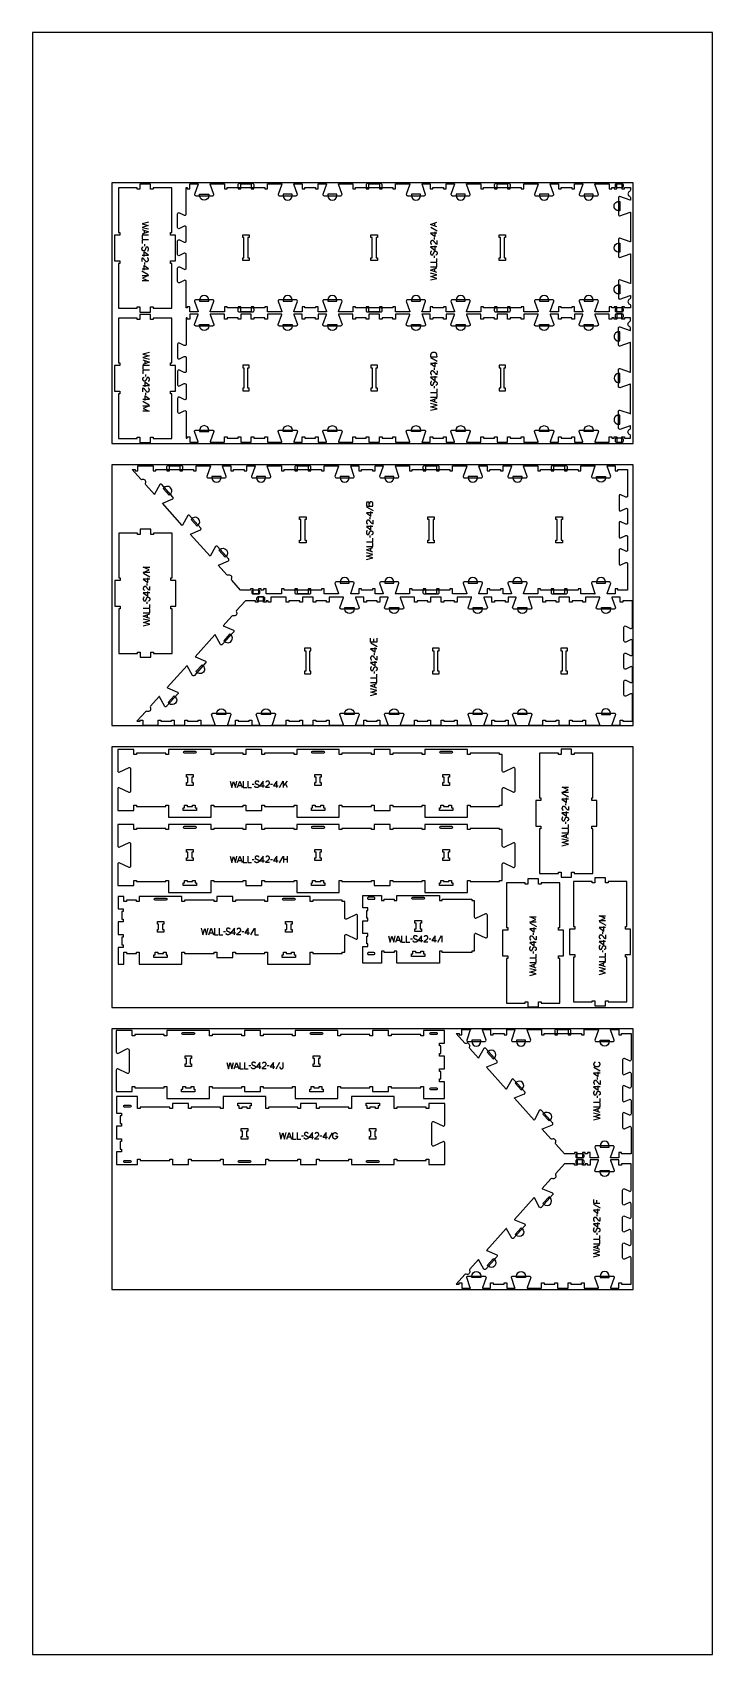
# Model space of a CAD drawing. Extents: x -10701 to -7518, y -19593 to -11999.
import ezdxf

# ---------------------------------------------------------------- set-up
doc = ezdxf.new("R2010")
doc.units = 0
for name, color, linetype in [('0_SHEET_SPRUCEPLY_2440X122', 1, 'CONTINUOUS'), ('1_ANYTOOL_1MMDEEP_LABELS_S', 2, 'CONTINUOUS'), ('3_ANYTOOL_CUTTHROUGH_INSID', 4, 'CONTINUOUS'), ('4_ANYTOOL_CUTTHROUGH_OUTSI', 5, 'CONTINUOUS'), ('5_ANYTOOL_HALF_MILL_9MM_IN', 3, 'CONTINUOUS'), ('DONOTCUT', 18, 'CONTINUOUS')]:
    doc.layers.add(name, color=color, linetype=linetype)

msp = doc.modelspace()

# ---------------------------------------------------------------- linework, layer by layer
at = {"layer": '0_SHEET_SPRUCEPLY_2440X122'}
for points in [[(-10329.7, -12703.3), (-10329.7, -13923.3), (-7889.7, -13923.3), (-7889.7, -12703.3)], [(-10329.7, -14023.3), (-10329.7, -15243.3), (-7889.7, -15243.3), (-7889.7, -14023.3)], [(-10329.7, -15343.3), (-10329.7, -16563.3), (-7889.7, -16563.3), (-7889.7, -15343.3)], [(-10329.7, -16663.3), (-10329.7, -17883.3), (-7889.7, -17883.3), (-7889.7, -16663.3)]]:
    msp.add_lwpolyline(points, close=True, dxfattribs=at)
at = {"layer": '1_ANYTOOL_1MMDEEP_LABELS_S'}
for points in [[(-10158.5, -12886.9), (-10188.5, -12894.7), (-10159.4, -12903.1), (-10188.5, -12911.6), (-10158.5, -12919.1)], [(-8807.9, -12909.2), (-8837.9, -12898.3), (-8807.9, -12887.3)], [(-8817.4, -12905.8), (-8817.4, -12890.8)], [(-10188.5, -12921.7), (-10158.5, -12932.5), (-10188.5, -12943.6)], [(-10158.5, -12947.9), (-10188.5, -12947.9), (-10188.5, -12965)], [(-10158.5, -12969.7), (-10188.5, -12969.7), (-10188.5, -12986.8)], [(-10178.9, -12925.1), (-10178.9, -12940)], [(-8807.9, -12939.1), (-8837.9, -12939.1), (-8816.5, -12955.1)], [(-8807.9, -12973.1), (-8807.9, -12991.4), (-8808.4, -12991.3), (-8808.6, -12991.2), (-8808.8, -12991.1), (-8809.1, -12991), (-8809.3, -12990.9), (-8809.5, -12990.8), (-8809.7, -12990.8), (-8809.9, -12990.7), (-8810.1, -12990.5), (-8810.3, -12990.4), (-8810.5, -12990.3), (-8810.7, -12990.2), (-8810.9, -12990.1), (-8811.1, -12990), (-8811.3, -12989.9), (-8811.5, -12989.7), (-8811.7, -12989.6), (-8811.9, -12989.5), (-8812.1, -12989.3), (-8812.2, -12989.2), (-8812.4, -12989), (-8812.6, -12988.9), (-8812.8, -12988.7), (-8812.9, -12988.6), (-8813.1, -12988.4), (-8813.3, -12988.2), (-8813.5, -12988.1), (-8813.6, -12987.9), (-8813.8, -12987.7), (-8814.1, -12987.4), (-8815.3, -12985.9), (-8816.5, -12984.4), (-8817.6, -12982.9), (-8818.8, -12981.4), (-8819.3, -12980.6), (-8819.9, -12979.9), (-8820.5, -12979.2), (-8821.1, -12978.5), (-8821.7, -12977.8), (-8822.3, -12977.2), (-8822.9, -12976.6), (-8823.5, -12976), (-8823.6, -12975.8), (-8823.8, -12975.7), (-8824, -12975.5), (-8824.1, -12975.4), (-8824.3, -12975.3), (-8824.5, -12975.1), (-8824.6, -12975), (-8824.8, -12974.9), (-8825, -12974.8), (-8825.2, -12974.7), (-8825.3, -12974.6), (-8825.5, -12974.5), (-8825.7, -12974.4), (-8825.9, -12974.3), (-8826.1, -12974.3), (-8826.3, -12974.2), (-8826.5, -12974.1), (-8826.7, -12974), (-8826.9, -12974), (-8827.1, -12973.9), (-8827.3, -12973.9), (-8827.5, -12973.8), (-8827.7, -12973.8), (-8827.9, -12973.7), (-8828.1, -12973.7), (-8828.3, -12973.7), (-8828.5, -12973.7), (-8828.7, -12973.6), (-8828.9, -12973.6), (-8829.2, -12973.6), (-8829.4, -12973.6), (-8829.6, -12973.6), (-8829.9, -12973.6), (-8830.1, -12973.6), (-8830.4, -12973.6), (-8830.6, -12973.6), (-8830.8, -12973.7), (-8831.1, -12973.7), (-8831.3, -12973.7), (-8831.5, -12973.8), (-8831.7, -12973.8), (-8832, -12973.8), (-8832.2, -12973.9), (-8832.4, -12973.9), (-8832.6, -12974), (-8832.8, -12974.1), (-8833, -12974.1), (-8833.2, -12974.2), (-8833.4, -12974.3), (-8833.5, -12974.4), (-8833.7, -12974.5), (-8833.9, -12974.6), (-8834.1, -12974.7), (-8834.2, -12974.8), (-8834.4, -12974.9), (-8834.6, -12975), (-8834.7, -12975.1), (-8834.9, -12975.3), (-8835, -12975.4), (-8835.2, -12975.5), (-8835.3, -12975.7), (-8835.5, -12975.8), (-8835.6, -12976), (-8835.8, -12976.1), (-8835.9, -12976.3), (-8836, -12976.4), (-8836.1, -12976.6), (-8836.2, -12976.8), (-8836.4, -12976.9), (-8836.5, -12977.1), (-8836.6, -12977.3), (-8836.7, -12977.5), (-8836.8, -12977.6), (-8836.9, -12977.8), (-8836.9, -12978), (-8837, -12978.2), (-8837.1, -12978.4), (-8837.2, -12978.6), (-8837.3, -12978.8), (-8837.3, -12979), (-8837.4, -12979.2), (-8837.4, -12979.4), (-8837.5, -12979.6), (-8837.6, -12979.8), (-8837.6, -12980), (-8837.6, -12980.2), (-8837.7, -12980.4), (-8837.7, -12980.7), (-8837.7, -12980.9), (-8837.8, -12981.1), (-8837.8, -12981.3), (-8837.8, -12981.6), (-8837.8, -12981.8), (-8837.8, -12982), (-8837.9, -12982.5), (-8837.8, -12982.9), (-8837.8, -12983.2), (-8837.8, -12983.6), (-8837.8, -12983.9), (-8837.7, -12984.3), (-8837.7, -12984.6), (-8837.6, -12984.9), (-8837.5, -12985.3), (-8837.4, -12985.6), (-8837.4, -12985.7), (-8837.4, -12985.9), (-8837.3, -12986), (-8837.2, -12986.2), (-8837.2, -12986.3), (-8837.1, -12986.5), (-8837.1, -12986.6), (-8837, -12986.8), (-8836.9, -12986.9), (-8836.9, -12987), (-8836.8, -12987.2), (-8836.7, -12987.3), (-8836.7, -12987.5), (-8836.6, -12987.6), (-8836.5, -12987.7), (-8836.4, -12987.8), (-8836.3, -12988), (-8836.2, -12988.1), (-8836.1, -12988.2), (-8836.1, -12988.4), (-8836, -12988.5), (-8835.9, -12988.6), (-8835.8, -12988.7), (-8835.7, -12988.8), (-8835.5, -12988.9), (-8835.4, -12989.1), (-8835.3, -12989.2), (-8835.2, -12989.3), (-8835.1, -12989.4), (-8835, -12989.5), (-8834.9, -12989.6), (-8834.7, -12989.7), (-8834.5, -12989.9), (-8834.2, -12990.1), (-8833.9, -12990.3), (-8833.7, -12990.5), (-8833.4, -12990.7), (-8833.1, -12990.8), (-8832.8, -12991)], [(-8837.4, -12910.9), (-8806.6, -12928.1)], [(-8821.7, -12959.4), (-8821.7, -12968.2)], [(-8816.5, -12955.1), (-8816.5, -12933.4)], [(-10163.1, -13021.7), (-10162.9, -13021.7), (-10162.8, -13021.7), (-10162.7, -13021.7), (-10162.6, -13021.7), (-10162.5, -13021.7), (-10162.4, -13021.6), (-10162.3, -13021.6), (-10162.3, -13021.6), (-10162.2, -13021.6), (-10162.1, -13021.6), (-10162, -13021.6), (-10161.9, -13021.6), (-10161.8, -13021.5), (-10161.8, -13021.5), (-10161.7, -13021.5), (-10161.6, -13021.5), (-10161.5, -13021.4), (-10161.4, -13021.4), (-10161.4, -13021.4), (-10161.3, -13021.3), (-10161.2, -13021.3), (-10161.2, -13021.3), (-10161.1, -13021.2), (-10161, -13021.2), (-10160.9, -13021.1), (-10160.9, -13021.1), (-10160.8, -13021.1), (-10160.7, -13021), (-10160.7, -13021), (-10160.6, -13020.9), (-10160.5, -13020.9), (-10160.5, -13020.8), (-10160.4, -13020.8), (-10160.4, -13020.7), (-10160.3, -13020.6), (-10160.3, -13020.6), (-10160.2, -13020.5), (-10160.1, -13020.5), (-10160.1, -13020.4), (-10160, -13020.3), (-10160, -13020.3), (-10159.9, -13020.2), (-10159.9, -13020.1), (-10159.8, -13020.1), (-10159.8, -13020), (-10159.7, -13019.9), (-10159.7, -13019.8), (-10159.6, -13019.8), (-10159.6, -13019.7), (-10159.6, -13019.6), (-10159.5, -13019.5), (-10159.4, -13019.4), (-10159.4, -13019.2), (-10159.3, -13019), (-10159.2, -13018.8), (-10159.1, -13018.6), (-10159.1, -13018.4), (-10158.9, -13017.6), (-10158.7, -13016.8), (-10158.5, -13016), (-10158.4, -13015.2), (-10158.3, -13014.9), (-10158.3, -13014.5), (-10158.2, -13014.1), (-10158.2, -13013.7), (-10158.2, -13013.4), (-10158.2, -13013), (-10158.1, -13012.7), (-10158.1, -13012.3), (-10158.1, -13012.1), (-10158.1, -13011.9), (-10158.2, -13011.7), (-10158.2, -13011.5), (-10158.2, -13011.3), (-10158.2, -13011.1), (-10158.2, -13011), (-10158.3, -13010.8), (-10158.3, -13010.6), (-10158.3, -13010.4), (-10158.4, -13010.2), (-10158.4, -13010), (-10158.4, -13009.9), (-10158.5, -13009.7), (-10158.5, -13009.5), (-10158.6, -13009.3), (-10158.7, -13009.2), (-10158.7, -13009), (-10158.8, -13008.8), (-10158.9, -13008.6), (-10158.9, -13008.5), (-10159, -13008.3), (-10159.1, -13008.1), (-10159.2, -13008), (-10159.3, -13007.8), (-10159.3, -13007.6), (-10159.4, -13007.5), (-10159.5, -13007.3), (-10159.6, -13007.2), (-10159.7, -13007), (-10159.8, -13006.8), (-10160, -13006.7), (-10160.1, -13006.5), (-10160.2, -13006.4), (-10160.3, -13006.2), (-10160.4, -13006.1), (-10160.6, -13006), (-10160.7, -13005.8), (-10160.8, -13005.7), (-10161, -13005.6), (-10161.1, -13005.5), (-10161.3, -13005.4), (-10161.4, -13005.3), (-10161.5, -13005.2), (-10161.7, -13005.1), (-10161.9, -13005), (-10162, -13004.9), (-10162.2, -13004.8), (-10162.3, -13004.7), (-10162.5, -13004.7), (-10162.7, -13004.6), (-10162.8, -13004.5), (-10163, -13004.5), (-10163.2, -13004.4), (-10163.4, -13004.4), (-10163.6, -13004.4), (-10163.8, -13004.3), (-10164, -13004.3), (-10164.1, -13004.3), (-10164.3, -13004.2), (-10164.5, -13004.2), (-10164.8, -13004.2), (-10165, -13004.2), (-10165.2, -13004.2), (-10165.4, -13004.2), (-10165.6, -13004.2), (-10165.8, -13004.2), (-10166, -13004.2), (-10166.2, -13004.3), (-10166.4, -13004.3), (-10166.6, -13004.3), (-10166.8, -13004.4), (-10167, -13004.4), (-10167.2, -13004.5), (-10167.3, -13004.5), (-10167.5, -13004.6), (-10167.6, -13004.6), (-10167.7, -13004.7), (-10167.8, -13004.7), (-10167.8, -13004.7), (-10167.9, -13004.8), (-10168, -13004.8), (-10168.1, -13004.9), (-10168.2, -13004.9), (-10168.2, -13005), (-10168.3, -13005), (-10168.4, -13005), (-10168.5, -13005.1), (-10168.6, -13005.1), (-10168.6, -13005.2), (-10168.7, -13005.3), (-10168.8, -13005.3), (-10168.8, -13005.4), (-10168.9, -13005.4), (-10169, -13005.5), (-10169, -13005.5), (-10169.1, -13005.6), (-10169.2, -13005.7), (-10169.2, -13005.7), (-10169.3, -13005.8), (-10169.4, -13005.9), (-10169.6, -13006.1), (-10169.7, -13006.2), (-10169.8, -13006.4), (-10169.9, -13006.5), (-10170, -13006.7), (-10170.1, -13006.9), (-10170.2, -13007), (-10170.6, -13007.7), (-10171, -13008.5), (-10171.4, -13009.2), (-10171.7, -13010), (-10172.1, -13010.8), (-10172.4, -13011.6), (-10172.7, -13012.4), (-10173, -13013.2), (-10173.3, -13014), (-10173.7, -13014.8), (-10174, -13015.6), (-10174.4, -13016.4), (-10174.8, -13017.1), (-10175.1, -13017.9), (-10175.5, -13018.6), (-10176, -13019.2), (-10176.1, -13019.4), (-10176.2, -13019.6), (-10176.3, -13019.7), (-10176.4, -13019.8), (-10176.4, -13019.9), (-10176.5, -13019.9), (-10176.6, -13020), (-10176.6, -13020.1), (-10176.7, -13020.1), (-10176.7, -13020.2), (-10176.8, -13020.3), (-10176.9, -13020.3), (-10177, -13020.4), (-10177, -13020.5), (-10177.1, -13020.5), (-10177.2, -13020.6), (-10177.2, -13020.6), (-10177.3, -13020.7), (-10177.4, -13020.7), (-10177.5, -13020.8), (-10177.5, -13020.8), (-10177.6, -13020.9), (-10177.7, -13020.9), (-10177.8, -13021), (-10177.9, -13021), (-10177.9, -13021.1), (-10178, -13021.1), (-10178.1, -13021.2), (-10178.2, -13021.2), (-10178.3, -13021.2), (-10178.4, -13021.3), (-10178.4, -13021.3), (-10178.5, -13021.3), (-10178.6, -13021.4), (-10178.7, -13021.4), (-10178.8, -13021.4), (-10178.9, -13021.4), (-10179.1, -13021.5), (-10179.3, -13021.5), (-10179.5, -13021.6), (-10179.7, -13021.6), (-10179.9, -13021.6), (-10180.1, -13021.6), (-10180.3, -13021.7), (-10180.5, -13021.7), (-10180.7, -13021.7), (-10181, -13021.7), (-10181.2, -13021.7), (-10181.4, -13021.6), (-10181.6, -13021.6), (-10181.9, -13021.6), (-10182.1, -13021.6), (-10182.3, -13021.5), (-10182.5, -13021.5), (-10182.7, -13021.4), (-10183, -13021.4), (-10183.2, -13021.3), (-10183.4, -13021.3), (-10183.6, -13021.2), (-10183.7, -13021.1), (-10183.9, -13021.1), (-10184.1, -13021), (-10184.3, -13020.9), (-10184.5, -13020.8), (-10184.7, -13020.7), (-10184.8, -13020.6), (-10185, -13020.5), (-10185.2, -13020.4), (-10185.3, -13020.3), (-10185.5, -13020.1), (-10185.6, -13020), (-10185.8, -13019.9), (-10185.9, -13019.7), (-10186.1, -13019.6), (-10186.2, -13019.5), (-10186.3, -13019.3), (-10186.5, -13019.1), (-10186.6, -13019), (-10186.7, -13018.8), (-10186.8, -13018.6), (-10187, -13018.5), (-10187.2, -13018.1), (-10187.4, -13017.7), (-10187.6, -13017.4), (-10187.8, -13017), (-10187.9, -13016.6), (-10188.1, -13016.3), (-10188.1, -13016.1), (-10188.2, -13015.9), (-10188.3, -13015.7), (-10188.3, -13015.5), (-10188.4, -13015.3), (-10188.4, -13015.1), (-10188.5, -13014.9), (-10188.5, -13014.7), (-10188.6, -13014.5), (-10188.6, -13014.3), (-10188.7, -13014.1), (-10188.7, -13013.9), (-10188.7, -13013.7), (-10188.7, -13013.5), (-10188.8, -13013.1), (-10188.8, -13012.7), (-10188.8, -13012.3), (-10188.8, -13011.9), (-10188.8, -13011.5), (-10188.8, -13011.1), (-10188.7, -13010.7), (-10188.7, -13010.3), (-10188.6, -13009.9), (-10188.6, -13009.5), (-10188.5, -13009.1), (-10188.4, -13008.7), (-10188.2, -13008.4), (-10188.1, -13008), (-10188, -13007.6), (-10187.8, -13007.3), (-10187.7, -13006.9), (-10187.5, -13006.6), (-10187.3, -13006.2), (-10187.2, -13006), (-10187.1, -13005.9), (-10187, -13005.7), (-10186.9, -13005.6), (-10186.7, -13005.4), (-10186.6, -13005.3), (-10186.5, -13005.1), (-10186.4, -13005), (-10186.3, -13004.9), (-10186.1, -13004.8), (-10186, -13004.7), (-10185.9, -13004.5), (-10185.8, -13004.5), (-10185.7, -13004.4), (-10185.7, -13004.4), (-10185.6, -13004.3), (-10185.5, -13004.3), (-10185.5, -13004.2), (-10185.4, -13004.2), (-10185.3, -13004.2), (-10185.2, -13004.1), (-10185.2, -13004.1), (-10185.1, -13004), (-10185, -13004), (-10184.9, -13004), (-10184.9, -13003.9), (-10184.8, -13003.9), (-10184.7, -13003.9), (-10184.6, -13003.8), (-10184.6, -13003.8), (-10184.5, -13003.8), (-10184.4, -13003.7), (-10184.2, -13003.7), (-10184.1, -13003.6), (-10183.9, -13003.6), (-10183.7, -13003.6), (-10183.5, -13003.5), (-10183.4, -13003.5), (-10183.2, -13003.5), (-10183, -13003.5), (-10182.8, -13003.5), (-10182.6, -13003.5)], [(-10188.5, -13041.7), (-10158.4, -13041.7), (-10179.8, -13025.7)], [(-10188.4, -13071.9), (-10188.4, -13053.6), (-10187.9, -13053.8), (-10187.7, -13053.8), (-10187.5, -13053.9), (-10187.3, -13054), (-10187.1, -13054.1), (-10186.8, -13054.2), (-10186.6, -13054.3), (-10186.4, -13054.4), (-10186.2, -13054.5), (-10186, -13054.6), (-10185.8, -13054.7), (-10185.6, -13054.8), (-10185.4, -13054.9), (-10185.2, -13055.1), (-10185, -13055.2), (-10184.8, -13055.3), (-10184.6, -13055.4), (-10184.5, -13055.6), (-10184.3, -13055.7), (-10184.1, -13055.9), (-10183.9, -13056), (-10183.7, -13056.2), (-10183.6, -13056.3), (-10183.4, -13056.5), (-10183.2, -13056.6), (-10183, -13056.8), (-10182.9, -13057), (-10182.7, -13057.1), (-10182.6, -13057.3), (-10182.2, -13057.7), (-10181, -13059.1), (-10179.8, -13060.6), (-10178.7, -13062.1), (-10177.6, -13063.7), (-10177, -13064.4), (-10176.4, -13065.2), (-10175.8, -13065.9), (-10175.3, -13066.6), (-10174.7, -13067.2), (-10174.1, -13067.9), (-10173.5, -13068.5), (-10172.8, -13069.1), (-10172.7, -13069.2), (-10172.5, -13069.4), (-10172.4, -13069.5), (-10172.2, -13069.6), (-10172, -13069.8), (-10171.9, -13069.9), (-10171.7, -13070), (-10171.5, -13070.1), (-10171.3, -13070.2), (-10171.2, -13070.3), (-10171, -13070.4), (-10170.8, -13070.5), (-10170.6, -13070.6), (-10170.4, -13070.7), (-10170.3, -13070.8), (-10170.1, -13070.9), (-10169.9, -13070.9), (-10169.7, -13071), (-10169.5, -13071.1), (-10169.3, -13071.1), (-10169.1, -13071.2), (-10168.9, -13071.2), (-10168.7, -13071.3), (-10168.5, -13071.3), (-10168.2, -13071.3), (-10168, -13071.4), (-10167.8, -13071.4), (-10167.6, -13071.4), (-10167.4, -13071.4), (-10167.2, -13071.4), (-10166.9, -13071.4), (-10166.7, -13071.4), (-10166.5, -13071.4), (-10166.2, -13071.4), (-10166, -13071.4), (-10165.7, -13071.4), (-10165.5, -13071.4), (-10165.3, -13071.4), (-10165, -13071.3), (-10164.8, -13071.3), (-10164.6, -13071.2), (-10164.4, -13071.2), (-10164.2, -13071.1), (-10164, -13071.1), (-10163.8, -13071), (-10163.6, -13071), (-10163.4, -13070.9), (-10163.2, -13070.8), (-10163, -13070.7), (-10162.8, -13070.6), (-10162.6, -13070.6), (-10162.4, -13070.5), (-10162.3, -13070.4), (-10162.1, -13070.2), (-10161.9, -13070.1), (-10161.8, -13070), (-10161.6, -13069.9), (-10161.4, -13069.8), (-10161.3, -13069.6), (-10161.1, -13069.5), (-10161, -13069.4), (-10160.9, -13069.2), (-10160.7, -13069.1), (-10160.6, -13068.9), (-10160.5, -13068.8), (-10160.3, -13068.6), (-10160.2, -13068.4), (-10160.1, -13068.3), (-10160, -13068.1), (-10159.9, -13067.9), (-10159.8, -13067.7), (-10159.7, -13067.6), (-10159.6, -13067.4), (-10159.5, -13067.2), (-10159.4, -13067), (-10159.3, -13066.8), (-10159.2, -13066.6), (-10159.1, -13066.4), (-10159.1, -13066.3), (-10159, -13066.1), (-10158.9, -13065.9), (-10158.9, -13065.6), (-10158.8, -13065.4), (-10158.8, -13065.2), (-10158.7, -13065), (-10158.7, -13064.8), (-10158.6, -13064.6), (-10158.6, -13064.4), (-10158.6, -13064.2), (-10158.6, -13063.9), (-10158.5, -13063.7), (-10158.5, -13063.5), (-10158.5, -13063.2), (-10158.5, -13063), (-10158.5, -13062.5), (-10158.5, -13062.2), (-10158.5, -13061.8), (-10158.5, -13061.4), (-10158.6, -13061.1), (-10158.6, -13060.8), (-10158.7, -13060.4), (-10158.7, -13060.1), (-10158.8, -13059.8), (-10158.9, -13059.5), (-10158.9, -13059.3), (-10159, -13059.2), (-10159, -13059), (-10159.1, -13058.9), (-10159.1, -13058.7), (-10159.2, -13058.6), (-10159.3, -13058.4), (-10159.3, -13058.3), (-10159.4, -13058.1), (-10159.5, -13058), (-10159.5, -13057.9), (-10159.6, -13057.7), (-10159.7, -13057.6), (-10159.8, -13057.4), (-10159.8, -13057.3), (-10159.9, -13057.2), (-10160, -13057.1), (-10160.1, -13056.9), (-10160.2, -13056.8), (-10160.3, -13056.7), (-10160.4, -13056.6), (-10160.5, -13056.4), (-10160.6, -13056.3), (-10160.7, -13056.2), (-10160.8, -13056.1), (-10160.9, -13056), (-10161, -13055.9), (-10161.1, -13055.8), (-10161.2, -13055.6), (-10161.4, -13055.5), (-10161.5, -13055.4), (-10161.6, -13055.3), (-10161.8, -13055.1), (-10162.1, -13054.9), (-10162.4, -13054.7), (-10162.7, -13054.6), (-10163, -13054.4), (-10163.3, -13054.2), (-10163.6, -13054)], [(-10179.8, -13025.7), (-10179.8, -13047.5)], [(-10174.6, -12999.4), (-10174.7, -12990.7)], [(-8833.3, -13023.4), (-8833.5, -13023.4), (-8833.5, -13023.4), (-8833.6, -13023.4), (-8833.7, -13023.4), (-8833.8, -13023.4), (-8833.9, -13023.4), (-8834, -13023.4), (-8834.1, -13023.4), (-8834.2, -13023.4), (-8834.2, -13023.4), (-8834.3, -13023.5), (-8834.4, -13023.5), (-8834.5, -13023.5), (-8834.6, -13023.5), (-8834.7, -13023.6), (-8834.7, -13023.6), (-8834.8, -13023.6), (-8834.9, -13023.6), (-8835, -13023.7), (-8835, -13023.7), (-8835.1, -13023.7), (-8835.2, -13023.8), (-8835.3, -13023.8), (-8835.3, -13023.9), (-8835.4, -13023.9), (-8835.5, -13023.9), (-8835.5, -13024), (-8835.6, -13024), (-8835.7, -13024.1), (-8835.7, -13024.1), (-8835.8, -13024.2), (-8835.8, -13024.2), (-8835.9, -13024.3), (-8836, -13024.3), (-8836, -13024.4), (-8836.1, -13024.4), (-8836.1, -13024.5), (-8836.2, -13024.6), (-8836.2, -13024.6), (-8836.3, -13024.7), (-8836.4, -13024.8), (-8836.4, -13024.8), (-8836.5, -13024.9), (-8836.5, -13025), (-8836.6, -13025), (-8836.6, -13025.1), (-8836.6, -13025.2), (-8836.7, -13025.3), (-8836.7, -13025.4), (-8836.8, -13025.4), (-8836.8, -13025.5), (-8836.9, -13025.7), (-8837, -13025.9), (-8837.1, -13026), (-8837.1, -13026.2), (-8837.2, -13026.4), (-8837.3, -13026.6), (-8837.5, -13027.4), (-8837.7, -13028.2), (-8837.8, -13029), (-8838, -13029.8), (-8838, -13030.2), (-8838.1, -13030.6), (-8838.1, -13030.9), (-8838.1, -13031.3), (-8838.2, -13031.7), (-8838.2, -13032), (-8838.2, -13032.4), (-8838.2, -13032.7), (-8838.2, -13032.9), (-8838.2, -13033.1), (-8838.2, -13033.3), (-8838.2, -13033.5), (-8838.1, -13033.7), (-8838.1, -13033.9), (-8838.1, -13034.1), (-8838.1, -13034.3), (-8838, -13034.4), (-8838, -13034.6), (-8838, -13034.8), (-8837.9, -13035), (-8837.9, -13035.2), (-8837.8, -13035.4), (-8837.8, -13035.5), (-8837.7, -13035.7), (-8837.7, -13035.9), (-8837.6, -13036.1), (-8837.6, -13036.2), (-8837.5, -13036.4), (-8837.4, -13036.6), (-8837.3, -13036.7), (-8837.3, -13036.9), (-8837.2, -13037.1), (-8837.1, -13037.2), (-8837, -13037.4), (-8836.9, -13037.6), (-8836.8, -13037.7), (-8836.7, -13037.9), (-8836.6, -13038), (-8836.5, -13038.2), (-8836.4, -13038.4), (-8836.3, -13038.5), (-8836.1, -13038.7), (-8836, -13038.8), (-8835.9, -13038.9), (-8835.8, -13039.1), (-8835.6, -13039.2), (-8835.5, -13039.3), (-8835.4, -13039.4), (-8835.2, -13039.6), (-8835.1, -13039.7), (-8834.9, -13039.8), (-8834.8, -13039.9), (-8834.6, -13040), (-8834.5, -13040.1), (-8834.3, -13040.1), (-8834.2, -13040.2), (-8834, -13040.3), (-8833.8, -13040.4), (-8833.7, -13040.4), (-8833.5, -13040.5), (-8833.3, -13040.5), (-8833.1, -13040.6), (-8832.9, -13040.6), (-8832.8, -13040.7), (-8832.6, -13040.7), (-8832.4, -13040.7), (-8832.2, -13040.8), (-8832, -13040.8), (-8831.8, -13040.8), (-8831.6, -13040.8), (-8831.4, -13040.8), (-8831.2, -13040.8), (-8830.9, -13040.8), (-8830.7, -13040.8), (-8830.5, -13040.8), (-8830.3, -13040.8), (-8830.1, -13040.8), (-8829.9, -13040.7), (-8829.7, -13040.7), (-8829.5, -13040.7), (-8829.4, -13040.6), (-8829.2, -13040.6), (-8829, -13040.5), (-8828.8, -13040.4), (-8828.7, -13040.4), (-8828.7, -13040.4), (-8828.6, -13040.3), (-8828.5, -13040.3), (-8828.4, -13040.3), (-8828.3, -13040.2), (-8828.2, -13040.2), (-8828.2, -13040.1), (-8828.1, -13040.1), (-8828, -13040), (-8827.9, -13040), (-8827.9, -13039.9), (-8827.8, -13039.9), (-8827.7, -13039.8), (-8827.6, -13039.8), (-8827.6, -13039.7), (-8827.5, -13039.7), (-8827.4, -13039.6), (-8827.4, -13039.6), (-8827.3, -13039.5), (-8827.2, -13039.4), (-8827.1, -13039.4), (-8827.1, -13039.3), (-8827, -13039.2), (-8826.9, -13039.1), (-8826.8, -13039), (-8826.6, -13038.8), (-8826.5, -13038.7), (-8826.4, -13038.5), (-8826.3, -13038.4), (-8826.2, -13038.2), (-8826.1, -13038), (-8825.7, -13037.3), (-8825.3, -13036.6), (-8825, -13035.8), (-8824.6, -13035.1), (-8824.3, -13034.3), (-8823.9, -13033.5), (-8823.6, -13032.7), (-8823.3, -13031.8), (-8823, -13031), (-8822.7, -13030.2), (-8822.3, -13029.4), (-8822, -13028.7), (-8821.6, -13027.9), (-8821.2, -13027.2), (-8820.8, -13026.5), (-8820.4, -13025.8), (-8820.3, -13025.6), (-8820.1, -13025.5), (-8820, -13025.3), (-8820, -13025.2), (-8819.9, -13025.2), (-8819.8, -13025.1), (-8819.8, -13025), (-8819.7, -13025), (-8819.7, -13024.9), (-8819.6, -13024.8), (-8819.5, -13024.8), (-8819.5, -13024.7), (-8819.4, -13024.6), (-8819.3, -13024.6), (-8819.2, -13024.5), (-8819.2, -13024.5), (-8819.1, -13024.4), (-8819, -13024.3), (-8818.9, -13024.3), (-8818.9, -13024.2), (-8818.8, -13024.2), (-8818.7, -13024.1), (-8818.6, -13024.1), (-8818.6, -13024), (-8818.5, -13024), (-8818.4, -13024), (-8818.3, -13023.9), (-8818.2, -13023.9), (-8818.1, -13023.8), (-8818.1, -13023.8), (-8818, -13023.8), (-8817.9, -13023.7), (-8817.8, -13023.7), (-8817.7, -13023.7), (-8817.6, -13023.6), (-8817.5, -13023.6), (-8817.4, -13023.6), (-8817.2, -13023.5), (-8817.1, -13023.5), (-8816.9, -13023.5), (-8816.7, -13023.4), (-8816.5, -13023.4), (-8816.2, -13023.4), (-8816, -13023.4), (-8815.8, -13023.4), (-8815.6, -13023.4), (-8815.4, -13023.4), (-8815.2, -13023.4), (-8814.9, -13023.4), (-8814.7, -13023.4), (-8814.5, -13023.4), (-8814.2, -13023.5), (-8814, -13023.5), (-8813.8, -13023.6), (-8813.6, -13023.6), (-8813.4, -13023.6), (-8813.2, -13023.7), (-8813, -13023.8), (-8812.8, -13023.8), (-8812.6, -13023.9), (-8812.4, -13024), (-8812.2, -13024.1), (-8812, -13024.1), (-8811.8, -13024.2), (-8811.7, -13024.3), (-8811.5, -13024.4), (-8811.3, -13024.5), (-8811.2, -13024.7), (-8811, -13024.8), (-8810.8, -13024.9), (-8810.7, -13025), (-8810.5, -13025.2), (-8810.4, -13025.3), (-8810.3, -13025.4), (-8810.1, -13025.6), (-8810, -13025.7), (-8809.9, -13025.9), (-8809.7, -13026), (-8809.6, -13026.2), (-8809.5, -13026.4), (-8809.4, -13026.6), (-8809.2, -13026.9), (-8808.9, -13027.3), (-8808.8, -13027.7), (-8808.6, -13028), (-8808.4, -13028.4), (-8808.3, -13028.8), (-8808.2, -13029), (-8808.1, -13029.2), (-8808.1, -13029.4), (-8808, -13029.5), (-8807.9, -13029.7), (-8807.9, -13029.9), (-8807.8, -13030.1), (-8807.8, -13030.3), (-8807.7, -13030.5), (-8807.7, -13030.7), (-8807.7, -13030.9), (-8807.6, -13031.1), (-8807.6, -13031.3), (-8807.6, -13031.5), (-8807.5, -13031.9), (-8807.5, -13032.3), (-8807.5, -13032.8), (-8807.5, -13033.2), (-8807.5, -13033.6), (-8807.5, -13034), (-8807.6, -13034.4), (-8807.6, -13034.8), (-8807.7, -13035.2), (-8807.8, -13035.6), (-8807.9, -13035.9), (-8808, -13036.3), (-8808.1, -13036.7), (-8808.2, -13037.1), (-8808.4, -13037.4), (-8808.5, -13037.8), (-8808.7, -13038.1), (-8808.9, -13038.5), (-8809.1, -13038.8), (-8809.2, -13039), (-8809.3, -13039.2), (-8809.4, -13039.3), (-8809.5, -13039.5), (-8809.6, -13039.6), (-8809.7, -13039.8), (-8809.8, -13039.9), (-8809.9, -13040), (-8810.1, -13040.1), (-8810.2, -13040.3), (-8810.3, -13040.4), (-8810.5, -13040.5), (-8810.5, -13040.5), (-8810.6, -13040.6), (-8810.7, -13040.6), (-8810.7, -13040.7), (-8810.8, -13040.7), (-8810.9, -13040.8), (-8810.9, -13040.8), (-8811, -13040.9), (-8811.1, -13040.9), (-8811.2, -13041), (-8811.2, -13041), (-8811.3, -13041), (-8811.4, -13041.1), (-8811.5, -13041.1), (-8811.5, -13041.1), (-8811.6, -13041.2), (-8811.7, -13041.2), (-8811.8, -13041.2), (-8811.9, -13041.3), (-8811.9, -13041.3), (-8812.1, -13041.3), (-8812.3, -13041.4), (-8812.4, -13041.4), (-8812.6, -13041.5), (-8812.8, -13041.5), (-8813, -13041.5), (-8813.2, -13041.5), (-8813.3, -13041.6), (-8813.5, -13041.6), (-8813.7, -13041.6)], [(-8807.9, -13003.3), (-8837.9, -13003.3), (-8816.5, -13019.3)], [(-8837.9, -13075.3), (-8807.9, -13075.3), (-8807.9, -13058.2)], [(-8821.7, -13045.6), (-8821.7, -13054.4)], [(-8816.5, -13019.3), (-8816.5, -12997.6)], [(-10159, -13134.1), (-10189.7, -13116.9)], [(-10188.5, -13105.9), (-10158.4, -13105.9), (-10179.8, -13089.9)], [(-10179.8, -13089.9), (-10179.8, -13111.7)], [(-10174.6, -13085.6), (-10174.7, -13076.8)], [(-8837.9, -13097.2), (-8807.9, -13097.2), (-8807.9, -13080.1)], [(-8807.9, -13123.4), (-8837.9, -13112.5), (-8807.9, -13101.4)], [(-8837.9, -13158.1), (-8807.9, -13150.4), (-8837, -13141.9), (-8807.9, -13133.5), (-8837.9, -13126)], [(-8817.4, -13119.9), (-8817.4, -13105)], [(-10188.5, -13137.5), (-10158.5, -13137.5), (-10186.9, -13149.5), (-10158.6, -13161.5), (-10188.5, -13161.5)], [(-10154.2, -13496.9), (-10184.2, -13504.7), (-10155.1, -13513.1), (-10184.2, -13521.6), (-10154.2, -13529.1)], [(-10184.2, -13531.7), (-10154.2, -13542.5), (-10184.2, -13553.6)], [(-10154.2, -13557.9), (-10184.2, -13557.9), (-10184.2, -13575)], [(-10154.2, -13579.7), (-10184.2, -13579.7), (-10184.2, -13596.8)], [(-10174.6, -13535.1), (-10174.6, -13550)], [(-8807.8, -13549.2), (-8837.8, -13549.2), (-8816.4, -13565.2)], [(-8807.8, -13583.2), (-8807.9, -13601.5), (-8808.3, -13601.4), (-8808.5, -13601.3), (-8808.8, -13601.2), (-8809, -13601.1), (-8809.2, -13601), (-8809.4, -13600.9), (-8809.6, -13600.8), (-8809.8, -13600.7), (-8810, -13600.6), (-8810.2, -13600.5), (-8810.4, -13600.4), (-8810.6, -13600.3), (-8810.8, -13600.2), (-8811, -13600.1), (-8811.2, -13599.9), (-8811.4, -13599.8), (-8811.6, -13599.7), (-8811.8, -13599.5), (-8812, -13599.4), (-8812.2, -13599.3), (-8812.3, -13599.1), (-8812.5, -13599), (-8812.7, -13598.8), (-8812.9, -13598.7), (-8813, -13598.5), (-8813.2, -13598.3), (-8813.4, -13598.2), (-8813.5, -13598), (-8813.7, -13597.8), (-8814, -13597.5), (-8815.2, -13596), (-8816.4, -13594.5), (-8817.6, -13593), (-8818.7, -13591.5), (-8819.3, -13590.7), (-8819.8, -13590), (-8820.4, -13589.3), (-8821, -13588.6), (-8821.6, -13587.9), (-8822.2, -13587.3), (-8822.8, -13586.6), (-8823.4, -13586), (-8823.6, -13585.9), (-8823.7, -13585.8), (-8823.9, -13585.6), (-8824, -13585.5), (-8824.2, -13585.4), (-8824.4, -13585.2), (-8824.6, -13585.1), (-8824.7, -13585), (-8824.9, -13584.9), (-8825.1, -13584.8), (-8825.3, -13584.7), (-8825.4, -13584.6), (-8825.6, -13584.5), (-8825.8, -13584.4), (-8826, -13584.3), (-8826.2, -13584.3), (-8826.4, -13584.2), (-8826.6, -13584.1), (-8826.8, -13584.1), (-8827, -13584), (-8827.2, -13584), (-8827.4, -13583.9), (-8827.6, -13583.9), (-8827.8, -13583.8), (-8828, -13583.8), (-8828.2, -13583.8), (-8828.4, -13583.7), (-8828.6, -13583.7), (-8828.9, -13583.7), (-8829.1, -13583.7), (-8829.3, -13583.7), (-8829.5, -13583.7), (-8829.8, -13583.7), (-8830, -13583.7), (-8830.3, -13583.7), (-8830.5, -13583.7), (-8830.7, -13583.7), (-8831, -13583.8), (-8831.2, -13583.8), (-8831.4, -13583.8), (-8831.6, -13583.9), (-8831.9, -13583.9), (-8832.1, -13584), (-8832.3, -13584), (-8832.5, -13584.1), (-8832.7, -13584.2), (-8832.9, -13584.2), (-8833.1, -13584.3), (-8833.3, -13584.4), (-8833.5, -13584.5), (-8833.6, -13584.6), (-8833.8, -13584.7), (-8834, -13584.8), (-8834.2, -13584.9), (-8834.3, -13585), (-8834.5, -13585.1), (-8834.7, -13585.2), (-8834.8, -13585.3), (-8835, -13585.5), (-8835.1, -13585.6), (-8835.3, -13585.8), (-8835.4, -13585.9), (-8835.5, -13586.1), (-8835.7, -13586.2), (-8835.8, -13586.4), (-8835.9, -13586.5), (-8836, -13586.7), (-8836.2, -13586.9), (-8836.3, -13587), (-8836.4, -13587.2), (-8836.5, -13587.4), (-8836.6, -13587.6), (-8836.7, -13587.7), (-8836.8, -13587.9), (-8836.9, -13588.1), (-8836.9, -13588.3), (-8837, -13588.5), (-8837.1, -13588.7), (-8837.2, -13588.9), (-8837.2, -13589.1), (-8837.3, -13589.3), (-8837.4, -13589.5), (-8837.4, -13589.7), (-8837.5, -13589.9), (-8837.5, -13590.1), (-8837.6, -13590.3), (-8837.6, -13590.5), (-8837.6, -13590.7), (-8837.7, -13591), (-8837.7, -13591.2), (-8837.7, -13591.4), (-8837.7, -13591.7), (-8837.7, -13591.9), (-8837.8, -13592.1), (-8837.8, -13592.6), (-8837.8, -13593), (-8837.7, -13593.3), (-8837.7, -13593.7), (-8837.7, -13594), (-8837.6, -13594.4), (-8837.6, -13594.7), (-8837.5, -13595), (-8837.4, -13595.3), (-8837.4, -13595.7), (-8837.3, -13595.8), (-8837.3, -13596), (-8837.2, -13596.1), (-8837.2, -13596.3), (-8837.1, -13596.4), (-8837, -13596.6), (-8837, -13596.7), (-8836.9, -13596.8), (-8836.9, -13597), (-8836.8, -13597.1), (-8836.7, -13597.3), (-8836.6, -13597.4), (-8836.6, -13597.5), (-8836.5, -13597.7), (-8836.4, -13597.8), (-8836.3, -13597.9), (-8836.2, -13598.1), (-8836.2, -13598.2), (-8836.1, -13598.3), (-8836, -13598.4), (-8835.9, -13598.6), (-8835.8, -13598.7), (-8835.7, -13598.8), (-8835.6, -13598.9), (-8835.5, -13599), (-8835.4, -13599.1), (-8835.2, -13599.3), (-8835.1, -13599.4), (-8835, -13599.5), (-8834.9, -13599.6), (-8834.8, -13599.7), (-8834.7, -13599.8), (-8834.4, -13600), (-8834.1, -13600.2), (-8833.9, -13600.4), (-8833.6, -13600.6), (-8833.3, -13600.7), (-8833, -13600.9), (-8832.7, -13601.1)], [(-8837.3, -13521), (-8806.5, -13538.2)], [(-8821.7, -13569.5), (-8821.6, -13578.3)], [(-8816.4, -13565.2), (-8816.4, -13543.4)], [(-10158.8, -13631.7), (-10158.6, -13631.7), (-10158.5, -13631.7), (-10158.4, -13631.7), (-10158.3, -13631.7), (-10158.2, -13631.7), (-10158.2, -13631.6), (-10158.1, -13631.6), (-10158, -13631.6), (-10157.9, -13631.6), (-10157.8, -13631.6), (-10157.7, -13631.6), (-10157.6, -13631.6), (-10157.6, -13631.5), (-10157.5, -13631.5), (-10157.4, -13631.5), (-10157.3, -13631.5), (-10157.2, -13631.4), (-10157.2, -13631.4), (-10157.1, -13631.4), (-10157, -13631.3), (-10156.9, -13631.3), (-10156.9, -13631.3), (-10156.8, -13631.2), (-10156.7, -13631.2), (-10156.7, -13631.1), (-10156.6, -13631.1), (-10156.5, -13631.1), (-10156.5, -13631), (-10156.4, -13631), (-10156.3, -13630.9), (-10156.3, -13630.9), (-10156.2, -13630.8), (-10156.1, -13630.8), (-10156.1, -13630.7), (-10156, -13630.6), (-10156, -13630.6), (-10155.9, -13630.5), (-10155.9, -13630.5), (-10155.8, -13630.4), (-10155.8, -13630.3), (-10155.7, -13630.3), (-10155.6, -13630.2), (-10155.6, -13630.1), (-10155.5, -13630.1), (-10155.5, -13630), (-10155.5, -13629.9), (-10155.4, -13629.8), (-10155.4, -13629.8), (-10155.3, -13629.7), (-10155.3, -13629.6), (-10155.2, -13629.5), (-10155.2, -13629.4), (-10155.1, -13629.2), (-10155, -13629), (-10154.9, -13628.8), (-10154.9, -13628.6), (-10154.8, -13628.4), (-10154.6, -13627.6), (-10154.4, -13626.8), (-10154.2, -13626), (-10154.1, -13625.2), (-10154, -13624.9), (-10154, -13624.5), (-10154, -13624.1), (-10153.9, -13623.7), (-10153.9, -13623.4), (-10153.9, -13623), (-10153.9, -13622.7), (-10153.9, -13622.3), (-10153.9, -13622.1), (-10153.9, -13621.9), (-10153.9, -13621.7), (-10153.9, -13621.5), (-10153.9, -13621.3), (-10153.9, -13621.1), (-10153.9, -13621), (-10154, -13620.8), (-10154, -13620.6), (-10154, -13620.4), (-10154.1, -13620.2), (-10154.1, -13620), (-10154.2, -13619.9), (-10154.2, -13619.7), (-10154.3, -13619.5), (-10154.3, -13619.3), (-10154.4, -13619.2), (-10154.4, -13619), (-10154.5, -13618.8), (-10154.6, -13618.6), (-10154.6, -13618.5), (-10154.7, -13618.3), (-10154.8, -13618.1), (-10154.9, -13618), (-10155, -13617.8), (-10155.1, -13617.6), (-10155.2, -13617.5), (-10155.3, -13617.3), (-10155.4, -13617.2), (-10155.5, -13617), (-10155.6, -13616.8), (-10155.7, -13616.7), (-10155.8, -13616.5), (-10155.9, -13616.4), (-10156, -13616.2), (-10156.2, -13616.1), (-10156.3, -13616), (-10156.4, -13615.8), (-10156.6, -13615.7), (-10156.7, -13615.6), (-10156.8, -13615.5), (-10157, -13615.4), (-10157.1, -13615.3), (-10157.3, -13615.2), (-10157.4, -13615.1), (-10157.6, -13615), (-10157.7, -13614.9), (-10157.9, -13614.8), (-10158.1, -13614.7), (-10158.2, -13614.7), (-10158.4, -13614.6), (-10158.6, -13614.5), (-10158.7, -13614.5), (-10158.9, -13614.4), (-10159.1, -13614.4), (-10159.3, -13614.4), (-10159.5, -13614.3), (-10159.7, -13614.3), (-10159.9, -13614.3), (-10160.1, -13614.2), (-10160.3, -13614.2), (-10160.5, -13614.2), (-10160.7, -13614.2), (-10160.9, -13614.2), (-10161.1, -13614.2), (-10161.3, -13614.2), (-10161.5, -13614.2), (-10161.7, -13614.2), (-10161.9, -13614.3), (-10162.1, -13614.3), (-10162.3, -13614.3), (-10162.5, -13614.4), (-10162.7, -13614.4), (-10162.9, -13614.5), (-10163.1, -13614.5), (-10163.2, -13614.6), (-10163.3, -13614.6), (-10163.4, -13614.7), (-10163.5, -13614.7), (-10163.6, -13614.7), (-10163.6, -13614.8), (-10163.7, -13614.8), (-10163.8, -13614.9), (-10163.9, -13614.9), (-10164, -13615), (-10164, -13615), (-10164.1, -13615), (-10164.2, -13615.1), (-10164.3, -13615.1), (-10164.3, -13615.2), (-10164.4, -13615.3), (-10164.5, -13615.3), (-10164.6, -13615.4), (-10164.6, -13615.4), (-10164.7, -13615.5), (-10164.8, -13615.5), (-10164.8, -13615.6), (-10164.9, -13615.7), (-10165, -13615.7), (-10165, -13615.8), (-10165.2, -13615.9), (-10165.3, -13616.1), (-10165.4, -13616.2), (-10165.5, -13616.4), (-10165.6, -13616.5), (-10165.7, -13616.7), (-10165.8, -13616.9), (-10165.9, -13617), (-10166.3, -13617.7), (-10166.7, -13618.5), (-10167.1, -13619.2), (-10167.4, -13620), (-10167.8, -13620.8), (-10168.1, -13621.6), (-10168.4, -13622.4), (-10168.8, -13623.2), (-10169.1, -13624), (-10169.4, -13624.8), (-10169.7, -13625.6), (-10170.1, -13626.4), (-10170.5, -13627.1), (-10170.9, -13627.9), (-10171.3, -13628.6), (-10171.7, -13629.2), (-10171.8, -13629.4), (-10171.9, -13629.6), (-10172, -13629.7), (-10172.1, -13629.8), (-10172.2, -13629.9), (-10172.2, -13629.9), (-10172.3, -13630), (-10172.3, -13630.1), (-10172.4, -13630.1), (-10172.5, -13630.2), (-10172.5, -13630.3), (-10172.6, -13630.3), (-10172.7, -13630.4), (-10172.7, -13630.5), (-10172.8, -13630.5), (-10172.9, -13630.6), (-10173, -13630.6), (-10173, -13630.7), (-10173.1, -13630.7), (-10173.2, -13630.8), (-10173.3, -13630.8), (-10173.3, -13630.9), (-10173.4, -13630.9), (-10173.5, -13631), (-10173.6, -13631), (-10173.7, -13631.1), (-10173.7, -13631.1), (-10173.8, -13631.2), (-10173.9, -13631.2), (-10174, -13631.2), (-10174.1, -13631.3), (-10174.2, -13631.3), (-10174.3, -13631.3), (-10174.3, -13631.4), (-10174.4, -13631.4), (-10174.5, -13631.4), (-10174.6, -13631.4), (-10174.8, -13631.5), (-10175, -13631.5), (-10175.2, -13631.6), (-10175.4, -13631.6), (-10175.6, -13631.6), (-10175.8, -13631.6), (-10176, -13631.7), (-10176.2, -13631.7), (-10176.5, -13631.7), (-10176.7, -13631.7), (-10176.9, -13631.7), (-10177.1, -13631.6), (-10177.4, -13631.6), (-10177.6, -13631.6), (-10177.8, -13631.6), (-10178, -13631.5), (-10178.3, -13631.5), (-10178.5, -13631.4), (-10178.7, -13631.4), (-10178.9, -13631.3), (-10179.1, -13631.3), (-10179.3, -13631.2), (-10179.5, -13631.1), (-10179.7, -13631.1), (-10179.8, -13631), (-10180, -13630.9), (-10180.2, -13630.8), (-10180.4, -13630.7), (-10180.6, -13630.6), (-10180.7, -13630.5), (-10180.9, -13630.4), (-10181, -13630.3), (-10181.2, -13630.1), (-10181.4, -13630), (-10181.5, -13629.9), (-10181.7, -13629.7), (-10181.8, -13629.6), (-10181.9, -13629.5), (-10182.1, -13629.3), (-10182.2, -13629.1), (-10182.3, -13629), (-10182.4, -13628.8), (-10182.6, -13628.6), (-10182.7, -13628.5), (-10182.9, -13628.1), (-10183.1, -13627.7), (-10183.3, -13627.4), (-10183.5, -13627), (-10183.6, -13626.6), (-10183.8, -13626.3), (-10183.9, -13626.1), (-10183.9, -13625.9), (-10184, -13625.7), (-10184.1, -13625.5), (-10184.1, -13625.3), (-10184.2, -13625.1), (-10184.2, -13624.9), (-10184.3, -13624.7), (-10184.3, -13624.5), (-10184.3, -13624.3), (-10184.4, -13624.1), (-10184.4, -13623.9), (-10184.4, -13623.7), (-10184.5, -13623.5), (-10184.5, -13623.1), (-10184.5, -13622.7), (-10184.5, -13622.3), (-10184.5, -13621.9), (-10184.5, -13621.5), (-10184.5, -13621.1), (-10184.5, -13620.7), (-10184.4, -13620.3), (-10184.4, -13619.9), (-10184.3, -13619.5), (-10184.2, -13619.1), (-10184.1, -13618.7), (-10184, -13618.4), (-10183.8, -13618), (-10183.7, -13617.6), (-10183.5, -13617.3), (-10183.4, -13616.9), (-10183.2, -13616.6), (-10183, -13616.2), (-10182.9, -13616), (-10182.8, -13615.9), (-10182.7, -13615.7), (-10182.6, -13615.6), (-10182.5, -13615.4), (-10182.4, -13615.3), (-10182.2, -13615.1), (-10182.1, -13615), (-10182, -13614.9), (-10181.9, -13614.8), (-10181.7, -13614.7), (-10181.6, -13614.5), (-10181.5, -13614.5), (-10181.5, -13614.4), (-10181.4, -13614.4), (-10181.3, -13614.3), (-10181.3, -13614.3), (-10181.2, -13614.2), (-10181.1, -13614.2), (-10181, -13614.2), (-10181, -13614.1), (-10180.9, -13614.1), (-10180.8, -13614), (-10180.7, -13614), (-10180.7, -13614), (-10180.6, -13613.9), (-10180.5, -13613.9), (-10180.4, -13613.9), (-10180.4, -13613.8), (-10180.3, -13613.8), (-10180.2, -13613.8), (-10180.1, -13613.7), (-10179.9, -13613.7), (-10179.8, -13613.6), (-10179.6, -13613.6), (-10179.4, -13613.6), (-10179.3, -13613.5), (-10179.1, -13613.5), (-10178.9, -13613.5), (-10178.7, -13613.5), (-10178.5, -13613.5), (-10178.3, -13613.5)], [(-10184.2, -13651.7), (-10154.2, -13651.7), (-10175.5, -13635.7)], [(-10184.2, -13681.9), (-10184.1, -13663.6), (-10183.7, -13663.8), (-10183.4, -13663.8), (-10183.2, -13663.9), (-10183, -13664), (-10182.8, -13664.1), (-10182.6, -13664.2), (-10182.4, -13664.3), (-10182.1, -13664.4), (-10181.9, -13664.5), (-10181.7, -13664.6), (-10181.5, -13664.7), (-10181.3, -13664.8), (-10181.1, -13664.9), (-10180.9, -13665.1), (-10180.7, -13665.2), (-10180.5, -13665.3), (-10180.4, -13665.4), (-10180.2, -13665.6), (-10180, -13665.7), (-10179.8, -13665.9), (-10179.6, -13666), (-10179.5, -13666.2), (-10179.3, -13666.3), (-10179.1, -13666.5), (-10178.9, -13666.6), (-10178.8, -13666.8), (-10178.6, -13667), (-10178.4, -13667.1), (-10178.3, -13667.3), (-10178, -13667.7), (-10176.8, -13669.1), (-10175.6, -13670.6), (-10174.4, -13672.1), (-10173.3, -13673.7), (-10172.7, -13674.4), (-10172.1, -13675.2), (-10171.6, -13675.9), (-10171, -13676.6), (-10170.4, -13677.2), (-10169.8, -13677.9), (-10169.2, -13678.5), (-10168.6, -13679.1), (-10168.4, -13679.2), (-10168.2, -13679.4), (-10168.1, -13679.5), (-10167.9, -13679.6), (-10167.8, -13679.8), (-10167.6, -13679.9), (-10167.4, -13680), (-10167.2, -13680.1), (-10167.1, -13680.2), (-10166.9, -13680.3), (-10166.7, -13680.4), (-10166.5, -13680.5), (-10166.4, -13680.6), (-10166.2, -13680.7), (-10166, -13680.8), (-10165.8, -13680.9), (-10165.6, -13680.9), (-10165.4, -13681), (-10165.2, -13681.1), (-10165, -13681.1), (-10164.8, -13681.2), (-10164.6, -13681.2), (-10164.4, -13681.3), (-10164.2, -13681.3), (-10164, -13681.3), (-10163.8, -13681.4), (-10163.5, -13681.4), (-10163.3, -13681.4), (-10163.1, -13681.4), (-10162.9, -13681.4), (-10162.7, -13681.4), (-10162.4, -13681.4), (-10162.2, -13681.4), (-10161.9, -13681.4), (-10161.7, -13681.4), (-10161.5, -13681.4), (-10161.2, -13681.4), (-10161, -13681.4), (-10160.8, -13681.3), (-10160.5, -13681.3), (-10160.3, -13681.2), (-10160.1, -13681.2), (-10159.9, -13681.1), (-10159.7, -13681.1), (-10159.5, -13681), (-10159.3, -13681), (-10159.1, -13680.9), (-10158.9, -13680.8), (-10158.7, -13680.7), (-10158.5, -13680.6), (-10158.3, -13680.6), (-10158.2, -13680.5), (-10158, -13680.4), (-10157.8, -13680.2), (-10157.6, -13680.1), (-10157.5, -13680), (-10157.3, -13679.9), (-10157.2, -13679.8), (-10157, -13679.6), (-10156.9, -13679.5), (-10156.7, -13679.4), (-10156.6, -13679.2), (-10156.4, -13679.1), (-10156.3, -13678.9), (-10156.2, -13678.8), (-10156.1, -13678.6), (-10155.9, -13678.4), (-10155.8, -13678.3), (-10155.7, -13678.1), (-10155.6, -13677.9), (-10155.5, -13677.7), (-10155.4, -13677.6), (-10155.3, -13677.4), (-10155.2, -13677.2), (-10155.1, -13677), (-10155, -13676.8), (-10154.9, -13676.6), (-10154.9, -13676.4), (-10154.8, -13676.3), (-10154.7, -13676.1), (-10154.7, -13675.9), (-10154.6, -13675.6), (-10154.6, -13675.4), (-10154.5, -13675.2), (-10154.5, -13675), (-10154.4, -13674.8), (-10154.4, -13674.6), (-10154.3, -13674.4), (-10154.3, -13674.2), (-10154.3, -13673.9), (-10154.3, -13673.7), (-10154.2, -13673.5), (-10154.2, -13673.2), (-10154.2, -13673), (-10154.2, -13672.5), (-10154.2, -13672.2), (-10154.2, -13671.8), (-10154.2, -13671.4), (-10154.3, -13671.1), (-10154.3, -13670.8), (-10154.4, -13670.4), (-10154.4, -13670.1), (-10154.5, -13669.8), (-10154.6, -13669.5), (-10154.7, -13669.3), (-10154.7, -13669.2), (-10154.8, -13669), (-10154.8, -13668.9), (-10154.9, -13668.7), (-10154.9, -13668.6), (-10155, -13668.4), (-10155, -13668.3), (-10155.1, -13668.1), (-10155.2, -13668), (-10155.3, -13667.9), (-10155.3, -13667.7), (-10155.4, -13667.6), (-10155.5, -13667.4), (-10155.6, -13667.3), (-10155.6, -13667.2), (-10155.7, -13667.1), (-10155.8, -13666.9), (-10155.9, -13666.8), (-10156, -13666.7), (-10156.1, -13666.6), (-10156.2, -13666.4), (-10156.3, -13666.3), (-10156.4, -13666.2), (-10156.5, -13666.1), (-10156.6, -13666), (-10156.7, -13665.9), (-10156.8, -13665.8), (-10157, -13665.6), (-10157.1, -13665.5), (-10157.2, -13665.4), (-10157.3, -13665.3), (-10157.6, -13665.1), (-10157.8, -13664.9), (-10158.1, -13664.7), (-10158.4, -13664.6), (-10158.7, -13664.4), (-10159, -13664.2), (-10159.3, -13664)], [(-10175.5, -13635.7), (-10175.5, -13657.5)], [(-10170.3, -13609.4), (-10170.4, -13600.7)], [(-8833.2, -13633.4), (-8833.4, -13633.4), (-8833.5, -13633.4), (-8833.6, -13633.4), (-8833.6, -13633.5), (-8833.7, -13633.5), (-8833.8, -13633.5), (-8833.9, -13633.5), (-8834, -13633.5), (-8834.1, -13633.5), (-8834.2, -13633.5), (-8834.2, -13633.6), (-8834.3, -13633.6), (-8834.4, -13633.6), (-8834.5, -13633.6), (-8834.6, -13633.6), (-8834.6, -13633.7), (-8834.7, -13633.7), (-8834.8, -13633.7), (-8834.9, -13633.8), (-8834.9, -13633.8), (-8835, -13633.8), (-8835.1, -13633.9), (-8835.2, -13633.9), (-8835.2, -13633.9), (-8835.3, -13634), (-8835.4, -13634), (-8835.4, -13634.1), (-8835.5, -13634.1), (-8835.6, -13634.2), (-8835.6, -13634.2), (-8835.7, -13634.3), (-8835.8, -13634.3), (-8835.8, -13634.4), (-8835.9, -13634.4), (-8835.9, -13634.5), (-8836, -13634.5), (-8836.1, -13634.6), (-8836.1, -13634.7), (-8836.2, -13634.7), (-8836.2, -13634.8), (-8836.3, -13634.8), (-8836.3, -13634.9), (-8836.4, -13635), (-8836.4, -13635.1), (-8836.5, -13635.1), (-8836.5, -13635.2), (-8836.6, -13635.3), (-8836.6, -13635.4), (-8836.7, -13635.4), (-8836.7, -13635.5), (-8836.7, -13635.6), (-8836.8, -13635.8), (-8836.9, -13635.9), (-8837, -13636.1), (-8837, -13636.3), (-8837.1, -13636.5), (-8837.2, -13636.7), (-8837.4, -13637.5), (-8837.6, -13638.3), (-8837.7, -13639.1), (-8837.9, -13639.9), (-8837.9, -13640.3), (-8838, -13640.6), (-8838, -13641), (-8838, -13641.4), (-8838.1, -13641.7), (-8838.1, -13642.1), (-8838.1, -13642.5), (-8838.1, -13642.8), (-8838.1, -13643), (-8838.1, -13643.2), (-8838.1, -13643.4), (-8838.1, -13643.6), (-8838.1, -13643.8), (-8838, -13644), (-8838, -13644.2), (-8838, -13644.3), (-8838, -13644.5), (-8837.9, -13644.7), (-8837.9, -13644.9), (-8837.9, -13645.1), (-8837.8, -13645.3), (-8837.8, -13645.4), (-8837.7, -13645.6), (-8837.7, -13645.8), (-8837.6, -13646), (-8837.5, -13646.1), (-8837.5, -13646.3), (-8837.4, -13646.5), (-8837.3, -13646.7), (-8837.2, -13646.8), (-8837.2, -13647), (-8837.1, -13647.2), (-8837, -13647.3), (-8836.9, -13647.5), (-8836.8, -13647.6), (-8836.7, -13647.8), (-8836.6, -13648), (-8836.5, -13648.1), (-8836.4, -13648.3), (-8836.3, -13648.4), (-8836.2, -13648.6), (-8836.1, -13648.7), (-8835.9, -13648.9), (-8835.8, -13649), (-8835.7, -13649.2), (-8835.5, -13649.3), (-8835.4, -13649.4), (-8835.3, -13649.5), (-8835.1, -13649.6), (-8835, -13649.7), (-8834.8, -13649.9), (-8834.7, -13650), (-8834.5, -13650), (-8834.4, -13650.1), (-8834.2, -13650.2), (-8834.1, -13650.3), (-8833.9, -13650.4), (-8833.7, -13650.4), (-8833.6, -13650.5), (-8833.4, -13650.6), (-8833.2, -13650.6), (-8833, -13650.7), (-8832.9, -13650.7), (-8832.7, -13650.8), (-8832.5, -13650.8), (-8832.3, -13650.8), (-8832.1, -13650.9), (-8831.9, -13650.9), (-8831.7, -13650.9), (-8831.5, -13650.9), (-8831.3, -13650.9), (-8831.1, -13650.9), (-8830.9, -13650.9), (-8830.7, -13650.9), (-8830.4, -13650.9), (-8830.2, -13650.9), (-8830, -13650.9), (-8829.8, -13650.8), (-8829.7, -13650.8), (-8829.5, -13650.7), (-8829.3, -13650.7), (-8829.1, -13650.6), (-8828.9, -13650.6), (-8828.7, -13650.5), (-8828.7, -13650.5), (-8828.6, -13650.5), (-8828.5, -13650.4), (-8828.4, -13650.4), (-8828.3, -13650.3), (-8828.2, -13650.3), (-8828.2, -13650.3), (-8828.1, -13650.2), (-8828, -13650.2), (-8827.9, -13650.1), (-8827.8, -13650.1), (-8827.8, -13650), (-8827.7, -13650), (-8827.6, -13649.9), (-8827.5, -13649.9), (-8827.5, -13649.8), (-8827.4, -13649.8), (-8827.3, -13649.7), (-8827.3, -13649.6), (-8827.2, -13649.6), (-8827.1, -13649.5), (-8827.1, -13649.5), (-8827, -13649.4), (-8826.9, -13649.3), (-8826.8, -13649.2), (-8826.7, -13649.1), (-8826.6, -13648.9), (-8826.4, -13648.8), (-8826.3, -13648.6), (-8826.2, -13648.4), (-8826.1, -13648.3), (-8826, -13648.1), (-8825.6, -13647.4), (-8825.3, -13646.6), (-8824.9, -13645.9), (-8824.5, -13645.1), (-8824.2, -13644.4), (-8823.8, -13643.6), (-8823.5, -13642.7), (-8823.2, -13641.9), (-8822.9, -13641.1), (-8822.6, -13640.3), (-8822.2, -13639.5), (-8821.9, -13638.7), (-8821.5, -13638), (-8821.1, -13637.3), (-8820.7, -13636.6), (-8820.3, -13635.9), (-8820.2, -13635.7), (-8820.1, -13635.6), (-8819.9, -13635.4), (-8819.9, -13635.3), (-8819.8, -13635.3), (-8819.8, -13635.2), (-8819.7, -13635.1), (-8819.6, -13635), (-8819.6, -13635), (-8819.5, -13634.9), (-8819.4, -13634.8), (-8819.4, -13634.8), (-8819.3, -13634.7), (-8819.2, -13634.7), (-8819.2, -13634.6), (-8819.1, -13634.5), (-8819, -13634.5), (-8818.9, -13634.4), (-8818.9, -13634.4), (-8818.8, -13634.3), (-8818.7, -13634.3), (-8818.6, -13634.2), (-8818.6, -13634.2), (-8818.5, -13634.1), (-8818.4, -13634.1), (-8818.3, -13634), (-8818.2, -13634), (-8818.1, -13634), (-8818.1, -13633.9), (-8818, -13633.9), (-8817.9, -13633.9), (-8817.8, -13633.8), (-8817.7, -13633.8), (-8817.6, -13633.8), (-8817.5, -13633.7), (-8817.4, -13633.7), (-8817.3, -13633.7), (-8817.2, -13633.6), (-8817, -13633.6), (-8816.8, -13633.5), (-8816.6, -13633.5), (-8816.4, -13633.5), (-8816.2, -13633.5), (-8816, -13633.5), (-8815.7, -13633.5), (-8815.5, -13633.4), (-8815.3, -13633.5), (-8815.1, -13633.5), (-8814.8, -13633.5), (-8814.6, -13633.5), (-8814.4, -13633.5), (-8814.2, -13633.6), (-8813.9, -13633.6), (-8813.7, -13633.6), (-8813.5, -13633.7), (-8813.3, -13633.7), (-8813.1, -13633.8), (-8812.9, -13633.9), (-8812.7, -13633.9), (-8812.5, -13634), (-8812.3, -13634.1), (-8812.1, -13634.1), (-8811.9, -13634.2), (-8811.8, -13634.3), (-8811.6, -13634.4), (-8811.4, -13634.5), (-8811.2, -13634.6), (-8811.1, -13634.7), (-8810.9, -13634.9), (-8810.8, -13635), (-8810.6, -13635.1), (-8810.5, -13635.2), (-8810.3, -13635.4), (-8810.2, -13635.5), (-8810, -13635.7), (-8809.9, -13635.8), (-8809.8, -13636), (-8809.6, -13636.1), (-8809.5, -13636.3), (-8809.4, -13636.5), (-8809.3, -13636.7), (-8809.1, -13637), (-8808.9, -13637.4), (-8808.7, -13637.7), (-8808.5, -13638.1), (-8808.3, -13638.5), (-8808.2, -13638.9), (-8808.1, -13639.1), (-8808, -13639.2), (-8808, -13639.4), (-8807.9, -13639.6), (-8807.9, -13639.8), (-8807.8, -13640), (-8807.7, -13640.2), (-8807.7, -13640.4), (-8807.7, -13640.6), (-8807.6, -13640.8), (-8807.6, -13641), (-8807.6, -13641.2), (-8807.5, -13641.4), (-8807.5, -13641.6), (-8807.5, -13642), (-8807.4, -13642.4), (-8807.4, -13642.8), (-8807.4, -13643.3), (-8807.4, -13643.7), (-8807.5, -13644.1), (-8807.5, -13644.5), (-8807.6, -13644.9), (-8807.6, -13645.3), (-8807.7, -13645.6), (-8807.8, -13646), (-8807.9, -13646.4), (-8808, -13646.8), (-8808.1, -13647.1), (-8808.3, -13647.5), (-8808.4, -13647.9), (-8808.6, -13648.2), (-8808.8, -13648.6), (-8809, -13648.9), (-8809.1, -13649.1), (-8809.2, -13649.2), (-8809.3, -13649.4), (-8809.4, -13649.6), (-8809.5, -13649.7), (-8809.6, -13649.8), (-8809.7, -13650), (-8809.9, -13650.1), (-8810, -13650.2), (-8810.1, -13650.4), (-8810.2, -13650.5), (-8810.4, -13650.6), (-8810.4, -13650.6), (-8810.5, -13650.7), (-8810.6, -13650.7), (-8810.6, -13650.8), (-8810.7, -13650.8), (-8810.8, -13650.9), (-8810.9, -13650.9), (-8810.9, -13651), (-8811, -13651), (-8811.1, -13651), (-8811.1, -13651.1), (-8811.2, -13651.1), (-8811.3, -13651.2), (-8811.4, -13651.2), (-8811.5, -13651.2), (-8811.5, -13651.3), (-8811.6, -13651.3), (-8811.7, -13651.3), (-8811.8, -13651.4), (-8811.9, -13651.4), (-8812, -13651.4), (-8812.2, -13651.5), (-8812.4, -13651.5), (-8812.5, -13651.6), (-8812.7, -13651.6), (-8812.9, -13651.6), (-8813.1, -13651.6), (-8813.3, -13651.6), (-8813.4, -13651.6), (-8813.6, -13651.7)], [(-8807.8, -13613.4), (-8837.8, -13613.4), (-8816.4, -13629.4)], [(-8821.7, -13655.7), (-8821.6, -13664.5)], [(-8816.4, -13629.4), (-8816.4, -13607.6)], [(-10154.7, -13744.1), (-10185.4, -13726.9)], [(-10184.2, -13715.9), (-10154.2, -13715.9), (-10175.5, -13699.9)], [(-10175.5, -13699.9), (-10175.5, -13721.7)], [(-10170.3, -13695.6), (-10170.4, -13686.8)], [(-8837.8, -13685.4), (-8807.8, -13685.4), (-8807.8, -13668.3)], [(-8837.8, -13707.2), (-8807.8, -13707.2), (-8807.8, -13690.1)], [(-8807.8, -13733.5), (-8837.8, -13722.6), (-8807.8, -13711.5)], [(-8837.8, -13768.2), (-8807.8, -13760.5), (-8836.9, -13752), (-8807.8, -13743.5), (-8837.8, -13736)], [(-8817.3, -13730), (-8817.3, -13715.1)], [(-10184.2, -13747.5), (-10154.2, -13747.5), (-10182.6, -13759.5), (-10154.3, -13771.5), (-10184.2, -13771.5)], [(-9138.2, -14216.6), (-9108.2, -14216.6), (-9108.2, -14206.9), (-9108.1, -14204.4), (-9108.1, -14204.2), (-9108.1, -14204), (-9108.1, -14203.7), (-9108.1, -14203.5), (-9108.1, -14203.3), (-9108.1, -14203.1), (-9108.2, -14202.9), (-9108.2, -14202.7), (-9108.2, -14202.5), (-9108.3, -14202.3), (-9108.3, -14202.1), (-9108.4, -14201.9), (-9108.5, -14201.7), (-9108.5, -14201.5), (-9108.6, -14201.3), (-9108.7, -14201.1), (-9108.8, -14200.9), (-9108.8, -14200.8), (-9108.9, -14200.6), (-9109, -14200.4), (-9109.1, -14200.3), (-9109.3, -14200.1), (-9109.4, -14199.9), (-9109.5, -14199.8), (-9109.6, -14199.6), (-9109.8, -14199.5), (-9109.9, -14199.3), (-9110, -14199.2), (-9110.2, -14199), (-9110.4, -14198.9), (-9110.5, -14198.8), (-9110.7, -14198.6), (-9110.9, -14198.5), (-9111, -14198.4), (-9111.2, -14198.3), (-9111.4, -14198.2), (-9111.5, -14198), (-9111.7, -14197.9), (-9111.9, -14197.8), (-9112.1, -14197.7), (-9112.3, -14197.6), (-9112.4, -14197.5), (-9112.6, -14197.5), (-9112.8, -14197.4), (-9113, -14197.3), (-9113.2, -14197.2), (-9113.4, -14197.2), (-9113.6, -14197.1), (-9113.7, -14197), (-9113.9, -14197), (-9114.1, -14196.9), (-9114.3, -14196.9), (-9114.5, -14196.8), (-9114.7, -14196.8), (-9114.9, -14196.7), (-9115.1, -14196.7), (-9115.3, -14196.7), (-9115.5, -14196.6), (-9115.7, -14196.6), (-9115.9, -14196.6), (-9116.1, -14196.6), (-9116.3, -14196.6), (-9116.5, -14196.6), (-9116.7, -14196.6), (-9117, -14196.6), (-9117.2, -14196.6), (-9117.4, -14196.6), (-9117.7, -14196.6), (-9117.9, -14196.6), (-9118.2, -14196.7), (-9118.4, -14196.7), (-9118.6, -14196.7), (-9118.8, -14196.8), (-9119, -14196.9), (-9119.2, -14196.9), (-9119.4, -14197), (-9119.6, -14197), (-9119.8, -14197.1), (-9120, -14197.2), (-9120.2, -14197.3), (-9120.3, -14197.3), (-9120.4, -14197.4), (-9120.5, -14197.4), (-9120.6, -14197.5), (-9120.6, -14197.5), (-9120.7, -14197.6), (-9120.8, -14197.6), (-9120.9, -14197.7), (-9121, -14197.8), (-9121.1, -14197.8), (-9121.1, -14197.9), (-9121.2, -14197.9), (-9121.3, -14198), (-9121.4, -14198.1), (-9121.4, -14198.1), (-9121.5, -14198.2), (-9121.6, -14198.3), (-9121.7, -14198.3), (-9121.7, -14198.4), (-9121.8, -14198.5), (-9121.9, -14198.6), (-9121.9, -14198.6), (-9122.1, -14198.8), (-9122.2, -14199), (-9122.3, -14199.1), (-9122.4, -14199.3), (-9122.6, -14199.5), (-9122.8, -14199.8), (-9123, -14200.2), (-9123.2, -14200.6), (-9123.4, -14201), (-9123.5, -14201.4), (-9123.7, -14201.8), (-9123.8, -14202.2), (-9124, -14202.6), (-9124.1, -14203), (-9124.2, -14203.4), (-9124.3, -14203.9), (-9124.4, -14204.3), (-9124.5, -14204.7), (-9124.5, -14205.2), (-9124.6, -14205.6), (-9124.6, -14206.1)], [(-9124.5, -14216.6), (-9124.6, -14206.1), (-9124.7, -14205.7), (-9124.7, -14205.3), (-9124.8, -14204.9), (-9124.8, -14204.5), (-9124.9, -14204.1), (-9125, -14203.8), (-9125, -14203.4), (-9125.1, -14203), (-9125.2, -14202.7), (-9125.3, -14202.3), (-9125.5, -14202), (-9125.6, -14201.7), (-9125.7, -14201.3), (-9125.9, -14201), (-9126, -14200.7), (-9126.2, -14200.4), (-9126.2, -14200.3), (-9126.3, -14200.2), (-9126.3, -14200.1), (-9126.4, -14200.1), (-9126.4, -14200), (-9126.5, -14199.9), (-9126.5, -14199.8), (-9126.6, -14199.8), (-9126.6, -14199.7), (-9126.7, -14199.6), (-9126.7, -14199.6), (-9126.8, -14199.5), (-9126.9, -14199.4), (-9126.9, -14199.4), (-9127, -14199.3), (-9127, -14199.3), (-9127.1, -14199.2), (-9127.2, -14199.1), (-9127.2, -14199.1), (-9127.3, -14199), (-9127.4, -14199), (-9127.5, -14198.9), (-9127.5, -14198.9), (-9127.6, -14198.8), (-9127.7, -14198.8), (-9127.8, -14198.7), (-9127.8, -14198.7), (-9127.9, -14198.6), (-9128, -14198.6), (-9128.1, -14198.6), (-9128.2, -14198.5), (-9128.3, -14198.5), (-9128.3, -14198.4), (-9128.4, -14198.4), (-9128.6, -14198.3), (-9128.8, -14198.3), (-9129, -14198.2), (-9129.2, -14198.1), (-9129.4, -14198.1), (-9129.6, -14198.1), (-9129.8, -14198), (-9130, -14198), (-9130.2, -14197.9), (-9130.5, -14197.9), (-9130.7, -14197.9), (-9131, -14197.9), (-9131.2, -14197.9), (-9131.4, -14197.9), (-9131.7, -14197.9), (-9132.1, -14197.9), (-9132.3, -14197.9), (-9132.5, -14197.9), (-9132.7, -14197.9), (-9132.9, -14197.9), (-9133, -14197.9), (-9133.2, -14198), (-9133.4, -14198), (-9133.6, -14198), (-9133.7, -14198.1), (-9133.9, -14198.1), (-9134.1, -14198.1), (-9134.2, -14198.2), (-9134.4, -14198.2), (-9134.5, -14198.3), (-9134.7, -14198.3), (-9134.8, -14198.4), (-9135, -14198.4), (-9135.1, -14198.5), (-9135.3, -14198.6), (-9135.4, -14198.6), (-9135.5, -14198.7), (-9135.6, -14198.8), (-9135.8, -14198.9), (-9135.9, -14199), (-9136, -14199), (-9136.1, -14199.1), (-9136.2, -14199.2), (-9136.4, -14199.3), (-9136.5, -14199.4), (-9136.6, -14199.5), (-9136.7, -14199.6), (-9136.8, -14199.7), (-9136.8, -14199.9), (-9136.9, -14200), (-9137, -14200.1), (-9137.1, -14200.2), (-9137.2, -14200.3), (-9137.3, -14200.5), (-9137.3, -14200.6), (-9137.4, -14200.7), (-9137.5, -14200.9), (-9137.5, -14201), (-9137.6, -14201.2), (-9137.7, -14201.3), (-9137.7, -14201.5), (-9137.8, -14201.6), (-9137.8, -14201.8), (-9137.9, -14201.9), (-9137.9, -14202.1), (-9137.9, -14202.3), (-9138, -14202.4), (-9138, -14202.6), (-9138, -14202.8), (-9138.1, -14203), (-9138.1, -14203.2), (-9138.1, -14203.3), (-9138.1, -14203.5), (-9138.2, -14203.7), (-9138.2, -14204.1), (-9138.2, -14204.5), (-9138.2, -14216.6)], [(-9108.2, -14248.3), (-9138.2, -14248.2), (-9116.8, -14264.2)], [(-9137.7, -14220.1), (-9106.9, -14237.2)], [(-9122.1, -14268.5), (-9122, -14277.3)], [(-9116.8, -14264.2), (-9116.8, -14242.5)], [(-9133.6, -14332.5), (-9133.8, -14332.5), (-9133.9, -14332.5), (-9134, -14332.5), (-9134.1, -14332.5), (-9134.1, -14332.5), (-9134.2, -14332.5), (-9134.3, -14332.5), (-9134.4, -14332.5), (-9134.5, -14332.5), (-9134.6, -14332.6), (-9134.7, -14332.6), (-9134.7, -14332.6), (-9134.8, -14332.6), (-9134.9, -14332.6), (-9135, -14332.7), (-9135.1, -14332.7), (-9135.1, -14332.7), (-9135.2, -14332.8), (-9135.3, -14332.8), (-9135.4, -14332.8), (-9135.4, -14332.9), (-9135.5, -14332.9), (-9135.6, -14332.9), (-9135.6, -14333), (-9135.7, -14333), (-9135.8, -14333.1), (-9135.9, -14333.1), (-9135.9, -14333.1), (-9136, -14333.2), (-9136, -14333.2), (-9136.1, -14333.3), (-9136.2, -14333.3), (-9136.2, -14333.4), (-9136.3, -14333.4), (-9136.4, -14333.5), (-9136.4, -14333.6), (-9136.5, -14333.6), (-9136.5, -14333.7), (-9136.6, -14333.7), (-9136.6, -14333.8), (-9136.7, -14333.9), (-9136.7, -14333.9), (-9136.8, -14334), (-9136.8, -14334.1), (-9136.9, -14334.2), (-9136.9, -14334.2), (-9137, -14334.3), (-9137, -14334.4), (-9137.1, -14334.5), (-9137.1, -14334.5), (-9137.1, -14334.6), (-9137.2, -14334.8), (-9137.3, -14335), (-9137.4, -14335.2), (-9137.5, -14335.3), (-9137.5, -14335.5), (-9137.6, -14335.7), (-9137.8, -14336.6), (-9138, -14337.4), (-9138.2, -14338.1), (-9138.3, -14338.9), (-9138.3, -14339.3), (-9138.4, -14339.7), (-9138.4, -14340), (-9138.5, -14340.4), (-9138.5, -14340.8), (-9138.5, -14341.1), (-9138.5, -14341.5), (-9138.5, -14341.9), (-9138.5, -14342), (-9138.5, -14342.2), (-9138.5, -14342.4), (-9138.5, -14342.6), (-9138.5, -14342.8), (-9138.5, -14343), (-9138.4, -14343.2), (-9138.4, -14343.4), (-9138.4, -14343.6), (-9138.3, -14343.7), (-9138.3, -14343.9), (-9138.3, -14344.1), (-9138.2, -14344.3), (-9138.2, -14344.5), (-9138.1, -14344.6), (-9138.1, -14344.8), (-9138, -14345), (-9137.9, -14345.2), (-9137.9, -14345.3), (-9137.8, -14345.5), (-9137.7, -14345.7), (-9137.7, -14345.9), (-9137.6, -14346), (-9137.5, -14346.2), (-9137.4, -14346.3), (-9137.3, -14346.5), (-9137.2, -14346.7), (-9137.1, -14346.8), (-9137, -14347), (-9136.9, -14347.2), (-9136.8, -14347.3), (-9136.7, -14347.5), (-9136.6, -14347.6), (-9136.5, -14347.8), (-9136.3, -14347.9), (-9136.2, -14348), (-9136.1, -14348.2), (-9136, -14348.3), (-9135.8, -14348.4), (-9135.7, -14348.6), (-9135.6, -14348.7), (-9135.4, -14348.8), (-9135.3, -14348.9), (-9135.1, -14349), (-9135, -14349.1), (-9134.8, -14349.2), (-9134.6, -14349.3), (-9134.5, -14349.3), (-9134.3, -14349.4), (-9134.2, -14349.5), (-9134, -14349.5), (-9133.8, -14349.6), (-9133.6, -14349.7), (-9133.5, -14349.7), (-9133.3, -14349.8), (-9133.1, -14349.8), (-9132.9, -14349.8), (-9132.7, -14349.9), (-9132.5, -14349.9), (-9132.3, -14349.9), (-9132.1, -14349.9), (-9131.9, -14349.9), (-9131.7, -14350), (-9131.5, -14350), (-9131.3, -14350), (-9131.1, -14349.9), (-9130.9, -14349.9), (-9130.7, -14349.9), (-9130.5, -14349.9), (-9130.3, -14349.9), (-9130.1, -14349.8), (-9129.9, -14349.8), (-9129.7, -14349.7), (-9129.5, -14349.7), (-9129.3, -14349.6), (-9129.2, -14349.6), (-9129.1, -14349.5), (-9129, -14349.5), (-9128.9, -14349.4), (-9128.8, -14349.4), (-9128.7, -14349.4), (-9128.7, -14349.3), (-9128.6, -14349.3), (-9128.5, -14349.2), (-9128.4, -14349.2), (-9128.3, -14349.2), (-9128.3, -14349.1), (-9128.2, -14349.1), (-9128.1, -14349), (-9128, -14349), (-9128, -14348.9), (-9127.9, -14348.8), (-9127.8, -14348.8), (-9127.7, -14348.7), (-9127.7, -14348.7), (-9127.6, -14348.6), (-9127.5, -14348.6), (-9127.5, -14348.5), (-9127.4, -14348.4), (-9127.3, -14348.4), (-9127.2, -14348.2), (-9127.1, -14348.1), (-9127, -14347.9), (-9126.9, -14347.8), (-9126.7, -14347.6), (-9126.6, -14347.5), (-9126.5, -14347.3), (-9126.4, -14347.1), (-9126, -14346.4), (-9125.7, -14345.7), (-9125.3, -14344.9), (-9124.9, -14344.2), (-9124.6, -14343.4), (-9124.3, -14342.6), (-9123.9, -14341.8), (-9123.6, -14341), (-9123.3, -14340.1), (-9123, -14339.3), (-9122.6, -14338.5), (-9122.3, -14337.8), (-9121.9, -14337), (-9121.5, -14336.3), (-9121.1, -14335.6), (-9120.7, -14334.9), (-9120.6, -14334.7), (-9120.5, -14334.6), (-9120.4, -14334.4), (-9120.3, -14334.4), (-9120.2, -14334.3), (-9120.2, -14334.2), (-9120.1, -14334.1), (-9120, -14334.1), (-9120, -14334), (-9119.9, -14333.9), (-9119.8, -14333.9), (-9119.8, -14333.8), (-9119.7, -14333.7), (-9119.6, -14333.7), (-9119.6, -14333.6), (-9119.5, -14333.6), (-9119.4, -14333.5), (-9119.3, -14333.5), (-9119.3, -14333.4), (-9119.2, -14333.4), (-9119.1, -14333.3), (-9119, -14333.3), (-9119, -14333.2), (-9118.9, -14333.2), (-9118.8, -14333.1), (-9118.7, -14333.1), (-9118.6, -14333), (-9118.6, -14333), (-9118.5, -14333), (-9118.4, -14332.9), (-9118.3, -14332.9), (-9118.2, -14332.9), (-9118.1, -14332.8), (-9118, -14332.8), (-9117.9, -14332.8), (-9117.9, -14332.7), (-9117.8, -14332.7), (-9117.6, -14332.7), (-9117.4, -14332.6), (-9117.2, -14332.6), (-9117, -14332.5), (-9116.8, -14332.5), (-9116.6, -14332.5), (-9116.4, -14332.5), (-9116.1, -14332.5), (-9115.9, -14332.5), (-9115.7, -14332.5), (-9115.5, -14332.5), (-9115.2, -14332.5), (-9115, -14332.5), (-9114.8, -14332.6), (-9114.6, -14332.6), (-9114.3, -14332.6), (-9114.1, -14332.7), (-9113.9, -14332.7), (-9113.7, -14332.8), (-9113.5, -14332.8), (-9113.3, -14332.9), (-9113.1, -14332.9), (-9112.9, -14333), (-9112.7, -14333.1), (-9112.5, -14333.2), (-9112.4, -14333.3), (-9112.2, -14333.4), (-9112, -14333.5), (-9111.8, -14333.6), (-9111.7, -14333.7), (-9111.5, -14333.8), (-9111.3, -14333.9), (-9111.2, -14334), (-9111, -14334.1), (-9110.9, -14334.3), (-9110.7, -14334.4), (-9110.6, -14334.5), (-9110.4, -14334.7), (-9110.3, -14334.8), (-9110.2, -14335), (-9110.1, -14335.2), (-9109.9, -14335.3), (-9109.8, -14335.5), (-9109.7, -14335.7), (-9109.5, -14336), (-9109.3, -14336.4), (-9109.1, -14336.8), (-9108.9, -14337.1), (-9108.7, -14337.5), (-9108.6, -14337.9), (-9108.5, -14338.1), (-9108.4, -14338.3), (-9108.4, -14338.5), (-9108.3, -14338.7), (-9108.3, -14338.9), (-9108.2, -14339.1), (-9108.2, -14339.2), (-9108.1, -14339.4), (-9108.1, -14339.6), (-9108, -14339.8), (-9108, -14340), (-9108, -14340.2), (-9107.9, -14340.4), (-9107.9, -14340.6), (-9107.9, -14341.1), (-9107.8, -14341.5), (-9107.8, -14341.9), (-9107.8, -14342.3), (-9107.8, -14342.7), (-9107.9, -14343.1), (-9107.9, -14343.5), (-9108, -14343.9), (-9108, -14344.3), (-9108.1, -14344.7), (-9108.2, -14345.1), (-9108.3, -14345.4), (-9108.4, -14345.8), (-9108.5, -14346.2), (-9108.7, -14346.5), (-9108.8, -14346.9), (-9109, -14347.2), (-9109.2, -14347.6), (-9109.4, -14347.9), (-9109.5, -14348.1), (-9109.6, -14348.3), (-9109.7, -14348.4), (-9109.8, -14348.6), (-9109.9, -14348.7), (-9110, -14348.9), (-9110.1, -14349), (-9110.3, -14349.1), (-9110.4, -14349.3), (-9110.5, -14349.4), (-9110.6, -14349.5), (-9110.8, -14349.6), (-9110.8, -14349.7), (-9110.9, -14349.7), (-9111, -14349.8), (-9111.1, -14349.8), (-9111.1, -14349.9), (-9111.2, -14349.9), (-9111.3, -14350), (-9111.3, -14350), (-9111.4, -14350), (-9111.5, -14350.1), (-9111.6, -14350.1), (-9111.6, -14350.2), (-9111.7, -14350.2), (-9111.8, -14350.2), (-9111.9, -14350.3), (-9111.9, -14350.3), (-9112, -14350.3), (-9112.1, -14350.4), (-9112.2, -14350.4), (-9112.3, -14350.4), (-9112.4, -14350.5), (-9112.6, -14350.5), (-9112.8, -14350.5), (-9112.9, -14350.6), (-9113.1, -14350.6), (-9113.3, -14350.6), (-9113.5, -14350.7), (-9113.7, -14350.7), (-9113.9, -14350.7), (-9114, -14350.7)], [(-9108.2, -14282.2), (-9108.3, -14300.5), (-9108.7, -14300.4), (-9108.9, -14300.3), (-9109.2, -14300.2), (-9109.4, -14300.1), (-9109.6, -14300.1), (-9109.8, -14300), (-9110, -14299.9), (-9110.2, -14299.8), (-9110.4, -14299.7), (-9110.7, -14299.6), (-9110.9, -14299.4), (-9111.1, -14299.3), (-9111.3, -14299.2), (-9111.4, -14299.1), (-9111.6, -14299), (-9111.8, -14298.8), (-9112, -14298.7), (-9112.2, -14298.6), (-9112.4, -14298.4), (-9112.6, -14298.3), (-9112.8, -14298.1), (-9112.9, -14298), (-9113.1, -14297.8), (-9113.3, -14297.7), (-9113.4, -14297.5), (-9113.6, -14297.4), (-9113.8, -14297.2), (-9113.9, -14297), (-9114.1, -14296.8), (-9114.4, -14296.5), (-9115.6, -14295), (-9116.8, -14293.5), (-9118, -14292), (-9119.1, -14290.5), (-9119.7, -14289.7), (-9120.2, -14289), (-9120.8, -14288.3), (-9121.4, -14287.6), (-9122, -14286.9), (-9122.6, -14286.3), (-9123.2, -14285.7), (-9123.8, -14285.1), (-9124, -14284.9), (-9124.1, -14284.8), (-9124.3, -14284.6), (-9124.5, -14284.5), (-9124.6, -14284.4), (-9124.8, -14284.3), (-9125, -14284.1), (-9125.1, -14284), (-9125.3, -14283.9), (-9125.5, -14283.8), (-9125.7, -14283.7), (-9125.8, -14283.6), (-9126, -14283.5), (-9126.2, -14283.5), (-9126.4, -14283.4), (-9126.6, -14283.3), (-9126.8, -14283.2), (-9127, -14283.2), (-9127.2, -14283.1), (-9127.4, -14283), (-9127.6, -14283), (-9127.8, -14282.9), (-9128, -14282.9), (-9128.2, -14282.9), (-9128.4, -14282.8), (-9128.6, -14282.8), (-9128.8, -14282.8), (-9129.1, -14282.7), (-9129.3, -14282.7), (-9129.5, -14282.7), (-9129.7, -14282.7), (-9129.9, -14282.7), (-9130.2, -14282.7), (-9130.4, -14282.7), (-9130.7, -14282.7), (-9130.9, -14282.7), (-9131.2, -14282.8), (-9131.4, -14282.8), (-9131.6, -14282.8), (-9131.8, -14282.9), (-9132.1, -14282.9), (-9132.3, -14283), (-9132.5, -14283), (-9132.7, -14283.1), (-9132.9, -14283.1), (-9133.1, -14283.2), (-9133.3, -14283.3), (-9133.5, -14283.3), (-9133.7, -14283.4), (-9133.9, -14283.5), (-9134.1, -14283.6), (-9134.2, -14283.7), (-9134.4, -14283.8), (-9134.6, -14283.9), (-9134.7, -14284), (-9134.9, -14284.1), (-9135.1, -14284.3), (-9135.2, -14284.4), (-9135.4, -14284.5), (-9135.5, -14284.6), (-9135.7, -14284.8), (-9135.8, -14284.9), (-9135.9, -14285.1), (-9136.1, -14285.2), (-9136.2, -14285.4), (-9136.3, -14285.6), (-9136.5, -14285.7), (-9136.6, -14285.9), (-9136.7, -14286.1), (-9136.8, -14286.2), (-9136.9, -14286.4), (-9137, -14286.6), (-9137.1, -14286.8), (-9137.2, -14286.9), (-9137.3, -14287.1), (-9137.4, -14287.3), (-9137.4, -14287.5), (-9137.5, -14287.7), (-9137.6, -14287.9), (-9137.7, -14288.1), (-9137.7, -14288.3), (-9137.8, -14288.5), (-9137.8, -14288.7), (-9137.9, -14288.9), (-9137.9, -14289.1), (-9138, -14289.3), (-9138, -14289.6), (-9138, -14289.8), (-9138.1, -14290), (-9138.1, -14290.2), (-9138.1, -14290.5), (-9138.1, -14290.7), (-9138.2, -14290.9), (-9138.2, -14291.1), (-9138.2, -14291.6), (-9138.2, -14292), (-9138.2, -14292.4), (-9138.1, -14292.7), (-9138.1, -14293.1), (-9138.1, -14293.4), (-9138, -14293.7), (-9137.9, -14294.1), (-9137.9, -14294.4), (-9137.8, -14294.7), (-9137.7, -14294.8), (-9137.7, -14295), (-9137.6, -14295.1), (-9137.6, -14295.3), (-9137.5, -14295.4), (-9137.5, -14295.6), (-9137.4, -14295.7), (-9137.3, -14295.9), (-9137.3, -14296), (-9137.2, -14296.2), (-9137.1, -14296.3), (-9137.1, -14296.4), (-9137, -14296.6), (-9136.9, -14296.7), (-9136.8, -14296.8), (-9136.7, -14297), (-9136.7, -14297.1), (-9136.6, -14297.2), (-9136.5, -14297.3), (-9136.4, -14297.5), (-9136.3, -14297.6), (-9136.2, -14297.7), (-9136.1, -14297.8), (-9136, -14297.9), (-9135.9, -14298.1), (-9135.8, -14298.2), (-9135.7, -14298.3), (-9135.5, -14298.4), (-9135.4, -14298.5), (-9135.3, -14298.6), (-9135.2, -14298.7), (-9135.1, -14298.8), (-9134.8, -14299), (-9134.5, -14299.2), (-9134.3, -14299.4), (-9134, -14299.6), (-9133.7, -14299.8), (-9133.4, -14299.9), (-9133.1, -14300.1)], [(-9108.2, -14312.5), (-9138.2, -14312.4), (-9116.8, -14328.4)], [(-9116.8, -14328.4), (-9116.8, -14306.7)], [(-9138.2, -14384.5), (-9108.2, -14384.5), (-9108.2, -14367.4)], [(-9138.2, -14406.3), (-9108.2, -14406.3), (-9108.2, -14389.2)], [(-9108.2, -14432.5), (-9138.2, -14421.6), (-9108.2, -14410.6)], [(-9122.1, -14354.7), (-9122, -14363.5)], [(-9117.7, -14429), (-9117.7, -14414.1)], [(-10152.7, -14526.8), (-10182.7, -14526.8), (-10154.4, -14514.8), (-10182.6, -14502.8), (-10152.7, -14502.8)], [(-9138.2, -14467.2), (-9108.2, -14459.5), (-9137.3, -14451.1), (-9108.2, -14442.6), (-9138.2, -14435.1)], [(-10152.7, -14558.5), (-10182.8, -14558.4), (-10161.4, -14574.4)], [(-10182.3, -14530.3), (-10151.5, -14547.4)], [(-10166.6, -14578.7), (-10166.5, -14587.5)], [(-10161.4, -14574.4), (-10161.4, -14552.7)], [(-10178.1, -14642.7), (-10178.3, -14642.7), (-10178.4, -14642.7), (-10178.5, -14642.7), (-10178.6, -14642.7), (-10178.7, -14642.7), (-10178.8, -14642.7), (-10178.9, -14642.7), (-10179, -14642.7), (-10179, -14642.8), (-10179.1, -14642.8), (-10179.2, -14642.8), (-10179.3, -14642.8), (-10179.4, -14642.8), (-10179.5, -14642.9), (-10179.5, -14642.9), (-10179.6, -14642.9), (-10179.7, -14642.9), (-10179.8, -14643), (-10179.8, -14643), (-10179.9, -14643), (-10180, -14643.1), (-10180.1, -14643.1), (-10180.1, -14643.1), (-10180.2, -14643.2), (-10180.3, -14643.2), (-10180.3, -14643.3), (-10180.4, -14643.3), (-10180.5, -14643.3), (-10180.5, -14643.4), (-10180.6, -14643.4), (-10180.7, -14643.5), (-10180.7, -14643.5), (-10180.8, -14643.6), (-10180.8, -14643.7), (-10180.9, -14643.7), (-10181, -14643.8), (-10181, -14643.8), (-10181.1, -14643.9), (-10181.1, -14644), (-10181.2, -14644), (-10181.2, -14644.1), (-10181.3, -14644.2), (-10181.3, -14644.2), (-10181.4, -14644.3), (-10181.4, -14644.4), (-10181.5, -14644.4), (-10181.5, -14644.5), (-10181.6, -14644.6), (-10181.6, -14644.7), (-10181.7, -14644.8), (-10181.7, -14644.8), (-10181.8, -14645), (-10181.9, -14645.2), (-10181.9, -14645.4), (-10182, -14645.6), (-10182.1, -14645.8), (-10182.1, -14646), (-10182.3, -14646.8), (-10182.5, -14647.6), (-10182.7, -14648.3), (-10182.8, -14649.1), (-10182.9, -14649.5), (-10182.9, -14649.9), (-10183, -14650.2), (-10183, -14650.6), (-10183, -14651), (-10183.1, -14651.3), (-10183.1, -14651.7), (-10183.1, -14652.1), (-10183.1, -14652.3), (-10183.1, -14652.4), (-10183.1, -14652.6), (-10183, -14652.8), (-10183, -14653), (-10183, -14653.2), (-10183, -14653.4), (-10183, -14653.6), (-10182.9, -14653.8), (-10182.9, -14654), (-10182.9, -14654.1), (-10182.8, -14654.3), (-10182.8, -14654.5), (-10182.7, -14654.7), (-10182.7, -14654.9), (-10182.6, -14655), (-10182.6, -14655.2), (-10182.5, -14655.4), (-10182.4, -14655.5), (-10182.4, -14655.7), (-10182.3, -14655.9), (-10182.2, -14656.1), (-10182.1, -14656.2), (-10182, -14656.4), (-10182, -14656.6), (-10181.9, -14656.7), (-10181.8, -14656.9), (-10181.7, -14657), (-10181.6, -14657.2), (-10181.5, -14657.4), (-10181.4, -14657.5), (-10181.2, -14657.7), (-10181.1, -14657.8), (-10181, -14658), (-10180.9, -14658.1), (-10180.8, -14658.3), (-10180.6, -14658.4), (-10180.5, -14658.5), (-10180.4, -14658.6), (-10180.2, -14658.8), (-10180.1, -14658.9), (-10180, -14659), (-10179.8, -14659.1), (-10179.7, -14659.2), (-10179.5, -14659.3), (-10179.4, -14659.4), (-10179.2, -14659.5), (-10179, -14659.5), (-10178.9, -14659.6), (-10178.7, -14659.7), (-10178.5, -14659.8), (-10178.4, -14659.8), (-10178.2, -14659.9), (-10178, -14659.9), (-10177.8, -14660), (-10177.6, -14660), (-10177.4, -14660), (-10177.3, -14660.1), (-10177.1, -14660.1), (-10176.9, -14660.1), (-10176.7, -14660.1), (-10176.5, -14660.2), (-10176.3, -14660.2), (-10176, -14660.2), (-10175.8, -14660.2), (-10175.6, -14660.1), (-10175.4, -14660.1), (-10175.2, -14660.1), (-10175, -14660.1), (-10174.8, -14660.1), (-10174.6, -14660), (-10174.4, -14660), (-10174.2, -14659.9), (-10174.1, -14659.9), (-10173.9, -14659.8), (-10173.7, -14659.8), (-10173.6, -14659.7), (-10173.5, -14659.7), (-10173.4, -14659.7), (-10173.4, -14659.6), (-10173.3, -14659.6), (-10173.2, -14659.5), (-10173.1, -14659.5), (-10173, -14659.5), (-10173, -14659.4), (-10172.9, -14659.4), (-10172.8, -14659.3), (-10172.7, -14659.3), (-10172.7, -14659.2), (-10172.6, -14659.2), (-10172.5, -14659.1), (-10172.4, -14659.1), (-10172.4, -14659), (-10172.3, -14658.9), (-10172.2, -14658.9), (-10172.2, -14658.8), (-10172.1, -14658.8), (-10172, -14658.7), (-10172, -14658.6), (-10171.9, -14658.6), (-10171.8, -14658.4), (-10171.6, -14658.3), (-10171.5, -14658.1), (-10171.4, -14658), (-10171.3, -14657.8), (-10171.2, -14657.7), (-10171.1, -14657.5), (-10171, -14657.3), (-10170.6, -14656.6), (-10170.2, -14655.9), (-10169.8, -14655.1), (-10169.5, -14654.4), (-10169.1, -14653.6), (-10168.8, -14652.8), (-10168.5, -14652), (-10168.2, -14651.2), (-10167.9, -14650.3), (-10167.5, -14649.5), (-10167.2, -14648.7), (-10166.8, -14648), (-10166.5, -14647.2), (-10166.1, -14646.5), (-10165.7, -14645.8), (-10165.2, -14645.1), (-10165.1, -14645), (-10165, -14644.8), (-10164.9, -14644.6), (-10164.8, -14644.6), (-10164.8, -14644.5), (-10164.7, -14644.4), (-10164.7, -14644.3), (-10164.6, -14644.3), (-10164.5, -14644.2), (-10164.5, -14644.1), (-10164.4, -14644.1), (-10164.3, -14644), (-10164.3, -14644), (-10164.2, -14643.9), (-10164.1, -14643.8), (-10164, -14643.8), (-10164, -14643.7), (-10163.9, -14643.7), (-10163.8, -14643.6), (-10163.7, -14643.6), (-10163.7, -14643.5), (-10163.6, -14643.5), (-10163.5, -14643.4), (-10163.4, -14643.4), (-10163.4, -14643.3), (-10163.3, -14643.3), (-10163.2, -14643.2), (-10163.1, -14643.2), (-10163, -14643.2), (-10162.9, -14643.1), (-10162.9, -14643.1), (-10162.8, -14643.1), (-10162.7, -14643), (-10162.6, -14643), (-10162.5, -14643), (-10162.4, -14642.9), (-10162.3, -14642.9), (-10162.1, -14642.9), (-10161.9, -14642.8), (-10161.7, -14642.8), (-10161.5, -14642.8), (-10161.3, -14642.7), (-10161.1, -14642.7), (-10160.9, -14642.7), (-10160.7, -14642.7), (-10160.5, -14642.7), (-10160.3, -14642.7), (-10160, -14642.7), (-10159.8, -14642.7), (-10159.6, -14642.7), (-10159.3, -14642.8), (-10159.1, -14642.8), (-10158.9, -14642.8), (-10158.7, -14642.9), (-10158.5, -14642.9), (-10158.3, -14643), (-10158.1, -14643), (-10157.9, -14643.1), (-10157.7, -14643.2), (-10157.5, -14643.2), (-10157.3, -14643.3), (-10157.1, -14643.4), (-10156.9, -14643.5), (-10156.7, -14643.6), (-10156.5, -14643.7), (-10156.4, -14643.8), (-10156.2, -14643.9), (-10156, -14644), (-10155.9, -14644.1), (-10155.7, -14644.2), (-10155.6, -14644.3), (-10155.4, -14644.5), (-10155.3, -14644.6), (-10155.1, -14644.8), (-10155, -14644.9), (-10154.9, -14645.1), (-10154.7, -14645.2), (-10154.6, -14645.4), (-10154.5, -14645.5), (-10154.4, -14645.7), (-10154.2, -14645.9), (-10154, -14646.3), (-10153.8, -14646.6), (-10153.6, -14647), (-10153.4, -14647.4), (-10153.3, -14647.7), (-10153.1, -14648.1), (-10153.1, -14648.3), (-10153, -14648.5), (-10152.9, -14648.7), (-10152.9, -14648.9), (-10152.8, -14649.1), (-10152.8, -14649.3), (-10152.7, -14649.5), (-10152.7, -14649.7), (-10152.6, -14649.9), (-10152.6, -14650.1), (-10152.5, -14650.2), (-10152.5, -14650.4), (-10152.5, -14650.7), (-10152.5, -14650.9), (-10152.4, -14651.3), (-10152.4, -14651.7), (-10152.4, -14652.1), (-10152.4, -14652.5), (-10152.4, -14652.9), (-10152.4, -14653.3), (-10152.5, -14653.7), (-10152.5, -14654.1), (-10152.6, -14654.5), (-10152.7, -14654.9), (-10152.7, -14655.3), (-10152.9, -14655.6), (-10153, -14656), (-10153.1, -14656.4), (-10153.2, -14656.7), (-10153.4, -14657.1), (-10153.6, -14657.5), (-10153.7, -14657.8), (-10153.9, -14658.1), (-10154, -14658.3), (-10154.1, -14658.5), (-10154.2, -14658.6), (-10154.3, -14658.8), (-10154.5, -14658.9), (-10154.6, -14659.1), (-10154.7, -14659.2), (-10154.8, -14659.3), (-10154.9, -14659.5), (-10155.1, -14659.6), (-10155.2, -14659.7), (-10155.3, -14659.8), (-10155.4, -14659.9), (-10155.5, -14659.9), (-10155.5, -14660), (-10155.6, -14660), (-10155.7, -14660.1), (-10155.7, -14660.1), (-10155.8, -14660.2), (-10155.9, -14660.2), (-10156, -14660.2), (-10156, -14660.3), (-10156.1, -14660.3), (-10156.2, -14660.4), (-10156.3, -14660.4), (-10156.3, -14660.4), (-10156.4, -14660.5), (-10156.5, -14660.5), (-10156.6, -14660.5), (-10156.7, -14660.6), (-10156.7, -14660.6), (-10156.8, -14660.6), (-10157, -14660.7), (-10157.1, -14660.7), (-10157.3, -14660.8), (-10157.5, -14660.8), (-10157.7, -14660.8), (-10157.8, -14660.8), (-10158, -14660.9), (-10158.2, -14660.9), (-10158.4, -14660.9), (-10158.6, -14660.9)], [(-10152.7, -14622.7), (-10182.8, -14622.6), (-10161.4, -14638.6)], [(-10152.8, -14592.4), (-10152.8, -14610.7), (-10153.3, -14610.6), (-10153.5, -14610.5), (-10153.7, -14610.4), (-10153.9, -14610.4), (-10154.2, -14610.3), (-10154.4, -14610.2), (-10154.6, -14610.1), (-10154.8, -14610), (-10155, -14609.9), (-10155.2, -14609.8), (-10155.4, -14609.7), (-10155.6, -14609.5), (-10155.8, -14609.4), (-10156, -14609.3), (-10156.2, -14609.2), (-10156.4, -14609), (-10156.6, -14608.9), (-10156.8, -14608.8), (-10156.9, -14608.6), (-10157.1, -14608.5), (-10157.3, -14608.4), (-10157.5, -14608.2), (-10157.7, -14608.1), (-10157.8, -14607.9), (-10158, -14607.7), (-10158.2, -14607.6), (-10158.3, -14607.4), (-10158.5, -14607.2), (-10158.6, -14607.1), (-10159, -14606.7), (-10160.2, -14605.2), (-10161.4, -14603.7), (-10162.5, -14602.2), (-10163.7, -14600.7), (-10164.2, -14599.9), (-10164.8, -14599.2), (-10165.4, -14598.5), (-10165.9, -14597.8), (-10166.5, -14597.1), (-10167.1, -14596.5), (-10167.8, -14595.9), (-10168.4, -14595.3), (-10168.5, -14595.1), (-10168.7, -14595), (-10168.8, -14594.9), (-10169, -14594.7), (-10169.2, -14594.6), (-10169.3, -14594.5), (-10169.5, -14594.4), (-10169.7, -14594.2), (-10169.9, -14594.1), (-10170, -14594), (-10170.2, -14593.9), (-10170.4, -14593.8), (-10170.6, -14593.7), (-10170.8, -14593.7), (-10171, -14593.6), (-10171.1, -14593.5), (-10171.3, -14593.4), (-10171.5, -14593.4), (-10171.7, -14593.3), (-10171.9, -14593.2), (-10172.1, -14593.2), (-10172.3, -14593.1), (-10172.5, -14593.1), (-10172.7, -14593.1), (-10173, -14593), (-10173.2, -14593), (-10173.4, -14593), (-10173.6, -14593), (-10173.8, -14592.9), (-10174, -14592.9), (-10174.3, -14592.9), (-10174.5, -14592.9), (-10174.7, -14592.9), (-10175, -14592.9), (-10175.2, -14592.9), (-10175.5, -14593), (-10175.7, -14593), (-10175.9, -14593), (-10176.2, -14593), (-10176.4, -14593.1), (-10176.6, -14593.1), (-10176.8, -14593.2), (-10177, -14593.2), (-10177.2, -14593.3), (-10177.5, -14593.3), (-10177.7, -14593.4), (-10177.9, -14593.5), (-10178, -14593.6), (-10178.2, -14593.6), (-10178.4, -14593.7), (-10178.6, -14593.8), (-10178.8, -14593.9), (-10179, -14594), (-10179.1, -14594.1), (-10179.3, -14594.2), (-10179.5, -14594.3), (-10179.6, -14594.5), (-10179.8, -14594.6), (-10179.9, -14594.7), (-10180.1, -14594.9), (-10180.2, -14595), (-10180.4, -14595.1), (-10180.5, -14595.3), (-10180.6, -14595.4), (-10180.8, -14595.6), (-10180.9, -14595.8), (-10181, -14595.9), (-10181.1, -14596.1), (-10181.2, -14596.3), (-10181.3, -14596.4), (-10181.4, -14596.6), (-10181.5, -14596.8), (-10181.6, -14597), (-10181.7, -14597.2), (-10181.8, -14597.3), (-10181.9, -14597.5), (-10182, -14597.7), (-10182.1, -14597.9), (-10182.1, -14598.1), (-10182.2, -14598.3), (-10182.3, -14598.5), (-10182.3, -14598.7), (-10182.4, -14598.9), (-10182.4, -14599.1), (-10182.5, -14599.3), (-10182.5, -14599.6), (-10182.6, -14599.8), (-10182.6, -14600), (-10182.6, -14600.2), (-10182.7, -14600.4), (-10182.7, -14600.7), (-10182.7, -14600.9), (-10182.7, -14601.1), (-10182.7, -14601.4), (-10182.7, -14601.8), (-10182.7, -14602.2), (-10182.7, -14602.6), (-10182.7, -14602.9), (-10182.6, -14603.3), (-10182.6, -14603.6), (-10182.5, -14603.9), (-10182.5, -14604.3), (-10182.4, -14604.6), (-10182.3, -14604.9), (-10182.3, -14605), (-10182.2, -14605.2), (-10182.2, -14605.4), (-10182.1, -14605.5), (-10182.1, -14605.7), (-10182, -14605.8), (-10181.9, -14605.9), (-10181.9, -14606.1), (-10181.8, -14606.2), (-10181.8, -14606.4), (-10181.7, -14606.5), (-10181.6, -14606.6), (-10181.5, -14606.8), (-10181.5, -14606.9), (-10181.4, -14607), (-10181.3, -14607.2), (-10181.2, -14607.3), (-10181.1, -14607.4), (-10181, -14607.6), (-10180.9, -14607.7), (-10180.8, -14607.8), (-10180.7, -14607.9), (-10180.6, -14608), (-10180.5, -14608.2), (-10180.4, -14608.3), (-10180.3, -14608.4), (-10180.2, -14608.5), (-10180.1, -14608.6), (-10180, -14608.7), (-10179.9, -14608.8), (-10179.7, -14608.9), (-10179.6, -14609), (-10179.4, -14609.2), (-10179.1, -14609.4), (-10178.8, -14609.6), (-10178.5, -14609.8), (-10178.2, -14610), (-10177.9, -14610.2), (-10177.6, -14610.3)], [(-10161.4, -14638.6), (-10161.4, -14616.9)], [(-10182.7, -14694.7), (-10152.7, -14694.7), (-10152.7, -14677.6)], [(-10182.7, -14716.5), (-10152.7, -14716.5), (-10152.7, -14699.4)], [(-10152.7, -14742.7), (-10182.7, -14731.8), (-10152.7, -14720.8)], [(-10166.6, -14664.9), (-10166.5, -14673.7)], [(-10162.3, -14739.2), (-10162.3, -14724.3)], [(-10182.7, -14777.4), (-10152.7, -14769.7), (-10181.8, -14761.3), (-10152.7, -14752.8), (-10182.7, -14745.3)], [(-9088.7, -14834.2), (-9088.7, -14853.1), (-9118.7, -14853.1), (-9118.7, -14835.3)], [(-9118.2, -14856.6), (-9087.4, -14873.7)], [(-9104.8, -14838.5), (-9104.8, -14853.1)], [(-9097.3, -14900.7), (-9097.3, -14879)], [(-9088.7, -14884.8), (-9118.7, -14884.7), (-9097.3, -14900.7)], [(-9088.7, -14918.7), (-9088.8, -14937), (-9089.2, -14936.9), (-9089.4, -14936.8), (-9089.7, -14936.7), (-9089.9, -14936.7), (-9090.1, -14936.6), (-9090.3, -14936.5), (-9090.5, -14936.4), (-9090.7, -14936.3), (-9091, -14936.2), (-9091.2, -14936.1), (-9091.4, -14936), (-9091.6, -14935.8), (-9091.8, -14935.7), (-9092, -14935.6), (-9092.1, -14935.5), (-9092.3, -14935.3), (-9092.5, -14935.2), (-9092.7, -14935.1), (-9092.9, -14934.9), (-9093.1, -14934.8), (-9093.3, -14934.7), (-9093.4, -14934.5), (-9093.6, -14934.4), (-9093.8, -14934.2), (-9094, -14934), (-9094.1, -14933.9), (-9094.3, -14933.7), (-9094.4, -14933.5), (-9094.6, -14933.4), (-9094.9, -14933), (-9096.1, -14931.5), (-9097.3, -14930), (-9098.5, -14928.5), (-9099.6, -14927), (-9100.2, -14926.2), (-9100.7, -14925.5), (-9101.3, -14924.8), (-9101.9, -14924.1), (-9102.5, -14923.4), (-9103.1, -14922.8), (-9103.7, -14922.2), (-9104.3, -14921.6), (-9104.5, -14921.4), (-9104.6, -14921.3), (-9104.8, -14921.2), (-9105, -14921), (-9105.1, -14920.9), (-9105.3, -14920.8), (-9105.5, -14920.7), (-9105.6, -14920.5), (-9105.8, -14920.4), (-9106, -14920.3), (-9106.2, -14920.2), (-9106.4, -14920.1), (-9106.5, -14920.1), (-9106.7, -14920), (-9106.9, -14919.9), (-9107.1, -14919.8), (-9107.3, -14919.7), (-9107.5, -14919.7), (-9107.7, -14919.6), (-9107.9, -14919.6), (-9108.1, -14919.5), (-9108.3, -14919.4), (-9108.5, -14919.4), (-9108.7, -14919.4), (-9108.9, -14919.3), (-9109.1, -14919.3), (-9109.3, -14919.3), (-9109.6, -14919.3), (-9109.8, -14919.2), (-9110, -14919.2), (-9110.2, -14919.2), (-9110.5, -14919.2), (-9110.7, -14919.2), (-9110.9, -14919.2), (-9111.2, -14919.2), (-9111.4, -14919.3), (-9111.7, -14919.3), (-9111.9, -14919.3), (-9112.1, -14919.3), (-9112.3, -14919.4), (-9112.6, -14919.4), (-9112.8, -14919.5), (-9113, -14919.5), (-9113.2, -14919.6), (-9113.4, -14919.6), (-9113.6, -14919.7), (-9113.8, -14919.8), (-9114, -14919.9), (-9114.2, -14919.9), (-9114.4, -14920), (-9114.6, -14920.1), (-9114.7, -14920.2), (-9114.9, -14920.3), (-9115.1, -14920.4), (-9115.2, -14920.5), (-9115.4, -14920.6), (-9115.6, -14920.8), (-9115.7, -14920.9), (-9115.9, -14921), (-9116, -14921.2), (-9116.2, -14921.3), (-9116.3, -14921.4), (-9116.4, -14921.6), (-9116.6, -14921.7), (-9116.7, -14921.9), (-9116.8, -14922.1), (-9117, -14922.2), (-9117.1, -14922.4), (-9117.2, -14922.6), (-9117.3, -14922.7), (-9117.4, -14922.9), (-9117.5, -14923.1), (-9117.6, -14923.3), (-9117.7, -14923.5), (-9117.8, -14923.6), (-9117.9, -14923.8), (-9117.9, -14924), (-9118, -14924.2), (-9118.1, -14924.4), (-9118.2, -14924.6), (-9118.2, -14924.8), (-9118.3, -14925), (-9118.3, -14925.2), (-9118.4, -14925.4), (-9118.4, -14925.6), (-9118.5, -14925.9), (-9118.5, -14926.1), (-9118.6, -14926.3), (-9118.6, -14926.5), (-9118.6, -14926.7), (-9118.6, -14927), (-9118.6, -14927.2), (-9118.7, -14927.4), (-9118.7, -14927.7), (-9118.7, -14928.1), (-9118.7, -14928.5), (-9118.7, -14928.9), (-9118.6, -14929.2), (-9118.6, -14929.6), (-9118.6, -14929.9), (-9118.5, -14930.2), (-9118.4, -14930.6), (-9118.4, -14930.9), (-9118.3, -14931.2), (-9118.2, -14931.4), (-9118.2, -14931.5), (-9118.1, -14931.7), (-9118.1, -14931.8), (-9118, -14932), (-9118, -14932.1), (-9117.9, -14932.2), (-9117.8, -14932.4), (-9117.8, -14932.5), (-9117.7, -14932.7), (-9117.6, -14932.8), (-9117.6, -14932.9), (-9117.5, -14933.1), (-9117.4, -14933.2), (-9117.3, -14933.3), (-9117.2, -14933.5), (-9117.2, -14933.6), (-9117.1, -14933.7), (-9117, -14933.9), (-9116.9, -14934), (-9116.8, -14934.1), (-9116.7, -14934.2), (-9116.6, -14934.3), (-9116.5, -14934.5), (-9116.4, -14934.6), (-9116.3, -14934.7), (-9116.2, -14934.8), (-9116, -14934.9), (-9115.9, -14935), (-9115.8, -14935.1), (-9115.7, -14935.2), (-9115.6, -14935.3), (-9115.3, -14935.5), (-9115.1, -14935.7), (-9114.8, -14935.9), (-9114.5, -14936.1), (-9114.2, -14936.3), (-9113.9, -14936.5), (-9113.6, -14936.6)], [(-9088.7, -14949), (-9118.7, -14948.9), (-9097.3, -14964.9)], [(-9102.6, -14905), (-9102.5, -14913.8)], [(-9097.3, -14964.9), (-9097.3, -14943.2)], [(-9114.1, -14969), (-9114.3, -14969), (-9114.4, -14969), (-9114.5, -14969), (-9114.6, -14969), (-9114.6, -14969), (-9114.7, -14969), (-9114.8, -14969), (-9114.9, -14969), (-9115, -14969.1), (-9115.1, -14969.1), (-9115.2, -14969.1), (-9115.2, -14969.1), (-9115.3, -14969.1), (-9115.4, -14969.2), (-9115.5, -14969.2), (-9115.6, -14969.2), (-9115.6, -14969.2), (-9115.7, -14969.3), (-9115.8, -14969.3), (-9115.9, -14969.3), (-9115.9, -14969.4), (-9116, -14969.4), (-9116.1, -14969.4), (-9116.2, -14969.5), (-9116.2, -14969.5), (-9116.3, -14969.6), (-9116.4, -14969.6), (-9116.4, -14969.6), (-9116.5, -14969.7), (-9116.6, -14969.7), (-9116.6, -14969.8), (-9116.7, -14969.8), (-9116.7, -14969.9), (-9116.8, -14970), (-9116.9, -14970), (-9116.9, -14970.1), (-9117, -14970.1), (-9117, -14970.2), (-9117.1, -14970.3), (-9117.1, -14970.3), (-9117.2, -14970.4), (-9117.2, -14970.5), (-9117.3, -14970.5), (-9117.3, -14970.6), (-9117.4, -14970.7), (-9117.4, -14970.7), (-9117.5, -14970.8), (-9117.5, -14970.9), (-9117.6, -14971), (-9117.6, -14971.1), (-9117.7, -14971.1), (-9117.7, -14971.3), (-9117.8, -14971.5), (-9117.9, -14971.7), (-9118, -14971.9), (-9118, -14972.1), (-9118.1, -14972.3), (-9118.3, -14973.1), (-9118.5, -14973.9), (-9118.7, -14974.7), (-9118.8, -14975.4), (-9118.8, -14975.8), (-9118.9, -14976.2), (-9118.9, -14976.6), (-9119, -14976.9), (-9119, -14977.3), (-9119, -14977.6), (-9119, -14978), (-9119, -14978.4), (-9119, -14978.6), (-9119, -14978.8), (-9119, -14978.9), (-9119, -14979.1), (-9119, -14979.3), (-9119, -14979.5), (-9118.9, -14979.7), (-9118.9, -14979.9), (-9118.9, -14980.1), (-9118.8, -14980.3), (-9118.8, -14980.4), (-9118.8, -14980.6), (-9118.7, -14980.8), (-9118.7, -14981), (-9118.6, -14981.2), (-9118.6, -14981.3), (-9118.5, -14981.5), (-9118.4, -14981.7), (-9118.4, -14981.9), (-9118.3, -14982), (-9118.2, -14982.2), (-9118.2, -14982.4), (-9118.1, -14982.5), (-9118, -14982.7), (-9117.9, -14982.9), (-9117.8, -14983), (-9117.7, -14983.2), (-9117.6, -14983.3), (-9117.5, -14983.5), (-9117.4, -14983.7), (-9117.3, -14983.8), (-9117.2, -14984), (-9117.1, -14984.1), (-9117, -14984.3), (-9116.8, -14984.4), (-9116.7, -14984.6), (-9116.6, -14984.7), (-9116.5, -14984.8), (-9116.3, -14984.9), (-9116.2, -14985.1), (-9116.1, -14985.2), (-9115.9, -14985.3), (-9115.8, -14985.4), (-9115.6, -14985.5), (-9115.5, -14985.6), (-9115.3, -14985.7), (-9115.2, -14985.8), (-9115, -14985.8), (-9114.8, -14985.9), (-9114.7, -14986), (-9114.5, -14986.1), (-9114.3, -14986.1), (-9114.1, -14986.2), (-9114, -14986.2), (-9113.8, -14986.3), (-9113.6, -14986.3), (-9113.4, -14986.3), (-9113.2, -14986.4), (-9113, -14986.4), (-9112.8, -14986.4), (-9112.6, -14986.4), (-9112.4, -14986.5), (-9112.2, -14986.5), (-9112, -14986.5), (-9111.8, -14986.5), (-9111.6, -14986.5), (-9111.4, -14986.4), (-9111.2, -14986.4), (-9111, -14986.4), (-9110.8, -14986.4), (-9110.6, -14986.3), (-9110.4, -14986.3), (-9110.2, -14986.2), (-9110, -14986.2), (-9109.8, -14986.1), (-9109.7, -14986.1), (-9109.6, -14986), (-9109.5, -14986), (-9109.4, -14986), (-9109.3, -14985.9), (-9109.2, -14985.9), (-9109.2, -14985.8), (-9109.1, -14985.8), (-9109, -14985.8), (-9108.9, -14985.7), (-9108.8, -14985.7), (-9108.8, -14985.6), (-9108.7, -14985.6), (-9108.6, -14985.5), (-9108.5, -14985.5), (-9108.5, -14985.4), (-9108.4, -14985.4), (-9108.3, -14985.3), (-9108.3, -14985.2), (-9108.2, -14985.2), (-9108.1, -14985.1), (-9108, -14985.1), (-9108, -14985), (-9107.9, -14984.9), (-9107.8, -14984.9), (-9107.7, -14984.7), (-9107.6, -14984.6), (-9107.5, -14984.4), (-9107.4, -14984.3), (-9107.3, -14984.1), (-9107.1, -14984), (-9107, -14983.8), (-9106.9, -14983.6), (-9106.5, -14982.9), (-9106.2, -14982.2), (-9105.8, -14981.4), (-9105.4, -14980.7), (-9105.1, -14979.9), (-9104.8, -14979.1), (-9104.4, -14978.3), (-9104.1, -14977.5), (-9103.8, -14976.6), (-9103.5, -14975.8), (-9103.1, -14975), (-9102.8, -14974.3), (-9102.4, -14973.5), (-9102, -14972.8), (-9101.6, -14972.1), (-9101.2, -14971.4), (-9101.1, -14971.3), (-9101, -14971.1), (-9100.9, -14970.9), (-9100.8, -14970.9), (-9100.7, -14970.8), (-9100.7, -14970.7), (-9100.6, -14970.6), (-9100.5, -14970.6), (-9100.5, -14970.5), (-9100.4, -14970.4), (-9100.3, -14970.4), (-9100.3, -14970.3), (-9100.2, -14970.3), (-9100.1, -14970.2), (-9100.1, -14970.1), (-9100, -14970.1), (-9099.9, -14970), (-9099.9, -14970), (-9099.8, -14969.9), (-9099.7, -14969.9), (-9099.6, -14969.8), (-9099.5, -14969.8), (-9099.5, -14969.7), (-9099.4, -14969.7), (-9099.3, -14969.6), (-9099.2, -14969.6), (-9099.1, -14969.5), (-9099.1, -14969.5), (-9099, -14969.5), (-9098.9, -14969.4), (-9098.8, -14969.4), (-9098.7, -14969.4), (-9098.6, -14969.3), (-9098.5, -14969.3), (-9098.5, -14969.3), (-9098.4, -14969.2), (-9098.3, -14969.2), (-9098.1, -14969.2), (-9097.9, -14969.1), (-9097.7, -14969.1), (-9097.5, -14969.1), (-9097.3, -14969), (-9097.1, -14969), (-9096.9, -14969), (-9096.7, -14969), (-9096.4, -14969), (-9096.2, -14969), (-9096, -14969), (-9095.8, -14969), (-9095.5, -14969), (-9095.3, -14969.1), (-9095.1, -14969.1), (-9094.9, -14969.1), (-9094.6, -14969.2), (-9094.4, -14969.2), (-9094.2, -14969.3), (-9094, -14969.3), (-9093.8, -14969.4), (-9093.6, -14969.5), (-9093.4, -14969.5), (-9093.2, -14969.6), (-9093, -14969.7), (-9092.9, -14969.8), (-9092.7, -14969.9), (-9092.5, -14970), (-9092.3, -14970.1), (-9092.2, -14970.2), (-9092, -14970.3), (-9091.8, -14970.4), (-9091.7, -14970.5), (-9091.5, -14970.6), (-9091.4, -14970.8), (-9091.2, -14970.9), (-9091.1, -14971.1), (-9091, -14971.2), (-9090.8, -14971.4), (-9090.7, -14971.5), (-9090.6, -14971.7), (-9090.4, -14971.8), (-9090.3, -14972), (-9090.2, -14972.2), (-9090, -14972.6), (-9089.8, -14972.9), (-9089.6, -14973.3), (-9089.4, -14973.7), (-9089.2, -14974), (-9089.1, -14974.4), (-9089, -14974.6), (-9088.9, -14974.8), (-9088.9, -14975), (-9088.8, -14975.2), (-9088.8, -14975.4), (-9088.7, -14975.6), (-9088.7, -14975.8), (-9088.6, -14976), (-9088.6, -14976.2), (-9088.5, -14976.4), (-9088.5, -14976.6), (-9088.5, -14976.8), (-9088.4, -14977), (-9088.4, -14977.2), (-9088.4, -14977.6), (-9088.4, -14978), (-9088.3, -14978.4), (-9088.3, -14978.8), (-9088.4, -14979.2), (-9088.4, -14979.6), (-9088.4, -14980), (-9088.5, -14980.4), (-9088.5, -14980.8), (-9088.6, -14981.2), (-9088.7, -14981.6), (-9088.8, -14981.9), (-9088.9, -14982.3), (-9089, -14982.7), (-9089.2, -14983), (-9089.3, -14983.4), (-9089.5, -14983.8), (-9089.7, -14984.1), (-9089.9, -14984.4), (-9090, -14984.6), (-9090.1, -14984.8), (-9090.2, -14984.9), (-9090.3, -14985.1), (-9090.4, -14985.2), (-9090.5, -14985.4), (-9090.6, -14985.5), (-9090.8, -14985.6), (-9090.9, -14985.8), (-9091, -14985.9), (-9091.1, -14986), (-9091.3, -14986.1), (-9091.3, -14986.2), (-9091.4, -14986.2), (-9091.5, -14986.3), (-9091.6, -14986.3), (-9091.6, -14986.4), (-9091.7, -14986.4), (-9091.8, -14986.5), (-9091.8, -14986.5), (-9091.9, -14986.5), (-9092, -14986.6), (-9092.1, -14986.6), (-9092.1, -14986.7), (-9092.2, -14986.7), (-9092.3, -14986.7), (-9092.4, -14986.8), (-9092.4, -14986.8), (-9092.5, -14986.8), (-9092.6, -14986.9), (-9092.7, -14986.9), (-9092.8, -14986.9), (-9092.9, -14987), (-9093.1, -14987), (-9093.3, -14987.1), (-9093.4, -14987.1), (-9093.6, -14987.1), (-9093.8, -14987.1), (-9094, -14987.2), (-9094.2, -14987.2), (-9094.4, -14987.2), (-9094.6, -14987.2)], [(-9118.7, -15021), (-9088.7, -15021), (-9088.7, -15003.9)], [(-9118.7, -15042.8), (-9088.7, -15042.8), (-9088.7, -15025.7)], [(-9102.6, -14991.2), (-9102.5, -15000)], [(-9088.7, -15069), (-9118.7, -15058.1), (-9088.7, -15047.1)], [(-9118.7, -15103.7), (-9088.7, -15096), (-9117.8, -15087.6), (-9088.7, -15079.1), (-9118.7, -15071.6)], [(-9098.2, -15065.5), (-9098.2, -15050.6)], [(-9776.4, -15504.1), (-9768.7, -15534.1), (-9760.2, -15505), (-9751.7, -15534.1), (-9744.2, -15504.1)], [(-9741.7, -15534.1), (-9730.8, -15504.1), (-9719.7, -15534.1)], [(-9738.2, -15524.5), (-9723.3, -15524.5)], [(-9715.4, -15504.1), (-9715.4, -15534.1), (-9698.3, -15534.1)], [(-9693.6, -15504.1), (-9693.6, -15534.1), (-9676.5, -15534.1)], [(-9663.9, -15520.2), (-9672.7, -15520.3)], [(-9641.6, -15508.7), (-9641.6, -15508.5), (-9641.6, -15508.4), (-9641.6, -15508.3), (-9641.7, -15508.2), (-9641.7, -15508.1), (-9641.7, -15508), (-9641.7, -15508), (-9641.7, -15507.9), (-9641.7, -15507.8), (-9641.7, -15507.7), (-9641.8, -15507.6), (-9641.8, -15507.5), (-9641.8, -15507.5), (-9641.8, -15507.4), (-9641.8, -15507.3), (-9641.9, -15507.2), (-9641.9, -15507.1), (-9641.9, -15507.1), (-9642, -15507), (-9642, -15506.9), (-9642, -15506.8), (-9642.1, -15506.8), (-9642.1, -15506.7), (-9642.1, -15506.6), (-9642.2, -15506.6), (-9642.2, -15506.5), (-9642.3, -15506.4), (-9642.3, -15506.4), (-9642.4, -15506.3), (-9642.4, -15506.2), (-9642.5, -15506.2), (-9642.5, -15506.1), (-9642.6, -15506), (-9642.6, -15506), (-9642.7, -15505.9), (-9642.7, -15505.9), (-9642.8, -15505.8), (-9642.9, -15505.8), (-9642.9, -15505.7), (-9643, -15505.7), (-9643, -15505.6), (-9643.1, -15505.5), (-9643.2, -15505.5), (-9643.3, -15505.4), (-9643.3, -15505.4), (-9643.4, -15505.4), (-9643.5, -15505.3), (-9643.6, -15505.3), (-9643.6, -15505.2), (-9643.7, -15505.2), (-9643.8, -15505.1), (-9644, -15505), (-9644.1, -15505), (-9644.3, -15504.9), (-9644.5, -15504.8), (-9644.7, -15504.8), (-9644.9, -15504.7), (-9645.7, -15504.5), (-9646.5, -15504.3), (-9647.3, -15504.1), (-9648.1, -15504), (-9648.5, -15503.9), (-9648.8, -15503.9), (-9649.2, -15503.9), (-9649.6, -15503.8), (-9649.9, -15503.8), (-9650.3, -15503.8), (-9650.7, -15503.8), (-9651, -15503.8), (-9651.2, -15503.8), (-9651.4, -15503.8), (-9651.6, -15503.8), (-9651.8, -15503.8), (-9652, -15503.8), (-9652.2, -15503.8), (-9652.4, -15503.8), (-9652.5, -15503.9), (-9652.7, -15503.9), (-9652.9, -15503.9), (-9653.1, -15504), (-9653.3, -15504), (-9653.5, -15504.1), (-9653.6, -15504.1), (-9653.8, -15504.2), (-9654, -15504.2), (-9654.2, -15504.3), (-9654.3, -15504.3), (-9654.5, -15504.4), (-9654.7, -15504.5), (-9654.9, -15504.5), (-9655, -15504.6), (-9655.2, -15504.7), (-9655.4, -15504.8), (-9655.5, -15504.9), (-9655.7, -15505), (-9655.8, -15505.1), (-9656, -15505.2), (-9656.2, -15505.3), (-9656.3, -15505.4), (-9656.5, -15505.5), (-9656.6, -15505.6), (-9656.8, -15505.7), (-9656.9, -15505.8), (-9657.1, -15505.9), (-9657.2, -15506.1), (-9657.4, -15506.2), (-9657.5, -15506.3), (-9657.6, -15506.5), (-9657.7, -15506.6), (-9657.8, -15506.7), (-9657.9, -15506.9), (-9658.1, -15507), (-9658.2, -15507.2), (-9658.2, -15507.3), (-9658.3, -15507.5), (-9658.4, -15507.6), (-9658.5, -15507.8), (-9658.6, -15508), (-9658.6, -15508.1), (-9658.7, -15508.3), (-9658.8, -15508.5), (-9658.8, -15508.6), (-9658.9, -15508.8), (-9658.9, -15509), (-9659, -15509.2), (-9659, -15509.4), (-9659, -15509.6), (-9659.1, -15509.8), (-9659.1, -15510), (-9659.1, -15510.2), (-9659.1, -15510.4), (-9659.1, -15510.6), (-9659.1, -15510.8), (-9659.1, -15511), (-9659.1, -15511.2), (-9659.1, -15511.4), (-9659.1, -15511.6), (-9659.1, -15511.8), (-9659, -15512), (-9659, -15512.2), (-9658.9, -15512.4), (-9658.9, -15512.6), (-9658.8, -15512.8), (-9658.8, -15513), (-9658.7, -15513.1), (-9658.7, -15513.2), (-9658.7, -15513.3), (-9658.6, -15513.4), (-9658.6, -15513.5), (-9658.5, -15513.5), (-9658.5, -15513.6), (-9658.5, -15513.7), (-9658.4, -15513.8), (-9658.4, -15513.9), (-9658.3, -15513.9), (-9658.3, -15514), (-9658.2, -15514.1), (-9658.2, -15514.2), (-9658.1, -15514.2), (-9658.1, -15514.3), (-9658, -15514.4), (-9658, -15514.5), (-9657.9, -15514.5), (-9657.8, -15514.6), (-9657.8, -15514.7), (-9657.7, -15514.7), (-9657.7, -15514.8), (-9657.6, -15514.9), (-9657.5, -15514.9), (-9657.4, -15515.1), (-9657.3, -15515.2), (-9657.1, -15515.3), (-9657, -15515.4), (-9656.8, -15515.5), (-9656.6, -15515.6), (-9656.5, -15515.7), (-9656.3, -15515.8), (-9655.6, -15516.2), (-9654.8, -15516.6), (-9654.1, -15517), (-9653.3, -15517.3), (-9652.6, -15517.7), (-9651.8, -15518), (-9650.9, -15518.3), (-9650.1, -15518.7), (-9649.3, -15519), (-9648.5, -15519.3), (-9647.7, -15519.6), (-9646.9, -15520), (-9646.2, -15520.4), (-9645.5, -15520.8), (-9644.8, -15521.2), (-9644.1, -15521.6), (-9643.9, -15521.7), (-9643.8, -15521.8), (-9643.6, -15521.9), (-9643.5, -15522), (-9643.5, -15522), (-9643.4, -15522.1), (-9643.3, -15522.2), (-9643.2, -15522.2), (-9643.2, -15522.3), (-9643.1, -15522.4), (-9643, -15522.4), (-9643, -15522.5), (-9642.9, -15522.6), (-9642.9, -15522.6), (-9642.8, -15522.7), (-9642.7, -15522.8), (-9642.7, -15522.9), (-9642.6, -15522.9), (-9642.6, -15523), (-9642.5, -15523.1), (-9642.5, -15523.2), (-9642.4, -15523.2), (-9642.4, -15523.3), (-9642.3, -15523.4), (-9642.3, -15523.5), (-9642.2, -15523.6), (-9642.2, -15523.6), (-9642.2, -15523.7), (-9642.1, -15523.8), (-9642.1, -15523.9), (-9642.1, -15524), (-9642, -15524.1), (-9642, -15524.2), (-9642, -15524.2), (-9641.9, -15524.3), (-9641.9, -15524.4), (-9641.9, -15524.5), (-9641.8, -15524.7), (-9641.8, -15524.9), (-9641.7, -15525.1), (-9641.7, -15525.3), (-9641.7, -15525.5), (-9641.7, -15525.7), (-9641.7, -15525.9), (-9641.7, -15526.1), (-9641.6, -15526.3), (-9641.7, -15526.6), (-9641.7, -15526.8), (-9641.7, -15527), (-9641.7, -15527.3), (-9641.7, -15527.5), (-9641.8, -15527.7), (-9641.8, -15527.9), (-9641.8, -15528.1), (-9641.9, -15528.4), (-9641.9, -15528.6), (-9642, -15528.8), (-9642.1, -15529), (-9642.1, -15529.2), (-9642.2, -15529.4), (-9642.3, -15529.6), (-9642.3, -15529.7), (-9642.4, -15529.9), (-9642.5, -15530.1), (-9642.6, -15530.3), (-9642.7, -15530.5), (-9642.8, -15530.6), (-9642.9, -15530.8), (-9643.1, -15530.9), (-9643.2, -15531.1), (-9643.3, -15531.3), (-9643.4, -15531.4), (-9643.6, -15531.6), (-9643.7, -15531.7), (-9643.9, -15531.8), (-9644, -15532), (-9644.2, -15532.1), (-9644.3, -15532.2), (-9644.5, -15532.3), (-9644.7, -15532.5), (-9644.9, -15532.6), (-9645.2, -15532.8), (-9645.6, -15533), (-9645.9, -15533.2), (-9646.3, -15533.4), (-9646.7, -15533.5), (-9647.1, -15533.7), (-9647.3, -15533.8), (-9647.4, -15533.8), (-9647.6, -15533.9), (-9647.8, -15534), (-9648, -15534), (-9648.2, -15534.1), (-9648.4, -15534.1), (-9648.6, -15534.2), (-9648.8, -15534.2), (-9649, -15534.2), (-9649.2, -15534.3), (-9649.4, -15534.3), (-9649.6, -15534.3), (-9649.8, -15534.4), (-9650.2, -15534.4), (-9650.6, -15534.4), (-9651, -15534.4), (-9651.5, -15534.4), (-9651.9, -15534.4), (-9652.3, -15534.4), (-9652.7, -15534.4), (-9653.1, -15534.3), (-9653.5, -15534.2), (-9653.8, -15534.2), (-9654.2, -15534.1), (-9654.6, -15534), (-9655, -15533.9), (-9655.3, -15533.7), (-9655.7, -15533.6), (-9656.1, -15533.4), (-9656.4, -15533.3), (-9656.8, -15533.1), (-9657.1, -15532.9), (-9657.3, -15532.8), (-9657.4, -15532.7), (-9657.6, -15532.6), (-9657.8, -15532.5), (-9657.9, -15532.4), (-9658, -15532.3), (-9658.2, -15532.1), (-9658.3, -15532), (-9658.4, -15531.9), (-9658.6, -15531.8), (-9658.7, -15531.6), (-9658.8, -15531.5), (-9658.8, -15531.4), (-9658.9, -15531.4), (-9658.9, -15531.3), (-9659, -15531.2), (-9659, -15531.2), (-9659.1, -15531.1), (-9659.1, -15531), (-9659.2, -15530.9), (-9659.2, -15530.9), (-9659.2, -15530.8), (-9659.3, -15530.7), (-9659.3, -15530.6), (-9659.4, -15530.6), (-9659.4, -15530.5), (-9659.4, -15530.4), (-9659.5, -15530.3), (-9659.5, -15530.3), (-9659.5, -15530.2), (-9659.6, -15530.1), (-9659.6, -15530), (-9659.6, -15529.8), (-9659.7, -15529.7), (-9659.7, -15529.5), (-9659.8, -15529.3), (-9659.8, -15529.2), (-9659.8, -15529), (-9659.8, -15528.8), (-9659.8, -15528.6), (-9659.8, -15528.4), (-9659.9, -15528.2)], [(-9621.6, -15534.1), (-9621.6, -15504.1), (-9637.6, -15525.4)], [(-9637.6, -15525.4), (-9615.8, -15525.4)], [(-9591.4, -15534.1), (-9609.7, -15534), (-9609.6, -15533.6), (-9609.5, -15533.3), (-9609.4, -15533.1), (-9609.3, -15532.9), (-9609.2, -15532.7), (-9609.1, -15532.5), (-9609, -15532.2), (-9608.9, -15532), (-9608.8, -15531.8), (-9608.7, -15531.6), (-9608.6, -15531.4), (-9608.5, -15531.2), (-9608.4, -15531), (-9608.3, -15530.8), (-9608.1, -15530.6), (-9608, -15530.4), (-9607.9, -15530.3), (-9607.7, -15530.1), (-9607.6, -15529.9), (-9607.5, -15529.7), (-9607.3, -15529.5), (-9607.2, -15529.3), (-9607, -15529.2), (-9606.9, -15529), (-9606.7, -15528.8), (-9606.5, -15528.7), (-9606.4, -15528.5), (-9606.2, -15528.3), (-9606, -15528.2), (-9605.7, -15527.9), (-9604.2, -15526.6), (-9602.7, -15525.5), (-9601.2, -15524.3), (-9599.7, -15523.2), (-9598.9, -15522.6), (-9598.2, -15522), (-9597.5, -15521.5), (-9596.8, -15520.9), (-9596.1, -15520.3), (-9595.5, -15519.7), (-9594.8, -15519.1), (-9594.2, -15518.5), (-9594.1, -15518.3), (-9594, -15518.1), (-9593.8, -15518), (-9593.7, -15517.8), (-9593.6, -15517.7), (-9593.4, -15517.5), (-9593.3, -15517.3), (-9593.2, -15517.1), (-9593.1, -15517), (-9593, -15516.8), (-9592.9, -15516.6), (-9592.8, -15516.4), (-9592.7, -15516.2), (-9592.6, -15516.1), (-9592.5, -15515.9), (-9592.5, -15515.7), (-9592.4, -15515.5), (-9592.3, -15515.3), (-9592.3, -15515.1), (-9592.2, -15514.9), (-9592.2, -15514.7), (-9592.1, -15514.5), (-9592.1, -15514.3), (-9592, -15514.1), (-9592, -15513.9), (-9592, -15513.7), (-9591.9, -15513.4), (-9591.9, -15513.2), (-9591.9, -15513), (-9591.9, -15512.8), (-9591.9, -15512.6), (-9591.9, -15512.3), (-9591.9, -15512.1), (-9591.9, -15511.8), (-9591.9, -15511.6), (-9591.9, -15511.4), (-9591.9, -15511.1), (-9592, -15510.9), (-9592, -15510.7), (-9592, -15510.4), (-9592.1, -15510.2), (-9592.1, -15510), (-9592.2, -15509.8), (-9592.2, -15509.6), (-9592.3, -15509.4), (-9592.4, -15509.2), (-9592.4, -15509), (-9592.5, -15508.8), (-9592.6, -15508.6), (-9592.7, -15508.4), (-9592.8, -15508.2), (-9592.9, -15508), (-9593, -15507.9), (-9593.1, -15507.7), (-9593.2, -15507.5), (-9593.3, -15507.4), (-9593.4, -15507.2), (-9593.5, -15507.1), (-9593.7, -15506.9), (-9593.8, -15506.8), (-9594, -15506.6), (-9594.1, -15506.5), (-9594.3, -15506.3), (-9594.4, -15506.2), (-9594.6, -15506.1), (-9594.7, -15505.9), (-9594.9, -15505.8), (-9595.1, -15505.7), (-9595.2, -15505.6), (-9595.4, -15505.5), (-9595.6, -15505.4), (-9595.8, -15505.3), (-9595.9, -15505.2), (-9596.1, -15505.1), (-9596.3, -15505), (-9596.5, -15504.9), (-9596.7, -15504.8), (-9596.9, -15504.8), (-9597.1, -15504.7), (-9597.3, -15504.6), (-9597.5, -15504.6), (-9597.7, -15504.5), (-9597.9, -15504.4), (-9598.1, -15504.4), (-9598.3, -15504.3), (-9598.5, -15504.3), (-9598.7, -15504.3), (-9598.9, -15504.2), (-9599.2, -15504.2), (-9599.4, -15504.2), (-9599.6, -15504.2), (-9599.8, -15504.1), (-9600.1, -15504.1), (-9600.3, -15504.1), (-9600.8, -15504.1), (-9601.2, -15504.1), (-9601.5, -15504.1), (-9601.9, -15504.1), (-9602.2, -15504.2), (-9602.6, -15504.2), (-9602.9, -15504.3), (-9603.2, -15504.3), (-9603.5, -15504.4), (-9603.9, -15504.5), (-9604, -15504.6), (-9604.2, -15504.6), (-9604.3, -15504.7), (-9604.5, -15504.7), (-9604.6, -15504.8), (-9604.8, -15504.8), (-9604.9, -15504.9), (-9605, -15504.9), (-9605.2, -15505), (-9605.3, -15505.1), (-9605.5, -15505.1), (-9605.6, -15505.2), (-9605.7, -15505.3), (-9605.9, -15505.4), (-9606, -15505.5), (-9606.1, -15505.5), (-9606.3, -15505.6), (-9606.4, -15505.7), (-9606.5, -15505.8), (-9606.6, -15505.9), (-9606.8, -15506), (-9606.9, -15506.1), (-9607, -15506.2), (-9607.1, -15506.3), (-9607.2, -15506.4), (-9607.3, -15506.5), (-9607.5, -15506.6), (-9607.6, -15506.7), (-9607.7, -15506.9), (-9607.8, -15507), (-9607.9, -15507.1), (-9608, -15507.2), (-9608.2, -15507.5), (-9608.4, -15507.7), (-9608.6, -15508), (-9608.8, -15508.3), (-9608.9, -15508.6), (-9609.1, -15508.9), (-9609.3, -15509.2)], [(-9577.7, -15520.2), (-9586.5, -15520.3)], [(-9557.4, -15534.1), (-9557.4, -15504.1), (-9573.4, -15525.4)], [(-9573.4, -15525.4), (-9551.6, -15525.4)], [(-9529.2, -15504.6), (-9546.4, -15535.3)], [(-9525.8, -15534.1), (-9525.8, -15504.1)], [(-9525.8, -15525.5), (-9506.9, -15504.1)], [(-9506.9, -15534.1), (-9517.7, -15516.3)], [(-8192.8, -15556.5), (-8222.8, -15556.5), (-8194.4, -15544.5), (-8222.7, -15532.5), (-8192.8, -15532.5)], [(-8222.3, -15560), (-8191.6, -15577.1)], [(-8192.8, -15588.2), (-8222.8, -15588.1), (-8201.5, -15604.1)], [(-8192.8, -15622.1), (-8192.9, -15640.4), (-8193.3, -15640.3), (-8193.6, -15640.2), (-8193.8, -15640.1), (-8194, -15640.1), (-8194.2, -15640), (-8194.4, -15639.9), (-8194.7, -15639.8), (-8194.9, -15639.7), (-8195.1, -15639.6), (-8195.3, -15639.5), (-8195.5, -15639.4), (-8195.7, -15639.2), (-8195.9, -15639.1), (-8196.1, -15639), (-8196.3, -15638.9), (-8196.5, -15638.8), (-8196.7, -15638.6), (-8196.8, -15638.5), (-8197, -15638.3), (-8197.2, -15638.2), (-8197.4, -15638.1), (-8197.6, -15637.9), (-8197.7, -15637.8), (-8197.9, -15637.6), (-8198.1, -15637.4), (-8198.2, -15637.3), (-8198.4, -15637.1), (-8198.6, -15636.9), (-8198.7, -15636.8), (-8199, -15636.4), (-8200.3, -15634.9), (-8201.4, -15633.4), (-8202.6, -15631.9), (-8203.7, -15630.4), (-8204.3, -15629.6), (-8204.9, -15628.9), (-8205.4, -15628.2), (-8206, -15627.5), (-8206.6, -15626.8), (-8207.2, -15626.2), (-8207.8, -15625.6), (-8208.4, -15625), (-8208.6, -15624.8), (-8208.8, -15624.7), (-8208.9, -15624.6), (-8209.1, -15624.4), (-8209.3, -15624.3), (-8209.4, -15624.2), (-8209.6, -15624.1), (-8209.8, -15623.9), (-8209.9, -15623.8), (-8210.1, -15623.7), (-8210.3, -15623.6), (-8210.5, -15623.5), (-8210.7, -15623.5), (-8210.8, -15623.4), (-8211, -15623.3), (-8211.2, -15623.2), (-8211.4, -15623.1), (-8211.6, -15623.1), (-8211.8, -15623), (-8212, -15623), (-8212.2, -15622.9), (-8212.4, -15622.9), (-8212.6, -15622.8), (-8212.8, -15622.8), (-8213, -15622.7), (-8213.3, -15622.7), (-8213.5, -15622.7), (-8213.7, -15622.7), (-8213.9, -15622.6), (-8214.1, -15622.6), (-8214.4, -15622.6), (-8214.6, -15622.6), (-8214.8, -15622.6), (-8215.1, -15622.6), (-8215.3, -15622.6), (-8215.6, -15622.7), (-8215.8, -15622.7), (-8216, -15622.7), (-8216.2, -15622.7), (-8216.5, -15622.8), (-8216.7, -15622.8), (-8216.9, -15622.9), (-8217.1, -15622.9), (-8217.3, -15623), (-8217.5, -15623), (-8217.7, -15623.1), (-8217.9, -15623.2), (-8218.1, -15623.3), (-8218.3, -15623.3), (-8218.5, -15623.4), (-8218.7, -15623.5), (-8218.9, -15623.6), (-8219, -15623.7), (-8219.2, -15623.8), (-8219.4, -15623.9), (-8219.5, -15624), (-8219.7, -15624.2), (-8219.9, -15624.3), (-8220, -15624.4), (-8220.2, -15624.6), (-8220.3, -15624.7), (-8220.4, -15624.8), (-8220.6, -15625), (-8220.7, -15625.1), (-8220.8, -15625.3), (-8221, -15625.5), (-8221.1, -15625.6), (-8221.2, -15625.8), (-8221.3, -15626), (-8221.4, -15626.1), (-8221.5, -15626.3), (-8221.6, -15626.5), (-8221.7, -15626.7), (-8221.8, -15626.9), (-8221.9, -15627), (-8222, -15627.2), (-8222.1, -15627.4), (-8222.1, -15627.6), (-8222.2, -15627.8), (-8222.3, -15628), (-8222.3, -15628.2), (-8222.4, -15628.4), (-8222.5, -15628.6), (-8222.5, -15628.8), (-8222.6, -15629), (-8222.6, -15629.3), (-8222.6, -15629.5), (-8222.7, -15629.7), (-8222.7, -15629.9), (-8222.7, -15630.1), (-8222.8, -15630.4), (-8222.8, -15630.6), (-8222.8, -15630.8), (-8222.8, -15631.1), (-8222.8, -15631.5), (-8222.8, -15631.9), (-8222.8, -15632.3), (-8222.8, -15632.6), (-8222.7, -15633), (-8222.7, -15633.3), (-8222.6, -15633.6), (-8222.6, -15634), (-8222.5, -15634.3), (-8222.4, -15634.6), (-8222.4, -15634.8), (-8222.3, -15634.9), (-8222.3, -15635.1), (-8222.2, -15635.2), (-8222.1, -15635.4), (-8222.1, -15635.5), (-8222, -15635.6), (-8222, -15635.8), (-8221.9, -15635.9), (-8221.8, -15636.1), (-8221.8, -15636.2), (-8221.7, -15636.3), (-8221.6, -15636.5), (-8221.5, -15636.6), (-8221.4, -15636.7), (-8221.4, -15636.9), (-8221.3, -15637), (-8221.2, -15637.1), (-8221.1, -15637.3), (-8221, -15637.4), (-8220.9, -15637.5), (-8220.8, -15637.6), (-8220.7, -15637.7), (-8220.6, -15637.9), (-8220.5, -15638), (-8220.4, -15638.1), (-8220.3, -15638.2), (-8220.2, -15638.3), (-8220.1, -15638.4), (-8219.9, -15638.5), (-8219.8, -15638.6), (-8219.7, -15638.7), (-8219.4, -15638.9), (-8219.2, -15639.1), (-8218.9, -15639.3), (-8218.6, -15639.5), (-8218.3, -15639.7), (-8218, -15639.9), (-8217.7, -15640)], [(-8206.7, -15608.4), (-8206.6, -15617.2)], [(-8201.5, -15604.1), (-8201.5, -15582.4)], [(-8218.2, -15672.4), (-8218.4, -15672.4), (-8218.5, -15672.4), (-8218.6, -15672.4), (-8218.7, -15672.4), (-8218.8, -15672.4), (-8218.9, -15672.4), (-8218.9, -15672.4), (-8219, -15672.4), (-8219.1, -15672.5), (-8219.2, -15672.5), (-8219.3, -15672.5), (-8219.4, -15672.5), (-8219.5, -15672.5), (-8219.5, -15672.6), (-8219.6, -15672.6), (-8219.7, -15672.6), (-8219.8, -15672.6), (-8219.8, -15672.7), (-8219.9, -15672.7), (-8220, -15672.7), (-8220.1, -15672.8), (-8220.1, -15672.8), (-8220.2, -15672.8), (-8220.3, -15672.9), (-8220.3, -15672.9), (-8220.4, -15673), (-8220.5, -15673), (-8220.5, -15673.1), (-8220.6, -15673.1), (-8220.7, -15673.1), (-8220.7, -15673.2), (-8220.8, -15673.2), (-8220.9, -15673.3), (-8220.9, -15673.4), (-8221, -15673.4), (-8221, -15673.5), (-8221.1, -15673.5), (-8221.1, -15673.6), (-8221.2, -15673.7), (-8221.3, -15673.7), (-8221.3, -15673.8), (-8221.4, -15673.9), (-8221.4, -15673.9), (-8221.5, -15674), (-8221.5, -15674.1), (-8221.6, -15674.1), (-8221.6, -15674.2), (-8221.6, -15674.3), (-8221.7, -15674.4), (-8221.7, -15674.5), (-8221.8, -15674.5), (-8221.9, -15674.7), (-8221.9, -15674.9), (-8222, -15675.1), (-8222.1, -15675.3), (-8222.1, -15675.5), (-8222.2, -15675.7), (-8222.4, -15676.5), (-8222.6, -15677.3), (-8222.8, -15678.1), (-8222.9, -15678.8), (-8223, -15679.2), (-8223, -15679.6), (-8223.1, -15680), (-8223.1, -15680.3), (-8223.1, -15680.7), (-8223.1, -15681), (-8223.1, -15681.4), (-8223.1, -15681.8), (-8223.1, -15682), (-8223.1, -15682.2), (-8223.1, -15682.3), (-8223.1, -15682.5), (-8223.1, -15682.7), (-8223.1, -15682.9), (-8223.1, -15683.1), (-8223, -15683.3), (-8223, -15683.5), (-8223, -15683.7), (-8222.9, -15683.8), (-8222.9, -15684), (-8222.8, -15684.2), (-8222.8, -15684.4), (-8222.7, -15684.6), (-8222.7, -15684.7), (-8222.6, -15684.9), (-8222.6, -15685.1), (-8222.5, -15685.3), (-8222.4, -15685.4), (-8222.4, -15685.6), (-8222.3, -15685.8), (-8222.2, -15685.9), (-8222.1, -15686.1), (-8222, -15686.3), (-8221.9, -15686.4), (-8221.9, -15686.6), (-8221.8, -15686.7), (-8221.7, -15686.9), (-8221.5, -15687.1), (-8221.4, -15687.2), (-8221.3, -15687.4), (-8221.2, -15687.5), (-8221.1, -15687.7), (-8221, -15687.8), (-8220.8, -15688), (-8220.7, -15688.1), (-8220.6, -15688.2), (-8220.5, -15688.3), (-8220.3, -15688.5), (-8220.2, -15688.6), (-8220, -15688.7), (-8219.9, -15688.8), (-8219.7, -15688.9), (-8219.6, -15689), (-8219.4, -15689.1), (-8219.3, -15689.2), (-8219.1, -15689.2), (-8218.9, -15689.3), (-8218.8, -15689.4), (-8218.6, -15689.5), (-8218.4, -15689.5), (-8218.3, -15689.6), (-8218.1, -15689.6), (-8217.9, -15689.7), (-8217.7, -15689.7), (-8217.5, -15689.7), (-8217.3, -15689.8), (-8217.1, -15689.8), (-8216.9, -15689.8), (-8216.7, -15689.8), (-8216.5, -15689.9), (-8216.3, -15689.9), (-8216.1, -15689.9), (-8215.9, -15689.9), (-8215.7, -15689.9), (-8215.5, -15689.8), (-8215.3, -15689.8), (-8215.1, -15689.8), (-8214.9, -15689.8), (-8214.7, -15689.7), (-8214.5, -15689.7), (-8214.3, -15689.6), (-8214.1, -15689.6), (-8214, -15689.5), (-8213.8, -15689.5), (-8213.7, -15689.4), (-8213.6, -15689.4), (-8213.5, -15689.4), (-8213.4, -15689.3), (-8213.4, -15689.3), (-8213.3, -15689.2), (-8213.2, -15689.2), (-8213.1, -15689.2), (-8213, -15689.1), (-8213, -15689.1), (-8212.9, -15689), (-8212.8, -15689), (-8212.7, -15688.9), (-8212.7, -15688.9), (-8212.6, -15688.8), (-8212.5, -15688.8), (-8212.4, -15688.7), (-8212.4, -15688.6), (-8212.3, -15688.6), (-8212.2, -15688.5), (-8212.2, -15688.5), (-8212.1, -15688.4), (-8212, -15688.3), (-8212, -15688.3), (-8211.8, -15688.1), (-8211.7, -15688), (-8211.6, -15687.9), (-8211.5, -15687.7), (-8211.4, -15687.5), (-8211.3, -15687.4), (-8211.2, -15687.2), (-8211.1, -15687), (-8210.7, -15686.3), (-8210.3, -15685.6), (-8209.9, -15684.8), (-8209.6, -15684.1), (-8209.2, -15683.3), (-8208.9, -15682.5), (-8208.6, -15681.7), (-8208.3, -15680.9), (-8207.9, -15680), (-8207.6, -15679.2), (-8207.3, -15678.4), (-8206.9, -15677.7), (-8206.5, -15676.9), (-8206.1, -15676.2), (-8205.7, -15675.5), (-8205.3, -15674.8), (-8205.2, -15674.7), (-8205.1, -15674.5), (-8205, -15674.3), (-8204.9, -15674.3), (-8204.9, -15674.2), (-8204.8, -15674.1), (-8204.7, -15674.1), (-8204.7, -15674), (-8204.6, -15673.9), (-8204.5, -15673.8), (-8204.5, -15673.8), (-8204.4, -15673.7), (-8204.3, -15673.7), (-8204.3, -15673.6), (-8204.2, -15673.5), (-8204.1, -15673.5), (-8204.1, -15673.4), (-8204, -15673.4), (-8203.9, -15673.3), (-8203.8, -15673.3), (-8203.8, -15673.2), (-8203.7, -15673.2), (-8203.6, -15673.1), (-8203.5, -15673.1), (-8203.4, -15673), (-8203.4, -15673), (-8203.3, -15672.9), (-8203.2, -15672.9), (-8203.1, -15672.9), (-8203, -15672.8), (-8202.9, -15672.8), (-8202.8, -15672.8), (-8202.8, -15672.7), (-8202.7, -15672.7), (-8202.6, -15672.7), (-8202.5, -15672.6), (-8202.4, -15672.6), (-8202.2, -15672.6), (-8202, -15672.5), (-8201.8, -15672.5), (-8201.6, -15672.5), (-8201.4, -15672.4), (-8201.2, -15672.4), (-8201, -15672.4), (-8200.8, -15672.4), (-8200.6, -15672.4), (-8200.3, -15672.4), (-8200.1, -15672.4), (-8199.9, -15672.4), (-8199.6, -15672.4), (-8199.4, -15672.5), (-8199.2, -15672.5), (-8199, -15672.5), (-8198.8, -15672.6), (-8198.5, -15672.6), (-8198.3, -15672.7), (-8198.1, -15672.7), (-8197.9, -15672.8), (-8197.7, -15672.9), (-8197.5, -15672.9), (-8197.3, -15673), (-8197.2, -15673.1), (-8197, -15673.2), (-8196.8, -15673.3), (-8196.6, -15673.4), (-8196.5, -15673.5), (-8196.3, -15673.6), (-8196.1, -15673.7), (-8196, -15673.8), (-8195.8, -15673.9), (-8195.7, -15674), (-8195.5, -15674.2), (-8195.4, -15674.3), (-8195.2, -15674.5), (-8195.1, -15674.6), (-8194.9, -15674.8), (-8194.8, -15674.9), (-8194.7, -15675.1), (-8194.6, -15675.2), (-8194.4, -15675.4), (-8194.3, -15675.6), (-8194.1, -15676), (-8193.9, -15676.3), (-8193.7, -15676.7), (-8193.5, -15677.1), (-8193.4, -15677.4), (-8193.2, -15677.8), (-8193.1, -15678), (-8193.1, -15678.2), (-8193, -15678.4), (-8192.9, -15678.6), (-8192.9, -15678.8), (-8192.8, -15679), (-8192.8, -15679.2), (-8192.7, -15679.4), (-8192.7, -15679.6), (-8192.7, -15679.8), (-8192.6, -15680), (-8192.6, -15680.2), (-8192.6, -15680.4), (-8192.5, -15680.6), (-8192.5, -15681), (-8192.5, -15681.4), (-8192.5, -15681.8), (-8192.5, -15682.2), (-8192.5, -15682.6), (-8192.5, -15683), (-8192.5, -15683.4), (-8192.6, -15683.8), (-8192.7, -15684.2), (-8192.7, -15684.6), (-8192.8, -15685), (-8192.9, -15685.3), (-8193, -15685.7), (-8193.2, -15686.1), (-8193.3, -15686.4), (-8193.5, -15686.8), (-8193.6, -15687.2), (-8193.8, -15687.5), (-8194, -15687.9), (-8194.1, -15688), (-8194.2, -15688.2), (-8194.3, -15688.3), (-8194.4, -15688.5), (-8194.5, -15688.6), (-8194.7, -15688.8), (-8194.8, -15688.9), (-8194.9, -15689), (-8195, -15689.2), (-8195.1, -15689.3), (-8195.3, -15689.4), (-8195.4, -15689.5), (-8195.5, -15689.6), (-8195.5, -15689.6), (-8195.6, -15689.7), (-8195.7, -15689.7), (-8195.8, -15689.8), (-8195.8, -15689.8), (-8195.9, -15689.9), (-8196, -15689.9), (-8196, -15689.9), (-8196.1, -15690), (-8196.2, -15690), (-8196.3, -15690.1), (-8196.3, -15690.1), (-8196.4, -15690.1), (-8196.5, -15690.2), (-8196.6, -15690.2), (-8196.7, -15690.2), (-8196.7, -15690.3), (-8196.8, -15690.3), (-8196.9, -15690.3), (-8197.1, -15690.4), (-8197.2, -15690.4), (-8197.4, -15690.5), (-8197.6, -15690.5), (-8197.7, -15690.5), (-8197.9, -15690.5), (-8198.1, -15690.6), (-8198.3, -15690.6), (-8198.5, -15690.6), (-8198.7, -15690.6)], [(-8192.8, -15652.4), (-8222.8, -15652.3), (-8201.5, -15668.3)], [(-8222.8, -15724.4), (-8192.8, -15724.4), (-8192.8, -15707.3)], [(-8206.7, -15694.6), (-8206.6, -15703.4)], [(-8201.5, -15668.3), (-8201.5, -15646.6)], [(-8222.8, -15746.2), (-8192.8, -15746.2), (-8192.8, -15729.1)], [(-8192.8, -15772.4), (-8222.8, -15761.5), (-8192.8, -15750.5)], [(-8222.8, -15807.1), (-8192.8, -15799.4), (-8221.9, -15791), (-8192.8, -15782.5), (-8222.8, -15775)], [(-8202.4, -15768.9), (-8202.4, -15754)], [(-9776.4, -15855.6), (-9768.7, -15885.6), (-9760.2, -15856.5), (-9751.7, -15885.6), (-9744.2, -15855.6)], [(-9741.7, -15885.6), (-9730.8, -15855.6), (-9719.7, -15885.6)], [(-9715.4, -15855.6), (-9715.4, -15885.6), (-9698.3, -15885.6)], [(-9693.6, -15855.6), (-9693.6, -15885.6), (-9676.5, -15885.6)], [(-9641.6, -15860.2), (-9641.6, -15860), (-9641.6, -15859.9), (-9641.6, -15859.8), (-9641.7, -15859.7), (-9641.7, -15859.6), (-9641.7, -15859.5), (-9641.7, -15859.4), (-9641.7, -15859.4), (-9641.7, -15859.3), (-9641.7, -15859.2), (-9641.8, -15859.1), (-9641.8, -15859), (-9641.8, -15858.9), (-9641.8, -15858.9), (-9641.8, -15858.8), (-9641.9, -15858.7), (-9641.9, -15858.6), (-9641.9, -15858.6), (-9642, -15858.5), (-9642, -15858.4), (-9642, -15858.3), (-9642.1, -15858.3), (-9642.1, -15858.2), (-9642.1, -15858.1), (-9642.2, -15858), (-9642.2, -15858), (-9642.3, -15857.9), (-9642.3, -15857.8), (-9642.4, -15857.8), (-9642.4, -15857.7), (-9642.5, -15857.7), (-9642.5, -15857.6), (-9642.6, -15857.5), (-9642.6, -15857.5), (-9642.7, -15857.4), (-9642.7, -15857.4), (-9642.8, -15857.3), (-9642.9, -15857.2), (-9642.9, -15857.2), (-9643, -15857.1), (-9643, -15857.1), (-9643.1, -15857), (-9643.2, -15857), (-9643.3, -15856.9), (-9643.3, -15856.9), (-9643.4, -15856.8), (-9643.5, -15856.8), (-9643.6, -15856.7), (-9643.6, -15856.7), (-9643.7, -15856.7), (-9643.8, -15856.6), (-9644, -15856.5), (-9644.1, -15856.5), (-9644.3, -15856.4), (-9644.5, -15856.3), (-9644.7, -15856.2), (-9644.9, -15856.2), (-9645.7, -15856), (-9646.5, -15855.8), (-9647.3, -15855.6), (-9648.1, -15855.5), (-9648.5, -15855.4), (-9648.8, -15855.4), (-9649.2, -15855.3), (-9649.6, -15855.3), (-9649.9, -15855.3), (-9650.3, -15855.3), (-9650.7, -15855.2), (-9651, -15855.2), (-9651.2, -15855.2), (-9651.4, -15855.3), (-9651.6, -15855.3), (-9651.8, -15855.3), (-9652, -15855.3), (-9652.2, -15855.3), (-9652.4, -15855.3), (-9652.5, -15855.4), (-9652.7, -15855.4), (-9652.9, -15855.4), (-9653.1, -15855.5), (-9653.3, -15855.5), (-9653.5, -15855.5), (-9653.6, -15855.6), (-9653.8, -15855.6), (-9654, -15855.7), (-9654.2, -15855.8), (-9654.3, -15855.8), (-9654.5, -15855.9), (-9654.7, -15856), (-9654.9, -15856), (-9655, -15856.1), (-9655.2, -15856.2), (-9655.4, -15856.3), (-9655.5, -15856.4), (-9655.7, -15856.4), (-9655.8, -15856.5), (-9656, -15856.6), (-9656.2, -15856.7), (-9656.3, -15856.8), (-9656.5, -15857), (-9656.6, -15857.1), (-9656.8, -15857.2), (-9656.9, -15857.3), (-9657.1, -15857.4), (-9657.2, -15857.5), (-9657.4, -15857.7), (-9657.5, -15857.8), (-9657.6, -15857.9), (-9657.7, -15858.1), (-9657.8, -15858.2), (-9657.9, -15858.4), (-9658.1, -15858.5), (-9658.2, -15858.7), (-9658.2, -15858.8), (-9658.3, -15859), (-9658.4, -15859.1), (-9658.5, -15859.3), (-9658.6, -15859.4), (-9658.6, -15859.6), (-9658.7, -15859.8), (-9658.8, -15860), (-9658.8, -15860.1), (-9658.9, -15860.3), (-9658.9, -15860.5), (-9659, -15860.7), (-9659, -15860.9), (-9659, -15861.1), (-9659.1, -15861.3), (-9659.1, -15861.4), (-9659.1, -15861.7), (-9659.1, -15861.9), (-9659.1, -15862.1), (-9659.1, -15862.3), (-9659.1, -15862.5), (-9659.1, -15862.7), (-9659.1, -15862.9), (-9659.1, -15863.1), (-9659.1, -15863.3), (-9659, -15863.5), (-9659, -15863.7), (-9658.9, -15863.9), (-9658.9, -15864.1), (-9658.8, -15864.3), (-9658.8, -15864.4), (-9658.7, -15864.6), (-9658.7, -15864.7), (-9658.7, -15864.8), (-9658.6, -15864.9), (-9658.6, -15864.9), (-9658.5, -15865), (-9658.5, -15865.1), (-9658.5, -15865.2), (-9658.4, -15865.3), (-9658.4, -15865.4), (-9658.3, -15865.4), (-9658.3, -15865.5), (-9658.2, -15865.6), (-9658.2, -15865.7), (-9658.1, -15865.7), (-9658.1, -15865.8), (-9658, -15865.9), (-9658, -15865.9), (-9657.9, -15866), (-9657.8, -15866.1), (-9657.8, -15866.2), (-9657.7, -15866.2), (-9657.7, -15866.3), (-9657.6, -15866.4), (-9657.5, -15866.4), (-9657.4, -15866.5), (-9657.3, -15866.7), (-9657.1, -15866.8), (-9657, -15866.9), (-9656.8, -15867), (-9656.6, -15867.1), (-9656.5, -15867.2), (-9656.3, -15867.3), (-9655.6, -15867.7), (-9654.8, -15868.1), (-9654.1, -15868.5), (-9653.3, -15868.8), (-9652.6, -15869.2), (-9651.8, -15869.5), (-9650.9, -15869.8), (-9650.1, -15870.1), (-9649.3, -15870.4), (-9648.5, -15870.8), (-9647.7, -15871.1), (-9646.9, -15871.5), (-9646.2, -15871.9), (-9645.5, -15872.2), (-9644.8, -15872.7), (-9644.1, -15873.1), (-9643.9, -15873.2), (-9643.8, -15873.3), (-9643.6, -15873.4), (-9643.5, -15873.5), (-9643.5, -15873.5), (-9643.4, -15873.6), (-9643.3, -15873.7), (-9643.2, -15873.7), (-9643.2, -15873.8), (-9643.1, -15873.9), (-9643, -15873.9), (-9643, -15874), (-9642.9, -15874.1), (-9642.9, -15874.1), (-9642.8, -15874.2), (-9642.7, -15874.3), (-9642.7, -15874.3), (-9642.6, -15874.4), (-9642.6, -15874.5), (-9642.5, -15874.6), (-9642.5, -15874.6), (-9642.4, -15874.7), (-9642.4, -15874.8), (-9642.3, -15874.9), (-9642.3, -15875), (-9642.2, -15875), (-9642.2, -15875.1), (-9642.2, -15875.2), (-9642.1, -15875.3), (-9642.1, -15875.4), (-9642.1, -15875.5), (-9642, -15875.5), (-9642, -15875.6), (-9642, -15875.7), (-9641.9, -15875.8), (-9641.9, -15875.9), (-9641.9, -15876), (-9641.8, -15876.2), (-9641.8, -15876.4), (-9641.7, -15876.6), (-9641.7, -15876.8), (-9641.7, -15877), (-9641.7, -15877.2), (-9641.7, -15877.4), (-9641.7, -15877.6), (-9641.6, -15877.8), (-9641.7, -15878.1), (-9641.7, -15878.3), (-9641.7, -15878.5), (-9641.7, -15878.7), (-9641.7, -15879), (-9641.8, -15879.2), (-9641.8, -15879.4), (-9641.8, -15879.6), (-9641.9, -15879.8), (-9641.9, -15880.1), (-9642, -15880.3), (-9642.1, -15880.5), (-9642.1, -15880.7), (-9642.2, -15880.9), (-9642.3, -15881), (-9642.3, -15881.2), (-9642.4, -15881.4), (-9642.5, -15881.6), (-9642.6, -15881.8), (-9642.7, -15881.9), (-9642.8, -15882.1), (-9642.9, -15882.3), (-9643.1, -15882.4), (-9643.2, -15882.6), (-9643.3, -15882.7), (-9643.4, -15882.9), (-9643.6, -15883), (-9643.7, -15883.2), (-9643.9, -15883.3), (-9644, -15883.4), (-9644.2, -15883.6), (-9644.3, -15883.7), (-9644.5, -15883.8), (-9644.7, -15883.9), (-9644.9, -15884.1), (-9645.2, -15884.3), (-9645.6, -15884.5), (-9645.9, -15884.7), (-9646.3, -15884.9), (-9646.7, -15885), (-9647.1, -15885.2), (-9647.3, -15885.3), (-9647.4, -15885.3), (-9647.6, -15885.4), (-9647.8, -15885.4), (-9648, -15885.5), (-9648.2, -15885.6), (-9648.4, -15885.6), (-9648.6, -15885.6), (-9648.8, -15885.7), (-9649, -15885.7), (-9649.2, -15885.8), (-9649.4, -15885.8), (-9649.6, -15885.8), (-9649.8, -15885.9), (-9650.2, -15885.9), (-9650.6, -15885.9), (-9651, -15885.9), (-9651.5, -15885.9), (-9651.9, -15885.9), (-9652.3, -15885.9), (-9652.7, -15885.8), (-9653.1, -15885.8), (-9653.5, -15885.7), (-9653.8, -15885.7), (-9654.2, -15885.6), (-9654.6, -15885.5), (-9655, -15885.3), (-9655.3, -15885.2), (-9655.7, -15885.1), (-9656.1, -15884.9), (-9656.4, -15884.8), (-9656.8, -15884.6), (-9657.1, -15884.4), (-9657.3, -15884.3), (-9657.4, -15884.2), (-9657.6, -15884.1), (-9657.8, -15884), (-9657.9, -15883.9), (-9658, -15883.7), (-9658.2, -15883.6), (-9658.3, -15883.5), (-9658.4, -15883.4), (-9658.6, -15883.2), (-9658.7, -15883.1), (-9658.8, -15883), (-9658.8, -15882.9), (-9658.9, -15882.9), (-9658.9, -15882.8), (-9659, -15882.7), (-9659, -15882.6), (-9659.1, -15882.6), (-9659.1, -15882.5), (-9659.2, -15882.4), (-9659.2, -15882.4), (-9659.2, -15882.3), (-9659.3, -15882.2), (-9659.3, -15882.1), (-9659.4, -15882.1), (-9659.4, -15882), (-9659.4, -15881.9), (-9659.5, -15881.8), (-9659.5, -15881.7), (-9659.5, -15881.7), (-9659.6, -15881.6), (-9659.6, -15881.5), (-9659.6, -15881.3), (-9659.7, -15881.2), (-9659.7, -15881), (-9659.8, -15880.8), (-9659.8, -15880.6), (-9659.8, -15880.5), (-9659.8, -15880.3), (-9659.8, -15880.1), (-9659.8, -15879.9), (-9659.9, -15879.7)], [(-9621.6, -15885.6), (-9621.6, -15855.5), (-9637.6, -15876.9)], [(-9591.4, -15885.5), (-9609.7, -15885.5), (-9609.6, -15885), (-9609.5, -15884.8), (-9609.4, -15884.6), (-9609.3, -15884.4), (-9609.2, -15884.2), (-9609.1, -15883.9), (-9609, -15883.7), (-9608.9, -15883.5), (-9608.8, -15883.3), (-9608.7, -15883.1), (-9608.6, -15882.9), (-9608.5, -15882.7), (-9608.4, -15882.5), (-9608.3, -15882.3), (-9608.1, -15882.1), (-9608, -15881.9), (-9607.9, -15881.7), (-9607.7, -15881.6), (-9607.6, -15881.4), (-9607.5, -15881.2), (-9607.3, -15881), (-9607.2, -15880.8), (-9607, -15880.7), (-9606.9, -15880.5), (-9606.7, -15880.3), (-9606.5, -15880.2), (-9606.4, -15880), (-9606.2, -15879.8), (-9606, -15879.7), (-9605.7, -15879.4), (-9604.2, -15878.1), (-9602.7, -15876.9), (-9601.2, -15875.8), (-9599.7, -15874.7), (-9598.9, -15874.1), (-9598.2, -15873.5), (-9597.5, -15872.9), (-9596.8, -15872.4), (-9596.1, -15871.8), (-9595.5, -15871.2), (-9594.8, -15870.6), (-9594.2, -15869.9), (-9594.1, -15869.8), (-9594, -15869.6), (-9593.8, -15869.5), (-9593.7, -15869.3), (-9593.6, -15869.1), (-9593.4, -15869), (-9593.3, -15868.8), (-9593.2, -15868.6), (-9593.1, -15868.5), (-9593, -15868.3), (-9592.9, -15868.1), (-9592.8, -15867.9), (-9592.7, -15867.7), (-9592.6, -15867.5), (-9592.5, -15867.4), (-9592.5, -15867.2), (-9592.4, -15867), (-9592.3, -15866.8), (-9592.3, -15866.6), (-9592.2, -15866.4), (-9592.2, -15866.2), (-9592.1, -15866), (-9592.1, -15865.8), (-9592, -15865.6), (-9592, -15865.4), (-9592, -15865.1), (-9591.9, -15864.9), (-9591.9, -15864.7), (-9591.9, -15864.5), (-9591.9, -15864.3), (-9591.9, -15864), (-9591.9, -15863.8), (-9591.9, -15863.6), (-9591.9, -15863.3), (-9591.9, -15863.1), (-9591.9, -15862.8), (-9591.9, -15862.6), (-9592, -15862.4), (-9592, -15862.1), (-9592, -15861.9), (-9592.1, -15861.7), (-9592.1, -15861.5), (-9592.2, -15861.3), (-9592.2, -15861.1), (-9592.3, -15860.9), (-9592.4, -15860.7), (-9592.4, -15860.5), (-9592.5, -15860.3), (-9592.6, -15860.1), (-9592.7, -15859.9), (-9592.8, -15859.7), (-9592.9, -15859.5), (-9593, -15859.4), (-9593.1, -15859.2), (-9593.2, -15859), (-9593.3, -15858.9), (-9593.4, -15858.7), (-9593.5, -15858.5), (-9593.7, -15858.4), (-9593.8, -15858.2), (-9594, -15858.1), (-9594.1, -15858), (-9594.3, -15857.8), (-9594.4, -15857.7), (-9594.6, -15857.6), (-9594.7, -15857.4), (-9594.9, -15857.3), (-9595.1, -15857.2), (-9595.2, -15857.1), (-9595.4, -15857), (-9595.6, -15856.9), (-9595.8, -15856.8), (-9595.9, -15856.7), (-9596.1, -15856.6), (-9596.3, -15856.5), (-9596.5, -15856.4), (-9596.7, -15856.3), (-9596.9, -15856.3), (-9597.1, -15856.2), (-9597.3, -15856.1), (-9597.5, -15856), (-9597.7, -15856), (-9597.9, -15855.9), (-9598.1, -15855.9), (-9598.3, -15855.8), (-9598.5, -15855.8), (-9598.7, -15855.8), (-9598.9, -15855.7), (-9599.2, -15855.7), (-9599.4, -15855.7), (-9599.6, -15855.6), (-9599.8, -15855.6), (-9600.1, -15855.6), (-9600.3, -15855.6), (-9600.8, -15855.6), (-9601.2, -15855.6), (-9601.5, -15855.6), (-9601.9, -15855.6), (-9602.2, -15855.7), (-9602.6, -15855.7), (-9602.9, -15855.8), (-9603.2, -15855.8), (-9603.5, -15855.9), (-9603.9, -15856), (-9604, -15856), (-9604.2, -15856.1), (-9604.3, -15856.1), (-9604.5, -15856.2), (-9604.6, -15856.2), (-9604.8, -15856.3), (-9604.9, -15856.4), (-9605, -15856.4), (-9605.2, -15856.5), (-9605.3, -15856.6), (-9605.5, -15856.6), (-9605.6, -15856.7), (-9605.7, -15856.8), (-9605.9, -15856.9), (-9606, -15856.9), (-9606.1, -15857), (-9606.3, -15857.1), (-9606.4, -15857.2), (-9606.5, -15857.3), (-9606.6, -15857.4), (-9606.8, -15857.5), (-9606.9, -15857.6), (-9607, -15857.7), (-9607.1, -15857.8), (-9607.2, -15857.9), (-9607.3, -15858), (-9607.5, -15858.1), (-9607.6, -15858.2), (-9607.7, -15858.3), (-9607.8, -15858.5), (-9607.9, -15858.6), (-9608, -15858.7), (-9608.2, -15859), (-9608.4, -15859.2), (-9608.6, -15859.5), (-9608.8, -15859.8), (-9608.9, -15860.1), (-9609.1, -15860.4), (-9609.3, -15860.7)], [(-9557.4, -15885.6), (-9557.4, -15855.5), (-9573.4, -15876.9)], [(-9529.2, -15856.1), (-9546.4, -15886.8)], [(-9525.8, -15855.6), (-9525.8, -15885.6)], [(-9507.5, -15885.6), (-9507.5, -15855.6)], [(-9738.2, -15876), (-9723.3, -15876)], [(-9663.9, -15871.7), (-9672.7, -15871.8)], [(-9637.6, -15876.9), (-9615.8, -15876.9)], [(-9577.7, -15871.7), (-9586.5, -15871.8)], [(-9573.4, -15876.9), (-9551.6, -15876.9)], [(-9507.5, -15870.3), (-9525.8, -15870.3)], [(-8344, -16163.6), (-8374, -16163.6), (-8345.6, -16151.6), (-8373.8, -16139.6), (-8344, -16139.6)], [(-8373.5, -16167), (-8342.7, -16184.2)], [(-8018.7, -16158.2), (-8048.7, -16158.2), (-8020.3, -16146.2), (-8048.6, -16134.2), (-8018.7, -16134.2)], [(-8048.2, -16161.7), (-8017.5, -16178.9)], [(-9910.9, -16193.1), (-9903.2, -16223.1), (-9894.7, -16194), (-9886.2, -16223.1), (-9878.7, -16193.1)], [(-9876.2, -16223.1), (-9865.3, -16193.1), (-9854.2, -16223.1)], [(-9872.7, -16213.5), (-9857.8, -16213.5)], [(-9849.9, -16193.1), (-9849.9, -16223.1), (-9832.8, -16223.1)], [(-9828.1, -16193.1), (-9828.1, -16223.1), (-9811, -16223.1)], [(-9798.4, -16209.2), (-9807.2, -16209.3)], [(-9776.1, -16197.7), (-9776.1, -16197.5), (-9776.1, -16197.4), (-9776.1, -16197.3), (-9776.2, -16197.2), (-9776.2, -16197.1), (-9776.2, -16197.1), (-9776.2, -16197), (-9776.2, -16196.9), (-9776.2, -16196.8), (-9776.2, -16196.7), (-9776.2, -16196.6), (-9776.3, -16196.5), (-9776.3, -16196.5), (-9776.3, -16196.4), (-9776.3, -16196.3), (-9776.4, -16196.2), (-9776.4, -16196.1), (-9776.4, -16196.1), (-9776.5, -16196), (-9776.5, -16195.9), (-9776.5, -16195.8), (-9776.6, -16195.8), (-9776.6, -16195.7), (-9776.6, -16195.6), (-9776.7, -16195.6), (-9776.7, -16195.5), (-9776.8, -16195.4), (-9776.8, -16195.4), (-9776.9, -16195.3), (-9776.9, -16195.2), (-9777, -16195.2), (-9777, -16195.1), (-9777.1, -16195.1), (-9777.1, -16195), (-9777.2, -16194.9), (-9777.2, -16194.9), (-9777.3, -16194.8), (-9777.4, -16194.8), (-9777.4, -16194.7), (-9777.5, -16194.7), (-9777.5, -16194.6), (-9777.6, -16194.6), (-9777.7, -16194.5), (-9777.8, -16194.5), (-9777.8, -16194.4), (-9777.9, -16194.4), (-9778, -16194.3), (-9778.1, -16194.3), (-9778.1, -16194.2), (-9778.2, -16194.2), (-9778.3, -16194.1), (-9778.5, -16194.1), (-9778.6, -16194), (-9778.8, -16193.9), (-9779, -16193.8), (-9779.2, -16193.8), (-9779.4, -16193.7), (-9780.2, -16193.5), (-9781, -16193.3), (-9781.8, -16193.1), (-9782.6, -16193), (-9783, -16192.9), (-9783.3, -16192.9), (-9783.7, -16192.9), (-9784.1, -16192.8), (-9784.4, -16192.8), (-9784.8, -16192.8), (-9785.2, -16192.8), (-9785.5, -16192.8), (-9785.7, -16192.8), (-9785.9, -16192.8), (-9786.1, -16192.8), (-9786.3, -16192.8), (-9786.5, -16192.8), (-9786.7, -16192.8), (-9786.9, -16192.8), (-9787, -16192.9), (-9787.2, -16192.9), (-9787.4, -16192.9), (-9787.6, -16193), (-9787.8, -16193), (-9788, -16193.1), (-9788.1, -16193.1), (-9788.3, -16193.2), (-9788.5, -16193.2), (-9788.7, -16193.3), (-9788.8, -16193.3), (-9789, -16193.4), (-9789.2, -16193.5), (-9789.3, -16193.5), (-9789.5, -16193.6), (-9789.7, -16193.7), (-9789.9, -16193.8), (-9790, -16193.9), (-9790.2, -16194), (-9790.3, -16194.1), (-9790.5, -16194.2), (-9790.7, -16194.3), (-9790.8, -16194.4), (-9791, -16194.5), (-9791.1, -16194.6), (-9791.3, -16194.7), (-9791.4, -16194.8), (-9791.6, -16194.9), (-9791.7, -16195.1), (-9791.9, -16195.2), (-9792, -16195.3), (-9792.1, -16195.5), (-9792.2, -16195.6), (-9792.3, -16195.7), (-9792.4, -16195.9), (-9792.5, -16196), (-9792.6, -16196.2), (-9792.7, -16196.3), (-9792.8, -16196.5), (-9792.9, -16196.6), (-9793, -16196.8), (-9793.1, -16197), (-9793.1, -16197.1), (-9793.2, -16197.3), (-9793.3, -16197.5), (-9793.3, -16197.6), (-9793.4, -16197.8), (-9793.4, -16198), (-9793.5, -16198.2), (-9793.5, -16198.4), (-9793.5, -16198.6), (-9793.6, -16198.8), (-9793.6, -16199), (-9793.6, -16199.2), (-9793.6, -16199.4), (-9793.6, -16199.6), (-9793.6, -16199.8), (-9793.6, -16200), (-9793.6, -16200.2), (-9793.6, -16200.4), (-9793.6, -16200.6), (-9793.6, -16200.8), (-9793.5, -16201), (-9793.5, -16201.2), (-9793.4, -16201.4), (-9793.4, -16201.6), (-9793.3, -16201.8), (-9793.3, -16202), (-9793.2, -16202.1), (-9793.2, -16202.2), (-9793.2, -16202.3), (-9793.1, -16202.4), (-9793.1, -16202.5), (-9793, -16202.5), (-9793, -16202.6), (-9793, -16202.7), (-9792.9, -16202.8), (-9792.9, -16202.9), (-9792.8, -16202.9), (-9792.8, -16203), (-9792.7, -16203.1), (-9792.7, -16203.2), (-9792.6, -16203.2), (-9792.6, -16203.3), (-9792.5, -16203.4), (-9792.5, -16203.5), (-9792.4, -16203.5), (-9792.3, -16203.6), (-9792.3, -16203.7), (-9792.2, -16203.7), (-9792.2, -16203.8), (-9792.1, -16203.9), (-9792, -16203.9), (-9791.9, -16204.1), (-9791.8, -16204.2), (-9791.6, -16204.3), (-9791.5, -16204.4), (-9791.3, -16204.5), (-9791.1, -16204.6), (-9791, -16204.7), (-9790.8, -16204.8), (-9790.1, -16205.2), (-9789.3, -16205.6), (-9788.6, -16206), (-9787.8, -16206.3), (-9787.1, -16206.7), (-9786.3, -16207), (-9785.4, -16207.3), (-9784.6, -16207.7), (-9783.8, -16208), (-9783, -16208.3), (-9782.2, -16208.6), (-9781.4, -16209), (-9780.7, -16209.4), (-9780, -16209.8), (-9779.3, -16210.2), (-9778.6, -16210.6), (-9778.4, -16210.7), (-9778.3, -16210.8), (-9778.1, -16210.9), (-9778, -16211), (-9777.9, -16211.1), (-9777.9, -16211.1), (-9777.8, -16211.2), (-9777.7, -16211.2), (-9777.7, -16211.3), (-9777.6, -16211.4), (-9777.5, -16211.4), (-9777.5, -16211.5), (-9777.4, -16211.6), (-9777.4, -16211.6), (-9777.3, -16211.7), (-9777.2, -16211.8), (-9777.2, -16211.9), (-9777.1, -16211.9), (-9777.1, -16212), (-9777, -16212.1), (-9777, -16212.2), (-9776.9, -16212.2), (-9776.9, -16212.3), (-9776.8, -16212.4), (-9776.8, -16212.5), (-9776.7, -16212.6), (-9776.7, -16212.6), (-9776.7, -16212.7), (-9776.6, -16212.8), (-9776.6, -16212.9), (-9776.6, -16213), (-9776.5, -16213.1), (-9776.5, -16213.2), (-9776.5, -16213.2), (-9776.4, -16213.3), (-9776.4, -16213.4), (-9776.4, -16213.5), (-9776.3, -16213.7), (-9776.3, -16213.9), (-9776.2, -16214.1), (-9776.2, -16214.3), (-9776.2, -16214.5), (-9776.2, -16214.7), (-9776.2, -16214.9), (-9776.1, -16215.1), (-9776.1, -16215.4), (-9776.2, -16215.6), (-9776.2, -16215.8), (-9776.2, -16216), (-9776.2, -16216.3), (-9776.2, -16216.5), (-9776.3, -16216.7), (-9776.3, -16216.9), (-9776.3, -16217.2), (-9776.4, -16217.4), (-9776.4, -16217.6), (-9776.5, -16217.8), (-9776.5, -16218), (-9776.6, -16218.2), (-9776.7, -16218.4), (-9776.8, -16218.6), (-9776.8, -16218.7), (-9776.9, -16218.9), (-9777, -16219.1), (-9777.1, -16219.3), (-9777.2, -16219.5), (-9777.3, -16219.6), (-9777.4, -16219.8), (-9777.6, -16219.9), (-9777.7, -16220.1), (-9777.8, -16220.3), (-9777.9, -16220.4), (-9778.1, -16220.6), (-9778.2, -16220.7), (-9778.4, -16220.8), (-9778.5, -16221), (-9778.7, -16221.1), (-9778.8, -16221.2), (-9779, -16221.3), (-9779.2, -16221.5), (-9779.3, -16221.6), (-9779.7, -16221.8), (-9780.1, -16222), (-9780.4, -16222.2), (-9780.8, -16222.4), (-9781.2, -16222.5), (-9781.6, -16222.7), (-9781.8, -16222.8), (-9781.9, -16222.8), (-9782.1, -16222.9), (-9782.3, -16223), (-9782.5, -16223), (-9782.7, -16223.1), (-9782.9, -16223.1), (-9783.1, -16223.2), (-9783.3, -16223.2), (-9783.5, -16223.2), (-9783.7, -16223.3), (-9783.9, -16223.3), (-9784.1, -16223.3), (-9784.3, -16223.4), (-9784.7, -16223.4), (-9785.1, -16223.4), (-9785.5, -16223.4), (-9786, -16223.4), (-9786.4, -16223.4), (-9786.8, -16223.4), (-9787.2, -16223.4), (-9787.6, -16223.3), (-9788, -16223.3), (-9788.3, -16223.2), (-9788.7, -16223.1), (-9789.1, -16223), (-9789.5, -16222.9), (-9789.8, -16222.7), (-9790.2, -16222.6), (-9790.6, -16222.4), (-9790.9, -16222.3), (-9791.3, -16222.1), (-9791.6, -16221.9), (-9791.8, -16221.8), (-9791.9, -16221.7), (-9792.1, -16221.6), (-9792.2, -16221.5), (-9792.4, -16221.4), (-9792.5, -16221.3), (-9792.7, -16221.1), (-9792.8, -16221), (-9792.9, -16220.9), (-9793.1, -16220.8), (-9793.2, -16220.6), (-9793.3, -16220.5), (-9793.3, -16220.4), (-9793.4, -16220.4), (-9793.4, -16220.3), (-9793.5, -16220.2), (-9793.5, -16220.2), (-9793.6, -16220.1), (-9793.6, -16220), (-9793.7, -16219.9), (-9793.7, -16219.9), (-9793.7, -16219.8), (-9793.8, -16219.7), (-9793.8, -16219.6), (-9793.9, -16219.6), (-9793.9, -16219.5), (-9793.9, -16219.4), (-9794, -16219.3), (-9794, -16219.3), (-9794, -16219.2), (-9794.1, -16219.1), (-9794.1, -16219), (-9794.1, -16218.9), (-9794.2, -16218.7), (-9794.2, -16218.5), (-9794.3, -16218.3), (-9794.3, -16218.2), (-9794.3, -16218), (-9794.3, -16217.8), (-9794.3, -16217.6), (-9794.3, -16217.4), (-9794.3, -16217.2)], [(-9756.1, -16223.1), (-9756.1, -16193.1), (-9772.1, -16214.4)], [(-9772.1, -16214.4), (-9750.3, -16214.4)], [(-9725.9, -16223.1), (-9744.2, -16223), (-9744.1, -16222.6), (-9744, -16222.3), (-9743.9, -16222.1), (-9743.8, -16221.9), (-9743.7, -16221.7), (-9743.6, -16221.5), (-9743.5, -16221.3), (-9743.4, -16221), (-9743.3, -16220.8), (-9743.2, -16220.6), (-9743.1, -16220.4), (-9743, -16220.2), (-9742.9, -16220), (-9742.8, -16219.8), (-9742.6, -16219.6), (-9742.5, -16219.4), (-9742.4, -16219.3), (-9742.2, -16219.1), (-9742.1, -16218.9), (-9742, -16218.7), (-9741.8, -16218.5), (-9741.7, -16218.4), (-9741.5, -16218.2), (-9741.4, -16218), (-9741.2, -16217.8), (-9741, -16217.7), (-9740.9, -16217.5), (-9740.7, -16217.3), (-9740.5, -16217.2), (-9740.2, -16216.9), (-9738.7, -16215.7), (-9737.2, -16214.5), (-9735.7, -16213.3), (-9734.2, -16212.2), (-9733.4, -16211.6), (-9732.7, -16211), (-9732, -16210.5), (-9731.3, -16209.9), (-9730.6, -16209.3), (-9730, -16208.7), (-9729.3, -16208.1), (-9728.7, -16207.5), (-9728.6, -16207.3), (-9728.4, -16207.1), (-9728.3, -16207), (-9728.2, -16206.8), (-9728.1, -16206.7), (-9727.9, -16206.5), (-9727.8, -16206.3), (-9727.7, -16206.1), (-9727.6, -16206), (-9727.5, -16205.8), (-9727.4, -16205.6), (-9727.3, -16205.4), (-9727.2, -16205.3), (-9727.1, -16205.1), (-9727, -16204.9), (-9727, -16204.7), (-9726.9, -16204.5), (-9726.8, -16204.3), (-9726.8, -16204.1), (-9726.7, -16203.9), (-9726.7, -16203.7), (-9726.6, -16203.5), (-9726.6, -16203.3), (-9726.5, -16203.1), (-9726.5, -16202.9), (-9726.5, -16202.7), (-9726.4, -16202.4), (-9726.4, -16202.2), (-9726.4, -16202), (-9726.4, -16201.8), (-9726.4, -16201.6), (-9726.4, -16201.3), (-9726.4, -16201.1), (-9726.4, -16200.8), (-9726.4, -16200.6), (-9726.4, -16200.4), (-9726.4, -16200.1), (-9726.5, -16199.9), (-9726.5, -16199.7), (-9726.5, -16199.4), (-9726.6, -16199.2), (-9726.6, -16199), (-9726.7, -16198.8), (-9726.7, -16198.6), (-9726.8, -16198.4), (-9726.9, -16198.2), (-9726.9, -16198), (-9727, -16197.8), (-9727.1, -16197.6), (-9727.2, -16197.4), (-9727.3, -16197.2), (-9727.4, -16197.1), (-9727.5, -16196.9), (-9727.6, -16196.7), (-9727.7, -16196.5), (-9727.8, -16196.4), (-9727.9, -16196.2), (-9728, -16196.1), (-9728.2, -16195.9), (-9728.3, -16195.8), (-9728.5, -16195.6), (-9728.6, -16195.5), (-9728.7, -16195.3), (-9728.9, -16195.2), (-9729.1, -16195.1), (-9729.2, -16195), (-9729.4, -16194.8), (-9729.6, -16194.7), (-9729.7, -16194.6), (-9729.9, -16194.5), (-9730.1, -16194.4), (-9730.3, -16194.3), (-9730.4, -16194.2), (-9730.6, -16194.1), (-9730.8, -16194), (-9731, -16193.9), (-9731.2, -16193.8), (-9731.4, -16193.8), (-9731.6, -16193.7), (-9731.8, -16193.6), (-9732, -16193.6), (-9732.2, -16193.5), (-9732.4, -16193.5), (-9732.6, -16193.4), (-9732.8, -16193.4), (-9733, -16193.3), (-9733.2, -16193.3), (-9733.4, -16193.2), (-9733.7, -16193.2), (-9733.9, -16193.2), (-9734.1, -16193.2), (-9734.3, -16193.1), (-9734.6, -16193.1), (-9734.8, -16193.1), (-9735.3, -16193.1), (-9735.7, -16193.1), (-9736, -16193.1), (-9736.4, -16193.2), (-9736.7, -16193.2), (-9737.1, -16193.2), (-9737.4, -16193.3), (-9737.7, -16193.3), (-9738, -16193.4), (-9738.4, -16193.5), (-9738.5, -16193.6), (-9738.7, -16193.6), (-9738.8, -16193.7), (-9739, -16193.7), (-9739.1, -16193.8), (-9739.3, -16193.8), (-9739.4, -16193.9), (-9739.5, -16193.9), (-9739.7, -16194), (-9739.8, -16194.1), (-9740, -16194.2), (-9740.1, -16194.2), (-9740.2, -16194.3), (-9740.4, -16194.4), (-9740.5, -16194.5), (-9740.6, -16194.5), (-9740.8, -16194.6), (-9740.9, -16194.7), (-9741, -16194.8), (-9741.1, -16194.9), (-9741.3, -16195), (-9741.4, -16195.1), (-9741.5, -16195.2), (-9741.6, -16195.3), (-9741.7, -16195.4), (-9741.8, -16195.5), (-9742, -16195.6), (-9742.1, -16195.7), (-9742.2, -16195.9), (-9742.3, -16196), (-9742.4, -16196.1), (-9742.5, -16196.2), (-9742.7, -16196.5), (-9742.9, -16196.7), (-9743.1, -16197), (-9743.3, -16197.3), (-9743.4, -16197.6), (-9743.6, -16197.9), (-9743.8, -16198.2)], [(-9712.2, -16209.2), (-9721, -16209.3)], [(-9691.9, -16223.1), (-9691.9, -16193.1), (-9707.9, -16214.4)], [(-9707.9, -16214.4), (-9686.1, -16214.4)], [(-9663.7, -16193.6), (-9680.9, -16224.3)], [(-9660.3, -16193.1), (-9660.3, -16223.1), (-9643.2, -16223.1)], [(-9035.1, -16228.2), (-9027.4, -16258.2), (-9018.9, -16229.1), (-9010.5, -16258.2), (-9003, -16228.2)], [(-9000.4, -16258.2), (-8989.5, -16228.2), (-8978.4, -16258.2)], [(-8996.9, -16248.6), (-8982, -16248.6)], [(-8974.2, -16228.2), (-8974.2, -16258.2), (-8957.1, -16258.2)], [(-8952.3, -16228.2), (-8952.3, -16258.2), (-8935.2, -16258.2)], [(-8922.6, -16244.3), (-8931.4, -16244.4)], [(-8900.4, -16232.8), (-8900.4, -16232.6), (-8900.4, -16232.5), (-8900.4, -16232.4), (-8900.4, -16232.3), (-8900.4, -16232.2), (-8900.4, -16232.1), (-8900.4, -16232), (-8900.4, -16232), (-8900.4, -16231.9), (-8900.5, -16231.8), (-8900.5, -16231.7), (-8900.5, -16231.6), (-8900.5, -16231.5), (-8900.5, -16231.5), (-8900.6, -16231.4), (-8900.6, -16231.3), (-8900.6, -16231.2), (-8900.6, -16231.2), (-8900.7, -16231.1), (-8900.7, -16231), (-8900.7, -16230.9), (-8900.8, -16230.9), (-8900.8, -16230.8), (-8900.9, -16230.7), (-8900.9, -16230.6), (-8900.9, -16230.6), (-8901, -16230.5), (-8901, -16230.4), (-8901.1, -16230.4), (-8901.1, -16230.3), (-8901.2, -16230.3), (-8901.2, -16230.2), (-8901.3, -16230.1), (-8901.3, -16230.1), (-8901.4, -16230), (-8901.5, -16230), (-8901.5, -16229.9), (-8901.6, -16229.8), (-8901.6, -16229.8), (-8901.7, -16229.7), (-8901.8, -16229.7), (-8901.8, -16229.6), (-8901.9, -16229.6), (-8902, -16229.5), (-8902.1, -16229.5), (-8902.1, -16229.4), (-8902.2, -16229.4), (-8902.3, -16229.3), (-8902.4, -16229.3), (-8902.4, -16229.3), (-8902.5, -16229.2), (-8902.7, -16229.1), (-8902.9, -16229.1), (-8903, -16229), (-8903.2, -16228.9), (-8903.4, -16228.9), (-8903.6, -16228.8), (-8904.4, -16228.6), (-8905.2, -16228.4), (-8906, -16228.2), (-8906.8, -16228.1), (-8907.2, -16228), (-8907.6, -16228), (-8907.9, -16227.9), (-8908.3, -16227.9), (-8908.7, -16227.9), (-8909, -16227.9), (-8909.4, -16227.9), (-8909.7, -16227.8), (-8909.9, -16227.8), (-8910.1, -16227.9), (-8910.3, -16227.9), (-8910.5, -16227.9), (-8910.7, -16227.9), (-8910.9, -16227.9), (-8911.1, -16227.9), (-8911.3, -16228), (-8911.5, -16228), (-8911.6, -16228), (-8911.8, -16228.1), (-8912, -16228.1), (-8912.2, -16228.1), (-8912.4, -16228.2), (-8912.5, -16228.2), (-8912.7, -16228.3), (-8912.9, -16228.4), (-8913.1, -16228.4), (-8913.2, -16228.5), (-8913.4, -16228.6), (-8913.6, -16228.6), (-8913.7, -16228.7), (-8913.9, -16228.8), (-8914.1, -16228.9), (-8914.2, -16229), (-8914.4, -16229), (-8914.6, -16229.1), (-8914.7, -16229.2), (-8914.9, -16229.3), (-8915, -16229.4), (-8915.2, -16229.6), (-8915.4, -16229.7), (-8915.5, -16229.8), (-8915.7, -16229.9), (-8915.8, -16230), (-8915.9, -16230.1), (-8916.1, -16230.3), (-8916.2, -16230.4), (-8916.3, -16230.5), (-8916.4, -16230.7), (-8916.6, -16230.8), (-8916.7, -16231), (-8916.8, -16231.1), (-8916.9, -16231.3), (-8917, -16231.4), (-8917.1, -16231.6), (-8917.1, -16231.7), (-8917.2, -16231.9), (-8917.3, -16232), (-8917.4, -16232.2), (-8917.4, -16232.4), (-8917.5, -16232.6), (-8917.5, -16232.7), (-8917.6, -16232.9), (-8917.6, -16233.1), (-8917.7, -16233.3), (-8917.7, -16233.5), (-8917.8, -16233.7), (-8917.8, -16233.9), (-8917.8, -16234.1), (-8917.8, -16234.3), (-8917.8, -16234.5), (-8917.8, -16234.7), (-8917.8, -16234.9), (-8917.8, -16235.1), (-8917.8, -16235.3), (-8917.8, -16235.5), (-8917.8, -16235.7), (-8917.8, -16235.9), (-8917.7, -16236.1), (-8917.7, -16236.3), (-8917.7, -16236.5), (-8917.6, -16236.7), (-8917.6, -16236.9), (-8917.5, -16237), (-8917.4, -16237.2), (-8917.4, -16237.3), (-8917.4, -16237.4), (-8917.3, -16237.5), (-8917.3, -16237.6), (-8917.3, -16237.6), (-8917.2, -16237.7), (-8917.2, -16237.8), (-8917.1, -16237.9), (-8917.1, -16238), (-8917, -16238), (-8917, -16238.1), (-8916.9, -16238.2), (-8916.9, -16238.3), (-8916.8, -16238.3), (-8916.8, -16238.4), (-8916.7, -16238.5), (-8916.7, -16238.5), (-8916.6, -16238.6), (-8916.6, -16238.7), (-8916.5, -16238.8), (-8916.4, -16238.8), (-8916.4, -16238.9), (-8916.3, -16239), (-8916.3, -16239), (-8916.1, -16239.1), (-8916, -16239.3), (-8915.8, -16239.4), (-8915.7, -16239.5), (-8915.5, -16239.6), (-8915.4, -16239.7), (-8915.2, -16239.8), (-8915, -16239.9), (-8914.3, -16240.3), (-8913.6, -16240.7), (-8912.8, -16241.1), (-8912.1, -16241.4), (-8911.3, -16241.8), (-8910.5, -16242.1), (-8909.7, -16242.4), (-8908.8, -16242.7), (-8908, -16243.1), (-8907.2, -16243.4), (-8906.4, -16243.7), (-8905.7, -16244.1), (-8904.9, -16244.5), (-8904.2, -16244.8), (-8903.5, -16245.3), (-8902.8, -16245.7), (-8902.6, -16245.8), (-8902.5, -16245.9), (-8902.3, -16246), (-8902.2, -16246.1), (-8902.2, -16246.1), (-8902.1, -16246.2), (-8902, -16246.3), (-8902, -16246.3), (-8901.9, -16246.4), (-8901.8, -16246.5), (-8901.8, -16246.5), (-8901.7, -16246.6), (-8901.6, -16246.7), (-8901.6, -16246.7), (-8901.5, -16246.8), (-8901.5, -16246.9), (-8901.4, -16246.9), (-8901.4, -16247), (-8901.3, -16247.1), (-8901.2, -16247.2), (-8901.2, -16247.2), (-8901.1, -16247.3), (-8901.1, -16247.4), (-8901.1, -16247.5), (-8901, -16247.6), (-8901, -16247.6), (-8900.9, -16247.7), (-8900.9, -16247.8), (-8900.8, -16247.9), (-8900.8, -16248), (-8900.8, -16248.1), (-8900.7, -16248.2), (-8900.7, -16248.2), (-8900.7, -16248.3), (-8900.7, -16248.4), (-8900.6, -16248.5), (-8900.6, -16248.6), (-8900.5, -16248.8), (-8900.5, -16249), (-8900.5, -16249.2), (-8900.4, -16249.4), (-8900.4, -16249.6), (-8900.4, -16249.8), (-8900.4, -16250), (-8900.4, -16250.2), (-8900.4, -16250.4), (-8900.4, -16250.7), (-8900.4, -16250.9), (-8900.4, -16251.1), (-8900.4, -16251.3), (-8900.4, -16251.6), (-8900.5, -16251.8), (-8900.5, -16252), (-8900.6, -16252.2), (-8900.6, -16252.4), (-8900.7, -16252.7), (-8900.7, -16252.9), (-8900.8, -16253.1), (-8900.8, -16253.3), (-8900.9, -16253.5), (-8901, -16253.6), (-8901.1, -16253.8), (-8901.2, -16254), (-8901.2, -16254.2), (-8901.3, -16254.4), (-8901.4, -16254.5), (-8901.6, -16254.7), (-8901.7, -16254.9), (-8901.8, -16255), (-8901.9, -16255.2), (-8902, -16255.3), (-8902.2, -16255.5), (-8902.3, -16255.6), (-8902.4, -16255.8), (-8902.6, -16255.9), (-8902.7, -16256.1), (-8902.9, -16256.2), (-8903.1, -16256.3), (-8903.2, -16256.4), (-8903.4, -16256.6), (-8903.6, -16256.7), (-8903.9, -16256.9), (-8904.3, -16257.1), (-8904.7, -16257.3), (-8905, -16257.5), (-8905.4, -16257.6), (-8905.8, -16257.8), (-8906, -16257.9), (-8906.2, -16257.9), (-8906.4, -16258), (-8906.6, -16258), (-8906.7, -16258.1), (-8906.9, -16258.2), (-8907.1, -16258.2), (-8907.3, -16258.3), (-8907.5, -16258.3), (-8907.7, -16258.3), (-8907.9, -16258.4), (-8908.1, -16258.4), (-8908.3, -16258.4), (-8908.5, -16258.5), (-8908.9, -16258.5), (-8909.4, -16258.5), (-8909.8, -16258.5), (-8910.2, -16258.5), (-8910.6, -16258.5), (-8911, -16258.5), (-8911.4, -16258.5), (-8911.8, -16258.4), (-8912.2, -16258.3), (-8912.6, -16258.3), (-8912.9, -16258.2), (-8913.3, -16258.1), (-8913.7, -16257.9), (-8914.1, -16257.8), (-8914.4, -16257.7), (-8914.8, -16257.5), (-8915.1, -16257.4), (-8915.5, -16257.2), (-8915.8, -16257), (-8916, -16256.9), (-8916.2, -16256.8), (-8916.3, -16256.7), (-8916.5, -16256.6), (-8916.6, -16256.5), (-8916.8, -16256.3), (-8916.9, -16256.2), (-8917, -16256.1), (-8917.2, -16256), (-8917.3, -16255.9), (-8917.4, -16255.7), (-8917.5, -16255.6), (-8917.6, -16255.5), (-8917.6, -16255.5), (-8917.7, -16255.4), (-8917.7, -16255.3), (-8917.8, -16255.2), (-8917.8, -16255.2), (-8917.8, -16255.1), (-8917.9, -16255), (-8917.9, -16255), (-8918, -16254.9), (-8918, -16254.8), (-8918, -16254.7), (-8918.1, -16254.7), (-8918.1, -16254.6), (-8918.2, -16254.5), (-8918.2, -16254.4), (-8918.2, -16254.3), (-8918.2, -16254.3), (-8918.3, -16254.2), (-8918.3, -16254.1), (-8918.4, -16253.9), (-8918.4, -16253.8), (-8918.4, -16253.6), (-8918.5, -16253.4), (-8918.5, -16253.2), (-8918.5, -16253.1), (-8918.5, -16252.9), (-8918.6, -16252.7), (-8918.6, -16252.5), (-8918.6, -16252.3)], [(-8880.3, -16258.2), (-8880.3, -16228.1), (-8896.3, -16249.5)], [(-8896.3, -16249.5), (-8874.6, -16249.5)], [(-8850.1, -16258.1), (-8868.4, -16258.1), (-8868.3, -16257.6), (-8868.2, -16257.4), (-8868.1, -16257.2), (-8868, -16257), (-8867.9, -16256.8), (-8867.9, -16256.5), (-8867.8, -16256.3), (-8867.7, -16256.1), (-8867.6, -16255.9), (-8867.4, -16255.7), (-8867.3, -16255.5), (-8867.2, -16255.3), (-8867.1, -16255.1), (-8867, -16254.9), (-8866.9, -16254.7), (-8866.7, -16254.5), (-8866.6, -16254.3), (-8866.5, -16254.2), (-8866.3, -16254), (-8866.2, -16253.8), (-8866, -16253.6), (-8865.9, -16253.4), (-8865.7, -16253.3), (-8865.6, -16253.1), (-8865.4, -16252.9), (-8865.3, -16252.8), (-8865.1, -16252.6), (-8864.9, -16252.4), (-8864.7, -16252.3), (-8864.4, -16252), (-8862.9, -16250.7), (-8861.4, -16249.5), (-8859.9, -16248.4), (-8858.4, -16247.3), (-8857.6, -16246.7), (-8856.9, -16246.1), (-8856.2, -16245.6), (-8855.5, -16245), (-8854.8, -16244.4), (-8854.2, -16243.8), (-8853.6, -16243.2), (-8853, -16242.5), (-8852.8, -16242.4), (-8852.7, -16242.2), (-8852.5, -16242.1), (-8852.4, -16241.9), (-8852.3, -16241.7), (-8852.2, -16241.6), (-8852, -16241.4), (-8851.9, -16241.2), (-8851.8, -16241.1), (-8851.7, -16240.9), (-8851.6, -16240.7), (-8851.5, -16240.5), (-8851.4, -16240.3), (-8851.3, -16240.2), (-8851.3, -16240), (-8851.2, -16239.8), (-8851.1, -16239.6), (-8851.1, -16239.4), (-8851, -16239.2), (-8850.9, -16239), (-8850.9, -16238.8), (-8850.8, -16238.6), (-8850.8, -16238.4), (-8850.7, -16238.2), (-8850.7, -16238), (-8850.7, -16237.7), (-8850.7, -16237.5), (-8850.6, -16237.3), (-8850.6, -16237.1), (-8850.6, -16236.9), (-8850.6, -16236.6), (-8850.6, -16236.4), (-8850.6, -16236.2), (-8850.6, -16235.9), (-8850.6, -16235.7), (-8850.6, -16235.4), (-8850.7, -16235.2), (-8850.7, -16235), (-8850.7, -16234.7), (-8850.8, -16234.5), (-8850.8, -16234.3), (-8850.8, -16234.1), (-8850.9, -16233.9), (-8851, -16233.7), (-8851, -16233.5), (-8851.1, -16233.3), (-8851.2, -16233.1), (-8851.2, -16232.9), (-8851.3, -16232.7), (-8851.4, -16232.5), (-8851.5, -16232.3), (-8851.6, -16232.1), (-8851.7, -16232), (-8851.8, -16231.8), (-8851.9, -16231.6), (-8852, -16231.5), (-8852.1, -16231.3), (-8852.3, -16231.1), (-8852.4, -16231), (-8852.5, -16230.8), (-8852.7, -16230.7), (-8852.8, -16230.6), (-8853, -16230.4), (-8853.1, -16230.3), (-8853.3, -16230.2), (-8853.4, -16230), (-8853.6, -16229.9), (-8853.8, -16229.8), (-8854, -16229.7), (-8854.1, -16229.6), (-8854.3, -16229.5), (-8854.5, -16229.4), (-8854.7, -16229.3), (-8854.8, -16229.2), (-8855, -16229.1), (-8855.2, -16229), (-8855.4, -16228.9), (-8855.6, -16228.9), (-8855.8, -16228.8), (-8856, -16228.7), (-8856.2, -16228.7), (-8856.4, -16228.6), (-8856.6, -16228.5), (-8856.8, -16228.5), (-8857, -16228.4), (-8857.2, -16228.4), (-8857.4, -16228.4), (-8857.7, -16228.3), (-8857.9, -16228.3), (-8858.1, -16228.3), (-8858.3, -16228.2), (-8858.6, -16228.2), (-8858.8, -16228.2), (-8859, -16228.2), (-8859.5, -16228.2), (-8859.9, -16228.2), (-8860.2, -16228.2), (-8860.6, -16228.2), (-8860.9, -16228.3), (-8861.3, -16228.3), (-8861.6, -16228.4), (-8861.9, -16228.4), (-8862.3, -16228.5), (-8862.6, -16228.6), (-8862.7, -16228.6), (-8862.9, -16228.7), (-8863, -16228.7), (-8863.2, -16228.8), (-8863.3, -16228.8), (-8863.5, -16228.9), (-8863.6, -16229), (-8863.8, -16229), (-8863.9, -16229.1), (-8864, -16229.2), (-8864.2, -16229.2), (-8864.3, -16229.3), (-8864.5, -16229.4), (-8864.6, -16229.5), (-8864.7, -16229.5), (-8864.9, -16229.6), (-8865, -16229.7), (-8865.1, -16229.8), (-8865.2, -16229.9), (-8865.4, -16230), (-8865.5, -16230.1), (-8865.6, -16230.2), (-8865.7, -16230.3), (-8865.8, -16230.4), (-8866, -16230.5), (-8866.1, -16230.6), (-8866.2, -16230.7), (-8866.3, -16230.8), (-8866.4, -16230.9), (-8866.5, -16231.1), (-8866.6, -16231.2), (-8866.7, -16231.3), (-8866.9, -16231.6), (-8867.1, -16231.8), (-8867.3, -16232.1), (-8867.5, -16232.4), (-8867.7, -16232.7), (-8867.8, -16233), (-8868, -16233.3)], [(-8836.4, -16244.3), (-8845.2, -16244.4)], [(-8816.1, -16258.2), (-8816.1, -16228.1), (-8832.1, -16249.5)], [(-8832.1, -16249.5), (-8810.4, -16249.5)], [(-8787.9, -16228.7), (-8805.1, -16259.4)], [(-8784.4, -16228.2), (-8784.4, -16258.2)], [(-8344, -16195.2), (-8374, -16195.2), (-8352.6, -16211.2)], [(-8344, -16229.2), (-8344.1, -16247.5), (-8344.5, -16247.4), (-8344.7, -16247.3), (-8345, -16247.2), (-8345.2, -16247.1), (-8345.4, -16247), (-8345.6, -16246.9), (-8345.8, -16246.8), (-8346, -16246.7), (-8346.2, -16246.6), (-8346.4, -16246.5), (-8346.6, -16246.4), (-8346.8, -16246.3), (-8347, -16246.2), (-8347.2, -16246.1), (-8347.4, -16245.9), (-8347.6, -16245.8), (-8347.8, -16245.7), (-8348, -16245.5), (-8348.2, -16245.4), (-8348.4, -16245.3), (-8348.5, -16245.1), (-8348.7, -16245), (-8348.9, -16244.8), (-8349.1, -16244.6), (-8349.2, -16244.5), (-8349.4, -16244.3), (-8349.6, -16244.2), (-8349.7, -16244), (-8349.9, -16243.8), (-8350.2, -16243.4), (-8351.4, -16242), (-8352.6, -16240.5), (-8353.8, -16239), (-8354.9, -16237.4), (-8355.5, -16236.7), (-8356, -16236), (-8356.6, -16235.2), (-8357.2, -16234.6), (-8357.8, -16233.9), (-8358.4, -16233.2), (-8359, -16232.6), (-8359.6, -16232), (-8359.8, -16231.9), (-8359.9, -16231.7), (-8360.1, -16231.6), (-8360.2, -16231.5), (-8360.4, -16231.3), (-8360.6, -16231.2), (-8360.8, -16231.1), (-8360.9, -16231), (-8361.1, -16230.9), (-8361.3, -16230.8), (-8361.5, -16230.7), (-8361.6, -16230.6), (-8361.8, -16230.5), (-8362, -16230.4), (-8362.2, -16230.3), (-8362.4, -16230.3), (-8362.6, -16230.2), (-8362.8, -16230.1), (-8363, -16230.1), (-8363.2, -16230), (-8363.4, -16229.9), (-8363.6, -16229.9), (-8363.8, -16229.9), (-8364, -16229.8), (-8364.2, -16229.8), (-8364.4, -16229.8), (-8364.6, -16229.7), (-8364.8, -16229.7), (-8365.1, -16229.7), (-8365.3, -16229.7), (-8365.5, -16229.7), (-8365.7, -16229.7), (-8366, -16229.7), (-8366.2, -16229.7), (-8366.5, -16229.7), (-8366.7, -16229.7), (-8366.9, -16229.7), (-8367.2, -16229.8), (-8367.4, -16229.8), (-8367.6, -16229.8), (-8367.8, -16229.9), (-8368.1, -16229.9), (-8368.3, -16230), (-8368.5, -16230), (-8368.7, -16230.1), (-8368.9, -16230.2), (-8369.1, -16230.2), (-8369.3, -16230.3), (-8369.5, -16230.4), (-8369.7, -16230.5), (-8369.8, -16230.6), (-8370, -16230.7), (-8370.2, -16230.8), (-8370.4, -16230.9), (-8370.5, -16231), (-8370.7, -16231.1), (-8370.9, -16231.2), (-8371, -16231.3), (-8371.2, -16231.5), (-8371.3, -16231.6), (-8371.5, -16231.7), (-8371.6, -16231.9), (-8371.7, -16232), (-8371.9, -16232.2), (-8372, -16232.4), (-8372.1, -16232.5), (-8372.2, -16232.7), (-8372.4, -16232.8), (-8372.5, -16233), (-8372.6, -16233.2), (-8372.7, -16233.4), (-8372.8, -16233.5), (-8372.9, -16233.7), (-8373, -16233.9), (-8373.1, -16234.1), (-8373.1, -16234.3), (-8373.2, -16234.5), (-8373.3, -16234.7), (-8373.4, -16234.9), (-8373.4, -16235.1), (-8373.5, -16235.3), (-8373.6, -16235.5), (-8373.6, -16235.7), (-8373.7, -16235.9), (-8373.7, -16236.1), (-8373.8, -16236.3), (-8373.8, -16236.5), (-8373.8, -16236.7), (-8373.9, -16237), (-8373.9, -16237.2), (-8373.9, -16237.4), (-8373.9, -16237.6), (-8373.9, -16237.9), (-8374, -16238.1), (-8374, -16238.6), (-8374, -16238.9), (-8373.9, -16239.3), (-8373.9, -16239.7), (-8373.9, -16240), (-8373.8, -16240.3), (-8373.8, -16240.7), (-8373.7, -16241), (-8373.6, -16241.3), (-8373.6, -16241.6), (-8373.5, -16241.8), (-8373.5, -16242), (-8373.4, -16242.1), (-8373.4, -16242.3), (-8373.3, -16242.4), (-8373.2, -16242.5), (-8373.2, -16242.7), (-8373.1, -16242.8), (-8373.1, -16243), (-8373, -16243.1), (-8372.9, -16243.3), (-8372.8, -16243.4), (-8372.8, -16243.5), (-8372.7, -16243.7), (-8372.6, -16243.8), (-8372.5, -16243.9), (-8372.4, -16244.1), (-8372.4, -16244.2), (-8372.3, -16244.3), (-8372.2, -16244.4), (-8372.1, -16244.5), (-8372, -16244.7), (-8371.9, -16244.8), (-8371.8, -16244.9), (-8371.7, -16245), (-8371.6, -16245.1), (-8371.4, -16245.2), (-8371.3, -16245.4), (-8371.2, -16245.5), (-8371.1, -16245.6), (-8371, -16245.7), (-8370.9, -16245.8), (-8370.6, -16246), (-8370.3, -16246.2), (-8370.1, -16246.4), (-8369.8, -16246.6), (-8369.5, -16246.7), (-8369.2, -16246.9), (-8368.9, -16247.1)], [(-8357.9, -16215.5), (-8357.8, -16224.3)], [(-8352.6, -16211.2), (-8352.6, -16189.4)], [(-8018.7, -16189.9), (-8048.7, -16189.8), (-8027.4, -16205.9)], [(-8018.7, -16223.9), (-8018.8, -16242.2), (-8019.2, -16242), (-8019.5, -16241.9), (-8019.7, -16241.8), (-8019.9, -16241.8), (-8020.1, -16241.7), (-8020.3, -16241.6), (-8020.6, -16241.5), (-8020.8, -16241.4), (-8021, -16241.3), (-8021.2, -16241.2), (-8021.4, -16241.1), (-8021.6, -16240.9), (-8021.8, -16240.8), (-8022, -16240.7), (-8022.2, -16240.6), (-8022.4, -16240.5), (-8022.5, -16240.3), (-8022.7, -16240.2), (-8022.9, -16240), (-8023.1, -16239.9), (-8023.3, -16239.8), (-8023.5, -16239.6), (-8023.6, -16239.5), (-8023.8, -16239.3), (-8024, -16239.1), (-8024.1, -16239), (-8024.3, -16238.8), (-8024.5, -16238.6), (-8024.6, -16238.5), (-8024.9, -16238.1), (-8026.2, -16236.6), (-8027.3, -16235.1), (-8028.5, -16233.6), (-8029.6, -16232.1), (-8030.2, -16231.3), (-8030.8, -16230.6), (-8031.3, -16229.9), (-8031.9, -16229.2), (-8032.5, -16228.5), (-8033.1, -16227.9), (-8033.7, -16227.3), (-8034.3, -16226.7), (-8034.5, -16226.5), (-8034.7, -16226.4), (-8034.8, -16226.3), (-8035, -16226.1), (-8035.1, -16226), (-8035.3, -16225.9), (-8035.5, -16225.8), (-8035.7, -16225.6), (-8035.8, -16225.5), (-8036, -16225.4), (-8036.2, -16225.3), (-8036.4, -16225.2), (-8036.6, -16225.2), (-8036.7, -16225.1), (-8036.9, -16225), (-8037.1, -16224.9), (-8037.3, -16224.8), (-8037.5, -16224.8), (-8037.7, -16224.7), (-8037.9, -16224.7), (-8038.1, -16224.6), (-8038.3, -16224.6), (-8038.5, -16224.5), (-8038.7, -16224.5), (-8038.9, -16224.4), (-8039.1, -16224.4), (-8039.4, -16224.4), (-8039.6, -16224.4), (-8039.8, -16224.3), (-8040, -16224.3), (-8040.2, -16224.3), (-8040.5, -16224.3), (-8040.7, -16224.3), (-8041, -16224.3), (-8041.2, -16224.3), (-8041.4, -16224.4), (-8041.7, -16224.4), (-8041.9, -16224.4), (-8042.1, -16224.4), (-8042.4, -16224.5), (-8042.6, -16224.5), (-8042.8, -16224.6), (-8043, -16224.6), (-8043.2, -16224.7), (-8043.4, -16224.7), (-8043.6, -16224.8), (-8043.8, -16224.9), (-8044, -16225), (-8044.2, -16225), (-8044.4, -16225.1), (-8044.6, -16225.2), (-8044.8, -16225.3), (-8044.9, -16225.4), (-8045.1, -16225.5), (-8045.3, -16225.6), (-8045.4, -16225.7), (-8045.6, -16225.9), (-8045.7, -16226), (-8045.9, -16226.1), (-8046, -16226.3), (-8046.2, -16226.4), (-8046.3, -16226.5), (-8046.5, -16226.7), (-8046.6, -16226.9), (-8046.7, -16227), (-8046.9, -16227.2), (-8047, -16227.3), (-8047.1, -16227.5), (-8047.2, -16227.7), (-8047.3, -16227.8), (-8047.4, -16228), (-8047.5, -16228.2), (-8047.6, -16228.4), (-8047.7, -16228.6), (-8047.8, -16228.7), (-8047.9, -16228.9), (-8048, -16229.1), (-8048, -16229.3), (-8048.1, -16229.5), (-8048.2, -16229.7), (-8048.2, -16229.9), (-8048.3, -16230.1), (-8048.4, -16230.3), (-8048.4, -16230.5), (-8048.5, -16230.7), (-8048.5, -16231), (-8048.5, -16231.2), (-8048.6, -16231.4), (-8048.6, -16231.6), (-8048.6, -16231.8), (-8048.6, -16232.1), (-8048.7, -16232.3), (-8048.7, -16232.5), (-8048.7, -16232.8), (-8048.7, -16233.2), (-8048.7, -16233.6), (-8048.7, -16234), (-8048.7, -16234.3), (-8048.6, -16234.7), (-8048.6, -16235), (-8048.5, -16235.3), (-8048.5, -16235.7), (-8048.4, -16236), (-8048.3, -16236.3), (-8048.2, -16236.5), (-8048.2, -16236.6), (-8048.1, -16236.8), (-8048.1, -16236.9), (-8048, -16237.1), (-8048, -16237.2), (-8047.9, -16237.3), (-8047.9, -16237.5), (-8047.8, -16237.6), (-8047.7, -16237.8), (-8047.7, -16237.9), (-8047.6, -16238), (-8047.5, -16238.2), (-8047.4, -16238.3), (-8047.3, -16238.4), (-8047.3, -16238.6), (-8047.2, -16238.7), (-8047.1, -16238.8), (-8047, -16239), (-8046.9, -16239.1), (-8046.8, -16239.2), (-8046.7, -16239.3), (-8046.6, -16239.4), (-8046.5, -16239.6), (-8046.4, -16239.7), (-8046.3, -16239.8), (-8046.2, -16239.9), (-8046.1, -16240), (-8045.9, -16240.1), (-8045.8, -16240.2), (-8045.7, -16240.3), (-8045.6, -16240.4), (-8045.3, -16240.6), (-8045.1, -16240.8), (-8044.8, -16241), (-8044.5, -16241.2), (-8044.2, -16241.4), (-8043.9, -16241.6), (-8043.6, -16241.7)], [(-8032.6, -16210.1), (-8032.5, -16218.9)], [(-8027.4, -16205.9), (-8027.4, -16184.1)], [(-8027.4, -16270.1), (-8027.4, -16248.3)], [(-8369.4, -16279.4), (-8369.6, -16279.4), (-8369.7, -16279.4), (-8369.8, -16279.4), (-8369.8, -16279.4), (-8369.9, -16279.5), (-8370, -16279.5), (-8370.1, -16279.5), (-8370.2, -16279.5), (-8370.3, -16279.5), (-8370.4, -16279.5), (-8370.4, -16279.5), (-8370.5, -16279.6), (-8370.6, -16279.6), (-8370.7, -16279.6), (-8370.8, -16279.6), (-8370.8, -16279.7), (-8370.9, -16279.7), (-8371, -16279.7), (-8371.1, -16279.7), (-8371.1, -16279.8), (-8371.2, -16279.8), (-8371.3, -16279.8), (-8371.4, -16279.9), (-8371.4, -16279.9), (-8371.5, -16280), (-8371.6, -16280), (-8371.6, -16280.1), (-8371.7, -16280.1), (-8371.8, -16280.1), (-8371.8, -16280.2), (-8371.9, -16280.2), (-8372, -16280.3), (-8372, -16280.4), (-8372.1, -16280.4), (-8372.1, -16280.5), (-8372.2, -16280.5), (-8372.3, -16280.6), (-8372.3, -16280.6), (-8372.4, -16280.7), (-8372.4, -16280.8), (-8372.5, -16280.8), (-8372.5, -16280.9), (-8372.6, -16281), (-8372.6, -16281), (-8372.7, -16281.1), (-8372.7, -16281.2), (-8372.8, -16281.3), (-8372.8, -16281.3), (-8372.9, -16281.4), (-8372.9, -16281.5), (-8372.9, -16281.6), (-8373, -16281.8), (-8373.1, -16281.9), (-8373.2, -16282.1), (-8373.2, -16282.3), (-8373.3, -16282.5), (-8373.4, -16282.7), (-8373.6, -16283.5), (-8373.8, -16284.3), (-8373.9, -16285.1), (-8374.1, -16285.9), (-8374.1, -16286.3), (-8374.2, -16286.6), (-8374.2, -16287), (-8374.2, -16287.4), (-8374.3, -16287.7), (-8374.3, -16288.1), (-8374.3, -16288.5), (-8374.3, -16288.8), (-8374.3, -16289), (-8374.3, -16289.2), (-8374.3, -16289.4), (-8374.3, -16289.6), (-8374.3, -16289.8), (-8374.2, -16290), (-8374.2, -16290.1), (-8374.2, -16290.3), (-8374.2, -16290.5), (-8374.1, -16290.7), (-8374.1, -16290.9), (-8374.1, -16291.1), (-8374, -16291.2), (-8374, -16291.4), (-8373.9, -16291.6), (-8373.9, -16291.8), (-8373.8, -16292), (-8373.7, -16292.1), (-8373.7, -16292.3), (-8373.6, -16292.5), (-8373.5, -16292.6), (-8373.4, -16292.8), (-8373.4, -16293), (-8373.3, -16293.1), (-8373.2, -16293.3), (-8373.1, -16293.5), (-8373, -16293.6), (-8372.9, -16293.8), (-8372.8, -16294), (-8372.7, -16294.1), (-8372.6, -16294.3), (-8372.5, -16294.4), (-8372.4, -16294.6), (-8372.3, -16294.7), (-8372.1, -16294.9), (-8372, -16295), (-8371.9, -16295.1), (-8371.7, -16295.3), (-8371.6, -16295.4), (-8371.5, -16295.5), (-8371.3, -16295.6), (-8371.2, -16295.7), (-8371, -16295.8), (-8370.9, -16295.9), (-8370.7, -16296), (-8370.6, -16296.1), (-8370.4, -16296.2), (-8370.3, -16296.3), (-8370.1, -16296.4), (-8369.9, -16296.4), (-8369.8, -16296.5), (-8369.6, -16296.6), (-8369.4, -16296.6), (-8369.2, -16296.7), (-8369.1, -16296.7), (-8368.9, -16296.8), (-8368.7, -16296.8), (-8368.5, -16296.8), (-8368.3, -16296.9), (-8368.1, -16296.9), (-8367.9, -16296.9), (-8367.7, -16296.9), (-8367.5, -16296.9), (-8367.3, -16296.9), (-8367.1, -16296.9), (-8366.9, -16296.9), (-8366.6, -16296.9), (-8366.4, -16296.9), (-8366.2, -16296.8), (-8366, -16296.8), (-8365.9, -16296.8), (-8365.7, -16296.7), (-8365.5, -16296.7), (-8365.3, -16296.6), (-8365.1, -16296.6), (-8364.9, -16296.5), (-8364.9, -16296.5), (-8364.8, -16296.4), (-8364.7, -16296.4), (-8364.6, -16296.4), (-8364.5, -16296.3), (-8364.4, -16296.3), (-8364.4, -16296.2), (-8364.3, -16296.2), (-8364.2, -16296.2), (-8364.1, -16296.1), (-8364, -16296.1), (-8364, -16296), (-8363.9, -16296), (-8363.8, -16295.9), (-8363.7, -16295.9), (-8363.7, -16295.8), (-8363.6, -16295.8), (-8363.5, -16295.7), (-8363.5, -16295.6), (-8363.4, -16295.6), (-8363.3, -16295.5), (-8363.3, -16295.5), (-8363.2, -16295.4), (-8363.1, -16295.3), (-8363, -16295.2), (-8362.9, -16295), (-8362.8, -16294.9), (-8362.6, -16294.7), (-8362.5, -16294.6), (-8362.4, -16294.4), (-8362.3, -16294.3), (-8362.2, -16294.1), (-8361.8, -16293.4), (-8361.5, -16292.6), (-8361.1, -16291.9), (-8360.7, -16291.1), (-8360.4, -16290.3), (-8360, -16289.6), (-8359.7, -16288.7), (-8359.4, -16287.9), (-8359.1, -16287.1), (-8358.8, -16286.3), (-8358.4, -16285.5), (-8358.1, -16284.7), (-8357.7, -16284), (-8357.3, -16283.3), (-8356.9, -16282.6), (-8356.5, -16281.9), (-8356.4, -16281.7), (-8356.3, -16281.5), (-8356.1, -16281.4), (-8356.1, -16281.3), (-8356, -16281.2), (-8356, -16281.2), (-8355.9, -16281.1), (-8355.8, -16281), (-8355.8, -16281), (-8355.7, -16280.9), (-8355.6, -16280.8), (-8355.6, -16280.8), (-8355.5, -16280.7), (-8355.4, -16280.6), (-8355.4, -16280.6), (-8355.3, -16280.5), (-8355.2, -16280.5), (-8355.1, -16280.4), (-8355.1, -16280.4), (-8355, -16280.3), (-8354.9, -16280.3), (-8354.8, -16280.2), (-8354.8, -16280.2), (-8354.7, -16280.1), (-8354.6, -16280.1), (-8354.5, -16280), (-8354.4, -16280), (-8354.3, -16280), (-8354.3, -16279.9), (-8354.2, -16279.9), (-8354.1, -16279.8), (-8354, -16279.8), (-8353.9, -16279.8), (-8353.8, -16279.7), (-8353.7, -16279.7), (-8353.6, -16279.7), (-8353.5, -16279.7), (-8353.4, -16279.6), (-8353.2, -16279.6), (-8353, -16279.5), (-8352.8, -16279.5), (-8352.6, -16279.5), (-8352.4, -16279.5), (-8352.2, -16279.4), (-8351.9, -16279.4), (-8351.7, -16279.4), (-8351.5, -16279.4), (-8351.3, -16279.5), (-8351, -16279.5), (-8350.8, -16279.5), (-8350.6, -16279.5), (-8350.4, -16279.5), (-8350.1, -16279.6), (-8349.9, -16279.6), (-8349.7, -16279.7), (-8349.5, -16279.7), (-8349.3, -16279.8), (-8349.1, -16279.8), (-8348.9, -16279.9), (-8348.7, -16280), (-8348.5, -16280.1), (-8348.3, -16280.1), (-8348.1, -16280.2), (-8348, -16280.3), (-8347.8, -16280.4), (-8347.6, -16280.5), (-8347.4, -16280.6), (-8347.3, -16280.7), (-8347.1, -16280.8), (-8347, -16281), (-8346.8, -16281.1), (-8346.7, -16281.2), (-8346.5, -16281.4), (-8346.4, -16281.5), (-8346.2, -16281.7), (-8346.1, -16281.8), (-8346, -16282), (-8345.8, -16282.1), (-8345.7, -16282.3), (-8345.6, -16282.5), (-8345.5, -16282.6), (-8345.3, -16283), (-8345.1, -16283.4), (-8344.9, -16283.7), (-8344.7, -16284.1), (-8344.5, -16284.5), (-8344.4, -16284.9), (-8344.3, -16285), (-8344.2, -16285.2), (-8344.2, -16285.4), (-8344.1, -16285.6), (-8344.1, -16285.8), (-8344, -16286), (-8344, -16286.2), (-8343.9, -16286.4), (-8343.9, -16286.6), (-8343.8, -16286.8), (-8343.8, -16287), (-8343.8, -16287.2), (-8343.7, -16287.4), (-8343.7, -16287.6), (-8343.7, -16288), (-8343.6, -16288.4), (-8343.6, -16288.8), (-8343.6, -16289.2), (-8343.6, -16289.7), (-8343.7, -16290.1), (-8343.7, -16290.5), (-8343.8, -16290.9), (-8343.8, -16291.2), (-8343.9, -16291.6), (-8344, -16292), (-8344.1, -16292.4), (-8344.2, -16292.8), (-8344.3, -16293.1), (-8344.5, -16293.5), (-8344.6, -16293.8), (-8344.8, -16294.2), (-8345, -16294.6), (-8345.2, -16294.9), (-8345.3, -16295.1), (-8345.4, -16295.2), (-8345.5, -16295.4), (-8345.6, -16295.5), (-8345.7, -16295.7), (-8345.8, -16295.8), (-8345.9, -16296), (-8346.1, -16296.1), (-8346.2, -16296.2), (-8346.3, -16296.3), (-8346.4, -16296.5), (-8346.6, -16296.6), (-8346.6, -16296.6), (-8346.7, -16296.7), (-8346.8, -16296.7), (-8346.8, -16296.8), (-8346.9, -16296.8), (-8347, -16296.9), (-8347.1, -16296.9), (-8347.1, -16297), (-8347.2, -16297), (-8347.3, -16297), (-8347.3, -16297.1), (-8347.4, -16297.1), (-8347.5, -16297.2), (-8347.6, -16297.2), (-8347.7, -16297.2), (-8347.7, -16297.3), (-8347.8, -16297.3), (-8347.9, -16297.3), (-8348, -16297.3), (-8348.1, -16297.4), (-8348.2, -16297.4), (-8348.4, -16297.5), (-8348.6, -16297.5), (-8348.7, -16297.5), (-8348.9, -16297.6), (-8349.1, -16297.6), (-8349.3, -16297.6), (-8349.5, -16297.6), (-8349.6, -16297.6), (-8349.8, -16297.6)], [(-8344, -16259.4), (-8374, -16259.4), (-8352.6, -16275.4)], [(-8374, -16331.4), (-8344, -16331.4), (-8344, -16314.3)], [(-8357.9, -16301.7), (-8357.8, -16310.5)], [(-8352.6, -16275.4), (-8352.6, -16253.6)], [(-8044.1, -16274.1), (-8044.3, -16274.1), (-8044.4, -16274.1), (-8044.5, -16274.1), (-8044.6, -16274.1), (-8044.7, -16274.1), (-8044.8, -16274.1), (-8044.8, -16274.1), (-8044.9, -16274.1), (-8045, -16274.2), (-8045.1, -16274.2), (-8045.2, -16274.2), (-8045.3, -16274.2), (-8045.3, -16274.2), (-8045.4, -16274.3), (-8045.5, -16274.3), (-8045.6, -16274.3), (-8045.7, -16274.3), (-8045.7, -16274.4), (-8045.8, -16274.4), (-8045.9, -16274.4), (-8046, -16274.5), (-8046, -16274.5), (-8046.1, -16274.5), (-8046.2, -16274.6), (-8046.2, -16274.6), (-8046.3, -16274.7), (-8046.4, -16274.7), (-8046.4, -16274.8), (-8046.5, -16274.8), (-8046.6, -16274.9), (-8046.6, -16274.9), (-8046.7, -16275), (-8046.8, -16275), (-8046.8, -16275.1), (-8046.9, -16275.1), (-8046.9, -16275.2), (-8047, -16275.2), (-8047, -16275.3), (-8047.1, -16275.4), (-8047.1, -16275.4), (-8047.2, -16275.5), (-8047.3, -16275.6), (-8047.3, -16275.6), (-8047.4, -16275.7), (-8047.4, -16275.8), (-8047.4, -16275.8), (-8047.5, -16275.9), (-8047.5, -16276), (-8047.6, -16276.1), (-8047.6, -16276.2), (-8047.7, -16276.2), (-8047.8, -16276.4), (-8047.8, -16276.6), (-8047.9, -16276.8), (-8048, -16277), (-8048, -16277.2), (-8048.1, -16277.4), (-8048.3, -16278.2), (-8048.5, -16279), (-8048.7, -16279.8), (-8048.8, -16280.5), (-8048.9, -16280.9), (-8048.9, -16281.3), (-8048.9, -16281.7), (-8049, -16282), (-8049, -16282.4), (-8049, -16282.8), (-8049, -16283.1), (-8049, -16283.5), (-8049, -16283.7), (-8049, -16283.9), (-8049, -16284), (-8049, -16284.2), (-8049, -16284.4), (-8049, -16284.6), (-8049, -16284.8), (-8048.9, -16285), (-8048.9, -16285.2), (-8048.9, -16285.4), (-8048.8, -16285.5), (-8048.8, -16285.7), (-8048.7, -16285.9), (-8048.7, -16286.1), (-8048.6, -16286.3), (-8048.6, -16286.4), (-8048.5, -16286.6), (-8048.5, -16286.8), (-8048.4, -16287), (-8048.3, -16287.1), (-8048.3, -16287.3), (-8048.2, -16287.5), (-8048.1, -16287.6), (-8048, -16287.8), (-8047.9, -16288), (-8047.8, -16288.1), (-8047.7, -16288.3), (-8047.6, -16288.4), (-8047.5, -16288.6), (-8047.4, -16288.8), (-8047.3, -16288.9), (-8047.2, -16289.1), (-8047.1, -16289.2), (-8047, -16289.4), (-8046.9, -16289.5), (-8046.7, -16289.7), (-8046.6, -16289.8), (-8046.5, -16289.9), (-8046.3, -16290), (-8046.2, -16290.2), (-8046.1, -16290.3), (-8045.9, -16290.4), (-8045.8, -16290.5), (-8045.6, -16290.6), (-8045.5, -16290.7), (-8045.3, -16290.8), (-8045.2, -16290.9), (-8045, -16290.9), (-8044.8, -16291), (-8044.7, -16291.1), (-8044.5, -16291.2), (-8044.3, -16291.2), (-8044.2, -16291.3), (-8044, -16291.3), (-8043.8, -16291.4), (-8043.6, -16291.4), (-8043.4, -16291.4), (-8043.2, -16291.5), (-8043, -16291.5), (-8042.8, -16291.5), (-8042.6, -16291.5), (-8042.4, -16291.6), (-8042.2, -16291.6), (-8042, -16291.6), (-8041.8, -16291.6), (-8041.6, -16291.6), (-8041.4, -16291.5), (-8041.2, -16291.5), (-8041, -16291.5), (-8040.8, -16291.5), (-8040.6, -16291.4), (-8040.4, -16291.4), (-8040.2, -16291.3), (-8040, -16291.3), (-8039.8, -16291.2), (-8039.7, -16291.2), (-8039.6, -16291.1), (-8039.5, -16291.1), (-8039.4, -16291.1), (-8039.3, -16291), (-8039.3, -16291), (-8039.2, -16290.9), (-8039.1, -16290.9), (-8039, -16290.9), (-8038.9, -16290.8), (-8038.9, -16290.8), (-8038.8, -16290.7), (-8038.7, -16290.7), (-8038.6, -16290.6), (-8038.6, -16290.6), (-8038.5, -16290.5), (-8038.4, -16290.5), (-8038.3, -16290.4), (-8038.3, -16290.3), (-8038.2, -16290.3), (-8038.1, -16290.2), (-8038.1, -16290.2), (-8038, -16290.1), (-8037.9, -16290), (-8037.9, -16290), (-8037.7, -16289.8), (-8037.6, -16289.7), (-8037.5, -16289.6), (-8037.4, -16289.4), (-8037.3, -16289.2), (-8037.2, -16289.1), (-8037.1, -16288.9), (-8037, -16288.7), (-8036.6, -16288), (-8036.2, -16287.3), (-8035.8, -16286.5), (-8035.5, -16285.8), (-8035.1, -16285), (-8034.8, -16284.2), (-8034.5, -16283.4), (-8034.1, -16282.6), (-8033.8, -16281.7), (-8033.5, -16280.9), (-8033.2, -16280.1), (-8032.8, -16279.4), (-8032.4, -16278.6), (-8032, -16277.9), (-8031.6, -16277.2), (-8031.2, -16276.5), (-8031.1, -16276.4), (-8031, -16276.2), (-8030.9, -16276), (-8030.8, -16276), (-8030.8, -16275.9), (-8030.7, -16275.8), (-8030.6, -16275.8), (-8030.6, -16275.7), (-8030.5, -16275.6), (-8030.4, -16275.6), (-8030.4, -16275.5), (-8030.3, -16275.4), (-8030.2, -16275.4), (-8030.2, -16275.3), (-8030.1, -16275.2), (-8030, -16275.2), (-8029.9, -16275.1), (-8029.9, -16275.1), (-8029.8, -16275), (-8029.7, -16275), (-8029.6, -16274.9), (-8029.6, -16274.9), (-8029.5, -16274.8), (-8029.4, -16274.8), (-8029.3, -16274.7), (-8029.2, -16274.7), (-8029.2, -16274.7), (-8029.1, -16274.6), (-8029, -16274.6), (-8028.9, -16274.5), (-8028.8, -16274.5), (-8028.7, -16274.5), (-8028.6, -16274.4), (-8028.6, -16274.4), (-8028.5, -16274.4), (-8028.4, -16274.3), (-8028.3, -16274.3), (-8028.1, -16274.3), (-8027.9, -16274.2), (-8027.7, -16274.2), (-8027.5, -16274.2), (-8027.3, -16274.1), (-8027.1, -16274.1), (-8026.9, -16274.1), (-8026.7, -16274.1), (-8026.5, -16274.1), (-8026.2, -16274.1), (-8026, -16274.1), (-8025.8, -16274.1), (-8025.5, -16274.1), (-8025.3, -16274.2), (-8025.1, -16274.2), (-8024.9, -16274.2), (-8024.7, -16274.3), (-8024.4, -16274.3), (-8024.2, -16274.4), (-8024, -16274.4), (-8023.8, -16274.5), (-8023.6, -16274.6), (-8023.4, -16274.6), (-8023.2, -16274.7), (-8023.1, -16274.8), (-8022.9, -16274.9), (-8022.7, -16275), (-8022.5, -16275.1), (-8022.3, -16275.2), (-8022.2, -16275.3), (-8022, -16275.4), (-8021.9, -16275.5), (-8021.7, -16275.6), (-8021.5, -16275.8), (-8021.4, -16275.9), (-8021.2, -16276), (-8021.1, -16276.2), (-8021, -16276.3), (-8020.8, -16276.5), (-8020.7, -16276.6), (-8020.6, -16276.8), (-8020.5, -16276.9), (-8020.3, -16277.1), (-8020.2, -16277.3), (-8020, -16277.7), (-8019.8, -16278), (-8019.6, -16278.4), (-8019.4, -16278.8), (-8019.3, -16279.1), (-8019.1, -16279.5), (-8019, -16279.7), (-8019, -16279.9), (-8018.9, -16280.1), (-8018.8, -16280.3), (-8018.8, -16280.5), (-8018.7, -16280.7), (-8018.7, -16280.9), (-8018.6, -16281.1), (-8018.6, -16281.3), (-8018.6, -16281.5), (-8018.5, -16281.7), (-8018.5, -16281.9), (-8018.5, -16282.1), (-8018.4, -16282.3), (-8018.4, -16282.7), (-8018.4, -16283.1), (-8018.4, -16283.5), (-8018.4, -16283.9), (-8018.4, -16284.3), (-8018.4, -16284.7), (-8018.4, -16285.1), (-8018.5, -16285.5), (-8018.6, -16285.9), (-8018.6, -16286.3), (-8018.7, -16286.7), (-8018.8, -16287), (-8018.9, -16287.4), (-8019.1, -16287.8), (-8019.2, -16288.1), (-8019.4, -16288.5), (-8019.5, -16288.9), (-8019.7, -16289.2), (-8019.9, -16289.6), (-8020, -16289.7), (-8020.1, -16289.9), (-8020.2, -16290), (-8020.3, -16290.2), (-8020.4, -16290.3), (-8020.5, -16290.5), (-8020.7, -16290.6), (-8020.8, -16290.8), (-8020.9, -16290.9), (-8021, -16291), (-8021.2, -16291.1), (-8021.3, -16291.2), (-8021.4, -16291.3), (-8021.4, -16291.3), (-8021.5, -16291.4), (-8021.6, -16291.4), (-8021.6, -16291.5), (-8021.7, -16291.5), (-8021.8, -16291.6), (-8021.9, -16291.6), (-8021.9, -16291.7), (-8022, -16291.7), (-8022.1, -16291.7), (-8022.2, -16291.8), (-8022.2, -16291.8), (-8022.3, -16291.8), (-8022.4, -16291.9), (-8022.5, -16291.9), (-8022.5, -16291.9), (-8022.6, -16292), (-8022.7, -16292), (-8022.8, -16292), (-8023, -16292.1), (-8023.1, -16292.1), (-8023.3, -16292.2), (-8023.5, -16292.2), (-8023.6, -16292.2), (-8023.8, -16292.3), (-8024, -16292.3), (-8024.2, -16292.3), (-8024.4, -16292.3), (-8024.6, -16292.3)], [(-8018.7, -16254.1), (-8048.7, -16254), (-8027.4, -16270.1)], [(-8048.7, -16326.1), (-8018.7, -16326.1), (-8018.7, -16309)], [(-8032.6, -16296.3), (-8032.5, -16305.1)], [(-8374, -16353.2), (-8344, -16353.2), (-8344, -16336.1)], [(-8344, -16379.5), (-8374, -16368.6), (-8344, -16357.5)], [(-8374, -16414.2), (-8344, -16406.5), (-8373.1, -16398), (-8344, -16389.5), (-8374, -16382)], [(-8353.5, -16376), (-8353.5, -16361.1)], [(-8048.7, -16347.9), (-8018.7, -16347.9), (-8018.7, -16330.8)], [(-8018.7, -16374.1), (-8048.7, -16363.2), (-8018.7, -16352.2)], [(-8048.7, -16408.8), (-8018.7, -16401.1), (-8047.8, -16392.7), (-8018.7, -16384.2), (-8048.7, -16376.7)], [(-8028.3, -16370.6), (-8028.3, -16355.7)], [(-9792, -16820.4), (-9784.3, -16850.4), (-9775.9, -16821.3), (-9767.4, -16850.4), (-9759.9, -16820.4)], [(-9757.3, -16850.4), (-9746.4, -16820.4), (-9735.4, -16850.4)], [(-9753.9, -16840.8), (-9738.9, -16840.8)], [(-9731.1, -16820.4), (-9731.1, -16850.4), (-9714, -16850.4)], [(-9709.3, -16820.4), (-9709.3, -16850.4), (-9692.2, -16850.4)], [(-9679.5, -16836.5), (-9688.3, -16836.6)], [(-9657.3, -16825), (-9657.3, -16824.8), (-9657.3, -16824.7), (-9657.3, -16824.6), (-9657.3, -16824.5), (-9657.3, -16824.4), (-9657.3, -16824.3), (-9657.3, -16824.3), (-9657.4, -16824.2), (-9657.4, -16824.1), (-9657.4, -16824), (-9657.4, -16823.9), (-9657.4, -16823.8), (-9657.5, -16823.8), (-9657.5, -16823.7), (-9657.5, -16823.6), (-9657.5, -16823.5), (-9657.6, -16823.4), (-9657.6, -16823.4), (-9657.6, -16823.3), (-9657.7, -16823.2), (-9657.7, -16823.1), (-9657.7, -16823.1), (-9657.8, -16823), (-9657.8, -16822.9), (-9657.8, -16822.9), (-9657.9, -16822.8), (-9657.9, -16822.7), (-9658, -16822.7), (-9658, -16822.6), (-9658.1, -16822.5), (-9658.1, -16822.5), (-9658.2, -16822.4), (-9658.2, -16822.3), (-9658.3, -16822.3), (-9658.3, -16822.2), (-9658.4, -16822.2), (-9658.5, -16822.1), (-9658.5, -16822.1), (-9658.6, -16822), (-9658.6, -16821.9), (-9658.7, -16821.9), (-9658.8, -16821.8), (-9658.8, -16821.8), (-9658.9, -16821.7), (-9659, -16821.7), (-9659.1, -16821.6), (-9659.1, -16821.6), (-9659.2, -16821.6), (-9659.3, -16821.5), (-9659.4, -16821.5), (-9659.5, -16821.4), (-9659.6, -16821.3), (-9659.8, -16821.3), (-9660, -16821.2), (-9660.2, -16821.1), (-9660.4, -16821.1), (-9660.6, -16821), (-9661.4, -16820.8), (-9662.2, -16820.6), (-9663, -16820.4), (-9663.7, -16820.3), (-9664.1, -16820.2), (-9664.5, -16820.2), (-9664.9, -16820.1), (-9665.2, -16820.1), (-9665.6, -16820.1), (-9666, -16820.1), (-9666.3, -16820.1), (-9666.7, -16820.1), (-9666.9, -16820.1), (-9667.1, -16820.1), (-9667.3, -16820.1), (-9667.5, -16820.1), (-9667.6, -16820.1), (-9667.8, -16820.1), (-9668, -16820.1), (-9668.2, -16820.2), (-9668.4, -16820.2), (-9668.6, -16820.2), (-9668.8, -16820.3), (-9668.9, -16820.3), (-9669.1, -16820.4), (-9669.3, -16820.4), (-9669.5, -16820.5), (-9669.7, -16820.5), (-9669.8, -16820.6), (-9670, -16820.6), (-9670.2, -16820.7), (-9670.3, -16820.8), (-9670.5, -16820.8), (-9670.7, -16820.9), (-9670.8, -16821), (-9671, -16821.1), (-9671.2, -16821.2), (-9671.3, -16821.3), (-9671.5, -16821.4), (-9671.7, -16821.5), (-9671.8, -16821.6), (-9672, -16821.7), (-9672.1, -16821.8), (-9672.3, -16821.9), (-9672.5, -16822), (-9672.6, -16822.1), (-9672.7, -16822.2), (-9672.9, -16822.4), (-9673, -16822.5), (-9673.1, -16822.6), (-9673.3, -16822.7), (-9673.4, -16822.9), (-9673.5, -16823), (-9673.6, -16823.2), (-9673.7, -16823.3), (-9673.8, -16823.5), (-9673.9, -16823.6), (-9674, -16823.8), (-9674.1, -16823.9), (-9674.2, -16824.1), (-9674.2, -16824.3), (-9674.3, -16824.4), (-9674.4, -16824.6), (-9674.4, -16824.8), (-9674.5, -16824.9), (-9674.5, -16825.1), (-9674.6, -16825.3), (-9674.6, -16825.5), (-9674.7, -16825.7), (-9674.7, -16825.9), (-9674.7, -16826.1), (-9674.7, -16826.3), (-9674.8, -16826.5), (-9674.8, -16826.7), (-9674.8, -16826.9), (-9674.8, -16827.1), (-9674.8, -16827.3), (-9674.8, -16827.5), (-9674.8, -16827.7), (-9674.7, -16827.9), (-9674.7, -16828.1), (-9674.7, -16828.3), (-9674.6, -16828.5), (-9674.6, -16828.7), (-9674.6, -16828.9), (-9674.5, -16829.1), (-9674.4, -16829.2), (-9674.4, -16829.4), (-9674.4, -16829.5), (-9674.3, -16829.6), (-9674.3, -16829.7), (-9674.2, -16829.8), (-9674.2, -16829.8), (-9674.2, -16829.9), (-9674.1, -16830), (-9674.1, -16830.1), (-9674, -16830.2), (-9674, -16830.2), (-9673.9, -16830.3), (-9673.9, -16830.4), (-9673.8, -16830.5), (-9673.8, -16830.5), (-9673.7, -16830.6), (-9673.7, -16830.7), (-9673.6, -16830.8), (-9673.6, -16830.8), (-9673.5, -16830.9), (-9673.4, -16831), (-9673.4, -16831), (-9673.3, -16831.1), (-9673.3, -16831.2), (-9673.2, -16831.2), (-9673.1, -16831.4), (-9672.9, -16831.5), (-9672.8, -16831.6), (-9672.6, -16831.7), (-9672.5, -16831.8), (-9672.3, -16831.9), (-9672.1, -16832), (-9672, -16832.1), (-9671.2, -16832.5), (-9670.5, -16832.9), (-9669.8, -16833.3), (-9669, -16833.6), (-9668.2, -16834), (-9667.4, -16834.3), (-9666.6, -16834.6), (-9665.8, -16834.9), (-9665, -16835.3), (-9664.2, -16835.6), (-9663.4, -16835.9), (-9662.6, -16836.3), (-9661.9, -16836.7), (-9661.1, -16837.1), (-9660.4, -16837.5), (-9659.7, -16837.9), (-9659.6, -16838), (-9659.4, -16838.1), (-9659.3, -16838.2), (-9659.2, -16838.3), (-9659.1, -16838.3), (-9659, -16838.4), (-9659, -16838.5), (-9658.9, -16838.5), (-9658.8, -16838.6), (-9658.8, -16838.7), (-9658.7, -16838.7), (-9658.6, -16838.8), (-9658.6, -16838.9), (-9658.5, -16838.9), (-9658.5, -16839), (-9658.4, -16839.1), (-9658.3, -16839.2), (-9658.3, -16839.2), (-9658.2, -16839.3), (-9658.2, -16839.4), (-9658.1, -16839.5), (-9658.1, -16839.5), (-9658, -16839.6), (-9658, -16839.7), (-9658, -16839.8), (-9657.9, -16839.9), (-9657.9, -16839.9), (-9657.8, -16840), (-9657.8, -16840.1), (-9657.8, -16840.2), (-9657.7, -16840.3), (-9657.7, -16840.4), (-9657.7, -16840.5), (-9657.6, -16840.5), (-9657.6, -16840.6), (-9657.6, -16840.7), (-9657.5, -16840.8), (-9657.5, -16841), (-9657.4, -16841.2), (-9657.4, -16841.4), (-9657.4, -16841.6), (-9657.4, -16841.8), (-9657.3, -16842), (-9657.3, -16842.2), (-9657.3, -16842.4), (-9657.3, -16842.6), (-9657.3, -16842.9), (-9657.3, -16843.1), (-9657.3, -16843.3), (-9657.4, -16843.6), (-9657.4, -16843.8), (-9657.4, -16844), (-9657.5, -16844.2), (-9657.5, -16844.4), (-9657.5, -16844.7), (-9657.6, -16844.9), (-9657.7, -16845.1), (-9657.7, -16845.3), (-9657.8, -16845.5), (-9657.9, -16845.7), (-9657.9, -16845.9), (-9658, -16846), (-9658.1, -16846.2), (-9658.2, -16846.4), (-9658.3, -16846.6), (-9658.4, -16846.8), (-9658.5, -16846.9), (-9658.6, -16847.1), (-9658.7, -16847.2), (-9658.8, -16847.4), (-9659, -16847.6), (-9659.1, -16847.7), (-9659.2, -16847.8), (-9659.4, -16848), (-9659.5, -16848.1), (-9659.7, -16848.3), (-9659.8, -16848.4), (-9660, -16848.5), (-9660.2, -16848.6), (-9660.3, -16848.8), (-9660.5, -16848.9), (-9660.9, -16849.1), (-9661.2, -16849.3), (-9661.6, -16849.5), (-9662, -16849.7), (-9662.4, -16849.8), (-9662.7, -16850), (-9662.9, -16850.1), (-9663.1, -16850.1), (-9663.3, -16850.2), (-9663.5, -16850.3), (-9663.7, -16850.3), (-9663.9, -16850.4), (-9664.1, -16850.4), (-9664.3, -16850.5), (-9664.5, -16850.5), (-9664.7, -16850.5), (-9664.9, -16850.6), (-9665.1, -16850.6), (-9665.3, -16850.6), (-9665.5, -16850.7), (-9665.9, -16850.7), (-9666.3, -16850.7), (-9666.7, -16850.7), (-9667.1, -16850.7), (-9667.5, -16850.7), (-9667.9, -16850.7), (-9668.3, -16850.7), (-9668.7, -16850.6), (-9669.1, -16850.5), (-9669.5, -16850.5), (-9669.9, -16850.4), (-9670.3, -16850.3), (-9670.6, -16850.2), (-9671, -16850), (-9671.4, -16849.9), (-9671.7, -16849.7), (-9672.1, -16849.6), (-9672.4, -16849.4), (-9672.8, -16849.2), (-9672.9, -16849.1), (-9673.1, -16849), (-9673.3, -16848.9), (-9673.4, -16848.8), (-9673.6, -16848.7), (-9673.7, -16848.6), (-9673.8, -16848.4), (-9674, -16848.3), (-9674.1, -16848.2), (-9674.2, -16848.1), (-9674.3, -16847.9), (-9674.4, -16847.8), (-9674.5, -16847.7), (-9674.5, -16847.7), (-9674.6, -16847.6), (-9674.6, -16847.5), (-9674.7, -16847.5), (-9674.7, -16847.4), (-9674.8, -16847.3), (-9674.8, -16847.2), (-9674.9, -16847.2), (-9674.9, -16847.1), (-9674.9, -16847), (-9675, -16846.9), (-9675, -16846.9), (-9675.1, -16846.8), (-9675.1, -16846.7), (-9675.1, -16846.6), (-9675.2, -16846.6), (-9675.2, -16846.5), (-9675.2, -16846.4), (-9675.2, -16846.3), (-9675.3, -16846.1), (-9675.3, -16846), (-9675.4, -16845.8), (-9675.4, -16845.6), (-9675.4, -16845.5), (-9675.5, -16845.3), (-9675.5, -16845.1), (-9675.5, -16844.9), (-9675.5, -16844.7), (-9675.5, -16844.5)], [(-9637.3, -16850.4), (-9637.2, -16820.4), (-9653.3, -16841.7)], [(-9653.3, -16841.7), (-9631.5, -16841.7)], [(-9607.1, -16850.4), (-9625.4, -16850.3), (-9625.2, -16849.9), (-9625.1, -16849.6), (-9625.1, -16849.4), (-9625, -16849.2), (-9624.9, -16849), (-9624.8, -16848.8), (-9624.7, -16848.5), (-9624.6, -16848.3), (-9624.5, -16848.1), (-9624.4, -16847.9), (-9624.3, -16847.7), (-9624.2, -16847.5), (-9624, -16847.3), (-9623.9, -16847.1), (-9623.8, -16846.9), (-9623.7, -16846.7), (-9623.5, -16846.6), (-9623.4, -16846.4), (-9623.3, -16846.2), (-9623.1, -16846), (-9623, -16845.8), (-9622.8, -16845.6), (-9622.7, -16845.5), (-9622.5, -16845.3), (-9622.4, -16845.1), (-9622.2, -16845), (-9622, -16844.8), (-9621.9, -16844.6), (-9621.7, -16844.5), (-9621.3, -16844.2), (-9619.8, -16842.9), (-9618.4, -16841.8), (-9616.8, -16840.6), (-9615.3, -16839.5), (-9614.6, -16838.9), (-9613.8, -16838.3), (-9613.1, -16837.8), (-9612.4, -16837.2), (-9611.8, -16836.6), (-9611.1, -16836), (-9610.5, -16835.4), (-9609.9, -16834.8), (-9609.8, -16834.6), (-9609.6, -16834.4), (-9609.5, -16834.3), (-9609.3, -16834.1), (-9609.2, -16834), (-9609.1, -16833.8), (-9609, -16833.6), (-9608.9, -16833.4), (-9608.8, -16833.3), (-9608.7, -16833.1), (-9608.6, -16832.9), (-9608.5, -16832.7), (-9608.4, -16832.5), (-9608.3, -16832.4), (-9608.2, -16832.2), (-9608.1, -16832), (-9608.1, -16831.8), (-9608, -16831.6), (-9607.9, -16831.4), (-9607.9, -16831.2), (-9607.8, -16831), (-9607.8, -16830.8), (-9607.7, -16830.6), (-9607.7, -16830.4), (-9607.7, -16830.2), (-9607.6, -16830), (-9607.6, -16829.7), (-9607.6, -16829.5), (-9607.6, -16829.3), (-9607.6, -16829.1), (-9607.5, -16828.9), (-9607.5, -16828.6), (-9607.5, -16828.4), (-9607.6, -16828.1), (-9607.6, -16827.9), (-9607.6, -16827.7), (-9607.6, -16827.4), (-9607.6, -16827.2), (-9607.7, -16827), (-9607.7, -16826.7), (-9607.7, -16826.5), (-9607.8, -16826.3), (-9607.8, -16826.1), (-9607.9, -16825.9), (-9608, -16825.7), (-9608, -16825.5), (-9608.1, -16825.3), (-9608.2, -16825.1), (-9608.3, -16824.9), (-9608.3, -16824.7), (-9608.4, -16824.5), (-9608.5, -16824.3), (-9608.6, -16824.2), (-9608.7, -16824), (-9608.8, -16823.8), (-9609, -16823.7), (-9609.1, -16823.5), (-9609.2, -16823.4), (-9609.3, -16823.2), (-9609.5, -16823.1), (-9609.6, -16822.9), (-9609.8, -16822.8), (-9609.9, -16822.6), (-9610.1, -16822.5), (-9610.2, -16822.4), (-9610.4, -16822.2), (-9610.6, -16822.1), (-9610.7, -16822), (-9610.9, -16821.9), (-9611.1, -16821.8), (-9611.2, -16821.7), (-9611.4, -16821.6), (-9611.6, -16821.5), (-9611.8, -16821.4), (-9612, -16821.3), (-9612.2, -16821.2), (-9612.3, -16821.1), (-9612.5, -16821.1), (-9612.7, -16821), (-9612.9, -16820.9), (-9613.1, -16820.9), (-9613.3, -16820.8), (-9613.5, -16820.7), (-9613.7, -16820.7), (-9614, -16820.6), (-9614.2, -16820.6), (-9614.4, -16820.6), (-9614.6, -16820.5), (-9614.8, -16820.5), (-9615.1, -16820.5), (-9615.3, -16820.4), (-9615.5, -16820.4), (-9615.7, -16820.4), (-9616, -16820.4), (-9616.5, -16820.4), (-9616.8, -16820.4), (-9617.2, -16820.4), (-9617.5, -16820.4), (-9617.9, -16820.5), (-9618.2, -16820.5), (-9618.6, -16820.6), (-9618.9, -16820.6), (-9619.2, -16820.7), (-9619.5, -16820.8), (-9619.7, -16820.8), (-9619.8, -16820.9), (-9620, -16820.9), (-9620.1, -16821), (-9620.3, -16821.1), (-9620.4, -16821.1), (-9620.6, -16821.2), (-9620.7, -16821.2), (-9620.9, -16821.3), (-9621, -16821.4), (-9621.1, -16821.4), (-9621.3, -16821.5), (-9621.4, -16821.6), (-9621.5, -16821.7), (-9621.7, -16821.8), (-9621.8, -16821.8), (-9621.9, -16821.9), (-9622.1, -16822), (-9622.2, -16822.1), (-9622.3, -16822.2), (-9622.4, -16822.3), (-9622.5, -16822.4), (-9622.7, -16822.5), (-9622.8, -16822.6), (-9622.9, -16822.7), (-9623, -16822.8), (-9623.1, -16822.9), (-9623.2, -16823), (-9623.3, -16823.1), (-9623.4, -16823.3), (-9623.6, -16823.4), (-9623.7, -16823.5), (-9623.9, -16823.8), (-9624.1, -16824), (-9624.2, -16824.3), (-9624.4, -16824.6), (-9624.6, -16824.9), (-9624.8, -16825.2), (-9624.9, -16825.5)], [(-9593.4, -16836.5), (-9602.1, -16836.6)], [(-9573.1, -16850.4), (-9573, -16820.4), (-9589.1, -16841.7)], [(-9589.1, -16841.7), (-9567.3, -16841.7)], [(-9544.9, -16820.9), (-9562.1, -16851.6)], [(-9543.8, -16841.9), (-9543.8, -16842.1), (-9543.8, -16842.3), (-9543.8, -16842.5), (-9543.8, -16842.7), (-9543.8, -16842.9), (-9543.7, -16843.1), (-9543.7, -16843.3), (-9543.7, -16843.5), (-9543.6, -16843.7), (-9543.6, -16843.9), (-9543.6, -16844.1), (-9543.5, -16844.3), (-9543.4, -16844.5), (-9543.4, -16844.7), (-9543.3, -16844.9), (-9543.3, -16845.1), (-9543.2, -16845.2), (-9543.1, -16845.4), (-9543, -16845.6), (-9543, -16845.8), (-9542.9, -16846), (-9542.8, -16846.1), (-9542.7, -16846.3), (-9542.6, -16846.5), (-9542.5, -16846.7), (-9542.4, -16846.8), (-9542.2, -16847), (-9542.1, -16847.2), (-9542, -16847.3), (-9541.9, -16847.5), (-9541.7, -16847.7), (-9541.6, -16847.8), (-9541.5, -16848), (-9541.3, -16848.1), (-9541.2, -16848.3), (-9541, -16848.4), (-9540.9, -16848.6), (-9540.7, -16848.7), (-9540.6, -16848.8), (-9540.4, -16849), (-9540.3, -16849.1), (-9540.1, -16849.2), (-9539.9, -16849.3), (-9539.8, -16849.4), (-9539.6, -16849.5), (-9539.4, -16849.6), (-9539.2, -16849.7), (-9539, -16849.8), (-9538.9, -16849.8), (-9538.7, -16849.9), (-9538.5, -16850), (-9538.3, -16850), (-9538.1, -16850.1), (-9537.9, -16850.1), (-9537.7, -16850.2), (-9537.5, -16850.2), (-9537.3, -16850.3), (-9537.1, -16850.3), (-9536.9, -16850.3), (-9536.7, -16850.4), (-9536.5, -16850.4), (-9536.2, -16850.4), (-9536, -16850.4), (-9535.8, -16850.4), (-9535.6, -16850.4), (-9535.4, -16850.4), (-9535.2, -16850.4), (-9535, -16850.4), (-9534.8, -16850.3), (-9534.6, -16850.3), (-9534.4, -16850.3), (-9534.2, -16850.3), (-9534, -16850.2), (-9533.8, -16850.2), (-9533.6, -16850.1), (-9533.4, -16850.1), (-9533.2, -16850), (-9533, -16849.9), (-9532.9, -16849.9), (-9532.7, -16849.8), (-9532.5, -16849.7), (-9532.3, -16849.7), (-9532.2, -16849.6), (-9532, -16849.5), (-9531.9, -16849.4), (-9531.7, -16849.3), (-9531.5, -16849.2), (-9531.4, -16849.1), (-9531.2, -16849), (-9531.1, -16848.8), (-9530.9, -16848.7), (-9530.8, -16848.6), (-9530.6, -16848.5), (-9530.5, -16848.3), (-9530.4, -16848.2), (-9530.2, -16848), (-9530.1, -16847.9), (-9530, -16847.7), (-9529.8, -16847.6), (-9529.7, -16847.4), (-9529.6, -16847.3), (-9529.5, -16847.1), (-9529.4, -16847), (-9529.3, -16846.8), (-9529.2, -16846.6), (-9529.1, -16846.5), (-9529, -16846.3), (-9528.9, -16846.1), (-9528.8, -16846), (-9528.8, -16845.8), (-9528.7, -16845.6), (-9528.6, -16845.4), (-9528.6, -16845.2), (-9528.5, -16845.1), (-9528.4, -16844.9), (-9528.4, -16844.7), (-9528.3, -16844.5), (-9528.3, -16844.3), (-9528.3, -16844.1), (-9528.2, -16843.9), (-9528.2, -16843.7), (-9528.2, -16843.5), (-9528.1, -16843.3), (-9528.1, -16843.1), (-9528.1, -16842.9), (-9528.1, -16842.7), (-9528.1, -16842.5), (-9528.1, -16842.3), (-9528.1, -16820.4)], [(-8067.1, -16819.4), (-8067.5, -16819.6), (-8067.9, -16819.8), (-8068.2, -16820), (-8068.6, -16820.1), (-8069, -16820.3), (-8069.3, -16820.6), (-8069.7, -16820.8), (-8070, -16821), (-8070.4, -16821.2), (-8070.7, -16821.5), (-8071, -16821.8), (-8071.3, -16822), (-8071.6, -16822.3), (-8071.9, -16822.6), (-8072.2, -16822.9), (-8072.4, -16823.2), (-8072.6, -16823.4), (-8072.7, -16823.5), (-8072.8, -16823.7), (-8072.9, -16823.8), (-8073, -16824), (-8073.2, -16824.2), (-8073.3, -16824.3), (-8073.4, -16824.5), (-8073.5, -16824.7), (-8073.6, -16824.9), (-8073.6, -16825.1), (-8073.7, -16825.2), (-8073.8, -16825.4), (-8073.9, -16825.6), (-8074, -16825.8), (-8074, -16826), (-8074.1, -16826.2), (-8074.1, -16826.4), (-8074.2, -16826.6), (-8074.3, -16826.8), (-8074.3, -16827), (-8074.3, -16827.2), (-8074.4, -16827.4), (-8074.4, -16827.6), (-8074.5, -16827.8), (-8074.5, -16828), (-8074.5, -16828.2), (-8074.5, -16828.4), (-8074.5, -16828.6), (-8074.5, -16828.9), (-8074.6, -16829.1), (-8074.6, -16829.3), (-8074.6, -16829.6), (-8074.5, -16830), (-8074.5, -16830.3), (-8074.5, -16830.6), (-8074.4, -16831), (-8074.4, -16831.3), (-8074.3, -16831.6), (-8074.3, -16831.9), (-8074.2, -16832.2), (-8074.1, -16832.5), (-8074, -16832.8), (-8073.9, -16833.1), (-8073.8, -16833.3), (-8073.7, -16833.5), (-8073.7, -16833.6), (-8073.6, -16833.8), (-8073.5, -16833.9), (-8073.5, -16834), (-8073.4, -16834.2), (-8073.3, -16834.3), (-8073.2, -16834.4), (-8073.2, -16834.5), (-8073.1, -16834.7), (-8073, -16834.8), (-8072.9, -16834.9), (-8072.8, -16835), (-8072.7, -16835.2), (-8072.5, -16835.4), (-8072.3, -16835.6), (-8072.1, -16835.8), (-8071.9, -16836.1), (-8071.7, -16836.3), (-8071.5, -16836.5), (-8071.2, -16836.7), (-8071, -16836.9), (-8070.7, -16837.1), (-8070.4, -16837.3), (-8070.2, -16837.5), (-8069.9, -16837.6), (-8069.3, -16838), (-8068.7, -16838.3), (-8068.1, -16838.6), (-8067.5, -16838.9), (-8066.8, -16839.1), (-8066.2, -16839.4), (-8065.6, -16839.6), (-8064.9, -16839.7), (-8064.3, -16839.9), (-8063.6, -16840.1), (-8063, -16840.2), (-8062.3, -16840.3), (-8061.6, -16840.3), (-8060.9, -16840.4), (-8060.3, -16840.4), (-8059.6, -16840.4), (-8058.9, -16840.4), (-8058.2, -16840.4), (-8057.5, -16840.3), (-8056.8, -16840.3), (-8056.1, -16840.2), (-8055.5, -16840), (-8054.8, -16839.9), (-8054.5, -16839.8), (-8054.2, -16839.7), (-8053.9, -16839.6), (-8053.5, -16839.5), (-8053.2, -16839.4), (-8052.9, -16839.3), (-8052.6, -16839.2), (-8052.3, -16839.1), (-8051.7, -16838.8), (-8051, -16838.6), (-8050.4, -16838.3), (-8049.8, -16837.9), (-8049.2, -16837.6), (-8049, -16837.4), (-8048.7, -16837.2), (-8048.4, -16837), (-8048.1, -16836.8), (-8047.9, -16836.6), (-8047.7, -16836.4), (-8047.4, -16836.2), (-8047.2, -16836), (-8047, -16835.8), (-8046.8, -16835.5), (-8046.6, -16835.3), (-8046.5, -16835.2), (-8046.4, -16835), (-8046.3, -16834.9), (-8046.2, -16834.8), (-8046.1, -16834.7), (-8046, -16834.5), (-8046, -16834.4), (-8045.9, -16834.3), (-8045.8, -16834.1), (-8045.7, -16834), (-8045.7, -16833.9), (-8045.6, -16833.7), (-8045.5, -16833.5), (-8045.3, -16833.2), (-8045.2, -16832.9), (-8045.1, -16832.6), (-8045, -16832.3), (-8044.9, -16832), (-8044.8, -16831.7), (-8044.8, -16831.4), (-8044.7, -16831), (-8044.7, -16830.7), (-8044.6, -16830.4), (-8044.6, -16830), (-8044.6, -16829.7), (-8044.6, -16829.3), (-8044.6, -16829), (-8044.6, -16828.6), (-8044.6, -16828.2), (-8044.6, -16828), (-8044.6, -16827.8), (-8044.6, -16827.7), (-8044.7, -16827.5), (-8044.7, -16827.3), (-8044.7, -16827.1), (-8044.7, -16827), (-8044.8, -16826.8), (-8044.8, -16826.6), (-8044.9, -16826.4), (-8044.9, -16826.3), (-8045, -16826.1), (-8045, -16825.9), (-8045.1, -16825.8), (-8045.1, -16825.6), (-8045.2, -16825.5), (-8045.3, -16825.3), (-8045.3, -16825.2), (-8045.4, -16825), (-8045.5, -16824.9), (-8045.5, -16824.7), (-8045.6, -16824.6), (-8045.7, -16824.4), (-8045.8, -16824.3), (-8045.9, -16824.1), (-8046, -16824), (-8046.1, -16823.9), (-8046.2, -16823.7), (-8046.4, -16823.5), (-8046.6, -16823.2), (-8046.8, -16823), (-8047.1, -16822.7), (-8047.3, -16822.5), (-8047.5, -16822.2), (-8047.8, -16822), (-8048, -16821.8), (-8048.3, -16821.5), (-8048.6, -16821.3), (-8048.9, -16821.1), (-8049.2, -16820.9), (-8049.5, -16820.7), (-8049.8, -16820.5), (-8050.1, -16820.3), (-8050.4, -16820.1)], [(-8074.1, -16843.1), (-8043.3, -16860.2)], [(-8044.6, -16871.3), (-8074.6, -16871.2), (-8053.2, -16887.2)], [(-8044.6, -16905.2), (-8044.6, -16923.5), (-8045.1, -16923.4), (-8045.3, -16923.3), (-8045.5, -16923.2), (-8045.8, -16923.2), (-8046, -16923.1), (-8046.2, -16923), (-8046.4, -16922.9), (-8046.6, -16922.8), (-8046.8, -16922.7), (-8047, -16922.6), (-8047.2, -16922.5), (-8047.4, -16922.3), (-8047.6, -16922.2), (-8047.8, -16922.1), (-8048, -16922), (-8048.2, -16921.8), (-8048.4, -16921.7), (-8048.6, -16921.6), (-8048.8, -16921.4), (-8049, -16921.3), (-8049.1, -16921.2), (-8049.3, -16921), (-8049.5, -16920.9), (-8049.7, -16920.7), (-8049.8, -16920.5), (-8050, -16920.4), (-8050.2, -16920.2), (-8050.3, -16920), (-8050.5, -16919.9), (-8050.8, -16919.5), (-8052, -16918), (-8053.2, -16916.5), (-8054.4, -16915), (-8055.5, -16913.5), (-8056, -16912.7), (-8056.6, -16912), (-8057.2, -16911.3), (-8057.8, -16910.6), (-8058.4, -16909.9), (-8059, -16909.3), (-8059.6, -16908.7), (-8060.2, -16908.1), (-8060.4, -16907.9), (-8060.5, -16907.8), (-8060.7, -16907.7), (-8060.8, -16907.5), (-8061, -16907.4), (-8061.2, -16907.3), (-8061.3, -16907.2), (-8061.5, -16907), (-8061.7, -16906.9), (-8061.9, -16906.8), (-8062, -16906.7), (-8062.2, -16906.6), (-8062.4, -16906.5), (-8062.6, -16906.5), (-8062.8, -16906.4), (-8063, -16906.3), (-8063.2, -16906.2), (-8063.4, -16906.2), (-8063.6, -16906.1), (-8063.8, -16906.1), (-8064, -16906), (-8064.2, -16905.9), (-8064.4, -16905.9), (-8064.6, -16905.9), (-8064.8, -16905.8), (-8065, -16905.8), (-8065.2, -16905.8), (-8065.4, -16905.8), (-8065.7, -16905.7), (-8065.9, -16905.7), (-8066.1, -16905.7), (-8066.3, -16905.7), (-8066.6, -16905.7), (-8066.8, -16905.7), (-8067.1, -16905.7), (-8067.3, -16905.8), (-8067.5, -16905.8), (-8067.8, -16905.8), (-8068, -16905.8), (-8068.2, -16905.9), (-8068.4, -16905.9), (-8068.7, -16906), (-8068.9, -16906), (-8069.1, -16906.1), (-8069.3, -16906.1), (-8069.5, -16906.2), (-8069.7, -16906.3), (-8069.9, -16906.4), (-8070.1, -16906.4), (-8070.2, -16906.5), (-8070.4, -16906.6), (-8070.6, -16906.7), (-8070.8, -16906.8), (-8071, -16906.9), (-8071.1, -16907), (-8071.3, -16907.1), (-8071.4, -16907.3), (-8071.6, -16907.4), (-8071.8, -16907.5), (-8071.9, -16907.7), (-8072, -16907.8), (-8072.2, -16907.9), (-8072.3, -16908.1), (-8072.5, -16908.2), (-8072.6, -16908.4), (-8072.7, -16908.6), (-8072.8, -16908.7), (-8072.9, -16908.9), (-8073.1, -16909.1), (-8073.2, -16909.2), (-8073.3, -16909.4), (-8073.4, -16909.6), (-8073.5, -16909.8), (-8073.6, -16910), (-8073.7, -16910.1), (-8073.7, -16910.3), (-8073.8, -16910.5), (-8073.9, -16910.7), (-8074, -16910.9), (-8074, -16911.1), (-8074.1, -16911.3), (-8074.2, -16911.5), (-8074.2, -16911.7), (-8074.3, -16911.9), (-8074.3, -16912.1), (-8074.4, -16912.4), (-8074.4, -16912.6), (-8074.4, -16912.8), (-8074.5, -16913), (-8074.5, -16913.2), (-8074.5, -16913.5), (-8074.5, -16913.7), (-8074.5, -16913.9), (-8074.5, -16914.2), (-8074.6, -16914.6), (-8074.6, -16915), (-8074.5, -16915.4), (-8074.5, -16915.7), (-8074.5, -16916.1), (-8074.4, -16916.4), (-8074.4, -16916.7), (-8074.3, -16917.1), (-8074.2, -16917.4), (-8074.2, -16917.7), (-8074.1, -16917.9), (-8074.1, -16918), (-8074, -16918.2), (-8074, -16918.3), (-8073.9, -16918.5), (-8073.8, -16918.6), (-8073.8, -16918.7), (-8073.7, -16918.9), (-8073.6, -16919), (-8073.6, -16919.2), (-8073.5, -16919.3), (-8073.4, -16919.4), (-8073.4, -16919.6), (-8073.3, -16919.7), (-8073.2, -16919.8), (-8073.1, -16920), (-8073, -16920.1), (-8072.9, -16920.2), (-8072.9, -16920.4), (-8072.8, -16920.5), (-8072.7, -16920.6), (-8072.6, -16920.7), (-8072.5, -16920.8), (-8072.4, -16921), (-8072.3, -16921.1), (-8072.1, -16921.2), (-8072, -16921.3), (-8071.9, -16921.4), (-8071.8, -16921.5), (-8071.7, -16921.6), (-8071.6, -16921.7), (-8071.4, -16921.8), (-8071.2, -16922), (-8070.9, -16922.2), (-8070.7, -16922.4), (-8070.4, -16922.6), (-8070.1, -16922.8), (-8069.8, -16923), (-8069.5, -16923.1)], [(-8058.4, -16891.5), (-8058.4, -16900.3)], [(-8053.2, -16887.2), (-8053.2, -16865.5)], [(-8053.2, -16951.4), (-8053.2, -16929.7)], [(-8070, -16955.5), (-8070.2, -16955.5), (-8070.3, -16955.5), (-8070.3, -16955.5), (-8070.4, -16955.5), (-8070.5, -16955.5), (-8070.6, -16955.5), (-8070.7, -16955.5), (-8070.8, -16955.5), (-8070.9, -16955.6), (-8071, -16955.6), (-8071, -16955.6), (-8071.1, -16955.6), (-8071.2, -16955.6), (-8071.3, -16955.7), (-8071.4, -16955.7), (-8071.4, -16955.7), (-8071.5, -16955.7), (-8071.6, -16955.8), (-8071.7, -16955.8), (-8071.7, -16955.8), (-8071.8, -16955.9), (-8071.9, -16955.9), (-8072, -16955.9), (-8072, -16956), (-8072.1, -16956), (-8072.2, -16956.1), (-8072.2, -16956.1), (-8072.3, -16956.1), (-8072.4, -16956.2), (-8072.4, -16956.2), (-8072.5, -16956.3), (-8072.5, -16956.3), (-8072.6, -16956.4), (-8072.7, -16956.5), (-8072.7, -16956.5), (-8072.8, -16956.6), (-8072.8, -16956.6), (-8072.9, -16956.7), (-8073, -16956.8), (-8073, -16956.8), (-8073.1, -16956.9), (-8073.1, -16957), (-8073.2, -16957), (-8073.2, -16957.1), (-8073.3, -16957.2), (-8073.3, -16957.2), (-8073.4, -16957.3), (-8073.4, -16957.4), (-8073.4, -16957.5), (-8073.5, -16957.6), (-8073.5, -16957.6), (-8073.6, -16957.8), (-8073.7, -16958), (-8073.8, -16958.2), (-8073.8, -16958.4), (-8073.9, -16958.6), (-8074, -16958.8), (-8074.2, -16959.6), (-8074.4, -16960.4), (-8074.5, -16961.2), (-8074.7, -16961.9), (-8074.7, -16962.3), (-8074.8, -16962.7), (-8074.8, -16963.1), (-8074.8, -16963.4), (-8074.9, -16963.8), (-8074.9, -16964.1), (-8074.9, -16964.5), (-8074.9, -16964.9), (-8074.9, -16965.1), (-8074.9, -16965.3), (-8074.9, -16965.4), (-8074.9, -16965.6), (-8074.9, -16965.8), (-8074.8, -16966), (-8074.8, -16966.2), (-8074.8, -16966.4), (-8074.8, -16966.6), (-8074.7, -16966.8), (-8074.7, -16966.9), (-8074.6, -16967.1), (-8074.6, -16967.3), (-8074.6, -16967.5), (-8074.5, -16967.7), (-8074.4, -16967.8), (-8074.4, -16968), (-8074.3, -16968.2), (-8074.3, -16968.4), (-8074.2, -16968.5), (-8074.1, -16968.7), (-8074, -16968.9), (-8074, -16969), (-8073.9, -16969.2), (-8073.8, -16969.4), (-8073.7, -16969.5), (-8073.6, -16969.7), (-8073.5, -16969.8), (-8073.4, -16970), (-8073.3, -16970.2), (-8073.2, -16970.3), (-8073.1, -16970.5), (-8073, -16970.6), (-8072.8, -16970.8), (-8072.7, -16970.9), (-8072.6, -16971.1), (-8072.5, -16971.2), (-8072.3, -16971.3), (-8072.2, -16971.4), (-8072.1, -16971.6), (-8071.9, -16971.7), (-8071.8, -16971.8), (-8071.6, -16971.9), (-8071.5, -16972), (-8071.3, -16972.1), (-8071.2, -16972.2), (-8071, -16972.3), (-8070.9, -16972.3), (-8070.7, -16972.4), (-8070.5, -16972.5), (-8070.4, -16972.6), (-8070.2, -16972.6), (-8070, -16972.7), (-8069.8, -16972.7), (-8069.7, -16972.8), (-8069.5, -16972.8), (-8069.3, -16972.8), (-8069.1, -16972.9), (-8068.9, -16972.9), (-8068.7, -16972.9), (-8068.5, -16972.9), (-8068.3, -16973), (-8068.1, -16973), (-8067.9, -16973), (-8067.7, -16973), (-8067.4, -16973), (-8067.2, -16972.9), (-8067, -16972.9), (-8066.8, -16972.9), (-8066.6, -16972.9), (-8066.4, -16972.8), (-8066.3, -16972.8), (-8066.1, -16972.7), (-8065.9, -16972.7), (-8065.7, -16972.6), (-8065.5, -16972.6), (-8065.4, -16972.5), (-8065.4, -16972.5), (-8065.3, -16972.5), (-8065.2, -16972.4), (-8065.1, -16972.4), (-8065, -16972.3), (-8064.9, -16972.3), (-8064.9, -16972.3), (-8064.8, -16972.2), (-8064.7, -16972.2), (-8064.6, -16972.1), (-8064.6, -16972.1), (-8064.5, -16972), (-8064.4, -16972), (-8064.3, -16971.9), (-8064.3, -16971.9), (-8064.2, -16971.8), (-8064.1, -16971.7), (-8064.1, -16971.7), (-8064, -16971.6), (-8063.9, -16971.6), (-8063.9, -16971.5), (-8063.8, -16971.4), (-8063.7, -16971.4), (-8063.6, -16971.2), (-8063.5, -16971.1), (-8063.4, -16970.9), (-8063.2, -16970.8), (-8063.1, -16970.6), (-8063, -16970.5), (-8062.9, -16970.3), (-8062.8, -16970.1), (-8062.4, -16969.4), (-8062, -16968.7), (-8061.7, -16967.9), (-8061.3, -16967.2), (-8061, -16966.4), (-8060.6, -16965.6), (-8060.3, -16964.8), (-8060, -16964), (-8059.7, -16963.1), (-8059.4, -16962.3), (-8059, -16961.5), (-8058.7, -16960.8), (-8058.3, -16960), (-8057.9, -16959.3), (-8057.5, -16958.6), (-8057.1, -16957.9), (-8057, -16957.8), (-8056.8, -16957.6), (-8056.7, -16957.4), (-8056.7, -16957.4), (-8056.6, -16957.3), (-8056.5, -16957.2), (-8056.5, -16957.1), (-8056.4, -16957.1), (-8056.4, -16957), (-8056.3, -16956.9), (-8056.2, -16956.9), (-8056.2, -16956.8), (-8056.1, -16956.8), (-8056, -16956.7), (-8055.9, -16956.6), (-8055.9, -16956.6), (-8055.8, -16956.5), (-8055.7, -16956.5), (-8055.7, -16956.4), (-8055.6, -16956.4), (-8055.5, -16956.3), (-8055.4, -16956.3), (-8055.3, -16956.2), (-8055.3, -16956.2), (-8055.2, -16956.1), (-8055.1, -16956.1), (-8055, -16956), (-8054.9, -16956), (-8054.9, -16956), (-8054.8, -16955.9), (-8054.7, -16955.9), (-8054.6, -16955.9), (-8054.5, -16955.8), (-8054.4, -16955.8), (-8054.3, -16955.8), (-8054.2, -16955.7), (-8054.1, -16955.7), (-8054, -16955.7), (-8053.8, -16955.6), (-8053.6, -16955.6), (-8053.4, -16955.6), (-8053.2, -16955.5), (-8053, -16955.5), (-8052.7, -16955.5), (-8052.5, -16955.5), (-8052.3, -16955.5), (-8052.1, -16955.5), (-8051.9, -16955.5), (-8051.6, -16955.5), (-8051.4, -16955.5), (-8051.2, -16955.6), (-8050.9, -16955.6), (-8050.7, -16955.6), (-8050.5, -16955.7), (-8050.3, -16955.7), (-8050.1, -16955.8), (-8049.9, -16955.8), (-8049.7, -16955.9), (-8049.5, -16956), (-8049.3, -16956), (-8049.1, -16956.1), (-8048.9, -16956.2), (-8048.7, -16956.3), (-8048.6, -16956.4), (-8048.4, -16956.5), (-8048.2, -16956.6), (-8048, -16956.7), (-8047.9, -16956.8), (-8047.7, -16956.9), (-8047.6, -16957), (-8047.4, -16957.1), (-8047.3, -16957.3), (-8047.1, -16957.4), (-8047, -16957.6), (-8046.8, -16957.7), (-8046.7, -16957.9), (-8046.6, -16958), (-8046.4, -16958.2), (-8046.3, -16958.3), (-8046.2, -16958.5), (-8046.1, -16958.7), (-8045.9, -16959.1), (-8045.6, -16959.4), (-8045.5, -16959.8), (-8045.3, -16960.2), (-8045.1, -16960.5), (-8045, -16960.9), (-8044.9, -16961.1), (-8044.8, -16961.3), (-8044.8, -16961.5), (-8044.7, -16961.7), (-8044.6, -16961.9), (-8044.6, -16962.1), (-8044.5, -16962.3), (-8044.5, -16962.5), (-8044.5, -16962.7), (-8044.4, -16962.9), (-8044.4, -16963.1), (-8044.3, -16963.3), (-8044.3, -16963.5), (-8044.3, -16963.7), (-8044.3, -16964.1), (-8044.2, -16964.5), (-8044.2, -16964.9), (-8044.2, -16965.3), (-8044.2, -16965.7), (-8044.3, -16966.1), (-8044.3, -16966.5), (-8044.3, -16966.9), (-8044.4, -16967.3), (-8044.5, -16967.7), (-8044.6, -16968.1), (-8044.7, -16968.4), (-8044.8, -16968.8), (-8044.9, -16969.2), (-8045.1, -16969.5), (-8045.2, -16969.9), (-8045.4, -16970.3), (-8045.6, -16970.6), (-8045.8, -16970.9), (-8045.9, -16971.1), (-8046, -16971.3), (-8046.1, -16971.4), (-8046.2, -16971.6), (-8046.3, -16971.7), (-8046.4, -16971.9), (-8046.5, -16972), (-8046.6, -16972.1), (-8046.8, -16972.3), (-8046.9, -16972.4), (-8047, -16972.5), (-8047.2, -16972.6), (-8047.2, -16972.7), (-8047.3, -16972.7), (-8047.4, -16972.8), (-8047.4, -16972.8), (-8047.5, -16972.9), (-8047.6, -16972.9), (-8047.6, -16973), (-8047.7, -16973), (-8047.8, -16973), (-8047.9, -16973.1), (-8047.9, -16973.1), (-8048, -16973.2), (-8048.1, -16973.2), (-8048.2, -16973.2), (-8048.2, -16973.3), (-8048.3, -16973.3), (-8048.4, -16973.3), (-8048.5, -16973.4), (-8048.6, -16973.4), (-8048.6, -16973.4), (-8048.8, -16973.5), (-8049, -16973.5), (-8049.1, -16973.6), (-8049.3, -16973.6), (-8049.5, -16973.6), (-8049.7, -16973.6), (-8049.9, -16973.7), (-8050, -16973.7), (-8050.2, -16973.7), (-8050.4, -16973.7)], [(-8044.6, -16935.5), (-8074.6, -16935.4), (-8053.2, -16951.4)], [(-8074.6, -17007.5), (-8044.6, -17007.5), (-8044.6, -16990.4)], [(-8058.4, -16977.7), (-8058.4, -16986.5)], [(-8074.6, -17029.3), (-8044.6, -17029.3), (-8044.6, -17012.2)], [(-8044.6, -17055.5), (-8074.6, -17044.6), (-8044.6, -17033.6)], [(-8074.6, -17090.2), (-8044.6, -17082.5), (-8073.7, -17074.1), (-8044.6, -17065.6), (-8074.6, -17058.1)], [(-8054.1, -17052), (-8054.1, -17037.1)], [(-9545.7, -17149.4), (-9538, -17179.4), (-9529.5, -17150.3), (-9521.1, -17179.4), (-9513.6, -17149.4)], [(-9511, -17179.4), (-9500.1, -17149.4), (-9489, -17179.4)], [(-9484.8, -17149.4), (-9484.8, -17179.4), (-9467.7, -17179.4)], [(-9462.9, -17149.4), (-9462.9, -17179.4), (-9445.8, -17179.4)], [(-9411, -17154), (-9411, -17153.8), (-9411, -17153.8), (-9411, -17153.7), (-9411, -17153.6), (-9411, -17153.5), (-9411, -17153.4), (-9411, -17153.3), (-9411, -17153.2), (-9411, -17153.1), (-9411.1, -17153), (-9411.1, -17153), (-9411.1, -17152.9), (-9411.1, -17152.8), (-9411.1, -17152.7), (-9411.2, -17152.6), (-9411.2, -17152.6), (-9411.2, -17152.5), (-9411.2, -17152.4), (-9411.3, -17152.3), (-9411.3, -17152.3), (-9411.3, -17152.2), (-9411.4, -17152.1), (-9411.4, -17152), (-9411.5, -17152), (-9411.5, -17151.9), (-9411.5, -17151.8), (-9411.6, -17151.8), (-9411.6, -17151.7), (-9411.7, -17151.6), (-9411.7, -17151.6), (-9411.8, -17151.5), (-9411.8, -17151.5), (-9411.9, -17151.4), (-9411.9, -17151.3), (-9412, -17151.3), (-9412.1, -17151.2), (-9412.1, -17151.2), (-9412.2, -17151.1), (-9412.2, -17151), (-9412.3, -17151), (-9412.4, -17150.9), (-9412.4, -17150.9), (-9412.5, -17150.8), (-9412.6, -17150.8), (-9412.7, -17150.7), (-9412.7, -17150.7), (-9412.8, -17150.6), (-9412.9, -17150.6), (-9413, -17150.6), (-9413, -17150.5), (-9413.1, -17150.5), (-9413.3, -17150.4), (-9413.5, -17150.3), (-9413.6, -17150.2), (-9413.8, -17150.2), (-9414, -17150.1), (-9414.2, -17150), (-9415, -17149.8), (-9415.8, -17149.6), (-9416.6, -17149.5), (-9417.4, -17149.3), (-9417.8, -17149.3), (-9418.2, -17149.2), (-9418.5, -17149.2), (-9418.9, -17149.2), (-9419.3, -17149.1), (-9419.6, -17149.1), (-9420, -17149.1), (-9420.3, -17149.1), (-9420.5, -17149.1), (-9420.7, -17149.1), (-9420.9, -17149.1), (-9421.1, -17149.1), (-9421.3, -17149.1), (-9421.5, -17149.2), (-9421.7, -17149.2), (-9421.9, -17149.2), (-9422.1, -17149.2), (-9422.2, -17149.3), (-9422.4, -17149.3), (-9422.6, -17149.4), (-9422.8, -17149.4), (-9423, -17149.5), (-9423.1, -17149.5), (-9423.3, -17149.6), (-9423.5, -17149.6), (-9423.7, -17149.7), (-9423.8, -17149.7), (-9424, -17149.8), (-9424.2, -17149.9), (-9424.3, -17150), (-9424.5, -17150), (-9424.7, -17150.1), (-9424.8, -17150.2), (-9425, -17150.3), (-9425.2, -17150.4), (-9425.3, -17150.5), (-9425.5, -17150.6), (-9425.6, -17150.7), (-9425.8, -17150.8), (-9426, -17150.9), (-9426.1, -17151), (-9426.3, -17151.2), (-9426.4, -17151.3), (-9426.5, -17151.4), (-9426.7, -17151.5), (-9426.8, -17151.7), (-9426.9, -17151.8), (-9427, -17151.9), (-9427.2, -17152.1), (-9427.3, -17152.2), (-9427.4, -17152.4), (-9427.5, -17152.5), (-9427.6, -17152.7), (-9427.7, -17152.8), (-9427.7, -17153), (-9427.8, -17153.1), (-9427.9, -17153.3), (-9428, -17153.5), (-9428, -17153.6), (-9428.1, -17153.8), (-9428.1, -17154), (-9428.2, -17154.2), (-9428.2, -17154.4), (-9428.3, -17154.5), (-9428.3, -17154.7), (-9428.4, -17154.9), (-9428.4, -17155.1), (-9428.4, -17155.3), (-9428.4, -17155.5), (-9428.4, -17155.7), (-9428.4, -17155.9), (-9428.4, -17156.1), (-9428.4, -17156.3), (-9428.4, -17156.6), (-9428.4, -17156.8), (-9428.4, -17157), (-9428.4, -17157.2), (-9428.3, -17157.4), (-9428.3, -17157.6), (-9428.3, -17157.7), (-9428.2, -17157.9), (-9428.2, -17158.1), (-9428.1, -17158.3), (-9428, -17158.5), (-9428, -17158.6), (-9428, -17158.6), (-9427.9, -17158.7), (-9427.9, -17158.8), (-9427.9, -17158.9), (-9427.8, -17159), (-9427.8, -17159.1), (-9427.7, -17159.1), (-9427.7, -17159.2), (-9427.6, -17159.3), (-9427.6, -17159.4), (-9427.5, -17159.4), (-9427.5, -17159.5), (-9427.4, -17159.6), (-9427.4, -17159.7), (-9427.3, -17159.7), (-9427.3, -17159.8), (-9427.2, -17159.9), (-9427.2, -17159.9), (-9427.1, -17160), (-9427, -17160.1), (-9427, -17160.1), (-9426.9, -17160.2), (-9426.9, -17160.3), (-9426.7, -17160.4), (-9426.6, -17160.5), (-9426.4, -17160.6), (-9426.3, -17160.8), (-9426.1, -17160.9), (-9426, -17161), (-9425.8, -17161.1), (-9425.6, -17161.2), (-9424.9, -17161.6), (-9424.2, -17162), (-9423.4, -17162.3), (-9422.7, -17162.7), (-9421.9, -17163), (-9421.1, -17163.4), (-9420.3, -17163.7), (-9419.4, -17164), (-9418.6, -17164.3), (-9417.8, -17164.6), (-9417, -17165), (-9416.3, -17165.3), (-9415.5, -17165.7), (-9414.8, -17166.1), (-9414.1, -17166.5), (-9413.4, -17166.9), (-9413.2, -17167), (-9413.1, -17167.2), (-9412.9, -17167.3), (-9412.8, -17167.3), (-9412.8, -17167.4), (-9412.7, -17167.5), (-9412.6, -17167.5), (-9412.6, -17167.6), (-9412.5, -17167.6), (-9412.4, -17167.7), (-9412.4, -17167.8), (-9412.3, -17167.8), (-9412.2, -17167.9), (-9412.2, -17168), (-9412.1, -17168.1), (-9412.1, -17168.1), (-9412, -17168.2), (-9412, -17168.3), (-9411.9, -17168.3), (-9411.8, -17168.4), (-9411.8, -17168.5), (-9411.7, -17168.6), (-9411.7, -17168.7), (-9411.7, -17168.7), (-9411.6, -17168.8), (-9411.6, -17168.9), (-9411.5, -17169), (-9411.5, -17169.1), (-9411.5, -17169.1), (-9411.4, -17169.2), (-9411.4, -17169.3), (-9411.3, -17169.4), (-9411.3, -17169.5), (-9411.3, -17169.6), (-9411.3, -17169.7), (-9411.2, -17169.8), (-9411.2, -17169.9), (-9411.1, -17170), (-9411.1, -17170.2), (-9411.1, -17170.4), (-9411, -17170.6), (-9411, -17170.8), (-9411, -17171), (-9411, -17171.3), (-9411, -17171.5), (-9411, -17171.7), (-9411, -17171.9), (-9411, -17172.1), (-9411, -17172.4), (-9411, -17172.6), (-9411, -17172.8), (-9411.1, -17173.1), (-9411.1, -17173.3), (-9411.2, -17173.5), (-9411.2, -17173.7), (-9411.3, -17173.9), (-9411.3, -17174.1), (-9411.4, -17174.3), (-9411.4, -17174.5), (-9411.5, -17174.7), (-9411.6, -17174.9), (-9411.7, -17175.1), (-9411.8, -17175.3), (-9411.8, -17175.5), (-9411.9, -17175.6), (-9412, -17175.8), (-9412.2, -17176), (-9412.3, -17176.1), (-9412.4, -17176.3), (-9412.5, -17176.4), (-9412.6, -17176.6), (-9412.8, -17176.7), (-9412.9, -17176.9), (-9413, -17177), (-9413.2, -17177.2), (-9413.3, -17177.3), (-9413.5, -17177.4), (-9413.7, -17177.6), (-9413.8, -17177.7), (-9414, -17177.8), (-9414.2, -17177.9), (-9414.5, -17178.1), (-9414.9, -17178.4), (-9415.3, -17178.5), (-9415.6, -17178.7), (-9416, -17178.9), (-9416.4, -17179), (-9416.6, -17179.1), (-9416.8, -17179.2), (-9417, -17179.2), (-9417.2, -17179.3), (-9417.3, -17179.4), (-9417.5, -17179.4), (-9417.7, -17179.5), (-9417.9, -17179.5), (-9418.1, -17179.5), (-9418.3, -17179.6), (-9418.5, -17179.6), (-9418.7, -17179.7), (-9418.9, -17179.7), (-9419.1, -17179.7), (-9419.5, -17179.8), (-9420, -17179.8), (-9420.4, -17179.8), (-9420.8, -17179.8), (-9421.2, -17179.8), (-9421.6, -17179.7), (-9422, -17179.7), (-9422.4, -17179.7), (-9422.8, -17179.6), (-9423.2, -17179.5), (-9423.5, -17179.4), (-9423.9, -17179.3), (-9424.3, -17179.2), (-9424.7, -17179.1), (-9425, -17178.9), (-9425.4, -17178.8), (-9425.7, -17178.6), (-9426.1, -17178.4), (-9426.4, -17178.2), (-9426.6, -17178.1), (-9426.8, -17178), (-9426.9, -17177.9), (-9427.1, -17177.8), (-9427.2, -17177.7), (-9427.4, -17177.6), (-9427.5, -17177.5), (-9427.6, -17177.4), (-9427.8, -17177.2), (-9427.9, -17177.1), (-9428, -17177), (-9428.1, -17176.8), (-9428.2, -17176.8), (-9428.2, -17176.7), (-9428.3, -17176.6), (-9428.3, -17176.6), (-9428.4, -17176.5), (-9428.4, -17176.4), (-9428.4, -17176.4), (-9428.5, -17176.3), (-9428.5, -17176.2), (-9428.6, -17176.1), (-9428.6, -17176.1), (-9428.6, -17176), (-9428.7, -17175.9), (-9428.7, -17175.8), (-9428.8, -17175.8), (-9428.8, -17175.7), (-9428.8, -17175.6), (-9428.8, -17175.5), (-9428.9, -17175.4), (-9428.9, -17175.4), (-9429, -17175.2), (-9429, -17175), (-9429, -17174.9), (-9429.1, -17174.7), (-9429.1, -17174.5), (-9429.1, -17174.3), (-9429.1, -17174.1), (-9429.2, -17174), (-9429.2, -17173.8), (-9429.2, -17173.6)], [(-9390.9, -17179.4), (-9390.9, -17149.4), (-9406.9, -17170.8)], [(-9360.7, -17179.4), (-9379, -17179.4), (-9378.9, -17178.9), (-9378.8, -17178.7), (-9378.7, -17178.5), (-9378.6, -17178.2), (-9378.5, -17178), (-9378.5, -17177.8), (-9378.4, -17177.6), (-9378.3, -17177.4), (-9378.2, -17177.2), (-9378, -17177), (-9377.9, -17176.8), (-9377.8, -17176.6), (-9377.7, -17176.4), (-9377.6, -17176.2), (-9377.5, -17176), (-9377.3, -17175.8), (-9377.2, -17175.6), (-9377.1, -17175.4), (-9376.9, -17175.2), (-9376.8, -17175), (-9376.6, -17174.9), (-9376.5, -17174.7), (-9376.3, -17174.5), (-9376.2, -17174.3), (-9376, -17174.2), (-9375.9, -17174), (-9375.7, -17173.8), (-9375.5, -17173.7), (-9375.3, -17173.5), (-9375, -17173.2), (-9373.5, -17172), (-9372, -17170.8), (-9370.5, -17169.6), (-9369, -17168.5), (-9368.2, -17168), (-9367.5, -17167.4), (-9366.8, -17166.8), (-9366.1, -17166.2), (-9365.4, -17165.6), (-9364.8, -17165), (-9364.2, -17164.4), (-9363.6, -17163.8), (-9363.4, -17163.6), (-9363.3, -17163.5), (-9363.1, -17163.3), (-9363, -17163.2), (-9362.9, -17163), (-9362.8, -17162.8), (-9362.6, -17162.7), (-9362.5, -17162.5), (-9362.4, -17162.3), (-9362.3, -17162.1), (-9362.2, -17162), (-9362.1, -17161.8), (-9362, -17161.6), (-9361.9, -17161.4), (-9361.9, -17161.2), (-9361.8, -17161), (-9361.7, -17160.8), (-9361.7, -17160.6), (-9361.6, -17160.4), (-9361.5, -17160.2), (-9361.5, -17160), (-9361.4, -17159.8), (-9361.4, -17159.6), (-9361.3, -17159.4), (-9361.3, -17159.2), (-9361.3, -17159), (-9361.3, -17158.8), (-9361.2, -17158.6), (-9361.2, -17158.3), (-9361.2, -17158.1), (-9361.2, -17157.9), (-9361.2, -17157.7), (-9361.2, -17157.4), (-9361.2, -17157.2), (-9361.2, -17156.9), (-9361.2, -17156.7), (-9361.3, -17156.5), (-9361.3, -17156.2), (-9361.3, -17156), (-9361.4, -17155.8), (-9361.4, -17155.6), (-9361.4, -17155.3), (-9361.5, -17155.1), (-9361.6, -17154.9), (-9361.6, -17154.7), (-9361.7, -17154.5), (-9361.8, -17154.3), (-9361.8, -17154.1), (-9361.9, -17153.9), (-9362, -17153.8), (-9362.1, -17153.6), (-9362.2, -17153.4), (-9362.3, -17153.2), (-9362.4, -17153), (-9362.5, -17152.9), (-9362.6, -17152.7), (-9362.7, -17152.6), (-9362.9, -17152.4), (-9363, -17152.2), (-9363.1, -17152.1), (-9363.3, -17152), (-9363.4, -17151.8), (-9363.6, -17151.7), (-9363.7, -17151.5), (-9363.9, -17151.4), (-9364, -17151.3), (-9364.2, -17151.2), (-9364.4, -17151.1), (-9364.6, -17150.9), (-9364.7, -17150.8), (-9364.9, -17150.7), (-9365.1, -17150.6), (-9365.3, -17150.5), (-9365.4, -17150.4), (-9365.6, -17150.4), (-9365.8, -17150.3), (-9366, -17150.2), (-9366.2, -17150.1), (-9366.4, -17150), (-9366.6, -17150), (-9366.8, -17149.9), (-9367, -17149.8), (-9367.2, -17149.8), (-9367.4, -17149.7), (-9367.6, -17149.7), (-9367.8, -17149.7), (-9368, -17149.6), (-9368.3, -17149.6), (-9368.5, -17149.5), (-9368.7, -17149.5), (-9368.9, -17149.5), (-9369.2, -17149.5), (-9369.4, -17149.5), (-9369.6, -17149.5), (-9370.1, -17149.4), (-9370.5, -17149.5), (-9370.8, -17149.5), (-9371.2, -17149.5), (-9371.5, -17149.5), (-9371.9, -17149.6), (-9372.2, -17149.6), (-9372.5, -17149.7), (-9372.9, -17149.8), (-9373.2, -17149.8), (-9373.3, -17149.9), (-9373.5, -17149.9), (-9373.6, -17150), (-9373.8, -17150), (-9373.9, -17150.1), (-9374.1, -17150.2), (-9374.2, -17150.2), (-9374.4, -17150.3), (-9374.5, -17150.4), (-9374.6, -17150.4), (-9374.8, -17150.5), (-9374.9, -17150.6), (-9375.1, -17150.6), (-9375.2, -17150.7), (-9375.3, -17150.8), (-9375.5, -17150.9), (-9375.6, -17151), (-9375.7, -17151.1), (-9375.8, -17151.2), (-9376, -17151.2), (-9376.1, -17151.3), (-9376.2, -17151.4), (-9376.3, -17151.5), (-9376.4, -17151.6), (-9376.6, -17151.7), (-9376.7, -17151.9), (-9376.8, -17152), (-9376.9, -17152.1), (-9377, -17152.2), (-9377.1, -17152.3), (-9377.2, -17152.4), (-9377.3, -17152.6), (-9377.5, -17152.8), (-9377.7, -17153.1), (-9377.9, -17153.4), (-9378.1, -17153.6), (-9378.3, -17153.9), (-9378.4, -17154.2), (-9378.6, -17154.5)], [(-9326.7, -17179.4), (-9326.7, -17149.4), (-9342.7, -17170.8)], [(-9298.5, -17149.9), (-9315.7, -17180.7)], [(-9283.3, -17165.6), (-9273.6, -17165.7), (-9273.6, -17166.5), (-9273.7, -17167.3), (-9273.7, -17167.7), (-9273.7, -17168.1), (-9273.8, -17168.5), (-9273.9, -17168.9), (-9273.9, -17169.2), (-9274, -17169.6), (-9274.1, -17169.9), (-9274.2, -17170.3), (-9274.3, -17170.6), (-9274.4, -17171), (-9274.5, -17171.3), (-9274.6, -17171.6), (-9274.7, -17171.9), (-9274.8, -17172.2), (-9274.9, -17172.5), (-9275.1, -17172.8), (-9275.2, -17173.1), (-9275.4, -17173.4), (-9275.5, -17173.7), (-9275.7, -17174), (-9275.9, -17174.2), (-9276.1, -17174.5), (-9276.2, -17174.8), (-9276.4, -17175), (-9276.6, -17175.2), (-9276.8, -17175.5), (-9277, -17175.7), (-9277.3, -17175.9), (-9277.5, -17176.1), (-9277.7, -17176.4), (-9277.9, -17176.6), (-9278.2, -17176.8), (-9278.4, -17176.9), (-9278.6, -17177.1), (-9278.8, -17177.3), (-9279.1, -17177.5), (-9279.3, -17177.6), (-9279.5, -17177.8), (-9279.8, -17177.9), (-9280, -17178.1), (-9280.2, -17178.2), (-9280.5, -17178.3), (-9280.7, -17178.5), (-9281, -17178.6), (-9281.2, -17178.7), (-9281.4, -17178.8), (-9281.7, -17178.9), (-9281.9, -17179), (-9282.2, -17179), (-9282.4, -17179.1), (-9282.7, -17179.2), (-9282.9, -17179.3), (-9283.2, -17179.3), (-9283.4, -17179.4), (-9283.7, -17179.4), (-9283.9, -17179.4), (-9284.2, -17179.5), (-9284.4, -17179.5), (-9284.7, -17179.5), (-9285, -17179.5), (-9285.2, -17179.5), (-9285.5, -17179.5), (-9285.7, -17179.5), (-9286, -17179.4), (-9286.2, -17179.4), (-9286.5, -17179.4), (-9286.7, -17179.3), (-9287, -17179.3), (-9287.2, -17179.2), (-9287.5, -17179.2), (-9287.7, -17179.1), (-9288, -17179), (-9288.2, -17178.9), (-9288.5, -17178.8), (-9288.7, -17178.7), (-9288.9, -17178.6), (-9289.2, -17178.5), (-9289.4, -17178.4), (-9289.6, -17178.3), (-9289.9, -17178.1), (-9290.1, -17178), (-9290.3, -17177.8), (-9290.6, -17177.7), (-9290.8, -17177.5), (-9291, -17177.4), (-9291.2, -17177.2), (-9291.5, -17177), (-9291.7, -17176.8), (-9291.9, -17176.6), (-9292.1, -17176.4), (-9292.3, -17176.2), (-9292.5, -17176), (-9292.8, -17175.7), (-9293, -17175.5), (-9293.2, -17175.3), (-9293.3, -17175), (-9293.5, -17174.8), (-9293.7, -17174.5), (-9293.9, -17174.2), (-9294, -17174), (-9294.2, -17173.7), (-9294.4, -17173.4), (-9294.5, -17173.1), (-9294.6, -17172.8), (-9294.8, -17172.4), (-9294.9, -17172.1), (-9295, -17171.8), (-9295.1, -17171.4), (-9295.2, -17171.1), (-9295.3, -17170.7), (-9295.4, -17170.4), (-9295.5, -17170), (-9295.6, -17169.6), (-9295.6, -17169.2), (-9295.7, -17168.8), (-9295.8, -17168.4), (-9295.8, -17168), (-9295.9, -17167.6), (-9295.9, -17166.8), (-9296, -17165.9), (-9296, -17165), (-9296, -17164.3), (-9295.9, -17163.6), (-9295.9, -17162.9), (-9295.8, -17162.3), (-9295.7, -17161.6), (-9295.6, -17160.9), (-9295.5, -17160.3), (-9295.3, -17159.6), (-9295.1, -17159), (-9294.9, -17158.3), (-9294.7, -17157.7), (-9294.5, -17157), (-9294.2, -17156.4), (-9293.9, -17155.7), (-9293.6, -17155.1), (-9293.3, -17154.5), (-9293.1, -17154.2), (-9292.9, -17153.9), (-9292.8, -17153.6), (-9292.6, -17153.3), (-9292.4, -17153), (-9292.3, -17152.9), (-9292.2, -17152.8), (-9292.1, -17152.6), (-9291.9, -17152.5), (-9291.8, -17152.4), (-9291.7, -17152.3), (-9291.6, -17152.2), (-9291.5, -17152), (-9291.4, -17151.9), (-9291.3, -17151.8), (-9291.1, -17151.7), (-9291, -17151.6), (-9290.9, -17151.5), (-9290.8, -17151.4), (-9290.6, -17151.3), (-9290.5, -17151.2), (-9290.4, -17151.1), (-9290.2, -17151), (-9290.1, -17151), (-9290, -17150.9), (-9289.8, -17150.8), (-9289.7, -17150.7), (-9289.6, -17150.6), (-9289.4, -17150.6), (-9289.3, -17150.5), (-9289.1, -17150.4), (-9289, -17150.3), (-9288.8, -17150.3), (-9288.7, -17150.2), (-9288.5, -17150.2), (-9288.4, -17150.1), (-9288.2, -17150), (-9287.9, -17149.9), (-9287.5, -17149.8), (-9287.2, -17149.8), (-9286.9, -17149.7), (-9286.5, -17149.6), (-9286.2, -17149.6), (-9285.8, -17149.5), (-9285.4, -17149.5), (-9285.1, -17149.5), (-9284.7, -17149.5), (-9284.3, -17149.4), (-9284, -17149.4), (-9283.8, -17149.5), (-9283.6, -17149.5), (-9283.4, -17149.5), (-9283.2, -17149.5), (-9283, -17149.5), (-9282.8, -17149.6), (-9282.6, -17149.6), (-9282.4, -17149.6), (-9282.2, -17149.7), (-9282, -17149.7), (-9281.8, -17149.8), (-9281.6, -17149.8), (-9281.4, -17149.9), (-9281.2, -17149.9), (-9281, -17150), (-9280.8, -17150.1), (-9280.6, -17150.2), (-9280.5, -17150.2), (-9280.3, -17150.3), (-9280.1, -17150.4), (-9280, -17150.5), (-9279.8, -17150.6), (-9279.6, -17150.7), (-9279.5, -17150.8), (-9279.3, -17150.9), (-9279.2, -17151.1), (-9279, -17151.2), (-9278.9, -17151.3), (-9278.7, -17151.4), (-9278.6, -17151.6), (-9278.4, -17151.7), (-9278.1, -17152), (-9277.9, -17152.3), (-9277.6, -17152.6), (-9277.3, -17152.9), (-9277.1, -17153.2), (-9276.9, -17153.5), (-9276.6, -17153.8), (-9276.4, -17154.1), (-9276.2, -17154.5), (-9275.9, -17154.8), (-9275.7, -17155.1), (-9275.5, -17155.5), (-9275.3, -17155.8), (-9275.1, -17156.2), (-9274.9, -17156.5), (-9274.8, -17156.9)], [(-9507.5, -17169.9), (-9492.6, -17169.9)], [(-9433.2, -17165.6), (-9442, -17165.6)], [(-9406.9, -17170.8), (-9385.2, -17170.8)], [(-9347, -17165.6), (-9355.8, -17165.6)], [(-9342.7, -17170.8), (-9321, -17170.8)], [(-8075.7, -17462.5), (-8075.7, -17480.2), (-8045.7, -17480.2)], [(-8045.7, -17512), (-8075.8, -17512), (-8054.4, -17528)], [(-8075.3, -17483.8), (-8044.5, -17501)], [(-8061.8, -17465.7), (-8061.8, -17480.2)], [(-8059.6, -17532.3), (-8059.5, -17541.1)], [(-8054.4, -17528), (-8054.4, -17506.2)], [(-8071.1, -17596.2), (-8071.3, -17596.2), (-8071.4, -17596.2), (-8071.5, -17596.2), (-8071.6, -17596.2), (-8071.7, -17596.2), (-8071.8, -17596.3), (-8071.9, -17596.3), (-8072, -17596.3), (-8072, -17596.3), (-8072.1, -17596.3), (-8072.2, -17596.3), (-8072.3, -17596.4), (-8072.4, -17596.4), (-8072.5, -17596.4), (-8072.5, -17596.4), (-8072.6, -17596.4), (-8072.7, -17596.5), (-8072.8, -17596.5), (-8072.8, -17596.5), (-8072.9, -17596.6), (-8073, -17596.6), (-8073.1, -17596.6), (-8073.1, -17596.7), (-8073.2, -17596.7), (-8073.3, -17596.8), (-8073.3, -17596.8), (-8073.4, -17596.8), (-8073.5, -17596.9), (-8073.5, -17596.9), (-8073.6, -17597), (-8073.7, -17597), (-8073.7, -17597.1), (-8073.8, -17597.1), (-8073.8, -17597.2), (-8073.9, -17597.3), (-8074, -17597.3), (-8074, -17597.4), (-8074.1, -17597.4), (-8074.1, -17597.5), (-8074.2, -17597.6), (-8074.2, -17597.6), (-8074.3, -17597.7), (-8074.3, -17597.8), (-8074.4, -17597.8), (-8074.4, -17597.9), (-8074.5, -17598), (-8074.5, -17598.1), (-8074.6, -17598.1), (-8074.6, -17598.2), (-8074.7, -17598.3), (-8074.7, -17598.4), (-8074.8, -17598.6), (-8074.9, -17598.7), (-8074.9, -17598.9), (-8075, -17599.1), (-8075.1, -17599.3), (-8075.1, -17599.5), (-8075.4, -17600.3), (-8075.5, -17601.1), (-8075.7, -17601.9), (-8075.8, -17602.7), (-8075.9, -17603), (-8075.9, -17603.4), (-8076, -17603.8), (-8076, -17604.2), (-8076, -17604.5), (-8076.1, -17604.9), (-8076.1, -17605.2), (-8076.1, -17605.6), (-8076.1, -17605.8), (-8076.1, -17606), (-8076.1, -17606.2), (-8076, -17606.4), (-8076, -17606.6), (-8076, -17606.8), (-8076, -17606.9), (-8076, -17607.1), (-8075.9, -17607.3), (-8075.9, -17607.5), (-8075.9, -17607.7), (-8075.8, -17607.9), (-8075.8, -17608), (-8075.7, -17608.2), (-8075.7, -17608.4), (-8075.6, -17608.6), (-8075.6, -17608.7), (-8075.5, -17608.9), (-8075.4, -17609.1), (-8075.4, -17609.3), (-8075.3, -17609.4), (-8075.2, -17609.6), (-8075.1, -17609.8), (-8075.1, -17609.9), (-8075, -17610.1), (-8074.9, -17610.3), (-8074.8, -17610.4), (-8074.7, -17610.6), (-8074.6, -17610.7), (-8074.5, -17610.9), (-8074.4, -17611.1), (-8074.3, -17611.2), (-8074.1, -17611.4), (-8074, -17611.5), (-8073.9, -17611.7), (-8073.8, -17611.8), (-8073.6, -17611.9), (-8073.5, -17612.1), (-8073.4, -17612.2), (-8073.2, -17612.3), (-8073.1, -17612.4), (-8073, -17612.5), (-8072.8, -17612.6), (-8072.7, -17612.7), (-8072.5, -17612.8), (-8072.4, -17612.9), (-8072.2, -17613), (-8072, -17613.1), (-8071.9, -17613.2), (-8071.7, -17613.2), (-8071.5, -17613.3), (-8071.4, -17613.4), (-8071.2, -17613.4), (-8071, -17613.5), (-8070.8, -17613.5), (-8070.6, -17613.5), (-8070.5, -17613.6), (-8070.3, -17613.6), (-8070.1, -17613.6), (-8069.9, -17613.7), (-8069.7, -17613.7), (-8069.5, -17613.7), (-8069.3, -17613.7), (-8069, -17613.7), (-8068.8, -17613.7), (-8068.6, -17613.7), (-8068.4, -17613.7), (-8068.2, -17613.7), (-8068, -17613.6), (-8067.8, -17613.6), (-8067.6, -17613.6), (-8067.4, -17613.5), (-8067.2, -17613.5), (-8067.1, -17613.4), (-8066.9, -17613.4), (-8066.7, -17613.3), (-8066.6, -17613.3), (-8066.5, -17613.2), (-8066.5, -17613.2), (-8066.4, -17613.2), (-8066.3, -17613.1), (-8066.2, -17613.1), (-8066.1, -17613), (-8066, -17613), (-8066, -17613), (-8065.9, -17612.9), (-8065.8, -17612.9), (-8065.7, -17612.8), (-8065.7, -17612.8), (-8065.6, -17612.7), (-8065.5, -17612.7), (-8065.4, -17612.6), (-8065.4, -17612.5), (-8065.3, -17612.5), (-8065.2, -17612.4), (-8065.2, -17612.4), (-8065.1, -17612.3), (-8065, -17612.2), (-8065, -17612.2), (-8064.9, -17612.1), (-8064.8, -17612), (-8064.7, -17611.8), (-8064.5, -17611.7), (-8064.4, -17611.5), (-8064.3, -17611.4), (-8064.2, -17611.2), (-8064.1, -17611), (-8064, -17610.9), (-8063.6, -17610.2), (-8063.2, -17609.4), (-8062.9, -17608.7), (-8062.5, -17607.9), (-8062.2, -17607.1), (-8061.8, -17606.3), (-8061.5, -17605.5), (-8061.2, -17604.7), (-8060.9, -17603.9), (-8060.5, -17603.1), (-8060.2, -17602.3), (-8059.8, -17601.5), (-8059.5, -17600.8), (-8059.1, -17600.1), (-8058.7, -17599.3), (-8058.2, -17598.7), (-8058.1, -17598.5), (-8058, -17598.3), (-8057.9, -17598.2), (-8057.8, -17598.1), (-8057.8, -17598), (-8057.7, -17598), (-8057.7, -17597.9), (-8057.6, -17597.8), (-8057.5, -17597.8), (-8057.5, -17597.7), (-8057.4, -17597.6), (-8057.3, -17597.6), (-8057.3, -17597.5), (-8057.2, -17597.4), (-8057.1, -17597.4), (-8057.1, -17597.3), (-8057, -17597.3), (-8056.9, -17597.2), (-8056.8, -17597.2), (-8056.8, -17597.1), (-8056.7, -17597.1), (-8056.6, -17597), (-8056.5, -17597), (-8056.4, -17596.9), (-8056.4, -17596.9), (-8056.3, -17596.8), (-8056.2, -17596.8), (-8056.1, -17596.7), (-8056, -17596.7), (-8055.9, -17596.7), (-8055.9, -17596.6), (-8055.8, -17596.6), (-8055.7, -17596.6), (-8055.6, -17596.5), (-8055.5, -17596.5), (-8055.4, -17596.5), (-8055.3, -17596.5), (-8055.1, -17596.4), (-8054.9, -17596.4), (-8054.7, -17596.3), (-8054.5, -17596.3), (-8054.3, -17596.3), (-8054.1, -17596.3), (-8053.9, -17596.2), (-8053.7, -17596.2), (-8053.5, -17596.2), (-8053.3, -17596.2), (-8053, -17596.2), (-8052.8, -17596.3), (-8052.6, -17596.3), (-8052.3, -17596.3), (-8052.1, -17596.3), (-8051.9, -17596.4), (-8051.7, -17596.4), (-8051.5, -17596.5), (-8051.3, -17596.5), (-8051.1, -17596.6), (-8050.9, -17596.6), (-8050.7, -17596.7), (-8050.5, -17596.8), (-8050.3, -17596.8), (-8050.1, -17596.9), (-8049.9, -17597), (-8049.7, -17597.1), (-8049.6, -17597.2), (-8049.4, -17597.3), (-8049.2, -17597.4), (-8049.1, -17597.5), (-8048.9, -17597.6), (-8048.7, -17597.8), (-8048.6, -17597.9), (-8048.4, -17598), (-8048.3, -17598.2), (-8048.1, -17598.3), (-8048, -17598.4), (-8047.9, -17598.6), (-8047.7, -17598.8), (-8047.6, -17598.9), (-8047.5, -17599.1), (-8047.4, -17599.3), (-8047.3, -17599.4), (-8047, -17599.8), (-8046.8, -17600.2), (-8046.6, -17600.5), (-8046.5, -17600.9), (-8046.3, -17601.3), (-8046.1, -17601.6), (-8046.1, -17601.8), (-8046, -17602), (-8045.9, -17602.2), (-8045.9, -17602.4), (-8045.8, -17602.6), (-8045.8, -17602.8), (-8045.7, -17603), (-8045.7, -17603.2), (-8045.6, -17603.4), (-8045.6, -17603.6), (-8045.6, -17603.8), (-8045.5, -17604), (-8045.5, -17604.2), (-8045.5, -17604.4), (-8045.4, -17604.8), (-8045.4, -17605.2), (-8045.4, -17605.6), (-8045.4, -17606), (-8045.4, -17606.4), (-8045.4, -17606.9), (-8045.5, -17607.2), (-8045.5, -17607.6), (-8045.6, -17608), (-8045.7, -17608.4), (-8045.8, -17608.8), (-8045.9, -17609.2), (-8046, -17609.6), (-8046.1, -17609.9), (-8046.2, -17610.3), (-8046.4, -17610.6), (-8046.6, -17611), (-8046.7, -17611.3), (-8046.9, -17611.7), (-8047, -17611.9), (-8047.1, -17612), (-8047.2, -17612.2), (-8047.4, -17612.3), (-8047.5, -17612.5), (-8047.6, -17612.6), (-8047.7, -17612.8), (-8047.8, -17612.9), (-8047.9, -17613), (-8048.1, -17613.1), (-8048.2, -17613.3), (-8048.3, -17613.4), (-8048.4, -17613.4), (-8048.5, -17613.5), (-8048.5, -17613.5), (-8048.6, -17613.6), (-8048.7, -17613.6), (-8048.8, -17613.7), (-8048.8, -17613.7), (-8048.9, -17613.7), (-8049, -17613.8), (-8049, -17613.8), (-8049.1, -17613.9), (-8049.2, -17613.9), (-8049.3, -17613.9), (-8049.3, -17614), (-8049.4, -17614), (-8049.5, -17614), (-8049.6, -17614.1), (-8049.7, -17614.1), (-8049.7, -17614.1), (-8049.8, -17614.2), (-8050, -17614.2), (-8050.2, -17614.3), (-8050.3, -17614.3), (-8050.5, -17614.3), (-8050.7, -17614.4), (-8050.9, -17614.4), (-8051, -17614.4), (-8051.2, -17614.4), (-8051.4, -17614.4), (-8051.6, -17614.4)], [(-8045.7, -17576.2), (-8075.8, -17576.2), (-8054.4, -17592.2)], [(-8045.8, -17546), (-8045.8, -17564.3), (-8046.3, -17564.1), (-8046.5, -17564.1), (-8046.7, -17564), (-8046.9, -17563.9), (-8047.2, -17563.8), (-8047.4, -17563.7), (-8047.6, -17563.6), (-8047.8, -17563.5), (-8048, -17563.4), (-8048.2, -17563.3), (-8048.4, -17563.2), (-8048.6, -17563.1), (-8048.8, -17563), (-8049, -17562.8), (-8049.2, -17562.7), (-8049.4, -17562.6), (-8049.6, -17562.5), (-8049.8, -17562.3), (-8049.9, -17562.2), (-8050.1, -17562), (-8050.3, -17561.9), (-8050.5, -17561.7), (-8050.7, -17561.6), (-8050.8, -17561.4), (-8051, -17561.3), (-8051.2, -17561.1), (-8051.3, -17560.9), (-8051.5, -17560.8), (-8051.7, -17560.6), (-8052, -17560.2), (-8053.2, -17558.8), (-8054.4, -17557.3), (-8055.5, -17555.8), (-8056.7, -17554.2), (-8057.2, -17553.5), (-8057.8, -17552.8), (-8058.4, -17552), (-8059, -17551.4), (-8059.5, -17550.7), (-8060.2, -17550), (-8060.8, -17549.4), (-8061.4, -17548.8), (-8061.5, -17548.7), (-8061.7, -17548.5), (-8061.9, -17548.4), (-8062, -17548.3), (-8062.2, -17548.1), (-8062.3, -17548), (-8062.5, -17547.9), (-8062.7, -17547.8), (-8062.9, -17547.7), (-8063, -17547.6), (-8063.2, -17547.5), (-8063.4, -17547.4), (-8063.6, -17547.3), (-8063.8, -17547.2), (-8064, -17547.1), (-8064.2, -17547.1), (-8064.3, -17547), (-8064.5, -17546.9), (-8064.7, -17546.8), (-8064.9, -17546.8), (-8065.1, -17546.7), (-8065.3, -17546.7), (-8065.5, -17546.6), (-8065.8, -17546.6), (-8066, -17546.6), (-8066.2, -17546.5), (-8066.4, -17546.5), (-8066.6, -17546.5), (-8066.8, -17546.5), (-8067.1, -17546.5), (-8067.3, -17546.5), (-8067.5, -17546.5), (-8067.8, -17546.5), (-8068, -17546.5), (-8068.2, -17546.5), (-8068.5, -17546.5), (-8068.7, -17546.5), (-8068.9, -17546.5), (-8069.2, -17546.6), (-8069.4, -17546.6), (-8069.6, -17546.7), (-8069.8, -17546.7), (-8070, -17546.8), (-8070.3, -17546.8), (-8070.5, -17546.9), (-8070.7, -17546.9), (-8070.9, -17547), (-8071.1, -17547.1), (-8071.2, -17547.2), (-8071.4, -17547.3), (-8071.6, -17547.4), (-8071.8, -17547.4), (-8072, -17547.5), (-8072.1, -17547.7), (-8072.3, -17547.8), (-8072.5, -17547.9), (-8072.6, -17548), (-8072.8, -17548.1), (-8072.9, -17548.3), (-8073.1, -17548.4), (-8073.2, -17548.5), (-8073.4, -17548.7), (-8073.5, -17548.8), (-8073.6, -17549), (-8073.8, -17549.1), (-8073.9, -17549.3), (-8074, -17549.5), (-8074.1, -17549.6), (-8074.2, -17549.8), (-8074.3, -17550), (-8074.5, -17550.2), (-8074.6, -17550.3), (-8074.6, -17550.5), (-8074.7, -17550.7), (-8074.8, -17550.9), (-8074.9, -17551.1), (-8075, -17551.3), (-8075.1, -17551.5), (-8075.1, -17551.7), (-8075.2, -17551.9), (-8075.3, -17552.1), (-8075.3, -17552.3), (-8075.4, -17552.5), (-8075.4, -17552.7), (-8075.5, -17552.9), (-8075.5, -17553.1), (-8075.6, -17553.3), (-8075.6, -17553.5), (-8075.6, -17553.8), (-8075.7, -17554), (-8075.7, -17554.2), (-8075.7, -17554.4), (-8075.7, -17554.7), (-8075.7, -17554.9), (-8075.7, -17555.4), (-8075.7, -17555.7), (-8075.7, -17556.1), (-8075.7, -17556.5), (-8075.7, -17556.8), (-8075.6, -17557.1), (-8075.6, -17557.5), (-8075.5, -17557.8), (-8075.4, -17558.1), (-8075.3, -17558.4), (-8075.3, -17558.6), (-8075.2, -17558.7), (-8075.2, -17558.9), (-8075.1, -17559), (-8075.1, -17559.2), (-8075, -17559.3), (-8075, -17559.5), (-8074.9, -17559.6), (-8074.8, -17559.8), (-8074.8, -17559.9), (-8074.7, -17560), (-8074.6, -17560.2), (-8074.5, -17560.3), (-8074.5, -17560.5), (-8074.4, -17560.6), (-8074.3, -17560.7), (-8074.2, -17560.8), (-8074.1, -17561), (-8074, -17561.1), (-8073.9, -17561.2), (-8073.8, -17561.3), (-8073.7, -17561.5), (-8073.6, -17561.6), (-8073.5, -17561.7), (-8073.4, -17561.8), (-8073.3, -17561.9), (-8073.2, -17562), (-8073.1, -17562.1), (-8073, -17562.3), (-8072.9, -17562.4), (-8072.7, -17562.5), (-8072.6, -17562.6), (-8072.4, -17562.8), (-8072.1, -17563), (-8071.8, -17563.2), (-8071.5, -17563.3), (-8071.3, -17563.5), (-8070.9, -17563.7), (-8070.6, -17563.9)], [(-8054.4, -17592.2), (-8054.4, -17570.4)], [(-8075.7, -17648.2), (-8045.7, -17648.2), (-8045.7, -17631.1)], [(-8075.7, -17670), (-8045.7, -17670), (-8045.7, -17652.9)], [(-8045.7, -17696.2), (-8075.7, -17685.4), (-8045.7, -17674.3)], [(-8059.6, -17618.5), (-8059.5, -17627.2)], [(-8055.3, -17692.8), (-8055.3, -17677.9)], [(-8075.7, -17731), (-8045.7, -17723.2), (-8074.8, -17714.8), (-8045.7, -17706.3), (-8075.7, -17698.8)]]:
    msp.add_lwpolyline(points, dxfattribs=at)
msp.add_lwpolyline([(-8837.8, -13517.6), (-8807.8, -13517.6), (-8807.9, -13509.1), (-8807.9, -13508.7), (-8807.9, -13508.3), (-8807.9, -13507.9), (-8807.9, -13507.5), (-8808, -13507.1), (-8808.1, -13506.7), (-8808.1, -13506.4), (-8808.2, -13506), (-8808.3, -13505.6), (-8808.4, -13505.3), (-8808.5, -13505), (-8808.6, -13504.6), (-8808.7, -13504.3), (-8808.8, -13504.2), (-8808.9, -13504), (-8808.9, -13503.9), (-8809, -13503.7), (-8809.1, -13503.6), (-8809.1, -13503.4), (-8809.2, -13503.3), (-8809.3, -13503.1), (-8809.4, -13503), (-8809.5, -13502.9), (-8809.6, -13502.7), (-8809.7, -13502.6), (-8809.8, -13502.5), (-8809.8, -13502.3), (-8809.9, -13502.2), (-8810, -13502.1), (-8810.2, -13502), (-8810.3, -13501.8), (-8810.4, -13501.7), (-8810.5, -13501.6), (-8810.6, -13501.5), (-8810.7, -13501.4), (-8810.8, -13501.3), (-8810.9, -13501.1), (-8811.1, -13501), (-8811.2, -13500.9), (-8811.3, -13500.8), (-8811.4, -13500.7), (-8811.6, -13500.6), (-8811.7, -13500.5), (-8811.8, -13500.4), (-8812, -13500.3), (-8812.3, -13500.2), (-8812.6, -13500), (-8812.9, -13499.8), (-8813.5, -13499.5), (-8814.1, -13499.2), (-8814.7, -13498.9), (-8815.4, -13498.7), (-8816, -13498.4), (-8816.7, -13498.2), (-8817.3, -13498), (-8818, -13497.8), (-8818.6, -13497.7), (-8819.3, -13497.6), (-8820, -13497.4), (-8820.7, -13497.4), (-8821.4, -13497.3), (-8822, -13497.2), (-8822.7, -13497.2), (-8823.5, -13497.2), (-8824, -13497.2), (-8824.6, -13497.2), (-8825.2, -13497.3), (-8825.8, -13497.3), (-8826.4, -13497.4), (-8826.7, -13497.5), (-8826.9, -13497.5), (-8827.2, -13497.6), (-8827.5, -13497.7), (-8827.8, -13497.7), (-8828.1, -13497.8), (-8828.3, -13497.9), (-8828.6, -13498), (-8828.9, -13498.1), (-8829.1, -13498.2), (-8829.4, -13498.3), (-8829.7, -13498.4), (-8830, -13498.5), (-8830.2, -13498.6), (-8830.7, -13498.8), (-8831.3, -13499.1), (-8831.8, -13499.4), (-8832.3, -13499.7), (-8832.6, -13499.9), (-8832.9, -13500.1), (-8833.2, -13500.3), (-8833.4, -13500.5), (-8833.7, -13500.7), (-8834, -13500.9), (-8834.2, -13501.1), (-8834.5, -13501.3), (-8834.7, -13501.6), (-8834.9, -13501.8), (-8835.1, -13502), (-8835.3, -13502.2), (-8835.5, -13502.5), (-8835.7, -13502.7), (-8835.9, -13503), (-8836.1, -13503.2), (-8836.2, -13503.4), (-8836.4, -13503.7), (-8836.5, -13504), (-8836.6, -13504.2), (-8836.8, -13504.5), (-8836.9, -13504.7), (-8837, -13505), (-8837.1, -13505.3), (-8837.2, -13505.6), (-8837.2, -13505.8), (-8837.3, -13506.1), (-8837.4, -13506.4), (-8837.4, -13506.7), (-8837.4, -13507), (-8837.5, -13507.3), (-8837.5, -13507.6), (-8837.6, -13510), (-8837.7, -13512.5), (-8837.7, -13515)], close=True, dxfattribs=at)
at = {"layer": '3_ANYTOOL_CUTTHROUGH_INSID', "color": 4}
for points in [[(-9716.9, -12947), (-9686.7, -12947), (-9686.7, -12959.5), (-9692.7, -12959.5), (-9692.7, -13055), (-9686.7, -13055), (-9686.7, -13067.5), (-9717.2, -13067.5), (-9717.2, -13055), (-9711.2, -13055), (-9711.2, -12959.5), (-9717.2, -12959.5), (-9717.2, -12947)], [(-9116.9, -12947), (-9086.7, -12947), (-9086.7, -12959.5), (-9092.7, -12959.5), (-9092.7, -13055), (-9086.7, -13055), (-9086.7, -13067.5), (-9117.2, -13067.5), (-9117.2, -13055), (-9111.2, -13055), (-9111.2, -12959.5), (-9117.2, -12959.5), (-9117.2, -12947)], [(-8516.9, -12947), (-8486.7, -12947), (-8486.7, -12959.5), (-8492.7, -12959.5), (-8492.7, -13055), (-8486.7, -13055), (-8486.7, -13067.5), (-8517.2, -13067.5), (-8517.2, -13055), (-8511.2, -13055), (-8511.2, -12959.5), (-8517.2, -12959.5), (-8517.2, -12947)], [(-9716.9, -13677.5), (-9686.7, -13677.5), (-9686.7, -13665), (-9692.7, -13665), (-9692.7, -13569.5), (-9686.7, -13569.5), (-9686.7, -13557), (-9717.2, -13557), (-9717.2, -13569.5), (-9711.2, -13569.5), (-9711.2, -13665), (-9717.2, -13665), (-9717.2, -13677.5)], [(-9116.9, -13677.5), (-9086.7, -13677.5), (-9086.7, -13665), (-9092.7, -13665), (-9092.7, -13569.5), (-9086.7, -13569.5), (-9086.7, -13557), (-9117.2, -13557), (-9117.2, -13569.5), (-9111.2, -13569.5), (-9111.2, -13665), (-9117.2, -13665), (-9117.2, -13677.5)], [(-8516.9, -13677.5), (-8486.7, -13677.5), (-8486.7, -13665), (-8492.7, -13665), (-8492.7, -13569.5), (-8486.7, -13569.5), (-8486.7, -13557), (-8517.2, -13557), (-8517.2, -13569.5), (-8511.2, -13569.5), (-8511.2, -13665), (-8517.2, -13665), (-8517.2, -13677.5)], [(-9450.6, -14267.5), (-9420.3, -14267.5), (-9420.3, -14280), (-9426.3, -14280), (-9426.3, -14375.5), (-9420.3, -14375.5), (-9420.3, -14388), (-9450.8, -14388), (-9450.8, -14375.5), (-9444.8, -14375.5), (-9444.8, -14280), (-9450.8, -14280), (-9450.8, -14267.5)], [(-8850.6, -14267.5), (-8820.3, -14267.5), (-8820.3, -14280), (-8826.3, -14280), (-8826.3, -14375.5), (-8820.3, -14375.5), (-8820.3, -14388), (-8850.8, -14388), (-8850.8, -14375.5), (-8844.8, -14375.5), (-8844.8, -14280), (-8850.8, -14280), (-8850.8, -14267.5)], [(-8250.6, -14267.5), (-8220.3, -14267.5), (-8220.3, -14280), (-8226.3, -14280), (-8226.3, -14375.5), (-8220.3, -14375.5), (-8220.3, -14388), (-8250.8, -14388), (-8250.8, -14375.5), (-8244.8, -14375.5), (-8244.8, -14280), (-8250.8, -14280), (-8250.8, -14267.5)], [(-9427.9, -15002.5), (-9397.7, -15002.5), (-9397.7, -14990), (-9403.7, -14990), (-9403.7, -14894.5), (-9397.7, -14894.5), (-9397.7, -14882), (-9428.2, -14882), (-9428.2, -14894.5), (-9422.2, -14894.5), (-9422.2, -14990), (-9428.2, -14990), (-9428.2, -15002.5)], [(-8827.9, -15002.5), (-8797.7, -15002.5), (-8797.7, -14990), (-8803.7, -14990), (-8803.7, -14894.5), (-8797.7, -14894.5), (-8797.7, -14882), (-8828.2, -14882), (-8828.2, -14894.5), (-8822.2, -14894.5), (-8822.2, -14990), (-8828.2, -14990), (-8828.2, -15002.5)], [(-8227.9, -15002.5), (-8197.7, -15002.5), (-8197.7, -14990), (-8203.7, -14990), (-8203.7, -14894.5), (-8197.7, -14894.5), (-8197.7, -14882), (-8228.2, -14882), (-8228.2, -14894.5), (-8222.2, -14894.5), (-8222.2, -14990), (-8228.2, -14990), (-8228.2, -15002.5)], [(-9974, -15511.2), (-9974, -15485.7), (-9980, -15485.7), (-9980, -15473.2), (-9949.5, -15473.2), (-9949.5, -15485.7), (-9955.5, -15485.7), (-9955.5, -15511.2), (-9949.5, -15511.2), (-9949.5, -15523.7), (-9980, -15523.7), (-9980, -15511.2)], [(-9374, -15511.2), (-9374, -15485.7), (-9380, -15485.7), (-9380, -15473.2), (-9349.5, -15473.2), (-9349.5, -15485.7), (-9355.5, -15485.7), (-9355.5, -15511.2), (-9349.5, -15511.2), (-9349.5, -15523.7), (-9380, -15523.7), (-9380, -15511.2)], [(-8774, -15511.2), (-8774, -15485.7), (-8780, -15485.7), (-8780, -15473.2), (-8749.5, -15473.2), (-8749.5, -15485.7), (-8755.5, -15485.7), (-8755.5, -15511.2), (-8749.5, -15511.2), (-8749.5, -15523.7), (-8780, -15523.7), (-8780, -15511.2)], [(-9952, -15623.2), (-9952, -15617.2), (-9939.5, -15617.2), (-9939.5, -15629.2), (-9933.5, -15629.2), (-9933.5, -15641.7), (-9996, -15641.7), (-9996, -15629.2), (-9990, -15629.2), (-9990, -15617.2), (-9977.5, -15617.2), (-9977.5, -15623.2)], [(-9352, -15623.2), (-9352, -15617.2), (-9339.5, -15617.2), (-9339.5, -15629.2), (-9333.5, -15629.2), (-9333.5, -15641.7), (-9396, -15641.7), (-9396, -15629.2), (-9390, -15629.2), (-9390, -15617.2), (-9377.5, -15617.2), (-9377.5, -15623.2)], [(-8752, -15623.2), (-8752, -15617.2), (-8739.5, -15617.2), (-8739.5, -15629.2), (-8733.5, -15629.2), (-8733.5, -15641.7), (-8796, -15641.7), (-8796, -15629.2), (-8790, -15629.2), (-8790, -15617.2), (-8777.5, -15617.2), (-8777.5, -15623.2)], [(-9974, -15862.7), (-9974, -15837.2), (-9980, -15837.2), (-9980, -15824.7), (-9949.5, -15824.7), (-9949.5, -15837.2), (-9955.5, -15837.2), (-9955.5, -15862.7), (-9949.5, -15862.7), (-9949.5, -15875.2), (-9980, -15875.2), (-9980, -15862.7)], [(-9374, -15862.7), (-9374, -15837.2), (-9380, -15837.2), (-9380, -15824.7), (-9349.5, -15824.7), (-9349.5, -15837.2), (-9355.5, -15837.2), (-9355.5, -15862.7), (-9349.5, -15862.7), (-9349.5, -15875.2), (-9380, -15875.2), (-9380, -15862.7)], [(-8774, -15862.7), (-8774, -15837.2), (-8780, -15837.2), (-8780, -15824.7), (-8749.5, -15824.7), (-8749.5, -15837.2), (-8755.5, -15837.2), (-8755.5, -15862.7), (-8749.5, -15862.7), (-8749.5, -15875.2), (-8780, -15875.2), (-8780, -15862.7)], [(-9952, -15974.6), (-9952, -15968.6), (-9939.5, -15968.6), (-9939.5, -15980.6), (-9933.5, -15980.6), (-9933.5, -15993.1), (-9996, -15993.1), (-9996, -15980.6), (-9990, -15980.6), (-9990, -15968.6), (-9977.5, -15968.6), (-9977.5, -15974.6)], [(-9352, -15974.6), (-9352, -15968.6), (-9339.5, -15968.6), (-9339.5, -15980.6), (-9333.5, -15980.6), (-9333.5, -15993.1), (-9396, -15993.1), (-9396, -15980.6), (-9390, -15980.6), (-9390, -15968.6), (-9377.5, -15968.6), (-9377.5, -15974.6)], [(-8752, -15974.6), (-8752, -15968.6), (-8739.5, -15968.6), (-8739.5, -15980.6), (-8733.5, -15980.6), (-8733.5, -15993.1), (-8796, -15993.1), (-8796, -15980.6), (-8790, -15980.6), (-8790, -15968.6), (-8777.5, -15968.6), (-8777.5, -15974.6)], [(-10110.7, -16199.2), (-10110.7, -16173.7), (-10116.7, -16173.7), (-10116.7, -16161.2), (-10086.2, -16161.2), (-10086.2, -16173.7), (-10092.2, -16173.7), (-10092.2, -16199.2), (-10086.2, -16199.2), (-10086.2, -16211.7), (-10116.7, -16211.7), (-10116.7, -16199.2)], [(-9510.7, -16199.2), (-9510.7, -16173.7), (-9516.7, -16173.7), (-9516.7, -16161.2), (-9486.2, -16161.2), (-9486.2, -16173.7), (-9492.2, -16173.7), (-9492.2, -16199.2), (-9486.2, -16199.2), (-9486.2, -16211.7), (-9516.7, -16211.7), (-9516.7, -16199.2)], [(-8904.8, -16194.8), (-8904.8, -16169.3), (-8910.8, -16169.3), (-8910.8, -16156.8), (-8880.3, -16156.8), (-8880.3, -16169.3), (-8886.3, -16169.3), (-8886.3, -16194.8), (-8880.3, -16194.8), (-8880.3, -16207.3), (-8910.8, -16207.3), (-8910.8, -16194.8)], [(-10088.7, -16311.1), (-10088.7, -16305.1), (-10076.2, -16305.1), (-10076.2, -16317.1), (-10070.2, -16317.1), (-10070.2, -16329.6), (-10132.7, -16329.6), (-10132.7, -16317.1), (-10126.7, -16317.1), (-10126.7, -16305.1), (-10114.2, -16305.1), (-10114.2, -16311.1)], [(-9488.7, -16311.1), (-9488.7, -16305.1), (-9476.2, -16305.1), (-9476.2, -16317.1), (-9470.2, -16317.1), (-9470.2, -16329.6), (-9532.7, -16329.6), (-9532.7, -16317.1), (-9526.7, -16317.1), (-9526.7, -16305.1), (-9514.2, -16305.1), (-9514.2, -16311.1)], [(-8882.8, -16306.7), (-8882.8, -16300.7), (-8870.3, -16300.7), (-8870.3, -16312.7), (-8864.3, -16312.7), (-8864.3, -16325.2), (-8926.8, -16325.2), (-8926.8, -16312.7), (-8920.8, -16312.7), (-8920.8, -16300.7), (-8908.3, -16300.7), (-8908.3, -16306.7)], [(-9981.1, -16827.5), (-9981.1, -16802), (-9987.1, -16802), (-9987.1, -16789.5), (-9956.6, -16789.5), (-9956.6, -16802), (-9962.6, -16802), (-9962.6, -16827.5), (-9956.6, -16827.5), (-9956.6, -16840), (-9987.1, -16840), (-9987.1, -16827.5)], [(-9381.1, -16827.5), (-9381.1, -16802), (-9387.1, -16802), (-9387.1, -16789.5), (-9356.6, -16789.5), (-9356.6, -16802), (-9362.6, -16802), (-9362.6, -16827.5), (-9356.6, -16827.5), (-9356.6, -16840), (-9387.1, -16840), (-9387.1, -16827.5)], [(-9959.1, -16939.4), (-9959.1, -16933.4), (-9946.6, -16933.4), (-9946.6, -16945.4), (-9940.6, -16945.4), (-9940.6, -16957.9), (-10003.1, -16957.9), (-10003.1, -16945.4), (-9997.1, -16945.4), (-9997.1, -16933.4), (-9984.6, -16933.4), (-9984.6, -16939.4)], [(-9359.1, -16939.4), (-9359.1, -16933.4), (-9346.6, -16933.4), (-9346.6, -16945.4), (-9340.6, -16945.4), (-9340.6, -16957.9), (-9403.1, -16957.9), (-9403.1, -16945.4), (-9397.1, -16945.4), (-9397.1, -16933.4), (-9384.6, -16933.4), (-9384.6, -16939.4)], [(-9721.5, -17030.4), (-9721.5, -17036.4), (-9734, -17036.4), (-9734, -17024.4), (-9740, -17024.4), (-9740, -17011.9), (-9677.5, -17011.9), (-9677.5, -17024.4), (-9683.5, -17024.4), (-9683.5, -17036.4), (-9696, -17036.4), (-9696, -17030.4)], [(-9121.5, -17030.4), (-9121.5, -17036.4), (-9134, -17036.4), (-9134, -17024.4), (-9140, -17024.4), (-9140, -17011.9), (-9077.5, -17011.9), (-9077.5, -17024.4), (-9083.5, -17024.4), (-9083.5, -17036.4), (-9096, -17036.4), (-9096, -17030.4)], [(-9699.5, -17142.4), (-9699.5, -17167.9), (-9693.5, -17167.9), (-9693.5, -17180.4), (-9724, -17180.4), (-9724, -17167.9), (-9718, -17167.9), (-9718, -17142.4), (-9724, -17142.4), (-9724, -17129.9), (-9693.5, -17129.9), (-9693.5, -17142.4)], [(-9099.5, -17142.4), (-9099.5, -17167.9), (-9093.5, -17167.9), (-9093.5, -17180.4), (-9124, -17180.4), (-9124, -17167.9), (-9118, -17167.9), (-9118, -17142.4), (-9124, -17142.4), (-9124, -17129.9), (-9093.5, -17129.9), (-9093.5, -17142.4)]]:
    msp.add_lwpolyline(points, close=True, dxfattribs=at)
for points in [[(-9989.7, -15364.2), (-9939.7, -15364.2, -1), (-9939.7, -15373.7), (-9989.7, -15373.7, -1)], [(-9389.7, -15364.2), (-9339.7, -15364.2, -1), (-9339.7, -15373.7), (-9389.7, -15373.7, -1)], [(-8789.7, -15364.2), (-8739.7, -15364.2, -1), (-8739.7, -15373.7), (-8789.7, -15373.7, -1)], [(-9989.7, -15715.6), (-9939.7, -15715.6, -1), (-9939.7, -15725.1), (-9989.7, -15725.1, -1)], [(-9389.7, -15715.6), (-9339.7, -15715.6, -1), (-9339.7, -15725.1), (-9389.7, -15725.1, -1)], [(-8789.7, -15715.6), (-8739.7, -15715.6, -1), (-8739.7, -15725.1), (-8789.7, -15725.1, -1)], [(-10126.4, -16052.1), (-10076.4, -16052.1, -1), (-10076.4, -16061.6), (-10126.4, -16061.6, -1)], [(-9526.4, -16052.1), (-9476.4, -16052.1, -1), (-9476.4, -16061.6), (-9526.4, -16061.6, -1)], [(-9102.9, -16047.7), (-9128.6, -16047.7), (-9128.7, -16047.7), (-9128.8, -16047.8), (-9128.9, -16047.8), (-9129, -16047.8), (-9129.1, -16047.8), (-9129.2, -16047.8), (-9129.3, -16047.8), (-9129.4, -16047.8), (-9129.5, -16047.9), (-9129.6, -16047.9), (-9129.7, -16047.9), (-9129.8, -16047.9), (-9129.9, -16048), (-9130, -16048), (-9130.1, -16048.1), (-9130.2, -16048.1), (-9130.3, -16048.1), (-9130.4, -16048.2), (-9130.5, -16048.3), (-9130.6, -16048.3), (-9130.6, -16048.4), (-9130.7, -16048.4), (-9130.8, -16048.5), (-9130.9, -16048.6), (-9131, -16048.6), (-9131.1, -16048.7), (-9131.2, -16048.8), (-9131.2, -16048.9), (-9131.3, -16048.9), (-9131.4, -16049), (-9131.5, -16049.1), (-9131.5, -16049.2), (-9131.6, -16049.3), (-9131.7, -16049.4), (-9131.7, -16049.5), (-9131.8, -16049.5), (-9131.9, -16049.6), (-9131.9, -16049.7), (-9132, -16049.8), (-9132, -16049.9), (-9132.1, -16050), (-9132.1, -16050.1), (-9132.2, -16050.2), (-9132.2, -16050.3), (-9132.3, -16050.5), (-9132.3, -16050.6), (-9132.3, -16050.7), (-9132.4, -16050.8), (-9132.4, -16050.9), (-9132.4, -16051), (-9132.5, -16051.1), (-9132.5, -16051.2), (-9132.5, -16051.3), (-9132.5, -16051.4), (-9132.6, -16051.5), (-9132.6, -16051.6), (-9132.6, -16051.8), (-9132.6, -16051.9), (-9132.6, -16052), (-9132.6, -16052.1), (-9132.6, -16052.2), (-9132.6, -16052.3), (-9132.6, -16052.4), (-9132.6, -16052.5), (-9132.6, -16052.6), (-9132.6, -16052.7), (-9132.6, -16052.8), (-9132.6, -16052.9), (-9132.6, -16053), (-9132.6, -16053.1), (-9132.6, -16053.2), (-9132.6, -16053.3), (-9132.6, -16053.5), (-9132.5, -16053.6), (-9132.5, -16053.7), (-9132.5, -16053.8), (-9132.5, -16053.9), (-9132.4, -16054), (-9132.4, -16054.1), (-9132.4, -16054.2), (-9132.3, -16054.3), (-9132.3, -16054.4), (-9132.3, -16054.5), (-9132.2, -16054.6), (-9132.2, -16054.7), (-9132.1, -16054.8), (-9132.1, -16055), (-9132, -16055.1), (-9132, -16055.2), (-9131.9, -16055.3), (-9131.9, -16055.3), (-9131.8, -16055.4), (-9131.7, -16055.5), (-9131.7, -16055.6), (-9131.6, -16055.7), (-9131.5, -16055.8), (-9131.5, -16055.9), (-9131.4, -16056), (-9131.3, -16056.1), (-9131.2, -16056.1), (-9131.2, -16056.2), (-9131.1, -16056.3), (-9131, -16056.4), (-9130.9, -16056.4), (-9130.8, -16056.5), (-9130.7, -16056.6), (-9130.6, -16056.6), (-9130.6, -16056.7), (-9130.5, -16056.7), (-9130.4, -16056.8), (-9130.3, -16056.8), (-9130.2, -16056.9), (-9130.1, -16056.9), (-9130, -16057), (-9129.9, -16057), (-9129.8, -16057), (-9129.7, -16057.1), (-9129.6, -16057.1), (-9129.5, -16057.1), (-9129.4, -16057.2), (-9129.3, -16057.2), (-9129.2, -16057.2), (-9129.1, -16057.2), (-9129, -16057.2), (-9128.9, -16057.2), (-9128.8, -16057.2), (-9128.7, -16057.2), (-9128.6, -16057.2), (-9102.9, -16057.2, 1)], [(-8920.6, -16047.7), (-8870.6, -16047.7, -1), (-8870.6, -16057.2), (-8920.6, -16057.2, -1)], [(-9102.9, -16316.2, 1), (-9102.9, -16306.7), (-9128.6, -16306.7), (-9128.7, -16306.7), (-9128.8, -16306.8), (-9128.9, -16306.8), (-9129, -16306.8), (-9129.1, -16306.8), (-9129.2, -16306.8), (-9129.3, -16306.8), (-9129.4, -16306.8), (-9129.5, -16306.9), (-9129.6, -16306.9), (-9129.7, -16306.9), (-9129.8, -16306.9), (-9129.9, -16307), (-9130, -16307), (-9130.1, -16307.1), (-9130.2, -16307.1), (-9130.3, -16307.1), (-9130.4, -16307.2), (-9130.5, -16307.3), (-9130.6, -16307.3), (-9130.6, -16307.4), (-9130.7, -16307.4), (-9130.8, -16307.5), (-9130.9, -16307.6), (-9131, -16307.6), (-9131.1, -16307.7), (-9131.2, -16307.8), (-9131.2, -16307.9), (-9131.3, -16307.9), (-9131.4, -16308), (-9131.5, -16308.1), (-9131.5, -16308.2), (-9131.6, -16308.3), (-9131.7, -16308.4), (-9131.7, -16308.5), (-9131.8, -16308.5), (-9131.9, -16308.6), (-9131.9, -16308.7), (-9132, -16308.8), (-9132, -16308.9), (-9132.1, -16309), (-9132.1, -16309.1), (-9132.2, -16309.2), (-9132.2, -16309.3), (-9132.3, -16309.5), (-9132.3, -16309.6), (-9132.3, -16309.7), (-9132.4, -16309.8), (-9132.4, -16309.9), (-9132.4, -16310), (-9132.5, -16310.1), (-9132.5, -16310.2), (-9132.5, -16310.3), (-9132.5, -16310.4), (-9132.6, -16310.5), (-9132.6, -16310.6), (-9132.6, -16310.8), (-9132.6, -16310.9), (-9132.6, -16311), (-9132.6, -16311.1), (-9132.6, -16311.2), (-9132.6, -16311.3), (-9132.6, -16311.4), (-9132.6, -16311.5), (-9132.6, -16311.6), (-9132.6, -16311.7), (-9132.6, -16311.8), (-9132.6, -16311.9), (-9132.6, -16312), (-9132.6, -16312.1), (-9132.6, -16312.2), (-9132.6, -16312.3), (-9132.6, -16312.5), (-9132.5, -16312.6), (-9132.5, -16312.7), (-9132.5, -16312.8), (-9132.5, -16312.9), (-9132.4, -16313), (-9132.4, -16313.1), (-9132.4, -16313.2), (-9132.3, -16313.3), (-9132.3, -16313.4), (-9132.3, -16313.5), (-9132.2, -16313.6), (-9132.2, -16313.7), (-9132.1, -16313.8), (-9132.1, -16314), (-9132, -16314.1), (-9132, -16314.2), (-9131.9, -16314.3), (-9131.9, -16314.3), (-9131.8, -16314.4), (-9131.7, -16314.5), (-9131.7, -16314.6), (-9131.6, -16314.7), (-9131.5, -16314.8), (-9131.5, -16314.9), (-9131.4, -16315), (-9131.3, -16315.1), (-9131.2, -16315.1), (-9131.2, -16315.2), (-9131.1, -16315.3), (-9131, -16315.4), (-9130.9, -16315.4), (-9130.8, -16315.5), (-9130.7, -16315.6), (-9130.6, -16315.6), (-9130.6, -16315.7), (-9130.5, -16315.7), (-9130.4, -16315.8), (-9130.3, -16315.8), (-9130.2, -16315.9), (-9130.1, -16315.9), (-9130, -16316), (-9129.9, -16316), (-9129.8, -16316), (-9129.7, -16316.1), (-9129.6, -16316.1), (-9129.5, -16316.1), (-9129.4, -16316.2), (-9129.3, -16316.2), (-9129.2, -16316.2), (-9129.1, -16316.2), (-9129, -16316.2), (-9128.9, -16316.2), (-9128.8, -16316.2), (-9128.7, -16316.2), (-9128.6, -16316.2)], [(-9996.9, -16680.4), (-9946.9, -16680.4, -1), (-9946.9, -16689.9), (-9996.9, -16689.9, -1)], [(-9396.9, -16680.4), (-9346.9, -16680.4, -1), (-9346.9, -16689.9), (-9396.9, -16689.9, -1)], [(-8836.9, -16680.4), (-8811.1, -16680.4), (-8811, -16680.4), (-8810.9, -16680.4), (-8810.8, -16680.4), (-8810.7, -16680.5), (-8810.6, -16680.5), (-8810.5, -16680.5), (-8810.4, -16680.5), (-8810.3, -16680.5), (-8810.2, -16680.5), (-8810.1, -16680.6), (-8810, -16680.6), (-8809.9, -16680.6), (-8809.8, -16680.7), (-8809.7, -16680.7), (-8809.7, -16680.7), (-8809.6, -16680.8), (-8809.5, -16680.8), (-8809.4, -16680.9), (-8809.3, -16680.9), (-8809.2, -16681), (-8809.1, -16681.1), (-8809, -16681.1), (-8808.9, -16681.2), (-8808.8, -16681.2), (-8808.8, -16681.3), (-8808.7, -16681.4), (-8808.6, -16681.5), (-8808.5, -16681.5), (-8808.4, -16681.6), (-8808.4, -16681.7), (-8808.3, -16681.8), (-8808.2, -16681.9), (-8808.1, -16682), (-8808.1, -16682), (-8808, -16682.1), (-8807.9, -16682.2), (-8807.9, -16682.3), (-8807.8, -16682.4), (-8807.8, -16682.5), (-8807.7, -16682.6), (-8807.7, -16682.7), (-8807.6, -16682.8), (-8807.6, -16682.9), (-8807.5, -16683), (-8807.5, -16683.1), (-8807.4, -16683.2), (-8807.4, -16683.4), (-8807.4, -16683.5), (-8807.3, -16683.6), (-8807.3, -16683.7), (-8807.3, -16683.8), (-8807.2, -16683.9), (-8807.2, -16684), (-8807.2, -16684.1), (-8807.2, -16684.2), (-8807.2, -16684.3), (-8807.1, -16684.4), (-8807.1, -16684.5), (-8807.1, -16684.7), (-8807.1, -16684.8), (-8807.1, -16684.9), (-8807.1, -16685), (-8807.1, -16685.1), (-8807.1, -16685.2), (-8807.1, -16685.3), (-8807.1, -16685.4), (-8807.1, -16685.5), (-8807.1, -16685.6), (-8807.1, -16685.7), (-8807.1, -16685.8), (-8807.1, -16685.9), (-8807.2, -16686), (-8807.2, -16686.1), (-8807.2, -16686.3), (-8807.2, -16686.4), (-8807.2, -16686.5), (-8807.3, -16686.6), (-8807.3, -16686.7), (-8807.3, -16686.8), (-8807.4, -16686.9), (-8807.4, -16687), (-8807.4, -16687.1), (-8807.5, -16687.2), (-8807.5, -16687.3), (-8807.6, -16687.4), (-8807.6, -16687.5), (-8807.7, -16687.6), (-8807.7, -16687.7), (-8807.8, -16687.8), (-8807.8, -16687.9), (-8807.9, -16688), (-8807.9, -16688.1), (-8808, -16688.2), (-8808.1, -16688.3), (-8808.1, -16688.4), (-8808.2, -16688.5), (-8808.3, -16688.6), (-8808.4, -16688.7), (-8808.4, -16688.7), (-8808.5, -16688.8), (-8808.6, -16688.9), (-8808.7, -16689), (-8808.8, -16689.1), (-8808.8, -16689.1), (-8808.9, -16689.2), (-8809, -16689.3), (-8809.1, -16689.3), (-8809.2, -16689.4), (-8809.3, -16689.4), (-8809.4, -16689.5), (-8809.5, -16689.5), (-8809.6, -16689.6), (-8809.7, -16689.6), (-8809.7, -16689.7), (-8809.8, -16689.7), (-8809.9, -16689.7), (-8810, -16689.8), (-8810.1, -16689.8), (-8810.2, -16689.8), (-8810.3, -16689.8), (-8810.4, -16689.9), (-8810.5, -16689.9), (-8810.6, -16689.9), (-8810.7, -16689.9), (-8810.8, -16689.9), (-8810.9, -16689.9), (-8811, -16689.9), (-8811.1, -16689.9), (-8836.9, -16689.9, -1)], [(-8836.9, -16948.9, -1), (-8836.9, -16939.4), (-8811.1, -16939.4), (-8811, -16939.4), (-8810.9, -16939.4), (-8810.8, -16939.4), (-8810.7, -16939.5), (-8810.6, -16939.5), (-8810.5, -16939.5), (-8810.4, -16939.5), (-8810.3, -16939.5), (-8810.2, -16939.5), (-8810.1, -16939.6), (-8810, -16939.6), (-8809.9, -16939.6), (-8809.8, -16939.7), (-8809.7, -16939.7), (-8809.7, -16939.7), (-8809.6, -16939.8), (-8809.5, -16939.8), (-8809.4, -16939.9), (-8809.3, -16939.9), (-8809.2, -16940), (-8809.1, -16940.1), (-8809, -16940.1), (-8808.9, -16940.2), (-8808.8, -16940.2), (-8808.8, -16940.3), (-8808.7, -16940.4), (-8808.6, -16940.5), (-8808.5, -16940.5), (-8808.4, -16940.6), (-8808.4, -16940.7), (-8808.3, -16940.8), (-8808.2, -16940.9), (-8808.1, -16941), (-8808.1, -16941), (-8808, -16941.1), (-8807.9, -16941.2), (-8807.9, -16941.3), (-8807.8, -16941.4), (-8807.8, -16941.5), (-8807.7, -16941.6), (-8807.7, -16941.7), (-8807.6, -16941.8), (-8807.6, -16941.9), (-8807.5, -16942), (-8807.5, -16942.1), (-8807.4, -16942.2), (-8807.4, -16942.4), (-8807.4, -16942.5), (-8807.3, -16942.6), (-8807.3, -16942.7), (-8807.3, -16942.8), (-8807.2, -16942.9), (-8807.2, -16943), (-8807.2, -16943.1), (-8807.2, -16943.2), (-8807.2, -16943.3), (-8807.1, -16943.4), (-8807.1, -16943.5), (-8807.1, -16943.7), (-8807.1, -16943.8), (-8807.1, -16943.9), (-8807.1, -16944), (-8807.1, -16944.1), (-8807.1, -16944.2), (-8807.1, -16944.3), (-8807.1, -16944.4), (-8807.1, -16944.5), (-8807.1, -16944.6), (-8807.1, -16944.7), (-8807.1, -16944.8), (-8807.1, -16944.9), (-8807.2, -16945), (-8807.2, -16945.1), (-8807.2, -16945.3), (-8807.2, -16945.4), (-8807.2, -16945.5), (-8807.3, -16945.6), (-8807.3, -16945.7), (-8807.3, -16945.8), (-8807.4, -16945.9), (-8807.4, -16946), (-8807.4, -16946.1), (-8807.5, -16946.2), (-8807.5, -16946.3), (-8807.6, -16946.4), (-8807.6, -16946.5), (-8807.7, -16946.6), (-8807.7, -16946.7), (-8807.8, -16946.8), (-8807.8, -16946.9), (-8807.9, -16947), (-8807.9, -16947.1), (-8808, -16947.2), (-8808.1, -16947.3), (-8808.1, -16947.4), (-8808.2, -16947.5), (-8808.3, -16947.6), (-8808.4, -16947.7), (-8808.4, -16947.7), (-8808.5, -16947.8), (-8808.6, -16947.9), (-8808.7, -16948), (-8808.8, -16948.1), (-8808.8, -16948.1), (-8808.9, -16948.2), (-8809, -16948.3), (-8809.1, -16948.3), (-8809.2, -16948.4), (-8809.3, -16948.4), (-8809.4, -16948.5), (-8809.5, -16948.5), (-8809.6, -16948.6), (-8809.7, -16948.6), (-8809.7, -16948.7), (-8809.8, -16948.7), (-8809.9, -16948.7), (-8810, -16948.8), (-8810.1, -16948.8), (-8810.2, -16948.8), (-8810.3, -16948.8), (-8810.4, -16948.9), (-8810.5, -16948.9), (-8810.6, -16948.9), (-8810.7, -16948.9), (-8810.8, -16948.9), (-8810.9, -16948.9), (-8811, -16948.9), (-8811.1, -16948.9)], [(-10243.7, -17020.9, -1), (-10243.7, -17030.4), (-10269.5, -17030.4), (-10269.6, -17030.4), (-10269.6, -17030.4), (-10269.7, -17030.4), (-10269.8, -17030.4), (-10269.9, -17030.4), (-10270, -17030.4), (-10270.1, -17030.3), (-10270.2, -17030.3), (-10270.3, -17030.3), (-10270.4, -17030.3), (-10270.5, -17030.2), (-10270.6, -17030.2), (-10270.7, -17030.2), (-10270.8, -17030.1), (-10270.9, -17030.1), (-10271, -17030.1), (-10271.1, -17030), (-10271.2, -17030), (-10271.3, -17029.9), (-10271.4, -17029.8), (-10271.5, -17029.8), (-10271.6, -17029.7), (-10271.6, -17029.7), (-10271.7, -17029.6), (-10271.8, -17029.5), (-10271.9, -17029.5), (-10272, -17029.4), (-10272.1, -17029.3), (-10272.1, -17029.2), (-10272.2, -17029.1), (-10272.3, -17029.1), (-10272.4, -17029), (-10272.4, -17028.9), (-10272.5, -17028.8), (-10272.6, -17028.7), (-10272.6, -17028.6), (-10272.7, -17028.5), (-10272.7, -17028.4), (-10272.8, -17028.3), (-10272.9, -17028.2), (-10272.9, -17028.1), (-10273, -17028), (-10273, -17027.9), (-10273, -17027.8), (-10273.1, -17027.7), (-10273.1, -17027.6), (-10273.2, -17027.5), (-10273.2, -17027.4), (-10273.2, -17027.3), (-10273.3, -17027.2), (-10273.3, -17027.1), (-10273.3, -17027), (-10273.3, -17026.8), (-10273.4, -17026.7), (-10273.4, -17026.6), (-10273.4, -17026.5), (-10273.4, -17026.4), (-10273.4, -17026.3), (-10273.4, -17026.2), (-10273.4, -17026.1), (-10273.5, -17026), (-10273.5, -17025.9), (-10273.5, -17025.8), (-10273.5, -17025.7), (-10273.5, -17025.6), (-10273.5, -17025.4), (-10273.5, -17025.3), (-10273.4, -17025.2), (-10273.4, -17025.1), (-10273.4, -17025), (-10273.4, -17024.9), (-10273.4, -17024.8), (-10273.4, -17024.7), (-10273.4, -17024.6), (-10273.3, -17024.5), (-10273.3, -17024.4), (-10273.3, -17024.3), (-10273.3, -17024.2), (-10273.2, -17024), (-10273.2, -17023.9), (-10273.2, -17023.8), (-10273.1, -17023.7), (-10273.1, -17023.6), (-10273, -17023.5), (-10273, -17023.4), (-10273, -17023.3), (-10272.9, -17023.2), (-10272.9, -17023.1), (-10272.8, -17023), (-10272.7, -17022.9), (-10272.7, -17022.8), (-10272.6, -17022.7), (-10272.6, -17022.6), (-10272.5, -17022.5), (-10272.4, -17022.4), (-10272.4, -17022.3), (-10272.3, -17022.3), (-10272.2, -17022.2), (-10272.1, -17022.1), (-10272.1, -17022), (-10272, -17021.9), (-10271.9, -17021.9), (-10271.8, -17021.8), (-10271.7, -17021.7), (-10271.6, -17021.7), (-10271.6, -17021.6), (-10271.5, -17021.5), (-10271.4, -17021.5), (-10271.3, -17021.4), (-10271.2, -17021.4), (-10271.1, -17021.3), (-10271, -17021.3), (-10270.9, -17021.2), (-10270.8, -17021.2), (-10270.7, -17021.1), (-10270.6, -17021.1), (-10270.5, -17021.1), (-10270.4, -17021), (-10270.3, -17021), (-10270.2, -17021), (-10270.1, -17021), (-10270, -17021), (-10269.9, -17020.9), (-10269.8, -17020.9), (-10269.7, -17020.9), (-10269.6, -17020.9), (-10269.6, -17020.9), (-10269.5, -17020.9)], [(-10243.7, -17289.4), (-10269.5, -17289.4), (-10269.6, -17289.4), (-10269.6, -17289.4), (-10269.7, -17289.4), (-10269.8, -17289.4), (-10269.9, -17289.4), (-10270, -17289.4), (-10270.1, -17289.3), (-10270.2, -17289.3), (-10270.3, -17289.3), (-10270.4, -17289.3), (-10270.5, -17289.2), (-10270.6, -17289.2), (-10270.7, -17289.2), (-10270.8, -17289.1), (-10270.9, -17289.1), (-10271, -17289.1), (-10271.1, -17289), (-10271.2, -17289), (-10271.3, -17288.9), (-10271.4, -17288.8), (-10271.5, -17288.8), (-10271.6, -17288.7), (-10271.6, -17288.7), (-10271.7, -17288.6), (-10271.8, -17288.5), (-10271.9, -17288.5), (-10272, -17288.4), (-10272.1, -17288.3), (-10272.1, -17288.2), (-10272.2, -17288.1), (-10272.3, -17288.1), (-10272.4, -17288), (-10272.4, -17287.9), (-10272.5, -17287.8), (-10272.6, -17287.7), (-10272.6, -17287.6), (-10272.7, -17287.5), (-10272.7, -17287.4), (-10272.8, -17287.3), (-10272.9, -17287.2), (-10272.9, -17287.1), (-10273, -17287), (-10273, -17286.9), (-10273, -17286.8), (-10273.1, -17286.7), (-10273.1, -17286.6), (-10273.2, -17286.5), (-10273.2, -17286.4), (-10273.2, -17286.3), (-10273.3, -17286.2), (-10273.3, -17286.1), (-10273.3, -17286), (-10273.3, -17285.8), (-10273.4, -17285.7), (-10273.4, -17285.6), (-10273.4, -17285.5), (-10273.4, -17285.4), (-10273.4, -17285.3), (-10273.4, -17285.2), (-10273.4, -17285.1), (-10273.5, -17285), (-10273.5, -17284.9), (-10273.5, -17284.8), (-10273.5, -17284.7), (-10273.5, -17284.6), (-10273.5, -17284.4), (-10273.5, -17284.3), (-10273.4, -17284.2), (-10273.4, -17284.1), (-10273.4, -17284), (-10273.4, -17283.9), (-10273.4, -17283.8), (-10273.4, -17283.7), (-10273.4, -17283.6), (-10273.3, -17283.5), (-10273.3, -17283.4), (-10273.3, -17283.3), (-10273.3, -17283.2), (-10273.2, -17283), (-10273.2, -17282.9), (-10273.2, -17282.8), (-10273.1, -17282.7), (-10273.1, -17282.6), (-10273, -17282.5), (-10273, -17282.4), (-10273, -17282.3), (-10272.9, -17282.2), (-10272.9, -17282.1), (-10272.8, -17282), (-10272.7, -17281.9), (-10272.7, -17281.8), (-10272.6, -17281.7), (-10272.6, -17281.6), (-10272.5, -17281.5), (-10272.4, -17281.4), (-10272.4, -17281.3), (-10272.3, -17281.3), (-10272.2, -17281.2), (-10272.1, -17281.1), (-10272.1, -17281), (-10272, -17280.9), (-10271.9, -17280.9), (-10271.8, -17280.8), (-10271.7, -17280.7), (-10271.6, -17280.7), (-10271.6, -17280.6), (-10271.5, -17280.5), (-10271.4, -17280.5), (-10271.3, -17280.4), (-10271.2, -17280.4), (-10271.1, -17280.3), (-10271, -17280.3), (-10270.9, -17280.2), (-10270.8, -17280.2), (-10270.7, -17280.1), (-10270.6, -17280.1), (-10270.5, -17280.1), (-10270.4, -17280), (-10270.3, -17280), (-10270.2, -17280), (-10270.1, -17280), (-10270, -17280), (-10269.9, -17279.9), (-10269.8, -17279.9), (-10269.7, -17279.9), (-10269.6, -17279.9), (-10269.6, -17279.9), (-10269.5, -17279.9), (-10243.7, -17279.9, -1)], [(-9683.7, -17289.4), (-9733.7, -17289.4, -1), (-9733.7, -17279.9), (-9683.7, -17279.9, -1)], [(-9083.7, -17289.4), (-9133.7, -17289.4, -1), (-9133.7, -17279.9), (-9083.7, -17279.9, -1)]]:
    msp.add_lwpolyline(points, format="xyb", close=True, dxfattribs=at)
at = {"layer": '4_ANYTOOL_CUTTHROUGH_OUTSI', "color": 5}
for points in [[(-10049.1, -12936.5), (-10049.1, -12727), (-10136.6, -12727), (-10136.6, -12733), (-10149.1, -12733), (-10149.1, -12709), (-10198.6, -12709), (-10198.6, -12733), (-10211.1, -12733), (-10211.1, -12727), (-10298.6, -12727), (-10298.6, -12936.5), (-10292.6, -12936.5), (-10292.6, -12949), (-10316.6, -12949), (-10316.6, -13068.5), (-10292.6, -13068.5), (-10292.6, -13081), (-10298.6, -13081), (-10298.6, -13290.5), (-10211.1, -13290.5), (-10211.1, -13284.5), (-10198.6, -13284.5), (-10198.6, -13308.5), (-10149.1, -13308.5), (-10149.1, -13284.5), (-10136.6, -13284.5), (-10136.6, -13290.5), (-10049.1, -13290.5), (-10049.1, -13081), (-10055.1, -13081), (-10055.1, -13068.5), (-10031.1, -13068.5), (-10031.1, -12949), (-10055.1, -12949), (-10055.1, -12936.5)], [(-10049.1, -13546.5), (-10049.1, -13337), (-10136.6, -13337), (-10136.6, -13343), (-10149.1, -13343), (-10149.1, -13319), (-10198.6, -13319), (-10198.6, -13343), (-10211.1, -13343), (-10211.1, -13337), (-10298.6, -13337), (-10298.6, -13546.5), (-10292.6, -13546.5), (-10292.6, -13559), (-10316.6, -13559), (-10316.6, -13678.5), (-10292.6, -13678.5), (-10292.6, -13691), (-10298.6, -13691), (-10298.6, -13900.5), (-10211.1, -13900.5), (-10211.1, -13894.5), (-10198.6, -13894.5), (-10198.6, -13918.5), (-10149.1, -13918.5), (-10149.1, -13894.5), (-10136.6, -13894.5), (-10136.6, -13900.5), (-10049.1, -13900.5), (-10049.1, -13691), (-10055.1, -13691), (-10055.1, -13678.5), (-10031.1, -13678.5), (-10031.1, -13559), (-10055.1, -13559), (-10055.1, -13546.5)], [(-10047.9, -14552.4), (-10047.9, -14342.9), (-10135.4, -14342.9), (-10135.4, -14348.9), (-10147.9, -14348.9), (-10147.9, -14324.9), (-10197.4, -14324.9), (-10197.4, -14348.9), (-10209.9, -14348.9), (-10209.9, -14342.9), (-10297.4, -14342.9), (-10297.4, -14552.4), (-10291.4, -14552.4), (-10291.4, -14564.9), (-10315.4, -14564.9), (-10315.4, -14684.4), (-10291.4, -14684.4), (-10291.4, -14696.9), (-10297.4, -14696.9), (-10297.4, -14906.4), (-10209.9, -14906.4), (-10209.9, -14900.4), (-10197.4, -14900.4), (-10197.4, -14924.4), (-10147.9, -14924.4), (-10147.9, -14900.4), (-10135.4, -14900.4), (-10135.4, -14906.4), (-10047.9, -14906.4), (-10047.9, -14696.9), (-10053.9, -14696.9), (-10053.9, -14684.4), (-10029.9, -14684.4), (-10029.9, -14564.9), (-10053.9, -14564.9), (-10053.9, -14552.4)], [(-8077.8, -15582.1), (-8077.8, -15372.6), (-8165.3, -15372.6), (-8165.3, -15378.6), (-8177.8, -15378.6), (-8177.8, -15354.6), (-8227.3, -15354.6), (-8227.3, -15378.6), (-8239.8, -15378.6), (-8239.8, -15372.6), (-8327.3, -15372.6), (-8327.3, -15582.1), (-8321.3, -15582.1), (-8321.3, -15594.6), (-8345.3, -15594.6), (-8345.3, -15714.1), (-8321.3, -15714.1), (-8321.3, -15726.6), (-8327.3, -15726.6), (-8327.3, -15936.1), (-8239.8, -15936.1), (-8239.8, -15930.1), (-8227.3, -15930.1), (-8227.3, -15954.1), (-8177.8, -15954.1), (-8177.8, -15930.1), (-8165.3, -15930.1), (-8165.3, -15936.1), (-8077.8, -15936.1), (-8077.8, -15726.6), (-8083.8, -15726.6), (-8083.8, -15714.1), (-8059.8, -15714.1), (-8059.8, -15594.6), (-8083.8, -15594.6), (-8083.8, -15582.1)], [(-8233, -16189.2), (-8233, -15979.7), (-8320.5, -15979.7), (-8320.5, -15985.7), (-8333, -15985.7), (-8333, -15961.7), (-8382.5, -15961.7), (-8382.5, -15985.7), (-8395, -15985.7), (-8395, -15979.7), (-8482.5, -15979.7), (-8482.5, -16189.2), (-8476.5, -16189.2), (-8476.5, -16201.7), (-8500.5, -16201.7), (-8500.5, -16321.2), (-8476.5, -16321.2), (-8476.5, -16333.7), (-8482.5, -16333.7), (-8482.5, -16543.2), (-8395, -16543.2), (-8395, -16537.2), (-8382.5, -16537.2), (-8382.5, -16561.2), (-8333, -16561.2), (-8333, -16537.2), (-8320.5, -16537.2), (-8320.5, -16543.2), (-8233, -16543.2), (-8233, -16333.7), (-8239, -16333.7), (-8239, -16321.2), (-8215, -16321.2), (-8215, -16201.7), (-8239, -16201.7), (-8239, -16189.2)], [(-7919.7, -16183.8), (-7919.7, -15974.3), (-8007.2, -15974.3), (-8007.2, -15980.3), (-8019.7, -15980.3), (-8019.7, -15956.3), (-8069.2, -15956.3), (-8069.2, -15980.3), (-8081.7, -15980.3), (-8081.7, -15974.3), (-8169.2, -15974.3), (-8169.2, -16183.8), (-8163.2, -16183.8), (-8163.2, -16196.3), (-8187.2, -16196.3), (-8187.2, -16315.8), (-8163.2, -16315.8), (-8163.2, -16328.3), (-8169.2, -16328.3), (-8169.2, -16537.8), (-8081.7, -16537.8), (-8081.7, -16531.8), (-8069.2, -16531.8), (-8069.2, -16555.8), (-8019.7, -16555.8), (-8019.7, -16531.8), (-8007.2, -16531.8), (-8007.2, -16537.8), (-7919.7, -16537.8), (-7919.7, -16328.3), (-7925.7, -16328.3), (-7925.7, -16315.8), (-7901.7, -16315.8), (-7901.7, -16196.3), (-7925.7, -16196.3), (-7925.7, -16183.8)]]:
    msp.add_lwpolyline(points, close=True, dxfattribs=at)
for points in [[(-8002.2, -13307), (-8069.4, -13307, -0.061485), (-8069.1, -13305.6), (-8052.2, -13257.3), (-8052.2, -13257.3), (-8052.2, -13257.2), (-8052.2, -13257.2, 0.198912), (-8054.1, -13252.8), (-8054.2, -13252.7), (-8054.3, -13252.6), (-8054.4, -13252.5), (-8054.5, -13252.4), (-8054.6, -13252.3), (-8054.7, -13252.2), (-8054.9, -13252.1), (-8055, -13252), (-8055.1, -13252), (-8055.3, -13251.9), (-8055.4, -13251.8), (-8055.5, -13251.7), (-8055.7, -13251.7), (-8055.8, -13251.6), (-8055.9, -13251.5), (-8056.1, -13251.5), (-8056.2, -13251.4), (-8056.4, -13251.4), (-8056.5, -13251.3), (-8056.7, -13251.3), (-8056.8, -13251.2), (-8057, -13251.2), (-8057.1, -13251.1), (-8057.3, -13251.1), (-8057.4, -13251.1), (-8057.6, -13251.1), (-8057.7, -13251), (-8057.9, -13251), (-8058, -13251), (-8058.2, -13251), (-8058.3, -13251), (-8058.5, -13251), (-8136.5, -13251, 0.414214), (-8142.7, -13257.2), (-8142.7, -13257.3), (-8142.7, -13257.3), (-8125.8, -13305.6), (-8125.8, -13305.6, -0.061485), (-8125.6, -13307), (-8164.2, -13307), (-8164.2, -13283), (-8176.7, -13283), (-8176.7, -13289), (-8227.2, -13289), (-8227.2, -13283), (-8239.7, -13283), (-8239.7, -13307), (-8278.3, -13307), (-8278.3, -13307, -0.061485), (-8278, -13305.6), (-8261.1, -13257.3), (-8261.1, -13257.3), (-8261.1, -13257.2), (-8261.1, -13257.2, 0.414214), (-8267.4, -13251), (-8345.4, -13251), (-8345.5, -13251), (-8345.7, -13251), (-8345.8, -13251), (-8346, -13251), (-8346.1, -13251), (-8346.3, -13251.1), (-8346.4, -13251.1), (-8346.6, -13251.1), (-8346.7, -13251.1), (-8346.9, -13251.2), (-8347, -13251.2), (-8347.2, -13251.3), (-8347.3, -13251.3), (-8347.5, -13251.4), (-8347.6, -13251.4), (-8347.8, -13251.5), (-8347.9, -13251.5), (-8348.1, -13251.6), (-8348.2, -13251.7), (-8348.3, -13251.7), (-8348.5, -13251.8), (-8348.6, -13251.9), (-8348.7, -13252), (-8348.9, -13252), (-8349, -13252.1), (-8349.1, -13252.2), (-8349.2, -13252.3), (-8349.4, -13252.4), (-8349.5, -13252.5), (-8349.6, -13252.6), (-8349.7, -13252.7), (-8349.8, -13252.8, 0.198912), (-8351.6, -13257.2), (-8351.6, -13257.3), (-8351.6, -13257.3), (-8334.7, -13305.6), (-8334.7, -13305.6, -0.061485), (-8334.5, -13307), (-8351.9, -13307), (-8401.7, -13307), (-8401.7, -13283), (-8414.2, -13283), (-8414.2, -13289), (-8464.7, -13289), (-8464.7, -13283), (-8477.2, -13283), (-8477.2, -13307), (-8526.7, -13307), (-8526.7, -13283), (-8539.2, -13283), (-8539.2, -13289), (-8589.7, -13289), (-8589.7, -13283), (-8602.2, -13283), (-8602.2, -13307), (-8669.4, -13307), (-8669.4, -13307, -0.061485), (-8669.1, -13305.6), (-8652.2, -13257.3), (-8652.2, -13257.3), (-8652.2, -13257.2), (-8652.2, -13257.2, 0.198912), (-8654.1, -13252.8), (-8654.2, -13252.7), (-8654.3, -13252.6), (-8654.4, -13252.5), (-8654.5, -13252.4), (-8654.6, -13252.3), (-8654.7, -13252.2), (-8654.9, -13252.1), (-8655, -13252), (-8655.1, -13252), (-8655.3, -13251.9), (-8655.4, -13251.8), (-8655.5, -13251.7), (-8655.7, -13251.7), (-8655.8, -13251.6), (-8655.9, -13251.5), (-8656.1, -13251.5), (-8656.2, -13251.4), (-8656.4, -13251.4), (-8656.5, -13251.3), (-8656.7, -13251.3), (-8656.8, -13251.2), (-8657, -13251.2), (-8657.1, -13251.1), (-8657.3, -13251.1), (-8657.4, -13251.1), (-8657.6, -13251.1), (-8657.7, -13251), (-8657.9, -13251), (-8658, -13251), (-8658.2, -13251), (-8658.3, -13251), (-8658.5, -13251), (-8736.5, -13251, 0.414214), (-8742.7, -13257.2), (-8742.7, -13257.3), (-8742.7, -13257.3), (-8725.8, -13305.6), (-8725.8, -13305.6, -0.061485), (-8725.6, -13307), (-8764.2, -13307), (-8764.2, -13283), (-8776.7, -13283), (-8776.7, -13289), (-8827.2, -13289), (-8827.2, -13283), (-8839.7, -13283), (-8839.7, -13307), (-8878.3, -13307), (-8878.3, -13307, -0.061485), (-8878, -13305.6), (-8861.1, -13257.3), (-8861.1, -13257.3), (-8861.1, -13257.2), (-8861.1, -13257.2, 0.414214), (-8867.4, -13251), (-8945.4, -13251), (-8945.5, -13251), (-8945.7, -13251), (-8945.8, -13251), (-8946, -13251), (-8946.1, -13251), (-8946.3, -13251.1), (-8946.4, -13251.1), (-8946.6, -13251.1), (-8946.7, -13251.1), (-8946.9, -13251.2), (-8947, -13251.2), (-8947.2, -13251.3), (-8947.3, -13251.3), (-8947.5, -13251.4), (-8947.6, -13251.4), (-8947.8, -13251.5), (-8947.9, -13251.5), (-8948.1, -13251.6), (-8948.2, -13251.7), (-8948.3, -13251.7), (-8948.5, -13251.8), (-8948.6, -13251.9), (-8948.7, -13252), (-8948.9, -13252), (-8949, -13252.1), (-8949.1, -13252.2), (-8949.2, -13252.3), (-8949.4, -13252.4), (-8949.5, -13252.5), (-8949.6, -13252.6), (-8949.7, -13252.7), (-8949.8, -13252.8, 0.198912), (-8951.6, -13257.2), (-8951.6, -13257.3), (-8951.6, -13257.3), (-8934.7, -13305.6), (-8934.7, -13305.6, -0.061485), (-8934.5, -13307), (-8951.9, -13307), (-9001.7, -13307), (-9001.7, -13283), (-9014.2, -13283), (-9014.2, -13289), (-9064.7, -13289), (-9064.7, -13283), (-9077.2, -13283), (-9077.2, -13307), (-9126.7, -13307), (-9126.7, -13283), (-9139.2, -13283), (-9139.2, -13289), (-9189.7, -13289), (-9189.7, -13283), (-9202.2, -13283), (-9202.2, -13307), (-9269.4, -13307), (-9269.4, -13307, -0.061485), (-9269.1, -13305.6), (-9252.2, -13257.3), (-9252.2, -13257.3), (-9252.2, -13257.2), (-9252.2, -13257.2, 0.198912), (-9254.1, -13252.8), (-9254.2, -13252.7), (-9254.3, -13252.6), (-9254.4, -13252.5), (-9254.5, -13252.4), (-9254.6, -13252.3), (-9254.7, -13252.2), (-9254.9, -13252.1), (-9255, -13252), (-9255.1, -13252), (-9255.3, -13251.9), (-9255.4, -13251.8), (-9255.5, -13251.7), (-9255.7, -13251.7), (-9255.8, -13251.6), (-9255.9, -13251.5), (-9256.1, -13251.5), (-9256.2, -13251.4), (-9256.4, -13251.4), (-9256.5, -13251.3), (-9256.7, -13251.3), (-9256.8, -13251.2), (-9257, -13251.2), (-9257.1, -13251.1), (-9257.3, -13251.1), (-9257.4, -13251.1), (-9257.6, -13251.1), (-9257.7, -13251), (-9257.9, -13251), (-9258, -13251), (-9258.2, -13251), (-9258.3, -13251), (-9258.5, -13251), (-9336.5, -13251, 0.414214), (-9342.7, -13257.2), (-9342.7, -13257.3), (-9342.7, -13257.3), (-9325.8, -13305.6), (-9325.8, -13305.6, -0.061485), (-9325.6, -13307), (-9364.2, -13307), (-9364.2, -13283), (-9376.7, -13283), (-9376.7, -13289), (-9427.2, -13289), (-9427.2, -13283), (-9439.7, -13283), (-9439.7, -13307), (-9478.3, -13307), (-9478.3, -13307, -0.061485), (-9478, -13305.6), (-9461.1, -13257.3), (-9461.1, -13257.3), (-9461.1, -13257.2), (-9461.1, -13257.2, 0.414214), (-9467.4, -13251), (-9545.4, -13251), (-9545.5, -13251), (-9545.7, -13251), (-9545.8, -13251), (-9546, -13251), (-9546.1, -13251), (-9546.3, -13251.1), (-9546.4, -13251.1), (-9546.6, -13251.1), (-9546.7, -13251.1), (-9546.9, -13251.2), (-9547, -13251.2), (-9547.2, -13251.3), (-9547.3, -13251.3), (-9547.5, -13251.4), (-9547.6, -13251.4), (-9547.8, -13251.5), (-9547.9, -13251.5), (-9548.1, -13251.6), (-9548.2, -13251.7), (-9548.3, -13251.7), (-9548.5, -13251.8), (-9548.6, -13251.9), (-9548.7, -13252), (-9548.9, -13252), (-9549, -13252.1), (-9549.1, -13252.2), (-9549.2, -13252.3), (-9549.4, -13252.4), (-9549.5, -13252.5), (-9549.6, -13252.6), (-9549.7, -13252.7), (-9549.8, -13252.8, 0.198912), (-9551.6, -13257.2), (-9551.6, -13257.3), (-9551.6, -13257.3), (-9534.7, -13305.6), (-9534.7, -13305.6, -0.061485), (-9534.5, -13307), (-9551.9, -13307), (-9601.7, -13307), (-9601.7, -13283), (-9614.2, -13283), (-9614.2, -13289), (-9664.7, -13289), (-9664.7, -13283), (-9677.2, -13283), (-9677.2, -13307), (-9726.7, -13307), (-9726.7, -13283), (-9739.2, -13283), (-9739.2, -13289), (-9789.7, -13289), (-9789.7, -13283), (-9802.2, -13283), (-9802.2, -13307), (-9869.4, -13307), (-9869.4, -13307, -0.061485), (-9869.1, -13305.6), (-9852.2, -13257.3), (-9852.2, -13257.3), (-9852.2, -13257.2), (-9852.2, -13257.2, 0.198912), (-9854.1, -13252.8), (-9854.2, -13252.7), (-9854.3, -13252.6), (-9854.4, -13252.5), (-9854.5, -13252.4), (-9854.6, -13252.3), (-9854.7, -13252.2), (-9854.9, -13252.1), (-9855, -13252), (-9855.1, -13252), (-9855.3, -13251.9), (-9855.4, -13251.8), (-9855.5, -13251.7), (-9855.7, -13251.7), (-9855.8, -13251.6), (-9855.9, -13251.5), (-9856.1, -13251.5), (-9856.2, -13251.4), (-9856.4, -13251.4), (-9856.5, -13251.3), (-9856.7, -13251.3), (-9856.8, -13251.2), (-9857, -13251.2), (-9857.1, -13251.1), (-9857.3, -13251.1), (-9857.4, -13251.1), (-9857.6, -13251.1), (-9857.7, -13251), (-9857.9, -13251), (-9858, -13251), (-9858.2, -13251), (-9858.3, -13251), (-9858.5, -13251), (-9936.5, -13251, 0.414214), (-9942.7, -13257.2), (-9942.7, -13257.3), (-9942.7, -13257.3), (-9925.8, -13305.6), (-9925.8, -13305.6, -0.061485), (-9925.6, -13307), (-9964.2, -13307), (-9964.2, -13283), (-9976.7, -13283), (-9976.7, -13289), (-9981.7, -13289), (-9981.7, -13165.6), (-9981.7, -13165.6, 0.551268), (-9990.6, -13159.9), (-10013.5, -13170.8, -0.551268), (-10021.7, -13165.6), (-10021.7, -13102.2, -0.551268), (-10013.5, -13097), (-9990.6, -13107.9, 0.551268), (-9981.7, -13102.3), (-9981.7, -13038.9, 0.551268), (-9990.6, -13033.2), (-10013.5, -13044.1, -0.551268), (-10021.7, -13038.9), (-10021.7, -12975.5, -0.551268), (-10013.5, -12970.3), (-9990.6, -12981.2, 0.551268), (-9981.7, -12975.6), (-9981.7, -12912.2, 0.551268), (-9990.6, -12906.5), (-10013.5, -12917.4, -0.551268), (-10021.7, -12912.2), (-10021.7, -12848.8, -0.551268), (-10013.5, -12843.6), (-9990.6, -12854.5, 0.551268), (-9981.7, -12848.9), (-9981.7, -12725.5), (-9976.7, -12725.5), (-9976.7, -12731.5), (-9964.2, -12731.5), (-9964.2, -12707.5), (-9925.6, -12707.5), (-9925.6, -12707.5, -0.061485), (-9925.8, -12708.9), (-9942.7, -12757.2), (-9942.7, -12757.2), (-9942.7, -12757.2), (-9942.7, -12757.2, 0.414214), (-9936.5, -12763.5), (-9858.5, -12763.5), (-9858.3, -12763.5), (-9858.2, -12763.5), (-9858, -12763.5), (-9857.9, -12763.5), (-9857.7, -12763.4), (-9857.6, -12763.4), (-9857.4, -12763.4), (-9857.3, -12763.4), (-9857.1, -12763.3), (-9857, -12763.3), (-9856.8, -12763.3), (-9856.7, -12763.2), (-9856.5, -12763.2), (-9856.4, -12763.1), (-9856.2, -12763.1), (-9856.1, -12763), (-9855.9, -12762.9), (-9855.8, -12762.9), (-9855.7, -12762.8), (-9855.5, -12762.7), (-9855.4, -12762.7), (-9855.3, -12762.6), (-9855.1, -12762.5), (-9855, -12762.4), (-9854.9, -12762.3), (-9854.7, -12762.2), (-9854.6, -12762.2), (-9854.5, -12762.1), (-9854.4, -12762), (-9854.3, -12761.9), (-9854.2, -12761.8), (-9854.1, -12761.7, 0.198912), (-9852.2, -12757.2), (-9852.2, -12757.2), (-9852.2, -12757.2), (-9869.1, -12708.9), (-9869.1, -12708.9, -0.061485), (-9869.4, -12707.5), (-9851.9, -12707.5), (-9802.2, -12707.5), (-9802.2, -12731.5), (-9789.7, -12731.5), (-9789.7, -12725.5), (-9739.2, -12725.5), (-9739.2, -12731.5), (-9726.7, -12731.5), (-9726.7, -12707.5), (-9677.2, -12707.5), (-9677.2, -12731.5), (-9664.7, -12731.5), (-9664.7, -12725.5), (-9614.2, -12725.5), (-9614.2, -12731.5), (-9601.7, -12731.5), (-9601.7, -12707.5), (-9534.5, -12707.5), (-9534.5, -12707.5, -0.061485), (-9534.7, -12708.9), (-9551.6, -12757.2), (-9551.6, -12757.2), (-9551.6, -12757.2), (-9551.6, -12757.2, 0.198912), (-9549.8, -12761.7), (-9549.7, -12761.8), (-9549.6, -12761.9), (-9549.5, -12762), (-9549.4, -12762.1), (-9549.2, -12762.2), (-9549.1, -12762.2), (-9549, -12762.3), (-9548.9, -12762.4), (-9548.7, -12762.5), (-9548.6, -12762.6), (-9548.5, -12762.7), (-9548.3, -12762.7), (-9548.2, -12762.8), (-9548.1, -12762.9), (-9547.9, -12762.9), (-9547.8, -12763), (-9547.6, -12763.1), (-9547.5, -12763.1), (-9547.3, -12763.2), (-9547.2, -12763.2), (-9547, -12763.3), (-9546.9, -12763.3), (-9546.7, -12763.3), (-9546.6, -12763.4), (-9546.4, -12763.4), (-9546.3, -12763.4), (-9546.1, -12763.4), (-9546, -12763.5), (-9545.8, -12763.5), (-9545.7, -12763.5), (-9545.5, -12763.5), (-9545.4, -12763.5), (-9467.4, -12763.5, 0.414214), (-9461.1, -12757.2), (-9461.1, -12757.2), (-9461.1, -12757.2), (-9478, -12708.9), (-9478, -12708.9, -0.061485), (-9478.3, -12707.5), (-9439.7, -12707.5), (-9439.7, -12731.5), (-9427.2, -12731.5), (-9427.2, -12725.5), (-9376.7, -12725.5), (-9376.7, -12731.5), (-9364.2, -12731.5), (-9364.2, -12707.5), (-9325.6, -12707.5), (-9325.6, -12707.5, -0.061485), (-9325.8, -12708.9), (-9342.7, -12757.2), (-9342.7, -12757.2), (-9342.7, -12757.2, 0.414214), (-9336.5, -12763.5), (-9258.5, -12763.5), (-9258.3, -12763.5), (-9258.2, -12763.5), (-9258, -12763.5), (-9257.9, -12763.5), (-9257.7, -12763.4), (-9257.6, -12763.4), (-9257.4, -12763.4), (-9257.3, -12763.4), (-9257.1, -12763.3), (-9257, -12763.3), (-9256.8, -12763.3), (-9256.7, -12763.2), (-9256.5, -12763.2), (-9256.4, -12763.1), (-9256.2, -12763.1), (-9256.1, -12763), (-9255.9, -12762.9), (-9255.8, -12762.9), (-9255.7, -12762.8), (-9255.5, -12762.7), (-9255.4, -12762.7), (-9255.3, -12762.6), (-9255.1, -12762.5), (-9255, -12762.4), (-9254.9, -12762.3), (-9254.7, -12762.2), (-9254.6, -12762.2), (-9254.5, -12762.1), (-9254.4, -12762), (-9254.3, -12761.9), (-9254.2, -12761.8), (-9254.1, -12761.7, 0.198912), (-9252.2, -12757.2), (-9252.2, -12757.2), (-9252.2, -12757.2), (-9269.1, -12708.9), (-9269.1, -12708.9, -0.061485), (-9269.4, -12707.5), (-9202.2, -12707.5), (-9202.2, -12731.5), (-9189.7, -12731.5), (-9189.7, -12725.5), (-9139.2, -12725.5), (-9139.2, -12731.5), (-9126.7, -12731.5), (-9126.7, -12707.5), (-9077.2, -12707.5), (-9077.2, -12731.5), (-9064.7, -12731.5), (-9064.7, -12725.5), (-9014.2, -12725.5), (-9014.2, -12731.5), (-9001.7, -12731.5), (-9001.7, -12707.5), (-8934.5, -12707.5), (-8934.5, -12707.5, -0.061485), (-8934.7, -12708.9), (-8951.6, -12757.2), (-8951.6, -12757.2), (-8951.6, -12757.2), (-8951.6, -12757.2, 0.198912), (-8949.8, -12761.7), (-8949.7, -12761.8), (-8949.6, -12761.9), (-8949.5, -12762), (-8949.4, -12762.1), (-8949.2, -12762.2), (-8949.1, -12762.2), (-8949, -12762.3), (-8948.9, -12762.4), (-8948.7, -12762.5), (-8948.6, -12762.6), (-8948.5, -12762.7), (-8948.3, -12762.7), (-8948.2, -12762.8), (-8948.1, -12762.9), (-8947.9, -12762.9), (-8947.8, -12763), (-8947.6, -12763.1), (-8947.5, -12763.1), (-8947.3, -12763.2), (-8947.2, -12763.2), (-8947, -12763.3), (-8946.9, -12763.3), (-8946.7, -12763.3), (-8946.6, -12763.4), (-8946.4, -12763.4), (-8946.3, -12763.4), (-8946.1, -12763.4), (-8946, -12763.5), (-8945.8, -12763.5), (-8945.7, -12763.5), (-8945.5, -12763.5), (-8945.4, -12763.5), (-8867.4, -12763.5, 0.414214), (-8861.1, -12757.2), (-8861.1, -12757.2), (-8861.1, -12757.2), (-8878, -12708.9), (-8878, -12708.9, -0.061485), (-8878.3, -12707.5), (-8839.7, -12707.5), (-8839.7, -12731.5), (-8827.2, -12731.5), (-8827.2, -12725.5), (-8776.7, -12725.5), (-8776.7, -12731.5), (-8764.2, -12731.5), (-8764.2, -12707.5), (-8725.6, -12707.5), (-8725.6, -12707.5, -0.061485), (-8725.8, -12708.9), (-8742.7, -12757.2), (-8742.7, -12757.2), (-8742.7, -12757.2), (-8742.7, -12757.2, 0.414214), (-8736.5, -12763.5), (-8658.5, -12763.5), (-8658.3, -12763.5), (-8658.2, -12763.5), (-8658, -12763.5), (-8657.9, -12763.5), (-8657.7, -12763.4), (-8657.6, -12763.4), (-8657.4, -12763.4), (-8657.3, -12763.4), (-8657.1, -12763.3), (-8657, -12763.3), (-8656.8, -12763.3), (-8656.7, -12763.2), (-8656.5, -12763.2), (-8656.4, -12763.1), (-8656.2, -12763.1), (-8656.1, -12763), (-8655.9, -12762.9), (-8655.8, -12762.9), (-8655.7, -12762.8), (-8655.5, -12762.7), (-8655.4, -12762.7), (-8655.3, -12762.6), (-8655.1, -12762.5), (-8655, -12762.4), (-8654.9, -12762.3), (-8654.7, -12762.2), (-8654.6, -12762.2), (-8654.5, -12762.1), (-8654.4, -12762), (-8654.3, -12761.9), (-8654.2, -12761.8), (-8654.1, -12761.7, 0.198912), (-8652.2, -12757.2), (-8652.2, -12757.2), (-8669.1, -12708.9), (-8669.1, -12708.9, -0.061485), (-8669.4, -12707.5), (-8602.2, -12707.5), (-8602.2, -12731.5), (-8589.7, -12731.5), (-8589.7, -12725.5), (-8539.2, -12725.5), (-8539.2, -12731.5), (-8526.7, -12731.5), (-8526.7, -12707.5), (-8477.2, -12707.5), (-8477.2, -12731.5), (-8464.7, -12731.5), (-8464.7, -12725.5), (-8414.2, -12725.5), (-8414.2, -12731.5), (-8401.7, -12731.5), (-8401.7, -12707.5), (-8334.5, -12707.5), (-8334.5, -12707.5, -0.061485), (-8334.7, -12708.9), (-8351.6, -12757.2), (-8351.6, -12757.2), (-8351.6, -12757.2), (-8351.6, -12757.2, 0.198912), (-8349.8, -12761.7), (-8349.7, -12761.8), (-8349.6, -12761.9), (-8349.5, -12762), (-8349.4, -12762.1), (-8349.2, -12762.2), (-8349.1, -12762.2), (-8349, -12762.3), (-8348.9, -12762.4), (-8348.7, -12762.5), (-8348.6, -12762.6), (-8348.5, -12762.7), (-8348.3, -12762.7), (-8348.2, -12762.8), (-8348.1, -12762.9), (-8347.9, -12762.9), (-8347.8, -12763), (-8347.6, -12763.1), (-8347.5, -12763.1), (-8347.3, -12763.2), (-8347.2, -12763.2), (-8347, -12763.3), (-8346.9, -12763.3), (-8346.7, -12763.3), (-8346.6, -12763.4), (-8346.4, -12763.4), (-8346.3, -12763.4), (-8346.1, -12763.4), (-8346, -12763.5), (-8345.8, -12763.5), (-8345.7, -12763.5), (-8345.5, -12763.5), (-8345.4, -12763.5), (-8267.4, -12763.5, 0.414214), (-8261.1, -12757.2), (-8261.1, -12757.2), (-8261.1, -12757.2), (-8278, -12708.9), (-8278, -12708.9, -0.061485), (-8278.3, -12707.5), (-8239.7, -12707.5), (-8239.7, -12731.5), (-8227.2, -12731.5), (-8227.2, -12725.5), (-8176.7, -12725.5), (-8176.7, -12731.5), (-8164.2, -12731.5), (-8164.2, -12707.5), (-8125.6, -12707.5), (-8125.6, -12707.5, -0.061485), (-8125.8, -12708.9), (-8142.7, -12757.2), (-8142.7, -12757.2), (-8142.7, -12757.2, 0.414214), (-8136.5, -12763.5), (-8058.5, -12763.5), (-8058.3, -12763.5), (-8058.2, -12763.5), (-8058, -12763.5), (-8057.9, -12763.5), (-8057.7, -12763.4), (-8057.6, -12763.4), (-8057.4, -12763.4), (-8057.3, -12763.4), (-8057.1, -12763.3), (-8057, -12763.3), (-8056.8, -12763.3), (-8056.7, -12763.2), (-8056.5, -12763.2), (-8056.4, -12763.1), (-8056.2, -12763.1), (-8056.1, -12763), (-8055.9, -12762.9), (-8055.8, -12762.9), (-8055.7, -12762.8), (-8055.5, -12762.7), (-8055.4, -12762.7), (-8055.3, -12762.6), (-8055.1, -12762.5), (-8055, -12762.4), (-8054.9, -12762.3), (-8054.7, -12762.2), (-8054.6, -12762.2), (-8054.5, -12762.1), (-8054.4, -12762), (-8054.3, -12761.9), (-8054.2, -12761.8), (-8054.1, -12761.7, 0.198912), (-8052.2, -12757.2), (-8052.2, -12757.2), (-8052.2, -12757.2), (-8069.1, -12708.9), (-8069.1, -12708.9, -0.061485), (-8069.4, -12707.5), (-8002.2, -12707.5), (-8002.2, -12731.5), (-7989.7, -12731.5), (-7989.7, -12725.5), (-7979.2, -12725.5), (-7979.2, -12731.5), (-7966.7, -12731.5), (-7966.7, -12707.5), (-7942.2, -12707.5), (-7942.2, -12731.5), (-7929.7, -12731.5), (-7929.7, -12725.5), (-7902.2, -12725.5), (-7902.2, -12737.9), (-7902.2, -12737.9, -0.317837), (-7906, -12743.3, 0.707107), (-7906, -12766.4, -0.317837), (-7902.2, -12771.8), (-7902.2, -12784.2, -0.061485), (-7903.6, -12784), (-7951.8, -12767.1), (-7951.9, -12767.1), (-7951.9, -12767.1), (-7951.9, -12767.1, 0.198912), (-7956.3, -12768.9), (-7956.5, -12769), (-7956.6, -12769.1), (-7956.7, -12769.2), (-7956.8, -12769.4), (-7956.9, -12769.5), (-7956.9, -12769.6), (-7957, -12769.7), (-7957.1, -12769.9), (-7957.2, -12770), (-7957.3, -12770.1), (-7957.4, -12770.2), (-7957.4, -12770.4), (-7957.5, -12770.5), (-7957.6, -12770.7), (-7957.6, -12770.8), (-7957.7, -12770.9), (-7957.8, -12771.1), (-7957.8, -12771.2), (-7957.9, -12771.4), (-7957.9, -12771.5), (-7958, -12771.7), (-7958, -12771.8), (-7958, -12772), (-7958.1, -12772.1), (-7958.1, -12772.3), (-7958.1, -12772.4), (-7958.1, -12772.6), (-7958.2, -12772.7), (-7958.2, -12772.9), (-7958.2, -12773), (-7958.2, -12773.2), (-7958.2, -12773.3), (-7958.2, -12851.3, 0.414214), (-7951.9, -12857.6), (-7951.9, -12857.6), (-7951.8, -12857.6), (-7903.6, -12840.7), (-7903.6, -12840.7, -0.061485), (-7902.2, -12840.4), (-7902.2, -12979.1, -0.061485), (-7903.6, -12978.9), (-7951.8, -12962), (-7951.9, -12962), (-7951.9, -12962), (-7951.9, -12962, 0.198912), (-7956.3, -12963.8), (-7956.5, -12963.9), (-7956.6, -12964), (-7956.7, -12964.1), (-7956.8, -12964.3), (-7956.9, -12964.4), (-7956.9, -12964.5), (-7957, -12964.6), (-7957.1, -12964.8), (-7957.2, -12964.9), (-7957.3, -12965), (-7957.4, -12965.1), (-7957.4, -12965.3), (-7957.5, -12965.4), (-7957.6, -12965.6), (-7957.6, -12965.7), (-7957.7, -12965.8), (-7957.8, -12966), (-7957.8, -12966.1), (-7957.9, -12966.3), (-7957.9, -12966.4), (-7958, -12966.6), (-7958, -12966.7), (-7958, -12966.9), (-7958.1, -12967), (-7958.1, -12967.2), (-7958.1, -12967.3), (-7958.1, -12967.5), (-7958.2, -12967.6), (-7958.2, -12967.8), (-7958.2, -12967.9), (-7958.2, -12968.1), (-7958.2, -12968.2), (-7958.2, -13046.2), (-7958.2, -13046.4), (-7958.2, -13046.5), (-7958.2, -13046.7), (-7958.2, -13046.8), (-7958.1, -13047), (-7958.1, -13047.1), (-7958.1, -13047.3), (-7958.1, -13047.4), (-7958, -13047.6), (-7958, -13047.7), (-7958, -13047.9), (-7957.9, -13048), (-7957.9, -13048.2), (-7957.8, -13048.3), (-7957.8, -13048.5), (-7957.7, -13048.6), (-7957.6, -13048.8), (-7957.6, -13048.9), (-7957.5, -13049.1), (-7957.4, -13049.2), (-7957.4, -13049.3), (-7957.3, -13049.5), (-7957.2, -13049.6), (-7957.1, -13049.7), (-7957, -13049.8), (-7956.9, -13050), (-7956.9, -13050.1), (-7956.8, -13050.2), (-7956.7, -13050.3), (-7956.6, -13050.4), (-7956.5, -13050.5), (-7956.3, -13050.7, 0.198912), (-7951.9, -13052.5), (-7951.9, -13052.5), (-7951.8, -13052.5), (-7903.6, -13035.6), (-7903.6, -13035.6, -0.061485), (-7902.2, -13035.3), (-7902.2, -13174, -0.061485), (-7903.6, -13173.8), (-7951.8, -13156.9), (-7951.9, -13156.9), (-7951.9, -13156.9), (-7951.9, -13156.9, 0.414214), (-7958.2, -13163.1), (-7958.2, -13241.1), (-7958.2, -13241.3), (-7958.2, -13241.4), (-7958.2, -13241.6), (-7958.2, -13241.7), (-7958.1, -13241.9), (-7958.1, -13242), (-7958.1, -13242.2), (-7958.1, -13242.3), (-7958, -13242.5), (-7958, -13242.6), (-7958, -13242.8), (-7957.9, -13242.9), (-7957.9, -13243.1), (-7957.8, -13243.2), (-7957.8, -13243.4), (-7957.7, -13243.5), (-7957.6, -13243.7), (-7957.6, -13243.8), (-7957.5, -13244), (-7957.4, -13244.1), (-7957.4, -13244.2), (-7957.3, -13244.4), (-7957.2, -13244.5), (-7957.1, -13244.6), (-7957, -13244.7), (-7956.9, -13244.9), (-7956.9, -13245), (-7956.8, -13245.1), (-7956.7, -13245.2), (-7956.6, -13245.3), (-7956.5, -13245.4), (-7956.3, -13245.6, 0.198912), (-7951.9, -13247.4), (-7951.9, -13247.4), (-7951.8, -13247.4), (-7903.6, -13230.5), (-7903.6, -13230.5, -0.061485), (-7902.2, -13230.2), (-7902.2, -13242.6, -0.317837), (-7906, -13248.1, 0.707107), (-7906, -13271.2, -0.317837), (-7902.2, -13276.6), (-7902.2, -13289), (-7929.7, -13289), (-7929.7, -13283), (-7942.2, -13283), (-7942.2, -13307), (-7966.7, -13307), (-7966.7, -13283), (-7979.2, -13283), (-7979.2, -13289), (-7989.7, -13289), (-7989.7, -13283), (-8002.2, -13283), (-8002.2, -13307)], [(-8002.2, -13341.2), (-8002.2, -13317.5), (-8069.4, -13317.5), (-8069.4, -13317.5, 0.061485), (-8069.1, -13318.9), (-8052.2, -13367.2), (-8052.2, -13367.2), (-8052.2, -13367.2), (-8052.2, -13367.2, -0.198912), (-8054.1, -13371.7), (-8054.2, -13371.8), (-8054.3, -13371.9), (-8054.4, -13372), (-8054.5, -13372.1), (-8054.6, -13372.2), (-8054.7, -13372.2), (-8054.9, -13372.3), (-8055, -13372.4), (-8055.1, -13372.5), (-8055.3, -13372.6), (-8055.4, -13372.7), (-8055.5, -13372.7), (-8055.7, -13372.8), (-8055.8, -13372.9), (-8055.9, -13372.9), (-8056.1, -13373), (-8056.2, -13373.1), (-8056.4, -13373.1), (-8056.5, -13373.2), (-8056.7, -13373.2), (-8056.8, -13373.3), (-8057, -13373.3), (-8057.1, -13373.3), (-8057.3, -13373.4), (-8057.4, -13373.4), (-8057.6, -13373.4), (-8057.7, -13373.4), (-8057.9, -13373.5), (-8058, -13373.5), (-8058.2, -13373.5), (-8058.3, -13373.5), (-8058.5, -13373.5), (-8136.5, -13373.5, -0.414214), (-8142.7, -13367.2), (-8142.7, -13367.2), (-8142.7, -13367.2), (-8125.8, -13318.9), (-8125.8, -13318.9, 0.061485), (-8125.6, -13317.5), (-8164.2, -13317.5), (-8164.2, -13341.5), (-8176.7, -13341.5), (-8176.7, -13335.5), (-8227.2, -13335.5), (-8227.2, -13341.5), (-8239.7, -13341.5), (-8239.7, -13317.5), (-8278.3, -13317.5), (-8278.3, -13317.5, 0.061485), (-8278, -13318.9), (-8261.1, -13367.2), (-8261.1, -13367.2), (-8261.1, -13367.2), (-8261.1, -13367.2, -0.414214), (-8267.4, -13373.5), (-8345.4, -13373.5), (-8345.5, -13373.5), (-8345.7, -13373.5), (-8345.8, -13373.5), (-8346, -13373.5), (-8346.1, -13373.4), (-8346.3, -13373.4), (-8346.4, -13373.4), (-8346.6, -13373.4), (-8346.7, -13373.3), (-8346.9, -13373.3), (-8347, -13373.3), (-8347.2, -13373.2), (-8347.3, -13373.2), (-8347.5, -13373.1), (-8347.6, -13373.1), (-8347.8, -13373), (-8347.9, -13372.9), (-8348.1, -13372.9), (-8348.2, -13372.8), (-8348.3, -13372.7), (-8348.5, -13372.7), (-8348.6, -13372.6), (-8348.7, -13372.5), (-8348.9, -13372.4), (-8349, -13372.3), (-8349.1, -13372.2), (-8349.2, -13372.2), (-8349.4, -13372.1), (-8349.5, -13372), (-8349.6, -13371.9), (-8349.7, -13371.8), (-8349.8, -13371.7, -0.198912), (-8351.6, -13367.2), (-8351.6, -13367.2), (-8351.6, -13367.2), (-8334.7, -13318.9), (-8334.7, -13318.9, 0.061485), (-8334.5, -13317.5), (-8401.7, -13317.5), (-8401.7, -13341.5), (-8414.2, -13341.5), (-8414.2, -13335.5), (-8464.7, -13335.5), (-8464.7, -13341.5), (-8477.2, -13341.5), (-8477.2, -13317.5), (-8526.7, -13317.5), (-8526.7, -13341.5), (-8539.2, -13341.5), (-8539.2, -13335.5), (-8589.7, -13335.5), (-8589.7, -13341.5), (-8602.2, -13341.5), (-8602.2, -13317.5), (-8651.9, -13317.5), (-8669.4, -13317.5), (-8669.4, -13317.5, 0.061485), (-8669.1, -13318.9), (-8652.2, -13367.2), (-8652.2, -13367.2), (-8652.2, -13367.2), (-8652.2, -13367.2, -0.198912), (-8654.1, -13371.7), (-8654.2, -13371.8), (-8654.3, -13371.9), (-8654.4, -13372), (-8654.5, -13372.1), (-8654.6, -13372.2), (-8654.7, -13372.2), (-8654.9, -13372.3), (-8655, -13372.4), (-8655.1, -13372.5), (-8655.3, -13372.6), (-8655.4, -13372.7), (-8655.5, -13372.7), (-8655.7, -13372.8), (-8655.8, -13372.9), (-8655.9, -13372.9), (-8656.1, -13373), (-8656.2, -13373.1), (-8656.4, -13373.1), (-8656.5, -13373.2), (-8656.7, -13373.2), (-8656.8, -13373.3), (-8657, -13373.3), (-8657.1, -13373.3), (-8657.3, -13373.4), (-8657.4, -13373.4), (-8657.6, -13373.4), (-8657.7, -13373.4), (-8657.9, -13373.5), (-8658, -13373.5), (-8658.2, -13373.5), (-8658.3, -13373.5), (-8658.5, -13373.5), (-8736.5, -13373.5, -0.414214), (-8742.7, -13367.2), (-8742.7, -13367.2), (-8742.7, -13367.2), (-8725.8, -13318.9), (-8725.8, -13318.9, 0.061485), (-8725.6, -13317.5), (-8764.2, -13317.5), (-8764.2, -13341.5), (-8776.7, -13341.5), (-8776.7, -13335.5), (-8827.2, -13335.5), (-8827.2, -13341.5), (-8839.7, -13341.5), (-8839.7, -13317.5), (-8878.3, -13317.5), (-8878.3, -13317.5, 0.061485), (-8878, -13318.9), (-8861.1, -13367.2), (-8861.1, -13367.2), (-8861.1, -13367.2), (-8861.1, -13367.2, -0.414214), (-8867.4, -13373.5), (-8945.4, -13373.5), (-8945.5, -13373.5), (-8945.7, -13373.5), (-8945.8, -13373.5), (-8946, -13373.5), (-8946.1, -13373.4), (-8946.3, -13373.4), (-8946.4, -13373.4), (-8946.6, -13373.4), (-8946.7, -13373.3), (-8946.9, -13373.3), (-8947, -13373.3), (-8947.2, -13373.2), (-8947.3, -13373.2), (-8947.5, -13373.1), (-8947.6, -13373.1), (-8947.8, -13373), (-8947.9, -13372.9), (-8948.1, -13372.9), (-8948.2, -13372.8), (-8948.3, -13372.7), (-8948.5, -13372.7), (-8948.6, -13372.6), (-8948.7, -13372.5), (-8948.9, -13372.4), (-8949, -13372.3), (-8949.1, -13372.2), (-8949.2, -13372.2), (-8949.4, -13372.1), (-8949.5, -13372), (-8949.6, -13371.9), (-8949.7, -13371.8), (-8949.8, -13371.7, -0.198912), (-8951.6, -13367.2), (-8951.6, -13367.2), (-8951.6, -13367.2), (-8934.7, -13318.9), (-8934.7, -13318.9, 0.061485), (-8934.5, -13317.5), (-8951.9, -13317.5), (-9001.7, -13317.5), (-9001.7, -13341.5), (-9014.2, -13341.5), (-9014.2, -13335.5), (-9064.7, -13335.5), (-9064.7, -13341.5), (-9077.2, -13341.5), (-9077.2, -13317.5), (-9126.7, -13317.5), (-9126.7, -13341.5), (-9139.2, -13341.5), (-9139.2, -13335.5), (-9189.7, -13335.5), (-9189.7, -13341.5), (-9202.2, -13341.5), (-9202.2, -13317.5), (-9251.9, -13317.5), (-9269.4, -13317.5), (-9269.4, -13317.5, 0.061485), (-9269.1, -13318.9), (-9252.2, -13367.2), (-9252.2, -13367.2), (-9252.2, -13367.2), (-9252.2, -13367.2, -0.198912), (-9254.1, -13371.7), (-9254.2, -13371.8), (-9254.3, -13371.9), (-9254.4, -13372), (-9254.5, -13372.1), (-9254.6, -13372.2), (-9254.7, -13372.2), (-9254.9, -13372.3), (-9255, -13372.4), (-9255.1, -13372.5), (-9255.3, -13372.6), (-9255.4, -13372.7), (-9255.5, -13372.7), (-9255.7, -13372.8), (-9255.8, -13372.9), (-9255.9, -13372.9), (-9256.1, -13373), (-9256.2, -13373.1), (-9256.4, -13373.1), (-9256.5, -13373.2), (-9256.7, -13373.2), (-9256.8, -13373.3), (-9257, -13373.3), (-9257.1, -13373.3), (-9257.3, -13373.4), (-9257.4, -13373.4), (-9257.6, -13373.4), (-9257.7, -13373.4), (-9257.9, -13373.5), (-9258, -13373.5), (-9258.2, -13373.5), (-9258.3, -13373.5), (-9258.5, -13373.5), (-9336.5, -13373.5, -0.414214), (-9342.7, -13367.2), (-9342.7, -13367.2), (-9342.7, -13367.2), (-9325.8, -13318.9), (-9325.8, -13318.9, 0.061485), (-9325.6, -13317.5), (-9364.2, -13317.5), (-9364.2, -13341.5), (-9376.7, -13341.5), (-9376.7, -13335.5), (-9427.2, -13335.5), (-9427.2, -13341.5), (-9439.7, -13341.5), (-9439.7, -13317.5), (-9478.3, -13317.5), (-9478.3, -13317.5, 0.061485), (-9478, -13318.9), (-9461.1, -13367.2), (-9461.1, -13367.2), (-9461.1, -13367.2), (-9461.1, -13367.2, -0.414214), (-9467.4, -13373.5), (-9545.4, -13373.5), (-9545.5, -13373.5), (-9545.7, -13373.5), (-9545.8, -13373.5), (-9546, -13373.5), (-9546.1, -13373.4), (-9546.3, -13373.4), (-9546.4, -13373.4), (-9546.6, -13373.4), (-9546.7, -13373.3), (-9546.9, -13373.3), (-9547, -13373.3), (-9547.2, -13373.2), (-9547.3, -13373.2), (-9547.5, -13373.1), (-9547.6, -13373.1), (-9547.8, -13373), (-9547.9, -13372.9), (-9548.1, -13372.9), (-9548.2, -13372.8), (-9548.3, -13372.7), (-9548.5, -13372.7), (-9548.6, -13372.6), (-9548.7, -13372.5), (-9548.9, -13372.4), (-9549, -13372.3), (-9549.1, -13372.2), (-9549.2, -13372.2), (-9549.4, -13372.1), (-9549.5, -13372), (-9549.6, -13371.9), (-9549.7, -13371.8), (-9549.8, -13371.7, -0.198912), (-9551.6, -13367.2), (-9551.6, -13367.2), (-9551.6, -13367.2), (-9534.7, -13318.9), (-9534.7, -13318.9, 0.061485), (-9534.5, -13317.5), (-9551.9, -13317.5), (-9601.7, -13317.5), (-9601.7, -13341.5), (-9614.2, -13341.5), (-9614.2, -13335.5), (-9664.7, -13335.5), (-9664.7, -13341.5), (-9677.2, -13341.5), (-9677.2, -13317.5), (-9726.7, -13317.5), (-9726.7, -13341.5), (-9739.2, -13341.5), (-9739.2, -13335.5), (-9789.7, -13335.5), (-9789.7, -13341.5), (-9802.2, -13341.5), (-9802.2, -13317.5), (-9869.4, -13317.5), (-9869.4, -13317.5, 0.061485), (-9869.1, -13318.9), (-9852.2, -13367.2), (-9852.2, -13367.2), (-9852.2, -13367.2), (-9852.2, -13367.2, -0.198912), (-9854.1, -13371.7), (-9854.2, -13371.8), (-9854.3, -13371.9), (-9854.4, -13372), (-9854.5, -13372.1), (-9854.6, -13372.2), (-9854.7, -13372.2), (-9854.9, -13372.3), (-9855, -13372.4), (-9855.1, -13372.5), (-9855.3, -13372.6), (-9855.4, -13372.7), (-9855.5, -13372.7), (-9855.7, -13372.8), (-9855.8, -13372.9), (-9855.9, -13372.9), (-9856.1, -13373), (-9856.2, -13373.1), (-9856.4, -13373.1), (-9856.5, -13373.2), (-9856.7, -13373.2), (-9856.8, -13373.3), (-9857, -13373.3), (-9857.1, -13373.3), (-9857.3, -13373.4), (-9857.4, -13373.4), (-9857.6, -13373.4), (-9857.7, -13373.4), (-9857.9, -13373.5), (-9858, -13373.5), (-9858.2, -13373.5), (-9858.3, -13373.5), (-9858.5, -13373.5), (-9936.5, -13373.5, -0.414214), (-9942.7, -13367.2), (-9942.7, -13367.2), (-9942.7, -13367.2), (-9925.8, -13318.9), (-9925.8, -13318.9, 0.061485), (-9925.6, -13317.5), (-9964.2, -13317.5), (-9964.2, -13341.5), (-9976.7, -13341.5), (-9976.7, -13335.5), (-9981.7, -13335.5), (-9981.7, -13458.9), (-9981.7, -13458.9, -0.551268), (-9990.6, -13464.5), (-10013.5, -13453.6, 0.551268), (-10021.7, -13458.8), (-10021.7, -13522.2, 0.551268), (-10013.5, -13527.4), (-9990.6, -13516.5, -0.551268), (-9981.7, -13522.2), (-9981.7, -13585.6, -0.551268), (-9990.6, -13591.2), (-10013.5, -13580.3, 0.551268), (-10021.7, -13585.5), (-10021.7, -13648.9, 0.551268), (-10013.5, -13654.1), (-9990.6, -13643.2, -0.551268), (-9981.7, -13648.9), (-9981.7, -13712.3, -0.551268), (-9990.6, -13717.9), (-10013.5, -13707, 0.551268), (-10021.7, -13712.2), (-10021.7, -13775.6, 0.551268), (-10013.5, -13780.8), (-9990.6, -13769.9, -0.551268), (-9981.7, -13775.6), (-9981.7, -13899), (-9976.7, -13899), (-9976.7, -13893), (-9964.2, -13893), (-9964.2, -13917), (-9925.6, -13917), (-9925.6, -13917, 0.061485), (-9925.8, -13915.6), (-9942.7, -13867.3), (-9942.7, -13867.3), (-9942.7, -13867.2), (-9942.7, -13867.2, -0.414214), (-9936.5, -13861), (-9858.5, -13861), (-9858.3, -13861), (-9858.2, -13861), (-9858, -13861), (-9857.9, -13861), (-9857.7, -13861), (-9857.6, -13861.1), (-9857.4, -13861.1), (-9857.3, -13861.1), (-9857.1, -13861.1), (-9857, -13861.2), (-9856.8, -13861.2), (-9856.7, -13861.3), (-9856.5, -13861.3), (-9856.4, -13861.4), (-9856.2, -13861.4), (-9856.1, -13861.5), (-9855.9, -13861.5), (-9855.8, -13861.6), (-9855.7, -13861.7), (-9855.5, -13861.7), (-9855.4, -13861.8), (-9855.3, -13861.9), (-9855.1, -13862), (-9855, -13862), (-9854.9, -13862.1), (-9854.7, -13862.2), (-9854.6, -13862.3), (-9854.5, -13862.4), (-9854.4, -13862.5), (-9854.3, -13862.6), (-9854.2, -13862.7), (-9854.1, -13862.8, -0.198912), (-9852.2, -13867.2), (-9852.2, -13867.3), (-9852.2, -13867.3), (-9869.1, -13915.6), (-9869.1, -13915.6, 0.061485), (-9869.4, -13917), (-9851.9, -13917), (-9802.2, -13917), (-9802.2, -13893), (-9789.7, -13893), (-9789.7, -13899), (-9739.2, -13899), (-9739.2, -13893), (-9726.7, -13893), (-9726.7, -13917), (-9677.2, -13917), (-9677.2, -13893), (-9664.7, -13893), (-9664.7, -13899), (-9614.2, -13899), (-9614.2, -13893), (-9601.7, -13893), (-9601.7, -13917), (-9534.5, -13917), (-9534.5, -13917, 0.061485), (-9534.7, -13915.6), (-9551.6, -13867.3), (-9551.6, -13867.3), (-9551.6, -13867.2), (-9551.6, -13867.2, -0.198912), (-9549.8, -13862.8), (-9549.7, -13862.7), (-9549.6, -13862.6), (-9549.5, -13862.5), (-9549.4, -13862.4), (-9549.2, -13862.3), (-9549.1, -13862.2), (-9549, -13862.1), (-9548.9, -13862), (-9548.7, -13862), (-9548.6, -13861.9), (-9548.5, -13861.8), (-9548.3, -13861.7), (-9548.2, -13861.7), (-9548.1, -13861.6), (-9547.9, -13861.5), (-9547.8, -13861.5), (-9547.6, -13861.4), (-9547.5, -13861.4), (-9547.3, -13861.3), (-9547.2, -13861.3), (-9547, -13861.2), (-9546.9, -13861.2), (-9546.7, -13861.1), (-9546.6, -13861.1), (-9546.4, -13861.1), (-9546.3, -13861.1), (-9546.1, -13861), (-9546, -13861), (-9545.8, -13861), (-9545.7, -13861), (-9545.5, -13861), (-9545.4, -13861), (-9467.4, -13861, -0.414214), (-9461.1, -13867.2), (-9461.1, -13867.3), (-9461.1, -13867.3), (-9478, -13915.6), (-9478, -13915.6, 0.061485), (-9478.3, -13917), (-9439.7, -13917), (-9439.7, -13893), (-9427.2, -13893), (-9427.2, -13899), (-9376.7, -13899), (-9376.7, -13893), (-9364.2, -13893), (-9364.2, -13917), (-9325.6, -13917), (-9325.6, -13917, 0.061485), (-9325.8, -13915.6), (-9342.7, -13867.3), (-9342.7, -13867.3), (-9342.7, -13867.2), (-9342.7, -13867.2, -0.414214), (-9336.5, -13861), (-9258.5, -13861), (-9258.3, -13861), (-9258.2, -13861), (-9258, -13861), (-9257.9, -13861), (-9257.7, -13861), (-9257.6, -13861.1), (-9257.4, -13861.1), (-9257.3, -13861.1), (-9257.1, -13861.1), (-9257, -13861.2), (-9256.8, -13861.2), (-9256.7, -13861.3), (-9256.5, -13861.3), (-9256.4, -13861.4), (-9256.2, -13861.4), (-9256.1, -13861.5), (-9255.9, -13861.5), (-9255.8, -13861.6), (-9255.7, -13861.7), (-9255.5, -13861.7), (-9255.4, -13861.8), (-9255.3, -13861.9), (-9255.1, -13862), (-9255, -13862), (-9254.9, -13862.1), (-9254.7, -13862.2), (-9254.6, -13862.3), (-9254.5, -13862.4), (-9254.4, -13862.5), (-9254.3, -13862.6), (-9254.2, -13862.7), (-9254.1, -13862.8, -0.198912), (-9252.2, -13867.2), (-9252.2, -13867.3), (-9252.2, -13867.3), (-9269.1, -13915.6), (-9269.1, -13915.6, 0.061485), (-9269.4, -13917), (-9202.2, -13917), (-9202.2, -13893), (-9189.7, -13893), (-9189.7, -13899), (-9139.2, -13899), (-9139.2, -13893), (-9126.7, -13893), (-9126.7, -13917), (-9077.2, -13917), (-9077.2, -13893), (-9064.7, -13893), (-9064.7, -13899), (-9014.2, -13899), (-9014.2, -13893), (-9001.7, -13893), (-9001.7, -13917), (-8934.5, -13917), (-8934.5, -13917, 0.061485), (-8934.7, -13915.6), (-8951.6, -13867.3), (-8951.6, -13867.3), (-8951.6, -13867.2), (-8951.6, -13867.2, -0.198912), (-8949.8, -13862.8), (-8949.7, -13862.7), (-8949.6, -13862.6), (-8949.5, -13862.5), (-8949.4, -13862.4), (-8949.2, -13862.3), (-8949.1, -13862.2), (-8949, -13862.1), (-8948.9, -13862), (-8948.7, -13862), (-8948.6, -13861.9), (-8948.5, -13861.8), (-8948.3, -13861.7), (-8948.2, -13861.7), (-8948.1, -13861.6), (-8947.9, -13861.5), (-8947.8, -13861.5), (-8947.6, -13861.4), (-8947.5, -13861.4), (-8947.3, -13861.3), (-8947.2, -13861.3), (-8947, -13861.2), (-8946.9, -13861.2), (-8946.7, -13861.1), (-8946.6, -13861.1), (-8946.4, -13861.1), (-8946.3, -13861.1), (-8946.1, -13861), (-8946, -13861), (-8945.8, -13861), (-8945.7, -13861), (-8945.5, -13861), (-8945.4, -13861), (-8867.4, -13861, -0.414214), (-8861.1, -13867.2), (-8861.1, -13867.3), (-8861.1, -13867.3), (-8878, -13915.6), (-8878, -13915.6, 0.061485), (-8878.3, -13917), (-8839.7, -13917), (-8839.7, -13893), (-8827.2, -13893), (-8827.2, -13899), (-8776.7, -13899), (-8776.7, -13893), (-8764.2, -13893), (-8764.2, -13917), (-8725.6, -13917), (-8725.6, -13917, 0.061485), (-8725.8, -13915.6), (-8742.7, -13867.3), (-8742.7, -13867.3), (-8742.7, -13867.2), (-8742.7, -13867.2, -0.414214), (-8736.5, -13861), (-8658.5, -13861), (-8658.3, -13861), (-8658.2, -13861), (-8658, -13861), (-8657.9, -13861), (-8657.7, -13861), (-8657.6, -13861.1), (-8657.4, -13861.1), (-8657.3, -13861.1), (-8657.1, -13861.1), (-8657, -13861.2), (-8656.8, -13861.2), (-8656.7, -13861.3), (-8656.5, -13861.3), (-8656.4, -13861.4), (-8656.2, -13861.4), (-8656.1, -13861.5), (-8655.9, -13861.5), (-8655.8, -13861.6), (-8655.7, -13861.7), (-8655.5, -13861.7), (-8655.4, -13861.8), (-8655.3, -13861.9), (-8655.1, -13862), (-8655, -13862), (-8654.9, -13862.1), (-8654.7, -13862.2), (-8654.6, -13862.3), (-8654.5, -13862.4), (-8654.4, -13862.5), (-8654.3, -13862.6), (-8654.2, -13862.7), (-8654.1, -13862.8, -0.198912), (-8652.2, -13867.2), (-8652.2, -13867.3), (-8652.2, -13867.3), (-8669.1, -13915.6), (-8669.1, -13915.6, 0.061485), (-8669.4, -13917), (-8602.2, -13917), (-8602.2, -13893), (-8589.7, -13893), (-8589.7, -13899), (-8539.2, -13899), (-8539.2, -13893), (-8526.7, -13893), (-8526.7, -13917), (-8477.2, -13917), (-8477.2, -13893), (-8464.7, -13893), (-8464.7, -13899), (-8414.2, -13899), (-8414.2, -13893), (-8401.7, -13893), (-8401.7, -13917), (-8351.9, -13917), (-8334.5, -13917), (-8334.5, -13917, 0.061485), (-8334.7, -13915.6), (-8351.6, -13867.3), (-8351.6, -13867.3), (-8351.6, -13867.2), (-8351.6, -13867.2, -0.198912), (-8349.8, -13862.8), (-8349.7, -13862.7), (-8349.6, -13862.6), (-8349.5, -13862.5), (-8349.4, -13862.4), (-8349.2, -13862.3), (-8349.1, -13862.2), (-8349, -13862.1), (-8348.9, -13862), (-8348.7, -13862), (-8348.6, -13861.9), (-8348.5, -13861.8), (-8348.3, -13861.7), (-8348.2, -13861.7), (-8348.1, -13861.6), (-8347.9, -13861.5), (-8347.8, -13861.5), (-8347.6, -13861.4), (-8347.5, -13861.4), (-8347.3, -13861.3), (-8347.2, -13861.3), (-8347, -13861.2), (-8346.9, -13861.2), (-8346.7, -13861.1), (-8346.6, -13861.1), (-8346.4, -13861.1), (-8346.3, -13861.1), (-8346.1, -13861), (-8346, -13861), (-8345.8, -13861), (-8345.7, -13861), (-8345.5, -13861), (-8345.4, -13861), (-8267.4, -13861, -0.414214), (-8261.1, -13867.2), (-8261.1, -13867.3), (-8261.1, -13867.3), (-8278, -13915.6), (-8278, -13915.6, 0.061485), (-8278.3, -13917), (-8239.7, -13917), (-8239.7, -13893), (-8227.2, -13893), (-8227.2, -13899), (-8176.7, -13899), (-8176.7, -13893), (-8164.2, -13893), (-8164.2, -13917), (-8125.6, -13917), (-8125.6, -13917, 0.061485), (-8125.8, -13915.6), (-8142.7, -13867.3), (-8142.7, -13867.3), (-8142.7, -13867.2), (-8142.7, -13867.2, -0.414214), (-8136.5, -13861), (-8058.5, -13861), (-8058.3, -13861), (-8058.2, -13861), (-8058, -13861), (-8057.9, -13861), (-8057.7, -13861), (-8057.6, -13861.1), (-8057.4, -13861.1), (-8057.3, -13861.1), (-8057.1, -13861.1), (-8057, -13861.2), (-8056.8, -13861.2), (-8056.7, -13861.3), (-8056.5, -13861.3), (-8056.4, -13861.4), (-8056.2, -13861.4), (-8056.1, -13861.5), (-8055.9, -13861.5), (-8055.8, -13861.6), (-8055.7, -13861.7), (-8055.5, -13861.7), (-8055.4, -13861.8), (-8055.3, -13861.9), (-8055.1, -13862), (-8055, -13862), (-8054.9, -13862.1), (-8054.7, -13862.2), (-8054.6, -13862.3), (-8054.5, -13862.4), (-8054.4, -13862.5), (-8054.3, -13862.6), (-8054.2, -13862.7), (-8054.1, -13862.8, -0.198912), (-8052.2, -13867.2), (-8052.2, -13867.3), (-8052.2, -13867.3), (-8069.1, -13915.6), (-8069.1, -13915.6, 0.061485), (-8069.4, -13917), (-8051.9, -13917), (-8002.2, -13917), (-8002.2, -13893), (-7989.7, -13893), (-7989.7, -13899), (-7979.2, -13899), (-7979.2, -13893), (-7966.7, -13893), (-7966.7, -13917), (-7942.2, -13917), (-7942.2, -13893), (-7929.7, -13893), (-7929.7, -13899), (-7902.2, -13899), (-7902.2, -13886.6), (-7902.2, -13886.6, 0.317837), (-7906, -13881.2, -0.707107), (-7906, -13858.1, 0.317837), (-7902.2, -13852.6), (-7902.2, -13840.2, 0.061485), (-7903.6, -13840.5), (-7951.8, -13857.4), (-7951.9, -13857.4), (-7951.9, -13857.4), (-7951.9, -13857.4, -0.198912), (-7956.3, -13855.6), (-7956.5, -13855.4), (-7956.6, -13855.3), (-7956.7, -13855.2), (-7956.8, -13855.1), (-7956.9, -13855), (-7956.9, -13854.9), (-7957, -13854.7), (-7957.1, -13854.6), (-7957.2, -13854.5), (-7957.3, -13854.4), (-7957.4, -13854.2), (-7957.4, -13854.1), (-7957.5, -13854), (-7957.6, -13853.8), (-7957.6, -13853.7), (-7957.7, -13853.5), (-7957.8, -13853.4), (-7957.8, -13853.2), (-7957.9, -13853.1), (-7957.9, -13852.9), (-7958, -13852.8), (-7958, -13852.6), (-7958, -13852.5), (-7958.1, -13852.3), (-7958.1, -13852.2), (-7958.1, -13852), (-7958.1, -13851.9), (-7958.2, -13851.7), (-7958.2, -13851.6), (-7958.2, -13851.4), (-7958.2, -13851.3), (-7958.2, -13851.1), (-7958.2, -13773.1, -0.414214), (-7951.9, -13766.9), (-7951.9, -13766.9), (-7951.8, -13766.9), (-7903.6, -13783.8), (-7903.6, -13783.8, 0.061485), (-7902.2, -13784), (-7902.2, -13645.3, 0.061485), (-7903.6, -13645.6), (-7951.8, -13662.5), (-7951.9, -13662.5), (-7951.9, -13662.5), (-7951.9, -13662.5, -0.198912), (-7956.3, -13660.7), (-7956.5, -13660.5), (-7956.6, -13660.4), (-7956.7, -13660.3), (-7956.8, -13660.2), (-7956.9, -13660.1), (-7956.9, -13660), (-7957, -13659.8), (-7957.1, -13659.7), (-7957.2, -13659.6), (-7957.3, -13659.5), (-7957.4, -13659.3), (-7957.4, -13659.2), (-7957.5, -13659.1), (-7957.6, -13658.9), (-7957.6, -13658.8), (-7957.7, -13658.6), (-7957.8, -13658.5), (-7957.8, -13658.3), (-7957.9, -13658.2), (-7957.9, -13658), (-7958, -13657.9), (-7958, -13657.7), (-7958, -13657.6), (-7958.1, -13657.4), (-7958.1, -13657.3), (-7958.1, -13657.1), (-7958.1, -13657), (-7958.2, -13656.8), (-7958.2, -13656.7), (-7958.2, -13656.5), (-7958.2, -13656.4), (-7958.2, -13656.2), (-7958.2, -13578.2), (-7958.2, -13578.1), (-7958.2, -13577.9), (-7958.2, -13577.8), (-7958.2, -13577.6), (-7958.1, -13577.5), (-7958.1, -13577.3), (-7958.1, -13577.2), (-7958.1, -13577), (-7958, -13576.9), (-7958, -13576.7), (-7958, -13576.6), (-7957.9, -13576.4), (-7957.9, -13576.3), (-7957.8, -13576.1), (-7957.8, -13576), (-7957.7, -13575.8), (-7957.6, -13575.7), (-7957.6, -13575.6), (-7957.5, -13575.4), (-7957.4, -13575.3), (-7957.4, -13575.1), (-7957.3, -13575), (-7957.2, -13574.9), (-7957.1, -13574.8), (-7957, -13574.6), (-7956.9, -13574.5), (-7956.9, -13574.4), (-7956.8, -13574.3), (-7956.7, -13574.1), (-7956.6, -13574), (-7956.5, -13573.9), (-7956.3, -13573.8, -0.198912), (-7951.9, -13572), (-7951.9, -13572), (-7951.8, -13572), (-7903.6, -13588.9), (-7903.6, -13588.9, 0.061485), (-7902.2, -13589.1), (-7902.2, -13450.4, 0.061485), (-7903.6, -13450.7), (-7951.8, -13467.6), (-7951.9, -13467.6), (-7951.9, -13467.6), (-7951.9, -13467.6, -0.414214), (-7958.2, -13461.3), (-7958.2, -13383.3), (-7958.2, -13383.2), (-7958.2, -13383), (-7958.2, -13382.9), (-7958.2, -13382.7), (-7958.1, -13382.6), (-7958.1, -13382.4), (-7958.1, -13382.3), (-7958.1, -13382.1), (-7958, -13382), (-7958, -13381.8), (-7958, -13381.7), (-7957.9, -13381.5), (-7957.9, -13381.4), (-7957.8, -13381.2), (-7957.8, -13381.1), (-7957.7, -13380.9), (-7957.6, -13380.8), (-7957.6, -13380.7), (-7957.5, -13380.5), (-7957.4, -13380.4), (-7957.4, -13380.2), (-7957.3, -13380.1), (-7957.2, -13380), (-7957.1, -13379.9), (-7957, -13379.7), (-7956.9, -13379.6), (-7956.9, -13379.5), (-7956.8, -13379.4), (-7956.7, -13379.2), (-7956.6, -13379.1), (-7956.5, -13379), (-7956.3, -13378.9, -0.198912), (-7951.9, -13377.1), (-7951.9, -13377.1), (-7951.8, -13377.1), (-7903.6, -13394), (-7903.6, -13394, 0.061485), (-7902.2, -13394.2), (-7902.2, -13381.8, 0.317837), (-7906, -13376.4, -0.707107), (-7906, -13353.3, 0.317837), (-7902.2, -13347.9), (-7902.2, -13335.5), (-7929.7, -13335.5), (-7929.7, -13341.5), (-7942.2, -13341.5), (-7942.2, -13317.5), (-7966.7, -13317.5), (-7966.7, -13341.5), (-7979.2, -13341.5), (-7979.2, -13335.5), (-7989.7, -13335.5), (-7989.7, -13341.5), (-8002.2, -13341.5), (-8002.2, -13341.2)], [(-9727.4, -14609.5), (-9768.4, -14563.9, -0.317837), (-9769.2, -14557.3, 0.707107), (-9784.6, -14540.2, -0.317837), (-9791.1, -14538.7), (-9832, -14493.3, -0.061485), (-9830.8, -14492.5), (-9783.7, -14472.8), (-9783.6, -14472.7), (-9783.6, -14472.7), (-9783.6, -14472.7, 0.198912), (-9781.5, -14468.4), (-9781.5, -14468.3), (-9781.5, -14468.1), (-9781.5, -14467.9), (-9781.5, -14467.8), (-9781.5, -14467.6), (-9781.5, -14467.5), (-9781.6, -14467.3), (-9781.6, -14467.2), (-9781.6, -14467), (-9781.6, -14466.9), (-9781.7, -14466.7), (-9781.7, -14466.6), (-9781.7, -14466.4), (-9781.8, -14466.3), (-9781.8, -14466.1), (-9781.9, -14466), (-9781.9, -14465.8), (-9782, -14465.7), (-9782, -14465.6), (-9782.1, -14465.4), (-9782.2, -14465.3), (-9782.3, -14465.1), (-9782.3, -14465), (-9782.4, -14464.9), (-9782.5, -14464.7), (-9782.6, -14464.6), (-9782.7, -14464.5), (-9782.7, -14464.4), (-9782.8, -14464.2), (-9782.9, -14464.1), (-9783, -14464), (-9783.1, -14463.9), (-9835.3, -14405.9, 0.414214), (-9844.1, -14405.5), (-9844.2, -14405.5), (-9844.2, -14405.5), (-9868.8, -14450.4), (-9868.8, -14450.4, -0.061485), (-9869.6, -14451.5), (-9962.4, -14348.4, -0.061485), (-9961.3, -14347.7), (-9914.1, -14327.9), (-9914, -14327.9), (-9914, -14327.9), (-9914, -14327.9, 0.198912), (-9911.9, -14323.6), (-9911.9, -14323.4), (-9911.9, -14323.3), (-9911.9, -14323.1), (-9911.9, -14323), (-9911.9, -14322.8), (-9912, -14322.7), (-9912, -14322.5), (-9912, -14322.4), (-9912, -14322.2), (-9912, -14322), (-9912.1, -14321.9), (-9912.1, -14321.7), (-9912.2, -14321.6), (-9912.2, -14321.4), (-9912.2, -14321.3), (-9912.3, -14321.1), (-9912.3, -14321), (-9912.4, -14320.9), (-9912.5, -14320.7), (-9912.5, -14320.6), (-9912.6, -14320.4), (-9912.7, -14320.3), (-9912.7, -14320.2), (-9912.8, -14320), (-9912.9, -14319.9), (-9913, -14319.8), (-9913.1, -14319.6), (-9913.2, -14319.5), (-9913.2, -14319.4), (-9913.3, -14319.3), (-9913.4, -14319.2), (-9913.5, -14319.1), (-9965.7, -14261.1), (-9965.8, -14261), (-9965.9, -14260.9), (-9966, -14260.8), (-9966.2, -14260.7), (-9966.3, -14260.6), (-9966.4, -14260.5), (-9966.5, -14260.4), (-9966.6, -14260.3), (-9966.8, -14260.2), (-9966.9, -14260.1), (-9967, -14260), (-9967.1, -14259.9), (-9967.3, -14259.8), (-9967.4, -14259.8), (-9967.5, -14259.7), (-9967.7, -14259.6), (-9967.8, -14259.6), (-9968, -14259.5), (-9968.1, -14259.4), (-9968.3, -14259.4), (-9968.4, -14259.3), (-9968.6, -14259.3), (-9968.7, -14259.2), (-9968.8, -14259.2), (-9969, -14259.2), (-9969.1, -14259.1), (-9969.3, -14259.1), (-9969.4, -14259.1), (-9969.6, -14259.1), (-9969.7, -14259.1), (-9969.9, -14259), (-9970, -14259, 0.198912), (-9974.6, -14260.6), (-9974.6, -14260.7), (-9974.6, -14260.7), (-9999.2, -14305.6), (-9999.2, -14305.6, -0.061485), (-10000.1, -14306.7), (-10092.9, -14203.6, -0.061485), (-10091.7, -14202.8), (-10044.5, -14183.1), (-10044.4, -14183.1), (-10044.4, -14183), (-10044.4, -14183, 0.414214), (-10044, -14174.2), (-10096.1, -14116.2), (-10096.2, -14116.1), (-10096.3, -14116), (-10096.5, -14115.9), (-10096.6, -14115.8), (-10096.7, -14115.7), (-10096.8, -14115.6), (-10096.9, -14115.5), (-10097, -14115.4), (-10097.2, -14115.3), (-10097.3, -14115.3), (-10097.4, -14115.2), (-10097.6, -14115.1), (-10097.7, -14115), (-10097.8, -14114.9), (-10098, -14114.9), (-10098.1, -14114.8), (-10098.2, -14114.7), (-10098.4, -14114.7), (-10098.5, -14114.6), (-10098.7, -14114.6), (-10098.8, -14114.5), (-10099, -14114.5), (-10099.1, -14114.4), (-10099.3, -14114.4), (-10099.4, -14114.3), (-10099.6, -14114.3), (-10099.7, -14114.3), (-10099.9, -14114.2), (-10100, -14114.2), (-10100.2, -14114.2), (-10100.3, -14114.2), (-10100.5, -14114.2, 0.198912), (-10105, -14115.8), (-10105, -14115.8), (-10105, -14115.9), (-10129.6, -14160.7), (-10129.6, -14160.7, -0.061485), (-10130.5, -14161.8), (-10171.4, -14116.4, -0.317837), (-10172.2, -14109.8, 0.707107), (-10187.6, -14092.6, -0.317837), (-10194.1, -14091.2), (-10234.8, -14046), (-10220.2, -14046), (-10220.2, -14052), (-10207.7, -14052), (-10207.7, -14028), (-10135.8, -14028), (-10135.8, -14052), (-10123.3, -14052), (-10123.3, -14046), (-10072.8, -14046), (-10072.8, -14052), (-10060.3, -14052), (-10060.3, -14028), (-10010.8, -14028), (-10010.8, -14052), (-9998.3, -14052), (-9998.3, -14046), (-9947.8, -14046), (-9947.8, -14052), (-9935.3, -14052), (-9935.3, -14028), (-9868.2, -14028), (-9868.2, -14028, -0.061467), (-9868.4, -14029.3), (-9885.3, -14077.6), (-9885.3, -14077.7), (-9885.3, -14077.7), (-9885.3, -14077.7, 0.198912), (-9883.5, -14082.1), (-9883.4, -14082.2), (-9883.3, -14082.3), (-9883.1, -14082.4), (-9883, -14082.5), (-9882.9, -14082.6), (-9882.8, -14082.7), (-9882.7, -14082.8), (-9882.5, -14082.9), (-9882.4, -14083), (-9882.3, -14083.1), (-9882.1, -14083.1), (-9882, -14083.2), (-9881.9, -14083.3), (-9881.7, -14083.4), (-9881.6, -14083.4), (-9881.4, -14083.5), (-9881.3, -14083.5), (-9881.2, -14083.6), (-9881, -14083.6), (-9880.9, -14083.7), (-9880.7, -14083.7), (-9880.6, -14083.8), (-9880.4, -14083.8), (-9880.3, -14083.8), (-9880.1, -14083.9), (-9880, -14083.9), (-9879.8, -14083.9), (-9879.7, -14083.9), (-9879.5, -14083.9), (-9879.4, -14084), (-9879.2, -14084), (-9879.1, -14084), (-9801.1, -14084, 0.414214), (-9794.8, -14077.7), (-9794.8, -14077.7), (-9794.8, -14077.6), (-9811.7, -14029.3), (-9811.7, -14029.3, -0.061485), (-9811.9, -14028), (-9773.3, -14028), (-9773.3, -14052), (-9760.8, -14052), (-9760.8, -14046), (-9710.3, -14046), (-9710.3, -14052), (-9697.8, -14052), (-9697.8, -14028), (-9659.3, -14028), (-9659.3, -14028, -0.061485), (-9659.5, -14029.3), (-9676.4, -14077.6), (-9676.4, -14077.7), (-9676.4, -14077.7), (-9676.4, -14077.7, 0.414214), (-9670.1, -14084), (-9592.1, -14084), (-9592, -14084), (-9591.8, -14084), (-9591.7, -14083.9), (-9591.5, -14083.9), (-9591.4, -14083.9), (-9591.2, -14083.9), (-9591.1, -14083.9), (-9590.9, -14083.8), (-9590.8, -14083.8), (-9590.6, -14083.8), (-9590.5, -14083.7), (-9590.3, -14083.7), (-9590.2, -14083.6), (-9590, -14083.6), (-9589.9, -14083.5), (-9589.8, -14083.5), (-9589.6, -14083.4), (-9589.5, -14083.4), (-9589.3, -14083.3), (-9589.2, -14083.2), (-9589.1, -14083.1), (-9588.9, -14083.1), (-9588.8, -14083), (-9588.7, -14082.9), (-9588.5, -14082.8), (-9588.4, -14082.7), (-9588.3, -14082.6), (-9588.2, -14082.5), (-9588.1, -14082.4), (-9587.9, -14082.3), (-9587.8, -14082.2), (-9587.7, -14082.1, 0.198912), (-9585.9, -14077.7), (-9585.9, -14077.7), (-9585.9, -14077.6), (-9602.8, -14029.3), (-9602.8, -14029.3, -0.061485), (-9603, -14028), (-9585.6, -14028), (-9535.8, -14028), (-9535.8, -14052), (-9523.3, -14052), (-9523.3, -14046), (-9472.8, -14046), (-9472.8, -14052), (-9460.3, -14052), (-9460.3, -14028), (-9410.8, -14028), (-9410.8, -14052), (-9398.3, -14052), (-9398.3, -14046), (-9347.8, -14046), (-9347.8, -14052), (-9335.3, -14052), (-9335.3, -14028), (-9268.2, -14028), (-9268.2, -14028, -0.061485), (-9268.4, -14029.3), (-9285.3, -14077.6), (-9285.3, -14077.7), (-9285.3, -14077.7), (-9285.3, -14077.7, 0.198912), (-9283.5, -14082.1), (-9283.4, -14082.2), (-9283.3, -14082.3), (-9283.1, -14082.4), (-9283, -14082.5), (-9282.9, -14082.6), (-9282.8, -14082.7), (-9282.7, -14082.8), (-9282.5, -14082.9), (-9282.4, -14083), (-9282.3, -14083.1), (-9282.1, -14083.1), (-9282, -14083.2), (-9281.9, -14083.3), (-9281.7, -14083.4), (-9281.6, -14083.4), (-9281.4, -14083.5), (-9281.3, -14083.5), (-9281.2, -14083.6), (-9281, -14083.6), (-9280.9, -14083.7), (-9280.7, -14083.7), (-9280.6, -14083.8), (-9280.4, -14083.8), (-9280.3, -14083.8), (-9280.1, -14083.9), (-9280, -14083.9), (-9279.8, -14083.9), (-9279.7, -14083.9), (-9279.5, -14083.9), (-9279.4, -14084), (-9279.2, -14084), (-9279.1, -14084), (-9201.1, -14084, 0.414214), (-9194.8, -14077.7), (-9194.8, -14077.7), (-9194.8, -14077.6), (-9211.7, -14029.3), (-9211.7, -14029.3, -0.061485), (-9211.9, -14028), (-9173.3, -14028), (-9173.3, -14052), (-9160.8, -14052), (-9160.8, -14046), (-9110.3, -14046), (-9110.3, -14052), (-9097.8, -14052), (-9097.8, -14028), (-9059.3, -14028), (-9059.3, -14028, -0.061485), (-9059.5, -14029.3), (-9076.4, -14077.6), (-9076.4, -14077.7), (-9076.4, -14077.7), (-9076.4, -14077.7, 0.414214), (-9070.1, -14084), (-8992.1, -14084), (-8992, -14084), (-8991.8, -14084), (-8991.7, -14083.9), (-8991.5, -14083.9), (-8991.4, -14083.9), (-8991.2, -14083.9), (-8991.1, -14083.9), (-8990.9, -14083.8), (-8990.8, -14083.8), (-8990.6, -14083.8), (-8990.5, -14083.7), (-8990.3, -14083.7), (-8990.2, -14083.6), (-8990, -14083.6), (-8989.9, -14083.5), (-8989.8, -14083.5), (-8989.6, -14083.4), (-8989.5, -14083.4), (-8989.3, -14083.3), (-8989.2, -14083.2), (-8989.1, -14083.1), (-8988.9, -14083.1), (-8988.8, -14083), (-8988.7, -14082.9), (-8988.5, -14082.8), (-8988.4, -14082.7), (-8988.3, -14082.6), (-8988.2, -14082.5), (-8988.1, -14082.4), (-8987.9, -14082.3), (-8987.8, -14082.2), (-8987.7, -14082.1, 0.198912), (-8985.9, -14077.7), (-8985.9, -14077.7), (-8985.9, -14077.6), (-9002.8, -14029.3), (-9002.8, -14029.3, -0.061485), (-9003, -14028), (-8935.8, -14028), (-8935.8, -14052), (-8923.3, -14052), (-8923.3, -14046), (-8872.8, -14046), (-8872.8, -14052), (-8860.3, -14052), (-8860.3, -14028), (-8810.8, -14028), (-8810.8, -14052), (-8798.3, -14052), (-8798.3, -14046), (-8747.8, -14046), (-8747.8, -14052), (-8735.3, -14052), (-8735.3, -14028), (-8668.2, -14028), (-8668.2, -14028, -0.061485), (-8668.4, -14029.3), (-8685.3, -14077.6), (-8685.3, -14077.7), (-8685.3, -14077.7), (-8685.3, -14077.7, 0.198912), (-8683.5, -14082.1), (-8683.4, -14082.2), (-8683.3, -14082.3), (-8683.1, -14082.4), (-8683, -14082.5), (-8682.9, -14082.6), (-8682.8, -14082.7), (-8682.7, -14082.8), (-8682.5, -14082.9), (-8682.4, -14083), (-8682.3, -14083.1), (-8682.1, -14083.1), (-8682, -14083.2), (-8681.9, -14083.3), (-8681.7, -14083.4), (-8681.6, -14083.4), (-8681.4, -14083.5), (-8681.3, -14083.5), (-8681.2, -14083.6), (-8681, -14083.6), (-8680.9, -14083.7), (-8680.7, -14083.7), (-8680.6, -14083.8), (-8680.4, -14083.8), (-8680.3, -14083.8), (-8680.1, -14083.9), (-8680, -14083.9), (-8679.8, -14083.9), (-8679.7, -14083.9), (-8679.5, -14083.9), (-8679.4, -14084), (-8679.2, -14084), (-8679.1, -14084), (-8601.1, -14084, 0.414214), (-8594.8, -14077.7), (-8594.8, -14077.7), (-8594.8, -14077.6), (-8611.7, -14029.3), (-8611.7, -14029.3, -0.061485), (-8611.9, -14028), (-8573.3, -14028), (-8573.3, -14052), (-8560.8, -14052), (-8560.8, -14046), (-8510.3, -14046), (-8510.3, -14052), (-8497.8, -14052), (-8497.8, -14028), (-8459.3, -14028), (-8459.3, -14028, -0.061485), (-8459.5, -14029.3), (-8476.4, -14077.6), (-8476.4, -14077.7), (-8476.4, -14077.7), (-8476.4, -14077.7, 0.414214), (-8470.1, -14084), (-8392.1, -14084), (-8392, -14084), (-8391.8, -14084), (-8391.7, -14083.9), (-8391.5, -14083.9), (-8391.4, -14083.9), (-8391.2, -14083.9), (-8391.1, -14083.9), (-8390.9, -14083.8), (-8390.8, -14083.8), (-8390.6, -14083.8), (-8390.5, -14083.7), (-8390.3, -14083.7), (-8390.2, -14083.6), (-8390, -14083.6), (-8389.9, -14083.5), (-8389.8, -14083.5), (-8389.6, -14083.4), (-8389.5, -14083.4), (-8389.3, -14083.3), (-8389.2, -14083.2), (-8389.1, -14083.1), (-8388.9, -14083.1), (-8388.8, -14083), (-8388.7, -14082.9), (-8388.5, -14082.8), (-8388.4, -14082.7), (-8388.3, -14082.6), (-8388.2, -14082.5), (-8388.1, -14082.4), (-8387.9, -14082.3), (-8387.8, -14082.2), (-8387.7, -14082.1, 0.198912), (-8385.9, -14077.7), (-8385.9, -14077.7), (-8385.9, -14077.6), (-8402.8, -14029.3), (-8402.8, -14029.3, -0.061485), (-8403, -14028), (-8335.8, -14028), (-8335.8, -14052), (-8323.3, -14052), (-8323.3, -14046), (-8272.8, -14046), (-8272.8, -14052), (-8260.3, -14052), (-8260.3, -14028), (-8210.8, -14028), (-8210.8, -14052), (-8198.3, -14052), (-8198.3, -14046), (-8147.8, -14046), (-8147.8, -14052), (-8135.3, -14052), (-8135.3, -14028), (-8085.6, -14028), (-8068.2, -14028), (-8068.2, -14028, -0.061486), (-8068.4, -14029.3), (-8085.3, -14077.6), (-8085.3, -14077.7), (-8085.3, -14077.7), (-8085.3, -14077.7, 0.198912), (-8083.5, -14082.1), (-8083.4, -14082.2), (-8083.3, -14082.3), (-8083.1, -14082.4), (-8083, -14082.5), (-8082.9, -14082.6), (-8082.8, -14082.7), (-8082.7, -14082.8), (-8082.5, -14082.9), (-8082.4, -14083), (-8082.3, -14083.1), (-8082.1, -14083.1), (-8082, -14083.2), (-8081.9, -14083.3), (-8081.7, -14083.4), (-8081.6, -14083.4), (-8081.4, -14083.5), (-8081.3, -14083.5), (-8081.2, -14083.6), (-8081, -14083.6), (-8080.9, -14083.7), (-8080.7, -14083.7), (-8080.6, -14083.8), (-8080.4, -14083.8), (-8080.3, -14083.8), (-8080.1, -14083.9), (-8080, -14083.9), (-8079.8, -14083.9), (-8079.7, -14083.9), (-8079.5, -14083.9), (-8079.4, -14084), (-8079.2, -14084), (-8079.1, -14084), (-8001.1, -14084, 0.414214), (-7994.8, -14077.7), (-7994.8, -14077.7), (-7994.8, -14077.6), (-8011.7, -14029.3), (-8011.7, -14029.3, -0.061485), (-8011.9, -14028), (-7973.3, -14028), (-7973.3, -14052), (-7960.8, -14052), (-7960.8, -14046), (-7915.8, -14046), (-7915.8, -14169.4), (-7915.8, -14169.4, -0.551268), (-7924.1, -14174.5), (-7946.9, -14163.7, 0.551268), (-7955.8, -14169.3), (-7955.8, -14232.7, 0.257375), (-7952.9, -14238, 0.257375), (-7946.9, -14238.3), (-7924.1, -14227.5, -0.551268), (-7915.8, -14232.7), (-7915.8, -14296.1, -0.551268), (-7924.1, -14301.2), (-7946.9, -14290.4, 0.551268), (-7955.8, -14296), (-7955.8, -14359.4, 0.257375), (-7952.9, -14364.7, 0.257375), (-7946.9, -14365), (-7924.1, -14354.2, -0.551268), (-7915.8, -14359.4), (-7915.8, -14422.8, -0.551268), (-7924.1, -14427.9), (-7946.9, -14417.1, 0.551268), (-7955.8, -14422.7), (-7955.8, -14486.1, 0.551268), (-7946.9, -14491.7), (-7924.1, -14480.9, -0.257375), (-7918.5, -14481.2, -0.257375), (-7915.8, -14486.1), (-7915.8, -14609.5), (-7960.8, -14609.5), (-7960.8, -14603.5), (-7973.3, -14603.5), (-7973.3, -14627.5), (-8011.9, -14627.5), (-8011.9, -14627.5, -0.061485), (-8011.7, -14626.1), (-7994.8, -14577.8), (-7994.8, -14577.8), (-7994.8, -14577.7), (-7994.8, -14577.7, 0.414214), (-8001.1, -14571.5), (-8079.1, -14571.5), (-8079.2, -14571.5), (-8079.4, -14571.5), (-8079.5, -14571.5), (-8079.7, -14571.5), (-8079.8, -14571.5), (-8080, -14571.5), (-8080.1, -14571.5), (-8080.3, -14571.6), (-8080.4, -14571.6), (-8080.6, -14571.6), (-8080.7, -14571.7), (-8080.9, -14571.7), (-8081, -14571.8), (-8081.2, -14571.8), (-8081.3, -14571.9), (-8081.4, -14571.9), (-8081.6, -14572), (-8081.7, -14572.1), (-8081.9, -14572.1), (-8082, -14572.2), (-8082.1, -14572.3), (-8082.3, -14572.4), (-8082.4, -14572.4), (-8082.5, -14572.5), (-8082.7, -14572.6), (-8082.8, -14572.7), (-8082.9, -14572.8), (-8083, -14572.9), (-8083.1, -14573), (-8083.3, -14573.1), (-8083.4, -14573.2), (-8083.5, -14573.3, 0.198912), (-8085.3, -14577.7), (-8085.3, -14577.8), (-8085.3, -14577.8), (-8068.4, -14626.1), (-8068.4, -14626.1, -0.061485), (-8068.2, -14627.5), (-8085.6, -14627.5), (-8135.3, -14627.5), (-8135.3, -14603.5), (-8147.8, -14603.5), (-8147.8, -14609.5), (-8198.3, -14609.5), (-8198.3, -14603.5), (-8210.8, -14603.5), (-8210.8, -14627.5), (-8260.3, -14627.5), (-8260.3, -14603.5), (-8272.8, -14603.5), (-8272.8, -14609.5), (-8323.3, -14609.5), (-8323.3, -14603.5), (-8335.8, -14603.5), (-8335.8, -14627.5), (-8385.6, -14627.5), (-8403, -14627.5), (-8403, -14627.5, -0.061485), (-8402.8, -14626.1), (-8385.9, -14577.8), (-8385.9, -14577.8), (-8385.9, -14577.7), (-8385.9, -14577.7, 0.198912), (-8387.7, -14573.3), (-8387.8, -14573.2), (-8387.9, -14573.1), (-8388.1, -14573), (-8388.2, -14572.9), (-8388.3, -14572.8), (-8388.4, -14572.7), (-8388.5, -14572.6), (-8388.7, -14572.5), (-8388.8, -14572.4), (-8388.9, -14572.4), (-8389.1, -14572.3), (-8389.2, -14572.2), (-8389.3, -14572.1), (-8389.5, -14572.1), (-8389.6, -14572), (-8389.8, -14571.9), (-8389.9, -14571.9), (-8390, -14571.8), (-8390.2, -14571.8), (-8390.3, -14571.7), (-8390.5, -14571.7), (-8390.6, -14571.6), (-8390.8, -14571.6), (-8390.9, -14571.6), (-8391.1, -14571.5), (-8391.2, -14571.5), (-8391.4, -14571.5), (-8391.5, -14571.5), (-8391.7, -14571.5), (-8391.8, -14571.5), (-8392, -14571.5), (-8392.1, -14571.5), (-8470.1, -14571.5, 0.414214), (-8476.4, -14577.7), (-8476.4, -14577.8), (-8476.4, -14577.8), (-8459.5, -14626.1), (-8459.5, -14626.1, -0.061485), (-8459.3, -14627.5), (-8497.8, -14627.5), (-8497.8, -14603.5), (-8510.3, -14603.5), (-8510.3, -14609.5), (-8560.8, -14609.5), (-8560.8, -14603.5), (-8573.3, -14603.5), (-8573.3, -14627.5), (-8611.9, -14627.5), (-8611.9, -14627.5, -0.061485), (-8611.7, -14626.1), (-8594.8, -14577.8), (-8594.8, -14577.8), (-8594.8, -14577.7), (-8594.8, -14577.7, 0.414214), (-8601.1, -14571.5), (-8679.1, -14571.5), (-8679.2, -14571.5), (-8679.4, -14571.5), (-8679.5, -14571.5), (-8679.7, -14571.5), (-8679.8, -14571.5), (-8680, -14571.5), (-8680.1, -14571.5), (-8680.3, -14571.6), (-8680.4, -14571.6), (-8680.6, -14571.6), (-8680.7, -14571.7), (-8680.9, -14571.7), (-8681, -14571.8), (-8681.2, -14571.8), (-8681.3, -14571.9), (-8681.4, -14571.9), (-8681.6, -14572), (-8681.7, -14572.1), (-8681.9, -14572.1), (-8682, -14572.2), (-8682.1, -14572.3), (-8682.3, -14572.4), (-8682.4, -14572.4), (-8682.5, -14572.5), (-8682.7, -14572.6), (-8682.8, -14572.7), (-8682.9, -14572.8), (-8683, -14572.9), (-8683.1, -14573), (-8683.3, -14573.1), (-8683.4, -14573.2), (-8683.5, -14573.3, 0.198912), (-8685.3, -14577.7), (-8685.3, -14577.8), (-8685.3, -14577.8), (-8668.4, -14626.1), (-8668.4, -14626.1, -0.061485), (-8668.2, -14627.5), (-8685.6, -14627.5), (-8735.3, -14627.5), (-8735.3, -14603.5), (-8747.8, -14603.5), (-8747.8, -14609.5), (-8798.3, -14609.5), (-8798.3, -14603.5), (-8810.8, -14603.5), (-8810.8, -14627.5), (-8860.3, -14627.5), (-8860.3, -14603.5), (-8872.8, -14603.5), (-8872.8, -14609.5), (-8923.3, -14609.5), (-8923.3, -14603.5), (-8935.8, -14603.5), (-8935.8, -14627.5), (-8985.6, -14627.5), (-9003, -14627.5), (-9003, -14627.5, -0.061485), (-9002.8, -14626.1), (-8985.9, -14577.8), (-8985.9, -14577.8), (-8985.9, -14577.7), (-8985.9, -14577.7, 0.198912), (-8987.7, -14573.3), (-8987.8, -14573.2), (-8987.9, -14573.1), (-8988.1, -14573), (-8988.2, -14572.9), (-8988.3, -14572.8), (-8988.4, -14572.7), (-8988.5, -14572.6), (-8988.7, -14572.5), (-8988.8, -14572.4), (-8988.9, -14572.4), (-8989.1, -14572.3), (-8989.2, -14572.2), (-8989.3, -14572.1), (-8989.5, -14572.1), (-8989.6, -14572), (-8989.8, -14571.9), (-8989.9, -14571.9), (-8990, -14571.8), (-8990.2, -14571.8), (-8990.3, -14571.7), (-8990.5, -14571.7), (-8990.6, -14571.6), (-8990.8, -14571.6), (-8990.9, -14571.6), (-8991.1, -14571.5), (-8991.2, -14571.5), (-8991.4, -14571.5), (-8991.5, -14571.5), (-8991.7, -14571.5), (-8991.8, -14571.5), (-8992, -14571.5), (-8992.1, -14571.5), (-9070.1, -14571.5, 0.414214), (-9076.4, -14577.7), (-9076.4, -14577.8), (-9076.4, -14577.8), (-9059.5, -14626.1), (-9059.5, -14626.1, -0.061485), (-9059.3, -14627.5), (-9097.8, -14627.5), (-9097.8, -14603.5), (-9110.3, -14603.5), (-9110.3, -14609.5), (-9160.8, -14609.5), (-9160.8, -14603.5), (-9173.3, -14603.5), (-9173.3, -14627.5), (-9211.9, -14627.5), (-9211.9, -14627.5, -0.061485), (-9211.7, -14626.1), (-9194.8, -14577.8), (-9194.8, -14577.8), (-9194.8, -14577.7), (-9194.8, -14577.7, 0.414214), (-9201.1, -14571.5), (-9279.1, -14571.5), (-9279.2, -14571.5), (-9279.4, -14571.5), (-9279.5, -14571.5), (-9279.7, -14571.5), (-9279.8, -14571.5), (-9280, -14571.5), (-9280.1, -14571.5), (-9280.3, -14571.6), (-9280.4, -14571.6), (-9280.6, -14571.6), (-9280.7, -14571.7), (-9280.9, -14571.7), (-9281, -14571.8), (-9281.2, -14571.8), (-9281.3, -14571.9), (-9281.4, -14571.9), (-9281.6, -14572), (-9281.7, -14572.1), (-9281.9, -14572.1), (-9282, -14572.2), (-9282.1, -14572.3), (-9282.3, -14572.4), (-9282.4, -14572.4), (-9282.5, -14572.5), (-9282.7, -14572.6), (-9282.8, -14572.7), (-9282.9, -14572.8), (-9283, -14572.9), (-9283.1, -14573), (-9283.3, -14573.1), (-9283.4, -14573.2), (-9283.5, -14573.3, 0.198912), (-9285.3, -14577.7), (-9285.3, -14577.8), (-9285.3, -14577.8), (-9268.4, -14626.1), (-9268.4, -14626.1, -0.061485), (-9268.2, -14627.5), (-9285.6, -14627.5), (-9335.3, -14627.5), (-9335.3, -14603.5), (-9347.8, -14603.5), (-9347.8, -14609.5), (-9398.3, -14609.5), (-9398.3, -14603.5), (-9410.8, -14603.5), (-9410.8, -14627.5), (-9460.3, -14627.5), (-9460.3, -14603.5), (-9472.8, -14603.5), (-9472.8, -14609.5), (-9523.3, -14609.5), (-9523.3, -14603.5), (-9535.8, -14603.5), (-9535.8, -14627.5), (-9585.6, -14627.5), (-9607.7, -14627.5), (-9607.7, -14603.5), (-9620.2, -14603.5), (-9620.2, -14609.5), (-9630.7, -14609.5), (-9630.7, -14603.5), (-9643.2, -14603.5), (-9643.2, -14627.5), (-9667.7, -14627.5), (-9667.7, -14603.5), (-9680.2, -14603.5), (-9680.2, -14609.5), (-9727.4, -14609.5)], [(-9645, -14642.5), (-9645, -14666.5), (-9657.5, -14666.5), (-9657.5, -14660.5), (-9704.7, -14660.5), (-9745.7, -14706), (-9745.7, -14706, 0.317837), (-9746.5, -14712.6, -0.707107), (-9762, -14729.8, 0.317837), (-9768.5, -14731.2), (-9809.4, -14776.7, 0.061485), (-9808.2, -14777.4), (-9761, -14797.2), (-9761, -14797.2), (-9760.9, -14797.2), (-9760.9, -14797.2, -0.198912), (-9758.9, -14801.5), (-9758.9, -14801.7), (-9758.9, -14801.8), (-9758.9, -14802), (-9758.9, -14802.1), (-9758.9, -14802.3), (-9758.9, -14802.4), (-9758.9, -14802.6), (-9758.9, -14802.8), (-9758.9, -14802.9), (-9759, -14803.1), (-9759, -14803.2), (-9759, -14803.4), (-9759.1, -14803.5), (-9759.1, -14803.7), (-9759.2, -14803.8), (-9759.2, -14804), (-9759.3, -14804.1), (-9759.3, -14804.2), (-9759.4, -14804.4), (-9759.4, -14804.5), (-9759.5, -14804.7), (-9759.6, -14804.8), (-9759.7, -14804.9), (-9759.7, -14805.1), (-9759.8, -14805.2), (-9759.9, -14805.3), (-9760, -14805.5), (-9760.1, -14805.6), (-9760.2, -14805.7), (-9760.3, -14805.8), (-9760.4, -14805.9), (-9760.5, -14806.1), (-9812.7, -14864, -0.414214), (-9821.5, -14864.5), (-9821.5, -14864.5), (-9821.5, -14864.4), (-9846.1, -14819.6), (-9846.1, -14819.6, 0.061485), (-9847, -14818.4), (-9939.8, -14921.5, 0.061485), (-9938.6, -14922.3), (-9891.4, -14942), (-9891.4, -14942), (-9891.3, -14942.1), (-9891.3, -14942.1, -0.198912), (-9889.3, -14946.4), (-9889.3, -14946.5), (-9889.3, -14946.7), (-9889.3, -14946.8), (-9889.3, -14947), (-9889.3, -14947.1), (-9889.3, -14947.3), (-9889.3, -14947.4), (-9889.3, -14947.6), (-9889.4, -14947.7), (-9889.4, -14947.9), (-9889.4, -14948), (-9889.4, -14948.2), (-9889.5, -14948.3), (-9889.5, -14948.5), (-9889.6, -14948.6), (-9889.6, -14948.8), (-9889.7, -14948.9), (-9889.7, -14949.1), (-9889.8, -14949.2), (-9889.9, -14949.4), (-9889.9, -14949.5), (-9890, -14949.6), (-9890.1, -14949.8), (-9890.2, -14949.9), (-9890.2, -14950), (-9890.3, -14950.2), (-9890.4, -14950.3), (-9890.5, -14950.4), (-9890.6, -14950.5), (-9890.7, -14950.7), (-9890.8, -14950.8), (-9890.9, -14950.9), (-9943.1, -15008.9), (-9943.2, -15009), (-9943.3, -15009.1), (-9943.4, -15009.2), (-9943.5, -15009.3), (-9943.6, -15009.4), (-9943.7, -15009.5), (-9943.8, -15009.6), (-9944, -15009.7), (-9944.1, -15009.8), (-9944.2, -15009.9), (-9944.3, -15009.9), (-9944.5, -15010), (-9944.6, -15010.1), (-9944.7, -15010.2), (-9944.9, -15010.2), (-9945, -15010.3), (-9945.2, -15010.4), (-9945.3, -15010.4), (-9945.4, -15010.5), (-9945.6, -15010.6), (-9945.7, -15010.6), (-9945.9, -15010.7), (-9946, -15010.7), (-9946.2, -15010.7), (-9946.3, -15010.8), (-9946.5, -15010.8), (-9946.6, -15010.8), (-9946.8, -15010.9), (-9946.9, -15010.9), (-9947.1, -15010.9), (-9947.2, -15010.9), (-9947.4, -15010.9, -0.198912), (-9951.9, -15009.3), (-9951.9, -15009.3), (-9951.9, -15009.3), (-9976.5, -14964.4), (-9976.5, -14964.4, 0.061485), (-9977.4, -14963.3), (-10070.2, -15066.4, 0.061485), (-10069, -15067.1), (-10021.8, -15086.9), (-10021.8, -15086.9), (-10021.7, -15086.9), (-10021.7, -15086.9, -0.414214), (-10021.3, -15095.7), (-10073.5, -15153.7), (-10073.6, -15153.8), (-10073.7, -15153.9), (-10073.8, -15154), (-10073.9, -15154.1), (-10074, -15154.2), (-10074.1, -15154.3), (-10074.3, -15154.4), (-10074.4, -15154.5), (-10074.5, -15154.6), (-10074.6, -15154.7), (-10074.8, -15154.8), (-10074.9, -15154.9), (-10075, -15154.9), (-10075.2, -15155), (-10075.3, -15155.1), (-10075.4, -15155.2), (-10075.6, -15155.2), (-10075.7, -15155.3), (-10075.9, -15155.3), (-10076, -15155.4), (-10076.2, -15155.4), (-10076.3, -15155.5), (-10076.4, -15155.5), (-10076.6, -15155.6), (-10076.7, -15155.6), (-10076.9, -15155.6), (-10077, -15155.7), (-10077.2, -15155.7), (-10077.3, -15155.7), (-10077.5, -15155.7), (-10077.6, -15155.7), (-10077.8, -15155.8, -0.198912), (-10082.3, -15154.2), (-10082.3, -15154.1), (-10082.4, -15154.1), (-10106.9, -15109.2), (-10106.9, -15109.2, 0.061485), (-10107.8, -15108.1), (-10148.7, -15153.6, 0.317837), (-10149.5, -15160.2, -0.707107), (-10164.9, -15177.3, 0.317837), (-10171.4, -15178.8), (-10212.1, -15224), (-10197.5, -15224), (-10197.5, -15218), (-10185, -15218), (-10185, -15242), (-10113.2, -15242), (-10113.2, -15218), (-10100.7, -15218), (-10100.7, -15224), (-10050.2, -15224), (-10050.2, -15218), (-10037.7, -15218), (-10037.7, -15242), (-9988.2, -15242), (-9988.2, -15218), (-9975.7, -15218), (-9975.7, -15224), (-9925.2, -15224), (-9925.2, -15218), (-9912.7, -15218), (-9912.7, -15242), (-9845.5, -15242), (-9845.5, -15242, 0.061467), (-9845.7, -15240.6), (-9862.6, -15192.3), (-9862.6, -15192.3), (-9862.6, -15192.2), (-9862.6, -15192.2, -0.198912), (-9860.8, -15187.8), (-9860.7, -15187.7), (-9860.6, -15187.6), (-9860.5, -15187.5), (-9860.4, -15187.4), (-9860.2, -15187.3), (-9860.1, -15187.2), (-9860, -15187.1), (-9859.9, -15187), (-9859.7, -15187), (-9859.6, -15186.9), (-9859.5, -15186.8), (-9859.3, -15186.7), (-9859.2, -15186.7), (-9859.1, -15186.6), (-9858.9, -15186.5), (-9858.8, -15186.5), (-9858.6, -15186.4), (-9858.5, -15186.3), (-9858.3, -15186.3), (-9858.2, -15186.3), (-9858, -15186.2), (-9857.9, -15186.2), (-9857.7, -15186.1), (-9857.6, -15186.1), (-9857.4, -15186.1), (-9857.3, -15186.1), (-9857.1, -15186), (-9857, -15186), (-9856.8, -15186), (-9856.7, -15186), (-9856.5, -15186), (-9856.4, -15186), (-9778.4, -15186, -0.414214), (-9772.1, -15192.2), (-9772.1, -15192.3), (-9772.2, -15192.3), (-9789, -15240.6), (-9789, -15240.6, 0.061485), (-9789.3, -15242), (-9750.7, -15242), (-9750.7, -15218), (-9738.2, -15218), (-9738.2, -15224), (-9687.7, -15224), (-9687.7, -15218), (-9675.2, -15218), (-9675.2, -15242), (-9636.6, -15242), (-9636.6, -15242, 0.061485), (-9636.8, -15240.6), (-9653.7, -15192.3), (-9653.7, -15192.3), (-9653.7, -15192.2), (-9653.7, -15192.2, -0.414214), (-9647.5, -15186), (-9569.5, -15186), (-9569.3, -15186), (-9569.2, -15186), (-9569, -15186), (-9568.9, -15186), (-9568.7, -15186), (-9568.6, -15186.1), (-9568.4, -15186.1), (-9568.3, -15186.1), (-9568.1, -15186.1), (-9568, -15186.2), (-9567.8, -15186.2), (-9567.7, -15186.3), (-9567.5, -15186.3), (-9567.4, -15186.3), (-9567.2, -15186.4), (-9567.1, -15186.5), (-9566.9, -15186.5), (-9566.8, -15186.6), (-9566.7, -15186.7), (-9566.5, -15186.7), (-9566.4, -15186.8), (-9566.3, -15186.9), (-9566.1, -15187), (-9566, -15187), (-9565.9, -15187.1), (-9565.7, -15187.2), (-9565.6, -15187.3), (-9565.5, -15187.4), (-9565.4, -15187.5), (-9565.3, -15187.6), (-9565.2, -15187.7), (-9565.1, -15187.8, -0.198912), (-9563.2, -15192.2), (-9563.2, -15192.3), (-9563.2, -15192.3), (-9580.1, -15240.6), (-9580.1, -15240.6, 0.061485), (-9580.4, -15242), (-9562.9, -15242), (-9513.2, -15242), (-9513.2, -15218), (-9500.7, -15218), (-9500.7, -15224), (-9450.2, -15224), (-9450.2, -15218), (-9437.7, -15218), (-9437.7, -15242), (-9388.2, -15242), (-9388.2, -15218), (-9375.7, -15218), (-9375.7, -15224), (-9325.2, -15224), (-9325.2, -15218), (-9312.7, -15218), (-9312.7, -15242), (-9262.9, -15242), (-9245.5, -15242), (-9245.5, -15242, 0.061485), (-9245.7, -15240.6), (-9262.6, -15192.3), (-9262.6, -15192.3), (-9262.6, -15192.2), (-9262.6, -15192.2, -0.198912), (-9260.8, -15187.8), (-9260.7, -15187.7), (-9260.6, -15187.6), (-9260.5, -15187.5), (-9260.4, -15187.4), (-9260.2, -15187.3), (-9260.1, -15187.2), (-9260, -15187.1), (-9259.9, -15187), (-9259.7, -15187), (-9259.6, -15186.9), (-9259.5, -15186.8), (-9259.3, -15186.7), (-9259.2, -15186.7), (-9259.1, -15186.6), (-9258.9, -15186.5), (-9258.8, -15186.5), (-9258.6, -15186.4), (-9258.5, -15186.3), (-9258.3, -15186.3), (-9258.2, -15186.3), (-9258, -15186.2), (-9257.9, -15186.2), (-9257.7, -15186.1), (-9257.6, -15186.1), (-9257.4, -15186.1), (-9257.3, -15186.1), (-9257.1, -15186), (-9257, -15186), (-9256.8, -15186), (-9256.7, -15186), (-9256.5, -15186), (-9256.4, -15186), (-9178.4, -15186, -0.414214), (-9172.1, -15192.2), (-9172.1, -15192.3), (-9172.2, -15192.3), (-9189, -15240.6), (-9189, -15240.6, 0.061485), (-9189.3, -15242), (-9150.7, -15242), (-9150.7, -15218), (-9138.2, -15218), (-9138.2, -15224), (-9087.7, -15224), (-9087.7, -15218), (-9075.2, -15218), (-9075.2, -15242), (-9036.6, -15242), (-9036.6, -15242, 0.061485), (-9036.8, -15240.6), (-9053.7, -15192.3), (-9053.7, -15192.3), (-9053.7, -15192.2), (-9053.7, -15192.2, -0.414214), (-9047.5, -15186), (-8969.5, -15186), (-8969.3, -15186), (-8969.2, -15186), (-8969, -15186), (-8968.9, -15186), (-8968.7, -15186), (-8968.6, -15186.1), (-8968.4, -15186.1), (-8968.3, -15186.1), (-8968.1, -15186.1), (-8968, -15186.2), (-8967.8, -15186.2), (-8967.7, -15186.3), (-8967.5, -15186.3), (-8967.4, -15186.3), (-8967.2, -15186.4), (-8967.1, -15186.5), (-8966.9, -15186.5), (-8966.8, -15186.6), (-8966.7, -15186.7), (-8966.5, -15186.7), (-8966.4, -15186.8), (-8966.3, -15186.9), (-8966.1, -15187), (-8966, -15187), (-8965.9, -15187.1), (-8965.7, -15187.2), (-8965.6, -15187.3), (-8965.5, -15187.4), (-8965.4, -15187.5), (-8965.3, -15187.6), (-8965.2, -15187.7), (-8965.1, -15187.8, -0.198912), (-8963.2, -15192.2), (-8963.2, -15192.3), (-8963.2, -15192.3), (-8980.1, -15240.6), (-8980.1, -15240.6, 0.061485), (-8980.4, -15242), (-8913.2, -15242), (-8913.2, -15218), (-8900.7, -15218), (-8900.7, -15224), (-8850.2, -15224), (-8850.2, -15218), (-8837.7, -15218), (-8837.7, -15242), (-8788.2, -15242), (-8788.2, -15218), (-8775.7, -15218), (-8775.7, -15224), (-8725.2, -15224), (-8725.2, -15218), (-8712.7, -15218), (-8712.7, -15242), (-8662.9, -15242), (-8645.5, -15242), (-8645.5, -15242, 0.061485), (-8645.7, -15240.6), (-8662.6, -15192.3), (-8662.6, -15192.3), (-8662.6, -15192.2), (-8662.6, -15192.2, -0.198912), (-8660.8, -15187.8), (-8660.7, -15187.7), (-8660.6, -15187.6), (-8660.5, -15187.5), (-8660.4, -15187.4), (-8660.2, -15187.3), (-8660.1, -15187.2), (-8660, -15187.1), (-8659.9, -15187), (-8659.7, -15187), (-8659.6, -15186.9), (-8659.5, -15186.8), (-8659.3, -15186.7), (-8659.2, -15186.7), (-8659.1, -15186.6), (-8658.9, -15186.5), (-8658.8, -15186.5), (-8658.6, -15186.4), (-8658.5, -15186.3), (-8658.3, -15186.3), (-8658.2, -15186.3), (-8658, -15186.2), (-8657.9, -15186.2), (-8657.7, -15186.1), (-8657.6, -15186.1), (-8657.4, -15186.1), (-8657.3, -15186.1), (-8657.1, -15186), (-8657, -15186), (-8656.8, -15186), (-8656.7, -15186), (-8656.5, -15186), (-8656.4, -15186), (-8578.4, -15186, -0.414214), (-8572.1, -15192.2), (-8572.1, -15192.3), (-8572.2, -15192.3), (-8589, -15240.6), (-8589, -15240.6, 0.061485), (-8589.3, -15242), (-8550.7, -15242), (-8550.7, -15218), (-8538.2, -15218), (-8538.2, -15224), (-8487.7, -15224), (-8487.7, -15218), (-8475.2, -15218), (-8475.2, -15242), (-8436.6, -15242), (-8436.6, -15242, 0.061485), (-8436.8, -15240.6), (-8453.7, -15192.3), (-8453.7, -15192.3), (-8453.7, -15192.2), (-8453.7, -15192.2, -0.414214), (-8447.5, -15186), (-8369.5, -15186), (-8369.3, -15186), (-8369.2, -15186), (-8369, -15186), (-8368.9, -15186), (-8368.7, -15186), (-8368.6, -15186.1), (-8368.4, -15186.1), (-8368.3, -15186.1), (-8368.1, -15186.1), (-8368, -15186.2), (-8367.8, -15186.2), (-8367.7, -15186.3), (-8367.5, -15186.3), (-8367.4, -15186.3), (-8367.2, -15186.4), (-8367.1, -15186.5), (-8366.9, -15186.5), (-8366.8, -15186.6), (-8366.7, -15186.7), (-8366.5, -15186.7), (-8366.4, -15186.8), (-8366.3, -15186.9), (-8366.1, -15187), (-8366, -15187), (-8365.9, -15187.1), (-8365.7, -15187.2), (-8365.6, -15187.3), (-8365.5, -15187.4), (-8365.4, -15187.5), (-8365.3, -15187.6), (-8365.2, -15187.7), (-8365.1, -15187.8, -0.198912), (-8363.2, -15192.2), (-8363.2, -15192.3), (-8363.2, -15192.3), (-8380.1, -15240.6), (-8380.1, -15240.6, 0.061485), (-8380.4, -15242), (-8313.2, -15242), (-8313.2, -15218), (-8300.7, -15218), (-8300.7, -15224), (-8250.2, -15224), (-8250.2, -15218), (-8237.7, -15218), (-8237.7, -15242), (-8188.2, -15242), (-8188.2, -15218), (-8175.7, -15218), (-8175.7, -15224), (-8125.2, -15224), (-8125.2, -15218), (-8112.7, -15218), (-8112.7, -15242), (-8062.9, -15242), (-8045.5, -15242), (-8045.5, -15242, 0.061486), (-8045.7, -15240.6), (-8062.6, -15192.3), (-8062.6, -15192.3), (-8062.6, -15192.2), (-8062.6, -15192.2, -0.198912), (-8060.8, -15187.8), (-8060.7, -15187.7), (-8060.6, -15187.6), (-8060.5, -15187.5), (-8060.4, -15187.4), (-8060.2, -15187.3), (-8060.1, -15187.2), (-8060, -15187.1), (-8059.9, -15187), (-8059.7, -15187), (-8059.6, -15186.9), (-8059.5, -15186.8), (-8059.3, -15186.7), (-8059.2, -15186.7), (-8059.1, -15186.6), (-8058.9, -15186.5), (-8058.8, -15186.5), (-8058.6, -15186.4), (-8058.5, -15186.3), (-8058.3, -15186.3), (-8058.2, -15186.3), (-8058, -15186.2), (-8057.9, -15186.2), (-8057.7, -15186.1), (-8057.6, -15186.1), (-8057.4, -15186.1), (-8057.3, -15186.1), (-8057.1, -15186), (-8057, -15186), (-8056.8, -15186), (-8056.7, -15186), (-8056.5, -15186), (-8056.4, -15186), (-7978.4, -15186, -0.414214), (-7972.1, -15192.2), (-7972.1, -15192.3), (-7972.2, -15192.3), (-7989, -15240.6), (-7989, -15240.6, 0.061485), (-7989.3, -15242), (-7950.7, -15242), (-7950.7, -15218), (-7938.2, -15218), (-7938.2, -15224), (-7893.2, -15224), (-7893.2, -15100.6), (-7893.2, -15100.6, 0.551268), (-7901.4, -15095.4), (-7924.2, -15106.3, -0.551268), (-7933.2, -15100.6), (-7933.2, -15037.2, -0.551268), (-7924.2, -15031.6), (-7901.4, -15042.5, 0.551268), (-7893.2, -15037.3), (-7893.2, -14973.9, 0.551268), (-7901.4, -14968.7), (-7924.2, -14979.6, -0.551268), (-7933.2, -14973.9), (-7933.2, -14910.5, -0.551268), (-7924.2, -14904.9), (-7901.4, -14915.8, 0.551268), (-7893.2, -14910.6), (-7893.2, -14847.2, 0.551268), (-7901.4, -14842), (-7924.2, -14852.9, -0.551268), (-7933.2, -14847.2), (-7933.2, -14783.8, -0.551268), (-7924.2, -14778.2), (-7901.4, -14789.1, 0.257375), (-7895.9, -14788.7, 0.257375), (-7893.2, -14783.9), (-7893.2, -14660.5), (-7938.2, -14660.5), (-7938.2, -14666.5), (-7950.7, -14666.5), (-7950.7, -14642.5), (-7989.3, -14642.5), (-7989.3, -14642.5, 0.061485), (-7989, -14643.9), (-7972.2, -14692.2), (-7972.1, -14692.2), (-7972.1, -14692.2), (-7972.1, -14692.2, -0.414214), (-7978.4, -14698.5), (-8056.4, -14698.5), (-8056.5, -14698.5), (-8056.7, -14698.5), (-8056.8, -14698.5), (-8057, -14698.5), (-8057.1, -14698.4), (-8057.3, -14698.4), (-8057.4, -14698.4), (-8057.6, -14698.4), (-8057.7, -14698.3), (-8057.9, -14698.3), (-8058, -14698.3), (-8058.2, -14698.2), (-8058.3, -14698.2), (-8058.5, -14698.1), (-8058.6, -14698.1), (-8058.8, -14698), (-8058.9, -14697.9), (-8059.1, -14697.9), (-8059.2, -14697.8), (-8059.3, -14697.7), (-8059.5, -14697.7), (-8059.6, -14697.6), (-8059.7, -14697.5), (-8059.9, -14697.4), (-8060, -14697.3), (-8060.1, -14697.2), (-8060.2, -14697.2), (-8060.4, -14697.1), (-8060.5, -14697), (-8060.6, -14696.9), (-8060.7, -14696.8), (-8060.8, -14696.7, -0.198912), (-8062.6, -14692.2), (-8062.6, -14692.2), (-8062.6, -14692.2), (-8045.7, -14643.9), (-8045.7, -14643.9, 0.061485), (-8045.5, -14642.5), (-8062.9, -14642.5), (-8112.7, -14642.5), (-8112.7, -14666.5), (-8125.2, -14666.5), (-8125.2, -14660.5), (-8175.7, -14660.5), (-8175.7, -14666.5), (-8188.2, -14666.5), (-8188.2, -14642.5), (-8237.7, -14642.5), (-8237.7, -14666.5), (-8250.2, -14666.5), (-8250.2, -14660.5), (-8300.7, -14660.5), (-8300.7, -14666.5), (-8313.2, -14666.5), (-8313.2, -14642.5), (-8380.4, -14642.5), (-8380.4, -14642.5, 0.061485), (-8380.1, -14643.9), (-8363.2, -14692.2), (-8363.2, -14692.2), (-8363.2, -14692.2), (-8363.2, -14692.2, -0.198912), (-8365.1, -14696.7), (-8365.2, -14696.8), (-8365.3, -14696.9), (-8365.4, -14697), (-8365.5, -14697.1), (-8365.6, -14697.2), (-8365.7, -14697.2), (-8365.9, -14697.3), (-8366, -14697.4), (-8366.1, -14697.5), (-8366.3, -14697.6), (-8366.4, -14697.7), (-8366.5, -14697.7), (-8366.7, -14697.8), (-8366.8, -14697.9), (-8366.9, -14697.9), (-8367.1, -14698), (-8367.2, -14698.1), (-8367.4, -14698.1), (-8367.5, -14698.2), (-8367.7, -14698.2), (-8367.8, -14698.3), (-8368, -14698.3), (-8368.1, -14698.3), (-8368.3, -14698.4), (-8368.4, -14698.4), (-8368.6, -14698.4), (-8368.7, -14698.4), (-8368.9, -14698.5), (-8369, -14698.5), (-8369.2, -14698.5), (-8369.3, -14698.5), (-8369.5, -14698.5), (-8447.5, -14698.5, -0.414214), (-8453.7, -14692.2), (-8453.7, -14692.2), (-8453.7, -14692.2), (-8436.8, -14643.9), (-8436.8, -14643.9, 0.061485), (-8436.6, -14642.5), (-8475.2, -14642.5), (-8475.2, -14666.5), (-8487.7, -14666.5), (-8487.7, -14660.5), (-8538.2, -14660.5), (-8538.2, -14666.5), (-8550.7, -14666.5), (-8550.7, -14642.5), (-8589.3, -14642.5), (-8589.3, -14642.5, 0.061485), (-8589, -14643.9), (-8572.2, -14692.2), (-8572.1, -14692.2), (-8572.1, -14692.2), (-8572.1, -14692.2, -0.414214), (-8578.4, -14698.5), (-8656.4, -14698.5), (-8656.5, -14698.5), (-8656.7, -14698.5), (-8656.8, -14698.5), (-8657, -14698.5), (-8657.1, -14698.4), (-8657.3, -14698.4), (-8657.4, -14698.4), (-8657.6, -14698.4), (-8657.7, -14698.3), (-8657.9, -14698.3), (-8658, -14698.3), (-8658.2, -14698.2), (-8658.3, -14698.2), (-8658.5, -14698.1), (-8658.6, -14698.1), (-8658.8, -14698), (-8658.9, -14697.9), (-8659.1, -14697.9), (-8659.2, -14697.8), (-8659.3, -14697.7), (-8659.5, -14697.7), (-8659.6, -14697.6), (-8659.7, -14697.5), (-8659.9, -14697.4), (-8660, -14697.3), (-8660.1, -14697.2), (-8660.2, -14697.2), (-8660.4, -14697.1), (-8660.5, -14697), (-8660.6, -14696.9), (-8660.7, -14696.8), (-8660.8, -14696.7, -0.198912), (-8662.6, -14692.2), (-8662.6, -14692.2), (-8662.6, -14692.2), (-8645.7, -14643.9), (-8645.7, -14643.9, 0.061485), (-8645.5, -14642.5), (-8662.9, -14642.5), (-8712.7, -14642.5), (-8712.7, -14666.5), (-8725.2, -14666.5), (-8725.2, -14660.5), (-8775.7, -14660.5), (-8775.7, -14666.5), (-8788.2, -14666.5), (-8788.2, -14642.5), (-8837.7, -14642.5), (-8837.7, -14666.5), (-8850.2, -14666.5), (-8850.2, -14660.5), (-8900.7, -14660.5), (-8900.7, -14666.5), (-8913.2, -14666.5), (-8913.2, -14642.5), (-8962.9, -14642.5), (-8980.4, -14642.5), (-8980.4, -14642.5, 0.061485), (-8980.1, -14643.9), (-8963.2, -14692.2), (-8963.2, -14692.2), (-8963.2, -14692.2), (-8963.2, -14692.2, -0.198912), (-8965.1, -14696.7), (-8965.2, -14696.8), (-8965.3, -14696.9), (-8965.4, -14697), (-8965.5, -14697.1), (-8965.6, -14697.2), (-8965.7, -14697.2), (-8965.9, -14697.3), (-8966, -14697.4), (-8966.1, -14697.5), (-8966.3, -14697.6), (-8966.4, -14697.7), (-8966.5, -14697.7), (-8966.7, -14697.8), (-8966.8, -14697.9), (-8966.9, -14697.9), (-8967.1, -14698), (-8967.2, -14698.1), (-8967.4, -14698.1), (-8967.5, -14698.2), (-8967.7, -14698.2), (-8967.8, -14698.3), (-8968, -14698.3), (-8968.1, -14698.3), (-8968.3, -14698.4), (-8968.4, -14698.4), (-8968.6, -14698.4), (-8968.7, -14698.4), (-8968.9, -14698.5), (-8969, -14698.5), (-8969.2, -14698.5), (-8969.3, -14698.5), (-8969.5, -14698.5), (-9047.5, -14698.5, -0.414214), (-9053.7, -14692.2), (-9053.7, -14692.2), (-9053.7, -14692.2), (-9036.8, -14643.9), (-9036.8, -14643.9, 0.061485), (-9036.6, -14642.5), (-9075.2, -14642.5), (-9075.2, -14666.5), (-9087.7, -14666.5), (-9087.7, -14660.5), (-9138.2, -14660.5), (-9138.2, -14666.5), (-9150.7, -14666.5), (-9150.7, -14642.5), (-9189.3, -14642.5), (-9189.3, -14642.5, 0.061485), (-9189, -14643.9), (-9172.2, -14692.2), (-9172.1, -14692.2), (-9172.1, -14692.2), (-9172.1, -14692.2, -0.414214), (-9178.4, -14698.5), (-9256.4, -14698.5), (-9256.5, -14698.5), (-9256.7, -14698.5), (-9256.8, -14698.5), (-9257, -14698.5), (-9257.1, -14698.4), (-9257.3, -14698.4), (-9257.4, -14698.4), (-9257.6, -14698.4), (-9257.7, -14698.3), (-9257.9, -14698.3), (-9258, -14698.3), (-9258.2, -14698.2), (-9258.3, -14698.2), (-9258.5, -14698.1), (-9258.6, -14698.1), (-9258.8, -14698), (-9258.9, -14697.9), (-9259.1, -14697.9), (-9259.2, -14697.8), (-9259.3, -14697.7), (-9259.5, -14697.7), (-9259.6, -14697.6), (-9259.7, -14697.5), (-9259.9, -14697.4), (-9260, -14697.3), (-9260.1, -14697.2), (-9260.2, -14697.2), (-9260.4, -14697.1), (-9260.5, -14697), (-9260.6, -14696.9), (-9260.7, -14696.8), (-9260.8, -14696.7, -0.198912), (-9262.6, -14692.2), (-9262.6, -14692.2), (-9262.6, -14692.2), (-9245.7, -14643.9), (-9245.7, -14643.9, 0.061485), (-9245.5, -14642.5), (-9262.9, -14642.5), (-9312.7, -14642.5), (-9312.7, -14666.5), (-9325.2, -14666.5), (-9325.2, -14660.5), (-9375.7, -14660.5), (-9375.7, -14666.5), (-9388.2, -14666.5), (-9388.2, -14642.5), (-9437.7, -14642.5), (-9437.7, -14666.5), (-9450.2, -14666.5), (-9450.2, -14660.5), (-9500.7, -14660.5), (-9500.7, -14666.5), (-9513.2, -14666.5), (-9513.2, -14642.5), (-9562.9, -14642.5), (-9585, -14642.5), (-9585, -14666.5), (-9597.5, -14666.5), (-9597.5, -14660.5), (-9608, -14660.5), (-9608, -14666.5), (-9620.5, -14666.5), (-9620.5, -14642.5), (-9645, -14642.5)], [(-8864.5, -15355.7), (-8864.5, -15379.7), (-8877, -15379.7), (-8877, -15373.7), (-9015, -15373.7), (-9015, -15379.7), (-9027.5, -15379.7), (-9027.5, -15355.7), (-9102, -15355.7), (-9102, -15379.7), (-9114.5, -15379.7), (-9114.5, -15373.7), (-9214.7, -15373.7), (-9252.5, -15373.7), (-9252.5, -15379.7), (-9265, -15379.7), (-9265, -15355.7), (-9464.5, -15355.7), (-9464.5, -15379.7), (-9477, -15379.7), (-9477, -15373.7), (-9615, -15373.7), (-9615, -15379.7), (-9627.5, -15379.7), (-9627.5, -15355.7), (-9702, -15355.7), (-9702, -15379.7), (-9714.5, -15379.7), (-9714.5, -15373.7), (-9852.5, -15373.7), (-9852.5, -15379.7), (-9865, -15379.7), (-9865, -15355.7), (-10064.5, -15355.7), (-10064.5, -15379.7), (-10077, -15379.7), (-10077, -15373.7), (-10152.7, -15373.7), (-10215, -15373.7), (-10215, -15379.7), (-10227.5, -15379.7), (-10227.5, -15355.7), (-10302, -15355.7), (-10302, -15456.3), (-10302, -15456.3, 0.461625), (-10295.3, -15462), (-10249.3, -15440.1), (-10249.3, -15440.1), (-10249.3, -15440.1, -0.220464), (-10244.2, -15441.5, -0.220464), (-10242, -15446.3), (-10242, -15550.5, -0.220464), (-10244.2, -15555.3, -0.220464), (-10249.3, -15556.7), (-10249.3, -15556.7), (-10249.3, -15556.7), (-10295.3, -15534.8), (-10295.3, -15534.8, 0.218884), (-10300, -15536.1, 0.220464), (-10302, -15540.5), (-10302, -15617.4), (-10302, -15641.2), (-10227.5, -15641.2), (-10227.5, -15617.2), (-10215, -15617.2), (-10215, -15623.2), (-10152.7, -15623.2), (-10077, -15623.2), (-10077, -15617.2), (-10064.5, -15617.2), (-10064.5, -15617.4), (-10064.5, -15673.2), (-9865, -15673.2), (-9865, -15617.2), (-9852.5, -15617.2), (-9852.5, -15623.2), (-9714.5, -15623.2), (-9714.5, -15617.2), (-9702, -15617.2), (-9702, -15641.2), (-9627.5, -15641.2), (-9627.5, -15617.2), (-9615, -15617.2), (-9615, -15623.2), (-9477, -15623.2), (-9477, -15617.2), (-9464.5, -15617.2), (-9464.5, -15673.2), (-9265, -15673.2), (-9265, -15617.4), (-9265, -15617.2), (-9252.5, -15617.2), (-9252.5, -15623.2), (-9214.7, -15623.2), (-9114.5, -15623.2), (-9114.5, -15617.2), (-9102, -15617.2), (-9102, -15641.2), (-9027.5, -15641.2), (-9027.5, -15617.2), (-9015, -15617.2), (-9015, -15623.2), (-8877, -15623.2), (-8877, -15617.2), (-8864.5, -15617.2), (-8864.5, -15673.2), (-8665, -15673.2), (-8665, -15617.2), (-8652.5, -15617.2), (-8652.5, -15623.2), (-8514.5, -15623.2), (-8514.5, -15617.2), (-8502.5, -15617.2), (-8502.5, -15540.5), (-8502.5, -15540.5, -0.463455), (-8495.2, -15534.3), (-8495.2, -15534.3), (-8495.2, -15534.4), (-8449.2, -15556.2), (-8449.2, -15556.2, 0.461625), (-8442.5, -15550.5), (-8442.5, -15446.3, 0.461625), (-8449.2, -15440.6), (-8495.2, -15462.5), (-8495.2, -15462.5), (-8495.2, -15462.5, -0.463455), (-8502.5, -15456.3), (-8502.5, -15379.7), (-8514.5, -15379.7), (-8514.5, -15373.7), (-8652.5, -15373.7), (-8652.5, -15379.7), (-8665, -15379.7), (-8665, -15355.7), (-8864.5, -15355.7)], [(-8877, -15730.9), (-8877, -15725.1), (-9015, -15725.1), (-9015, -15731.1), (-9027.5, -15731.1), (-9027.5, -15707.1), (-9102, -15707.1), (-9102, -15731.1), (-9114.5, -15731.1), (-9114.5, -15725.1), (-9214.7, -15725.1), (-9252.5, -15725.1), (-9252.5, -15731.1), (-9265, -15731.1), (-9265, -15707.1), (-9464.5, -15707.1), (-9464.5, -15731.1), (-9477, -15731.1), (-9477, -15725.1), (-9615, -15725.1), (-9615, -15731.1), (-9627.5, -15731.1), (-9627.5, -15707.1), (-9702, -15707.1), (-9702, -15731.1), (-9714.5, -15731.1), (-9714.5, -15725.1), (-9852.5, -15725.1), (-9852.5, -15731.1), (-9865, -15731.1), (-9865, -15707.1), (-10064.5, -15707.1), (-10064.5, -15731.1), (-10077, -15731.1), (-10077, -15725.1), (-10215, -15725.1), (-10215, -15731.1), (-10227.5, -15731.1), (-10227.5, -15707.1), (-10302, -15707.1), (-10302, -15807.8), (-10302, -15807.8, 0.461625), (-10295.3, -15813.5), (-10249.3, -15791.6), (-10249.3, -15791.6), (-10249.3, -15791.6, -0.220464), (-10244.2, -15793, -0.220464), (-10242, -15797.8), (-10242, -15902, -0.220464), (-10244.2, -15906.8, -0.220464), (-10249.3, -15908.2), (-10249.3, -15908.2), (-10249.3, -15908.2), (-10295.3, -15886.3), (-10295.3, -15886.3, 0.218884), (-10300, -15887.6, 0.220464), (-10302, -15892), (-10302, -15968.9), (-10302, -15992.6), (-10227.5, -15992.6), (-10227.5, -15968.6), (-10215, -15968.6), (-10215, -15974.6), (-10077, -15974.6), (-10077, -15968.6), (-10064.5, -15968.6), (-10064.5, -16024.6), (-9865, -16024.6), (-9865, -15968.6), (-9852.5, -15968.6), (-9852.5, -15974.6), (-9714.5, -15974.6), (-9714.5, -15968.6), (-9702, -15968.6), (-9702, -15992.6), (-9627.5, -15992.6), (-9627.5, -15968.6), (-9615, -15968.6), (-9615, -15974.6), (-9477, -15974.6), (-9477, -15968.6), (-9464.5, -15968.6), (-9464.5, -16024.6), (-9265, -16024.6), (-9265, -15968.9), (-9265, -15968.6), (-9252.5, -15968.6), (-9252.5, -15974.6), (-9214.7, -15974.6), (-9114.5, -15974.6), (-9114.5, -15968.6), (-9102, -15968.6), (-9102, -15992.6), (-9027.5, -15992.6), (-9027.5, -15968.6), (-9015, -15968.6), (-9015, -15974.6), (-8877, -15974.6), (-8877, -15968.6), (-8864.5, -15968.6), (-8864.5, -15968.9), (-8864.5, -16024.6), (-8665, -16024.6), (-8665, -15968.6), (-8652.5, -15968.6), (-8652.5, -15974.6), (-8514.5, -15974.6), (-8514.5, -15968.6), (-8502.5, -15968.6), (-8502.5, -15892), (-8502.5, -15892, -0.463455), (-8495.2, -15885.8), (-8495.2, -15885.8), (-8495.2, -15885.8), (-8449.2, -15907.7), (-8449.2, -15907.7, 0.461625), (-8442.5, -15902), (-8442.5, -15797.8, 0.461625), (-8449.2, -15792.1), (-8495.2, -15814), (-8495.2, -15814), (-8495.2, -15814, -0.463455), (-8502.5, -15807.8), (-8502.5, -15731.1), (-8514.5, -15731.1), (-8514.5, -15725.1), (-8652.5, -15725.1), (-8652.5, -15731.1), (-8665, -15731.1), (-8665, -15707.1), (-8864.5, -15707.1), (-8864.5, -15731.1), (-8877, -15731.1), (-8877, -15730.9)], [(-9185.8, -16128.6), (-9231.9, -16150.4), (-9231.9, -16150.5), (-9231.9, -16150.5, -0.463455), (-9239.2, -16144.3), (-9239.2, -16067.6), (-9251.2, -16067.6), (-9251.2, -16061.6), (-9351.4, -16061.6), (-9389.2, -16061.6), (-9389.2, -16067.6), (-9401.7, -16067.6), (-9401.7, -16043.6), (-9601.2, -16043.6), (-9601.2, -16067.6), (-9613.7, -16067.6), (-9613.7, -16061.6), (-9751.7, -16061.6), (-9751.7, -16067.6), (-9764.2, -16067.6), (-9764.2, -16043.6), (-9838.7, -16043.6), (-9838.7, -16067.6), (-9851.2, -16067.6), (-9851.2, -16061.6), (-9951.4, -16061.6), (-9989.2, -16061.6), (-9989.2, -16067.6), (-10001.7, -16067.6), (-10001.7, -16043.6), (-10201.2, -16043.6), (-10201.2, -16067.6), (-10213.7, -16067.6), (-10213.7, -16061.6), (-10251.4, -16061.6), (-10261.5, -16061.6), (-10261.5, -16067.6), (-10274, -16067.6), (-10274, -16043.6), (-10300.9, -16043.6), (-10300.9, -16102.1), (-10276.9, -16102.1), (-10276.9, -16114.6), (-10282.9, -16114.6), (-10282.9, -16150.1), (-10276.9, -16150.1), (-10276.9, -16162.6), (-10300.9, -16162.6), (-10300.9, -16222.1), (-10276.9, -16222.1), (-10276.9, -16234.6), (-10282.9, -16234.6), (-10282.9, -16270.1), (-10276.9, -16270.1), (-10276.9, -16282.6), (-10300.9, -16282.6), (-10300.9, -16361.1), (-10274, -16361.1), (-10274, -16305.1), (-10261.5, -16305.1), (-10261.5, -16311.1), (-10251.4, -16311.1), (-10213.7, -16311.1), (-10213.7, -16305.1), (-10201.2, -16305.1), (-10201.2, -16361.1), (-10001.7, -16361.1), (-10001.7, -16305.4), (-10001.7, -16305.1), (-9989.2, -16305.1), (-9989.2, -16311.1), (-9951.4, -16311.1), (-9851.2, -16311.1), (-9851.2, -16305.1), (-9838.7, -16305.1), (-9838.7, -16329.1), (-9764.2, -16329.1), (-9764.2, -16305.1), (-9751.7, -16305.1), (-9751.7, -16311.1), (-9613.7, -16311.1), (-9613.7, -16305.1), (-9601.2, -16305.1), (-9601.2, -16361.1), (-9401.7, -16361.1), (-9401.7, -16305.1), (-9389.2, -16305.1), (-9389.2, -16311.1), (-9351.4, -16311.1), (-9251.2, -16311.1), (-9251.2, -16305.1), (-9239.2, -16305.1), (-9239.2, -16228.5), (-9239.2, -16228.5, -0.463455), (-9231.9, -16222.3), (-9231.9, -16222.3), (-9231.8, -16222.3), (-9185.8, -16244.2), (-9185.8, -16244.2, 0.461625), (-9179.2, -16238.5), (-9179.2, -16134.3, 0.461625)], [(-8633.3, -16139.9, 0.463455), (-8626.1, -16146.1), (-8626, -16146.1), (-8626, -16146.1), (-8580, -16124.2), (-8580, -16124.2, -0.461625), (-8573.3, -16129.9), (-8573.3, -16234.1, -0.461625), (-8580, -16239.8), (-8626, -16217.9), (-8626.1, -16217.9), (-8626.1, -16217.9, 0.463455), (-8633.3, -16224.1), (-8633.3, -16300.7), (-8645.3, -16300.7), (-8645.3, -16306.7), (-8783.3, -16306.7), (-8783.3, -16300.7), (-8795.8, -16300.7), (-8795.8, -16356.7), (-8995.3, -16356.7), (-8995.3, -16300.7), (-9007.8, -16300.7), (-9007.8, -16306.7), (-9045.6, -16306.7), (-9055.6, -16306.7), (-9055.6, -16300.7), (-9068.1, -16300.7), (-9068.1, -16356.7), (-9154.8, -16356.7), (-9154.8, -16278.2), (-9130.8, -16278.2), (-9130.8, -16265.7), (-9136.8, -16265.7), (-9136.8, -16230.2), (-9130.8, -16230.2), (-9130.8, -16217.7), (-9154.8, -16217.7), (-9154.8, -16158.2), (-9130.8, -16158.2), (-9130.8, -16145.7), (-9136.8, -16145.7), (-9136.8, -16110.2), (-9130.8, -16110.2), (-9130.8, -16097.7), (-9154.8, -16097.7), (-9154.8, -16039.2), (-9068.1, -16039.2), (-9068.1, -16063.2), (-9055.6, -16063.2), (-9055.6, -16057.2), (-9045.6, -16057.2), (-9007.8, -16057.2), (-9007.8, -16063.2), (-8995.3, -16063.2), (-8995.3, -16039.2), (-8795.8, -16039.2), (-8795.8, -16063.2), (-8783.3, -16063.2), (-8783.3, -16057.2), (-8745.6, -16057.2), (-8645.3, -16057.2), (-8645.3, -16063.2), (-8633.3, -16063.2), (-8633.3, -16139.9)], [(-8871.9, -16695.9), (-8884.1, -16695.9), (-8884.1, -16689.9), (-8921.9, -16689.9), (-9022.1, -16689.9), (-9022.1, -16695.9), (-9034.6, -16695.9), (-9034.6, -16671.9), (-9109.1, -16671.9), (-9109.1, -16695.9), (-9121.6, -16695.9), (-9121.6, -16689.9), (-9221.9, -16689.9), (-9259.6, -16689.9), (-9259.6, -16695.9), (-9272.1, -16695.9), (-9272.1, -16671.9), (-9471.6, -16671.9), (-9471.6, -16695.9), (-9484.1, -16695.9), (-9484.1, -16689.9), (-9622.1, -16689.9), (-9622.1, -16695.9), (-9634.6, -16695.9), (-9634.6, -16671.9), (-9709.1, -16671.9), (-9709.1, -16695.9), (-9721.6, -16695.9), (-9721.6, -16689.9), (-9859.6, -16689.9), (-9859.6, -16695.9), (-9872.1, -16695.9), (-9872.1, -16671.9), (-10071.6, -16671.9), (-10071.6, -16695.9), (-10084.1, -16695.9), (-10084.1, -16689.9), (-10222.1, -16689.9), (-10222.1, -16695.9), (-10234.6, -16695.9), (-10234.6, -16671.9), (-10309.1, -16671.9), (-10309.1, -16772.6), (-10309.1, -16772.6, 0.461625), (-10302.4, -16778.3), (-10256.4, -16756.4), (-10256.4, -16756.4), (-10256.4, -16756.4, -0.220464), (-10251.3, -16757.8, -0.220464), (-10249.1, -16762.6), (-10249.1, -16866.8, -0.463455), (-10256.4, -16873), (-10256.4, -16873), (-10256.4, -16872.9), (-10302.4, -16851.1), (-10302.4, -16851.1, 0.218884), (-10307.1, -16852.4, 0.220464), (-10309.1, -16856.8), (-10309.1, -16933.7), (-10309.1, -16957.4), (-10234.6, -16957.4), (-10234.6, -16933.4), (-10222.1, -16933.4), (-10222.1, -16939.4), (-10084.1, -16939.4), (-10084.1, -16933.4), (-10071.6, -16933.4), (-10071.6, -16989.4), (-9872.1, -16989.4), (-9872.1, -16933.7), (-9872.1, -16933.4), (-9859.6, -16933.4), (-9859.6, -16939.4), (-9721.6, -16939.4), (-9721.6, -16933.4), (-9709.1, -16933.4), (-9709.1, -16957.4), (-9634.6, -16957.4), (-9634.6, -16933.4), (-9622.1, -16933.4), (-9622.1, -16939.4), (-9484.1, -16939.4), (-9484.1, -16933.4), (-9471.6, -16933.4), (-9471.6, -16989.4), (-9272.1, -16989.4), (-9272.1, -16933.4), (-9259.6, -16933.4), (-9259.6, -16939.4), (-9221.9, -16939.4), (-9121.6, -16939.4), (-9121.6, -16933.4), (-9109.1, -16933.4), (-9109.1, -16957.4), (-9034.6, -16957.4), (-9034.6, -16933.4), (-9022.1, -16933.4), (-9022.1, -16939.4), (-8921.9, -16939.4), (-8884.1, -16939.4), (-8884.1, -16933.4), (-8871.6, -16933.4), (-8871.6, -16989.4), (-8772.1, -16989.4), (-8772.1, -16969.7), (-8772.1, -16957.7), (-8772.1, -16910.9), (-8796.1, -16910.9), (-8796.1, -16898.4), (-8790.1, -16898.4), (-8790.1, -16862.9), (-8796.1, -16862.9), (-8796.1, -16850.4), (-8772.1, -16850.4), (-8772.1, -16790.9), (-8796.1, -16790.9), (-8796.1, -16778.4), (-8790.1, -16778.4), (-8790.1, -16742.9), (-8796.1, -16742.9), (-8796.1, -16730.4), (-8772.1, -16730.4), (-8772.1, -16671.9), (-8871.6, -16671.9), (-8871.6, -16695.9), (-8871.9, -16695.9)], [(-7907.5, -17120.3, -0.257375), (-7901.9, -17120.6, -0.257375), (-7899.3, -17125.5), (-7899.3, -17248.8), (-7944.3, -17248.8), (-7944.3, -17242.8), (-7956.8, -17242.8), (-7956.8, -17266.8), (-7995.4, -17266.8), (-7995.4, -17266.8, -0.061485), (-7995.1, -17265.5), (-7978.2, -17217.2), (-7978.2, -17217.1), (-7978.2, -17217.1), (-7978.2, -17217.1, 0.414214), (-7984.5, -17210.8), (-8062.5, -17210.8), (-8062.6, -17210.9), (-8062.8, -17210.9), (-8062.9, -17210.9), (-8063.1, -17210.9), (-8063.2, -17210.9), (-8063.4, -17210.9), (-8063.5, -17210.9), (-8063.7, -17211), (-8063.8, -17211), (-8064, -17211), (-8064.1, -17211.1), (-8064.3, -17211.1), (-8064.4, -17211.2), (-8064.6, -17211.2), (-8064.7, -17211.3), (-8064.9, -17211.3), (-8065, -17211.4), (-8065.1, -17211.5), (-8065.3, -17211.5), (-8065.4, -17211.6), (-8065.5, -17211.7), (-8065.7, -17211.7), (-8065.8, -17211.8), (-8065.9, -17211.9), (-8066.1, -17212), (-8066.2, -17212.1), (-8066.3, -17212.2), (-8066.4, -17212.3), (-8066.5, -17212.4), (-8066.7, -17212.5), (-8066.8, -17212.6), (-8066.9, -17212.7, 0.198912), (-8068.7, -17217.1), (-8068.7, -17217.1), (-8068.7, -17217.2), (-8051.8, -17265.5), (-8051.8, -17265.5, -0.061485), (-8051.6, -17266.8), (-8069, -17266.8), (-8091.1, -17266.8), (-8091.1, -17242.8), (-8103.6, -17242.8), (-8103.6, -17248.8), (-8114.1, -17248.8), (-8114.1, -17242.8), (-8126.6, -17242.8), (-8126.6, -17266.8), (-8151.1, -17266.8), (-8151.1, -17242.8), (-8163.6, -17242.8), (-8163.6, -17248.8), (-8210.8, -17248.8), (-8251.8, -17203.3), (-8251.8, -17203.3, -0.317837), (-8252.6, -17196.7, 0.707107), (-8268.1, -17179.6, -0.317837), (-8274.5, -17178.1), (-8315.4, -17132.7, -0.061485), (-8314.2, -17131.9), (-8267.1, -17112.2), (-8267, -17112.1), (-8267, -17112.1), (-8267, -17112.1, 0.198912), (-8264.9, -17107.8), (-8264.9, -17107.6), (-8264.9, -17107.5), (-8264.9, -17107.3), (-8264.9, -17107.2), (-8264.9, -17107), (-8265, -17106.9), (-8265, -17106.7), (-8265, -17106.6), (-8265, -17106.4), (-8265, -17106.3), (-8265.1, -17106.1), (-8265.1, -17106), (-8265.1, -17105.8), (-8265.2, -17105.7), (-8265.2, -17105.5), (-8265.3, -17105.4), (-8265.3, -17105.2), (-8265.4, -17105.1), (-8265.5, -17104.9), (-8265.5, -17104.8), (-8265.6, -17104.7), (-8265.7, -17104.5), (-8265.7, -17104.4), (-8265.8, -17104.3), (-8265.9, -17104.1), (-8266, -17104), (-8266.1, -17103.9), (-8266.1, -17103.7), (-8266.2, -17103.6), (-8266.3, -17103.5), (-8266.4, -17103.4), (-8266.5, -17103.3), (-8318.7, -17045.3, 0.414214), (-8327.5, -17044.9), (-8327.6, -17044.9), (-8327.6, -17044.9), (-8352.2, -17089.8), (-8352.2, -17089.8, -0.061485), (-8353, -17090.9), (-8445.8, -16987.8, -0.061485), (-8444.7, -16987.1), (-8397.5, -16967.3), (-8397.4, -16967.3), (-8397.4, -16967.3), (-8397.4, -16967.3, 0.198912), (-8395.3, -16963), (-8395.3, -16962.8), (-8395.3, -16962.7), (-8395.3, -16962.5), (-8395.3, -16962.3), (-8395.4, -16962.2), (-8395.4, -16962), (-8395.4, -16961.9), (-8395.4, -16961.7), (-8395.4, -16961.6), (-8395.5, -16961.4), (-8395.5, -16961.3), (-8395.5, -16961.1), (-8395.6, -16961), (-8395.6, -16960.8), (-8395.6, -16960.7), (-8395.7, -16960.5), (-8395.8, -16960.4), (-8395.8, -16960.2), (-8395.9, -16960.1), (-8395.9, -16960), (-8396, -16959.8), (-8396.1, -16959.7), (-8396.1, -16959.6), (-8396.2, -16959.4), (-8396.3, -16959.3), (-8396.4, -16959.2), (-8396.5, -16959), (-8396.6, -16958.9), (-8396.7, -16958.8), (-8396.7, -16958.7), (-8396.8, -16958.6), (-8396.9, -16958.4), (-8449.1, -16900.5), (-8449.2, -16900.4), (-8449.3, -16900.3), (-8449.5, -16900.2), (-8449.6, -16900), (-8449.7, -16899.9), (-8449.8, -16899.8), (-8449.9, -16899.8), (-8450, -16899.7), (-8450.2, -16899.6), (-8450.3, -16899.5), (-8450.4, -16899.4), (-8450.5, -16899.3), (-8450.7, -16899.2), (-8450.8, -16899.2), (-8451, -16899.1), (-8451.1, -16899), (-8451.2, -16899), (-8451.4, -16898.9), (-8451.5, -16898.8), (-8451.7, -16898.8), (-8451.8, -16898.7), (-8452, -16898.7), (-8452.1, -16898.6), (-8452.3, -16898.6), (-8452.4, -16898.6), (-8452.6, -16898.5), (-8452.7, -16898.5), (-8452.9, -16898.5), (-8453, -16898.5), (-8453.2, -16898.4), (-8453.3, -16898.4), (-8453.5, -16898.4, 0.198912), (-8458, -16900), (-8458, -16900), (-8458, -16900.1), (-8482.6, -16944.9), (-8482.6, -16944.9, -0.061485), (-8483.5, -16946), (-8576.3, -16843, -0.061485), (-8575.1, -16842.2), (-8527.9, -16822.5), (-8527.9, -16822.5), (-8527.8, -16822.4), (-8527.8, -16822.4, 0.414214), (-8527.4, -16813.6), (-8579.5, -16755.6), (-8579.7, -16755.5), (-8579.8, -16755.4), (-8579.9, -16755.3), (-8580, -16755.2), (-8580.1, -16755.1), (-8580.2, -16755), (-8580.3, -16754.9), (-8580.4, -16754.8), (-8580.6, -16754.7), (-8580.7, -16754.6), (-8580.8, -16754.6), (-8581, -16754.5), (-8581.1, -16754.4), (-8581.2, -16754.3), (-8581.4, -16754.2), (-8581.5, -16754.2), (-8581.6, -16754.1), (-8581.8, -16754.1), (-8581.9, -16754), (-8582.1, -16753.9), (-8582.2, -16753.9), (-8582.4, -16753.8), (-8582.5, -16753.8), (-8582.7, -16753.8), (-8582.8, -16753.7), (-8583, -16753.7), (-8583.1, -16753.7), (-8583.3, -16753.6), (-8583.4, -16753.6), (-8583.6, -16753.6), (-8583.7, -16753.6), (-8583.9, -16753.6, 0.198912), (-8588.4, -16755.2), (-8588.4, -16755.2), (-8588.4, -16755.2), (-8613, -16800.1), (-8613, -16800.1, -0.061485), (-8613.9, -16801.2), (-8654.8, -16755.8, -0.317837), (-8655.6, -16749.2, 0.707107), (-8671, -16732, -0.317837), (-8677.5, -16730.6), (-8718.2, -16685.3), (-8703.6, -16685.3), (-8703.6, -16691.3), (-8691.1, -16691.3), (-8691.1, -16667.3), (-8651.6, -16667.3), (-8651.6, -16667.3, -0.061485), (-8651.8, -16668.7), (-8668.7, -16717), (-8668.7, -16717.1), (-8668.7, -16717.1), (-8668.7, -16717.1, 0.198912), (-8666.9, -16721.5), (-8666.8, -16721.6), (-8666.7, -16721.7), (-8666.5, -16721.8), (-8666.4, -16721.9), (-8666.3, -16722), (-8666.2, -16722.1), (-8666.1, -16722.2), (-8665.9, -16722.3), (-8665.8, -16722.4), (-8665.7, -16722.5), (-8665.5, -16722.5), (-8665.4, -16722.6), (-8665.3, -16722.7), (-8665.1, -16722.7), (-8665, -16722.8), (-8664.9, -16722.9), (-8664.7, -16722.9), (-8664.6, -16723), (-8664.4, -16723), (-8664.3, -16723.1), (-8664.1, -16723.1), (-8664, -16723.2), (-8663.8, -16723.2), (-8663.7, -16723.2), (-8663.5, -16723.3), (-8663.4, -16723.3), (-8663.2, -16723.3), (-8663.1, -16723.3), (-8662.9, -16723.3), (-8662.8, -16723.3), (-8662.6, -16723.3), (-8662.5, -16723.3), (-8584.5, -16723.3, 0.414214), (-8578.2, -16717.1), (-8578.2, -16717.1), (-8578.2, -16717), (-8595.1, -16668.7), (-8595.1, -16668.7, -0.061485), (-8595.4, -16667.3), (-8556.8, -16667.3), (-8556.8, -16691.3), (-8544.3, -16691.3), (-8544.3, -16685.3), (-8493.8, -16685.3), (-8493.8, -16691.3), (-8481.3, -16691.3), (-8481.3, -16667.3), (-8442.7, -16667.3), (-8442.7, -16667.3, -0.061485), (-8442.9, -16668.7), (-8459.8, -16717), (-8459.8, -16717.1), (-8459.8, -16717.1), (-8459.8, -16717.1, 0.414214), (-8453.6, -16723.3), (-8375.6, -16723.3), (-8375.4, -16723.3), (-8375.3, -16723.3), (-8375.1, -16723.3), (-8375, -16723.3), (-8374.8, -16723.3), (-8374.6, -16723.3), (-8374.5, -16723.3), (-8374.3, -16723.2), (-8374.2, -16723.2), (-8374, -16723.2), (-8373.9, -16723.1), (-8373.7, -16723.1), (-8373.6, -16723), (-8373.5, -16723), (-8373.3, -16722.9), (-8373.2, -16722.9), (-8373, -16722.8), (-8372.9, -16722.7), (-8372.7, -16722.7), (-8372.6, -16722.6), (-8372.5, -16722.5), (-8372.3, -16722.5), (-8372.2, -16722.4), (-8372.1, -16722.3), (-8371.9, -16722.2), (-8371.8, -16722.1), (-8371.7, -16722), (-8371.6, -16721.9), (-8371.5, -16721.8), (-8371.4, -16721.7), (-8371.2, -16721.6), (-8371.1, -16721.5, 0.198912), (-8369.3, -16717.1), (-8369.3, -16717.1), (-8369.3, -16717), (-8386.2, -16668.7), (-8386.2, -16668.7, -0.061485), (-8386.4, -16667.3), (-8319.3, -16667.3), (-8319.3, -16691.3), (-8306.8, -16691.3), (-8306.8, -16685.3), (-8256.3, -16685.3), (-8256.3, -16691.3), (-8243.8, -16691.3), (-8243.8, -16667.3), (-8194.3, -16667.3), (-8194.3, -16691.3), (-8181.8, -16691.3), (-8181.8, -16685.3), (-8131.3, -16685.3), (-8131.3, -16691.3), (-8118.8, -16691.3), (-8118.8, -16667.3), (-8069, -16667.3), (-8051.6, -16667.3), (-8051.6, -16667.3, -0.061486), (-8051.8, -16668.7), (-8068.7, -16717), (-8068.7, -16717.1), (-8068.7, -16717.1), (-8068.7, -16717.1, 0.198912), (-8066.9, -16721.5), (-8066.8, -16721.6), (-8066.7, -16721.7), (-8066.5, -16721.8), (-8066.4, -16721.9), (-8066.3, -16722), (-8066.2, -16722.1), (-8066.1, -16722.2), (-8065.9, -16722.3), (-8065.8, -16722.4), (-8065.7, -16722.5), (-8065.5, -16722.5), (-8065.4, -16722.6), (-8065.3, -16722.7), (-8065.1, -16722.7), (-8065, -16722.8), (-8064.9, -16722.9), (-8064.7, -16722.9), (-8064.6, -16723), (-8064.4, -16723), (-8064.3, -16723.1), (-8064.1, -16723.1), (-8064, -16723.2), (-8063.8, -16723.2), (-8063.7, -16723.2), (-8063.5, -16723.3), (-8063.4, -16723.3), (-8063.2, -16723.3), (-8063.1, -16723.3), (-8062.9, -16723.3), (-8062.8, -16723.3), (-8062.6, -16723.3), (-8062.5, -16723.3), (-7984.5, -16723.3, 0.414214), (-7978.2, -16717.1), (-7978.2, -16717.1), (-7978.2, -16717), (-7995.1, -16668.7), (-7995.1, -16668.7, -0.061485), (-7995.4, -16667.3), (-7956.8, -16667.3), (-7956.8, -16691.3), (-7944.3, -16691.3), (-7944.3, -16685.3), (-7899.3, -16685.3), (-7899.3, -16808.7), (-7899.3, -16808.7, -0.551268), (-7907.5, -16813.9), (-7930.3, -16803.1, 0.551268), (-7939.3, -16808.7), (-7939.3, -16872.1, 0.257375), (-7936.3, -16877.4, 0.257375), (-7930.3, -16877.7), (-7907.5, -16866.9, -0.551268), (-7899.3, -16872.1), (-7899.3, -16935.4, -0.551268), (-7907.5, -16940.6), (-7930.3, -16929.8, 0.551268), (-7939.3, -16935.4), (-7939.3, -16998.8, 0.551268), (-7930.3, -17004.4), (-7907.5, -16993.6, -0.551268), (-7899.3, -16998.8), (-7899.3, -17062.1, -0.551268), (-7907.5, -17067.3), (-7930.3, -17056.5, 0.551268), (-7939.3, -17062.1), (-7939.3, -17125.5, 0.551268), (-7930.3, -17131.1)], [(-10196.5, -17274.2), (-10196.5, -17279.9), (-10058.5, -17279.9), (-10058.5, -17273.9), (-10046, -17273.9), (-10046, -17297.9), (-9971.5, -17297.9), (-9971.5, -17273.9), (-9959, -17273.9), (-9959, -17279.9), (-9858.7, -17279.9), (-9821, -17279.9), (-9821, -17273.9), (-9808.5, -17273.9), (-9808.5, -17297.9), (-9609, -17297.9), (-9609, -17273.9), (-9596.5, -17273.9), (-9596.5, -17279.9), (-9458.5, -17279.9), (-9458.5, -17273.9), (-9446, -17273.9), (-9446, -17297.9), (-9371.5, -17297.9), (-9371.5, -17273.9), (-9359, -17273.9), (-9359, -17279.9), (-9221, -17279.9), (-9221, -17273.9), (-9208.5, -17273.9), (-9208.5, -17297.9), (-9009, -17297.9), (-9009, -17273.9), (-8996.5, -17273.9), (-8996.5, -17279.9), (-8858.5, -17279.9), (-8858.5, -17273.9), (-8846, -17273.9), (-8846, -17297.9), (-8771.5, -17297.9), (-8771.5, -17197.2), (-8771.5, -17197.2, 0.461625), (-8778.1, -17191.6), (-8824.2, -17213.4), (-8824.2, -17213.4), (-8824.2, -17213.4, -0.220464), (-8829.3, -17212, -0.220464), (-8831.5, -17207.3), (-8831.5, -17103, -0.220464), (-8829.3, -17098.3, -0.220464), (-8824.2, -17096.9), (-8824.2, -17096.9), (-8824.1, -17096.9), (-8778.1, -17118.8), (-8778.1, -17118.8, 0.218884), (-8773.5, -17117.5, 0.220464), (-8771.5, -17113.1), (-8771.5, -17036.2), (-8771.5, -17012.4), (-8846, -17012.4), (-8846, -17036.4), (-8858.5, -17036.4), (-8858.5, -17030.4), (-8996.5, -17030.4), (-8996.5, -17036.4), (-9009, -17036.4), (-9009, -17036.2), (-9009, -16980.4), (-9208.5, -16980.4), (-9208.5, -17036.4), (-9221, -17036.4), (-9221, -17030.4), (-9359, -17030.4), (-9359, -17036.4), (-9371.5, -17036.4), (-9371.5, -17012.4), (-9446, -17012.4), (-9446, -17036.4), (-9458.5, -17036.4), (-9458.5, -17030.4), (-9596.5, -17030.4), (-9596.5, -17036.4), (-9609, -17036.4), (-9609, -17036.2), (-9609, -16980.4), (-9808.5, -16980.4), (-9808.5, -17036.4), (-9821, -17036.4), (-9821, -17030.4), (-9858.7, -17030.4), (-9959, -17030.4), (-9959, -17036.4), (-9971.5, -17036.4), (-9971.5, -17012.4), (-10046, -17012.4), (-10046, -17036.4), (-10058.5, -17036.4), (-10058.5, -17030.4), (-10196.5, -17030.4), (-10196.5, -17036.4), (-10209, -17036.4), (-10209, -16980.4), (-10308.5, -16980.4), (-10308.5, -17000.2), (-10308.5, -17012.2), (-10308.5, -17058.9), (-10284.5, -17058.9), (-10284.5, -17071.4), (-10290.5, -17071.4), (-10290.5, -17106.9), (-10284.5, -17106.9), (-10284.5, -17119.4), (-10308.5, -17119.4), (-10308.5, -17178.9), (-10284.5, -17178.9), (-10284.5, -17191.4), (-10290.5, -17191.4), (-10290.5, -17226.9), (-10284.5, -17226.9), (-10284.5, -17239.4), (-10308.5, -17239.4), (-10308.5, -17297.9), (-10209, -17297.9), (-10209, -17273.9), (-10196.5, -17273.9), (-10196.5, -17274.2)], [(-8210.8, -17295.4), (-8251.8, -17340.9, 0.317837), (-8252.6, -17347.5, -0.707107), (-8268.1, -17364.6, 0.317837), (-8274.5, -17366.1), (-8315.4, -17411.5, 0.061485), (-8314.2, -17412.3), (-8267.1, -17432), (-8267, -17432.1), (-8267, -17432.1), (-8267, -17432.1, -0.198912), (-8264.9, -17436.4), (-8264.9, -17436.6), (-8264.9, -17436.7), (-8264.9, -17436.9), (-8264.9, -17437), (-8264.9, -17437.2), (-8265, -17437.3), (-8265, -17437.5), (-8265, -17437.6), (-8265, -17437.8), (-8265, -17437.9), (-8265.1, -17438.1), (-8265.1, -17438.2), (-8265.1, -17438.4), (-8265.2, -17438.5), (-8265.2, -17438.7), (-8265.3, -17438.8), (-8265.3, -17439), (-8265.4, -17439.1), (-8265.5, -17439.3), (-8265.5, -17439.4), (-8265.6, -17439.5), (-8265.7, -17439.7), (-8265.7, -17439.8), (-8265.8, -17439.9), (-8265.9, -17440.1), (-8266, -17440.2), (-8266.1, -17440.3), (-8266.1, -17440.5), (-8266.2, -17440.6), (-8266.3, -17440.7), (-8266.4, -17440.8), (-8266.5, -17440.9), (-8318.7, -17498.9, -0.414214), (-8327.5, -17499.3), (-8327.6, -17499.3), (-8327.6, -17499.3), (-8352.2, -17454.4), (-8352.2, -17454.4, 0.061485), (-8353, -17453.3), (-8445.8, -17556.4, 0.061485), (-8444.7, -17557.1), (-8397.5, -17576.9), (-8397.4, -17576.9), (-8397.4, -17576.9), (-8397.4, -17576.9, -0.198912), (-8395.3, -17581.2), (-8395.3, -17581.4), (-8395.3, -17581.5), (-8395.3, -17581.7), (-8395.3, -17581.8), (-8395.4, -17582), (-8395.4, -17582.2), (-8395.4, -17582.3), (-8395.4, -17582.5), (-8395.4, -17582.6), (-8395.5, -17582.8), (-8395.5, -17582.9), (-8395.5, -17583.1), (-8395.6, -17583.2), (-8395.6, -17583.4), (-8395.6, -17583.5), (-8395.7, -17583.7), (-8395.8, -17583.8), (-8395.8, -17584), (-8395.9, -17584.1), (-8395.9, -17584.2), (-8396, -17584.4), (-8396.1, -17584.5), (-8396.1, -17584.6), (-8396.2, -17584.8), (-8396.3, -17584.9), (-8396.4, -17585), (-8396.5, -17585.2), (-8396.6, -17585.3), (-8396.7, -17585.4), (-8396.7, -17585.5), (-8396.8, -17585.6), (-8396.9, -17585.8), (-8449.1, -17643.7), (-8449.2, -17643.8), (-8449.3, -17643.9), (-8449.5, -17644), (-8449.6, -17644.1), (-8449.7, -17644.3), (-8449.8, -17644.3), (-8449.9, -17644.4), (-8450, -17644.5), (-8450.2, -17644.6), (-8450.3, -17644.7), (-8450.4, -17644.8), (-8450.5, -17644.9), (-8450.7, -17645), (-8450.8, -17645), (-8451, -17645.1), (-8451.1, -17645.2), (-8451.2, -17645.2), (-8451.4, -17645.3), (-8451.5, -17645.4), (-8451.7, -17645.4), (-8451.8, -17645.5), (-8452, -17645.5), (-8452.1, -17645.6), (-8452.3, -17645.6), (-8452.4, -17645.6), (-8452.6, -17645.7), (-8452.7, -17645.7), (-8452.9, -17645.7), (-8453, -17645.7), (-8453.2, -17645.8), (-8453.3, -17645.8), (-8453.5, -17645.8, -0.198912), (-8458, -17644.2), (-8458, -17644.2), (-8458, -17644.1), (-8482.6, -17599.3), (-8482.6, -17599.3, 0.061485), (-8483.5, -17598.2), (-8576.3, -17701.2, 0.061485), (-8575.1, -17702), (-8527.9, -17721.7), (-8527.9, -17721.7), (-8527.8, -17721.8), (-8527.8, -17721.8, -0.414214), (-8527.4, -17730.6), (-8579.5, -17788.6), (-8579.7, -17788.7), (-8579.8, -17788.8), (-8579.9, -17788.9), (-8580, -17789), (-8580.1, -17789.1), (-8580.2, -17789.2), (-8580.3, -17789.3), (-8580.4, -17789.4), (-8580.6, -17789.5), (-8580.7, -17789.6), (-8580.8, -17789.6), (-8581, -17789.7), (-8581.1, -17789.8), (-8581.2, -17789.9), (-8581.4, -17790), (-8581.5, -17790), (-8581.6, -17790.1), (-8581.8, -17790.1), (-8581.9, -17790.2), (-8582.1, -17790.3), (-8582.2, -17790.3), (-8582.4, -17790.4), (-8582.5, -17790.4), (-8582.7, -17790.4), (-8582.8, -17790.5), (-8583, -17790.5), (-8583.1, -17790.5), (-8583.3, -17790.6), (-8583.4, -17790.6), (-8583.6, -17790.6), (-8583.7, -17790.6), (-8583.9, -17790.6, -0.198912), (-8588.4, -17789), (-8588.4, -17789), (-8588.4, -17789), (-8613, -17744.1), (-8613, -17744.1, 0.061485), (-8613.9, -17743), (-8654.8, -17788.4, 0.317837), (-8655.6, -17795, -0.707107), (-8671, -17812.2, 0.317837), (-8677.5, -17813.6), (-8718.2, -17858.9), (-8703.6, -17858.9), (-8703.6, -17852.9), (-8691.1, -17852.9), (-8691.1, -17876.9), (-8651.6, -17876.9), (-8651.6, -17876.9, 0.061485), (-8651.8, -17875.5), (-8668.7, -17827.2), (-8668.7, -17827.1), (-8668.7, -17827.1), (-8668.7, -17827.1, -0.198912), (-8666.9, -17822.7), (-8666.8, -17822.6), (-8666.7, -17822.5), (-8666.5, -17822.4), (-8666.4, -17822.3), (-8666.3, -17822.2), (-8666.2, -17822.1), (-8666.1, -17822), (-8665.9, -17821.9), (-8665.8, -17821.8), (-8665.7, -17821.7), (-8665.5, -17821.7), (-8665.4, -17821.6), (-8665.3, -17821.5), (-8665.1, -17821.5), (-8665, -17821.4), (-8664.9, -17821.3), (-8664.7, -17821.3), (-8664.6, -17821.2), (-8664.4, -17821.2), (-8664.3, -17821.1), (-8664.1, -17821.1), (-8664, -17821), (-8663.8, -17821), (-8663.7, -17821), (-8663.5, -17820.9), (-8663.4, -17820.9), (-8663.2, -17820.9), (-8663.1, -17820.9), (-8662.9, -17820.9), (-8662.8, -17820.9), (-8662.6, -17820.9), (-8662.5, -17820.9), (-8584.5, -17820.9, -0.414214), (-8578.2, -17827.1), (-8578.2, -17827.1), (-8578.2, -17827.2), (-8595.1, -17875.5), (-8595.1, -17875.5, 0.061485), (-8595.4, -17876.9), (-8556.8, -17876.9), (-8556.8, -17852.9), (-8544.3, -17852.9), (-8544.3, -17858.9), (-8493.8, -17858.9), (-8493.8, -17852.9), (-8481.3, -17852.9), (-8481.3, -17876.9), (-8442.7, -17876.9), (-8442.7, -17876.9, 0.061485), (-8442.9, -17875.5), (-8459.8, -17827.2), (-8459.8, -17827.1), (-8459.8, -17827.1), (-8459.8, -17827.1, -0.414214), (-8453.6, -17820.9), (-8375.6, -17820.9), (-8375.4, -17820.9), (-8375.3, -17820.9), (-8375.1, -17820.9), (-8375, -17820.9), (-8374.8, -17820.9), (-8374.6, -17820.9), (-8374.5, -17820.9), (-8374.3, -17821), (-8374.2, -17821), (-8374, -17821), (-8373.9, -17821.1), (-8373.7, -17821.1), (-8373.6, -17821.2), (-8373.5, -17821.2), (-8373.3, -17821.3), (-8373.2, -17821.3), (-8373, -17821.4), (-8372.9, -17821.5), (-8372.7, -17821.5), (-8372.6, -17821.6), (-8372.5, -17821.7), (-8372.3, -17821.7), (-8372.2, -17821.8), (-8372.1, -17821.9), (-8371.9, -17822), (-8371.8, -17822.1), (-8371.7, -17822.2), (-8371.6, -17822.3), (-8371.5, -17822.4), (-8371.4, -17822.5), (-8371.2, -17822.6), (-8371.1, -17822.7, -0.198912), (-8369.3, -17827.1), (-8369.3, -17827.1), (-8369.3, -17827.2), (-8386.2, -17875.5), (-8386.2, -17875.5, 0.061485), (-8386.4, -17876.9), (-8319.3, -17876.9), (-8319.3, -17852.9), (-8306.8, -17852.9), (-8306.8, -17858.9), (-8256.3, -17858.9), (-8256.3, -17852.9), (-8243.8, -17852.9), (-8243.8, -17876.9), (-8194.3, -17876.9), (-8194.3, -17852.9), (-8181.8, -17852.9), (-8181.8, -17858.9), (-8131.3, -17858.9), (-8131.3, -17852.9), (-8118.8, -17852.9), (-8118.8, -17876.9), (-8069, -17876.9), (-8051.6, -17876.9), (-8051.6, -17876.9, 0.061486), (-8051.8, -17875.5), (-8068.7, -17827.2), (-8068.7, -17827.1), (-8068.7, -17827.1), (-8068.7, -17827.1, -0.198912), (-8066.9, -17822.7), (-8066.8, -17822.6), (-8066.7, -17822.5), (-8066.5, -17822.4), (-8066.4, -17822.3), (-8066.3, -17822.2), (-8066.2, -17822.1), (-8066.1, -17822), (-8065.9, -17821.9), (-8065.8, -17821.8), (-8065.7, -17821.7), (-8065.5, -17821.7), (-8065.4, -17821.6), (-8065.3, -17821.5), (-8065.1, -17821.5), (-8065, -17821.4), (-8064.9, -17821.3), (-8064.7, -17821.3), (-8064.6, -17821.2), (-8064.4, -17821.2), (-8064.3, -17821.1), (-8064.1, -17821.1), (-8064, -17821), (-8063.8, -17821), (-8063.7, -17821), (-8063.5, -17820.9), (-8063.4, -17820.9), (-8063.2, -17820.9), (-8063.1, -17820.9), (-8062.9, -17820.9), (-8062.8, -17820.9), (-8062.6, -17820.9), (-8062.5, -17820.9), (-7984.5, -17820.9, -0.414214), (-7978.2, -17827.1), (-7978.2, -17827.1), (-7978.2, -17827.2), (-7995.1, -17875.5), (-7995.1, -17875.5, 0.061485), (-7995.4, -17876.9), (-7956.8, -17876.9), (-7956.8, -17852.9), (-7944.3, -17852.9), (-7944.3, -17858.9), (-7899.3, -17858.9), (-7899.3, -17735.5), (-7899.3, -17735.5, 0.551268), (-7907.5, -17730.3), (-7930.3, -17741.1, -0.551268), (-7939.3, -17735.5), (-7939.3, -17672.1, -0.257375), (-7936.3, -17666.8, -0.257375), (-7930.3, -17666.5), (-7907.5, -17677.3, 0.551268), (-7899.3, -17672.1), (-7899.3, -17608.8, 0.551268), (-7907.5, -17603.6), (-7930.3, -17614.4, -0.551268), (-7939.3, -17608.8), (-7939.3, -17545.4, -0.551268), (-7930.3, -17539.8), (-7907.5, -17550.6, 0.551268), (-7899.3, -17545.4), (-7899.3, -17482.1, 0.551268), (-7907.5, -17476.9), (-7930.3, -17487.7, -0.551268), (-7939.3, -17482.1), (-7939.3, -17418.7, -0.551268), (-7930.3, -17413.1), (-7907.5, -17423.9, 0.257375), (-7901.9, -17423.6, 0.257375), (-7899.3, -17418.7), (-7899.3, -17295.4), (-7944.3, -17295.4), (-7944.3, -17301.4), (-7956.8, -17301.4), (-7956.8, -17277.4), (-7995.4, -17277.4), (-7995.4, -17277.4, 0.061485), (-7995.1, -17278.7), (-7978.2, -17327), (-7978.2, -17327.1), (-7978.2, -17327.1), (-7978.2, -17327.1, -0.414214), (-7984.5, -17333.3), (-8062.5, -17333.3), (-8062.6, -17333.3), (-8062.8, -17333.3), (-8062.9, -17333.3), (-8063.1, -17333.3), (-8063.2, -17333.3), (-8063.4, -17333.3), (-8063.5, -17333.3), (-8063.7, -17333.2), (-8063.8, -17333.2), (-8064, -17333.2), (-8064.1, -17333.1), (-8064.3, -17333.1), (-8064.4, -17333), (-8064.6, -17333), (-8064.7, -17332.9), (-8064.9, -17332.9), (-8065, -17332.8), (-8065.1, -17332.7), (-8065.3, -17332.7), (-8065.4, -17332.6), (-8065.5, -17332.5), (-8065.7, -17332.5), (-8065.8, -17332.4), (-8065.9, -17332.3), (-8066.1, -17332.2), (-8066.2, -17332.1), (-8066.3, -17332), (-8066.4, -17331.9), (-8066.5, -17331.8), (-8066.7, -17331.7), (-8066.8, -17331.6), (-8066.9, -17331.5, -0.198912), (-8068.7, -17327.1), (-8068.7, -17327.1), (-8068.7, -17327), (-8051.8, -17278.7), (-8051.8, -17278.7, 0.061485), (-8051.6, -17277.4), (-8069, -17277.4), (-8091.1, -17277.4), (-8091.1, -17301.4), (-8103.6, -17301.4), (-8103.6, -17295.4), (-8114.1, -17295.4), (-8114.1, -17301.4), (-8126.6, -17301.4), (-8126.6, -17277.4), (-8151.1, -17277.4), (-8151.1, -17301.4), (-8163.6, -17301.4), (-8163.6, -17295.4), (-8210.8, -17295.4)]]:
    msp.add_lwpolyline(points, format="xyb", close=True, dxfattribs=at)
at = {"layer": '5_ANYTOOL_HALF_MILL_9MM_IN', "color": 3}
for points in [[(-9733.8, -12707, 0.414214), (-9739.8, -12713), (-9739.8, -12719.5, 0.414214), (-9733.8, -12725.5), (-9670.1, -12725.5, 0.414214), (-9664.1, -12719.5), (-9664.1, -12713, 0.414214), (-9670.1, -12707)], [(-9133.8, -12707, 0.414214), (-9139.8, -12713), (-9139.8, -12719.5, 0.414214), (-9133.8, -12725.5), (-9070.1, -12725.5, 0.414214), (-9064.1, -12719.5), (-9064.1, -12713, 0.414214), (-9070.1, -12707)], [(-8533.8, -12707, 0.414214), (-8539.8, -12713), (-8539.8, -12719.5, 0.414214), (-8533.8, -12725.5), (-8470.1, -12725.5, 0.414214), (-8464.1, -12719.5), (-8464.1, -12713, 0.414214), (-8470.1, -12707)], [(-7967.6, -12707, 0.414214), (-7973.6, -12713), (-7973.6, -12719.5, 0.414214), (-7967.6, -12725.5), (-7941.3, -12725.5, 0.414214), (-7935.3, -12719.5), (-7935.3, -12713, 0.414214), (-7941.3, -12707)], [(-9876.2, -12763.2, -1), (-9918.7, -12763.2), (-9918.7, -12763), (-9918.7, -12757), (-9876.2, -12757), (-9876.2, -12763), (-9876.2, -12763.2)], [(-9527.6, -12763.2, 1), (-9485.1, -12763.2), (-9485.1, -12763), (-9485.1, -12757), (-9527.6, -12757), (-9527.6, -12763), (-9527.6, -12763.2)], [(-9318.7, -12763.2, 1), (-9276.2, -12763.2), (-9276.2, -12763), (-9276.2, -12757), (-9318.7, -12757), (-9318.7, -12763), (-9318.7, -12763.2)], [(-8927.6, -12763.2, 1), (-8885.1, -12763.2), (-8885.1, -12763), (-8885.1, -12757), (-8927.6, -12757), (-8927.6, -12763), (-8927.6, -12763.2)], [(-8718.7, -12763.2, 1), (-8676.2, -12763.2), (-8676.2, -12763), (-8676.2, -12757), (-8718.7, -12757), (-8718.7, -12763), (-8718.7, -12763.2)], [(-8327.6, -12763.2, 1), (-8285.1, -12763.2), (-8285.1, -12763), (-8285.1, -12757), (-8327.6, -12757), (-8327.6, -12763), (-8327.6, -12763.2)], [(-8118.7, -12763.2, 1), (-8076.2, -12763.2), (-8076.2, -12763), (-8076.2, -12757), (-8118.7, -12757), (-8118.7, -12763), (-8118.7, -12763.2)], [(-7957.9, -13028.5, -1), (-7957.9, -12986), (-7957.7, -12986), (-7951.7, -12986), (-7951.7, -13028.5), (-7957.7, -13028.5), (-7957.9, -13028.5)], [(-9876.2, -13251.2, 1), (-9918.7, -13251.2), (-9918.7, -13251.5), (-9918.7, -13257.5), (-9876.2, -13257.5), (-9876.2, -13251.5), (-9876.2, -13251.2)], [(-9485.1, -13251.2, 1), (-9527.6, -13251.2), (-9527.6, -13251.5), (-9527.6, -13257.5), (-9485.1, -13257.5), (-9485.1, -13251.5), (-9485.1, -13251.2)], [(-9276.2, -13251.2, 1), (-9318.7, -13251.2), (-9318.7, -13251.5), (-9318.7, -13257.5), (-9276.2, -13257.5), (-9276.2, -13251.5), (-9276.2, -13251.2)], [(-8885.1, -13251.2, 1), (-8927.6, -13251.2), (-8927.6, -13251.5), (-8927.6, -13257.5), (-8885.1, -13257.5), (-8885.1, -13251.5), (-8885.1, -13251.2)], [(-8676.2, -13251.2, 1), (-8718.7, -13251.2), (-8718.7, -13251.5), (-8718.7, -13257.5), (-8676.2, -13257.5), (-8676.2, -13251.5), (-8676.2, -13251.2)], [(-8285.1, -13251.2, 1), (-8327.6, -13251.2), (-8327.6, -13251.5), (-8327.6, -13257.5), (-8285.1, -13257.5), (-8285.1, -13251.5), (-8285.1, -13251.2)], [(-8076.2, -13251.2, 1), (-8118.7, -13251.2), (-8118.7, -13251.5), (-8118.7, -13257.5), (-8076.2, -13257.5), (-8076.2, -13251.5), (-8076.2, -13251.2)], [(-9733.8, -13289, 0.414214), (-9739.8, -13295), (-9739.8, -13301.5, 0.414214), (-9733.8, -13307.5), (-9670.1, -13307.5, 0.414214), (-9664.1, -13301.5), (-9664.1, -13295, 0.414214), (-9670.1, -13289)], [(-9133.8, -13289, 0.414214), (-9139.8, -13295), (-9139.8, -13301.5, 0.414214), (-9133.8, -13307.5), (-9070.1, -13307.5, 0.414214), (-9064.1, -13301.5), (-9064.1, -13295, 0.414214), (-9070.1, -13289)], [(-8533.8, -13289, 0.414214), (-8539.8, -13295), (-8539.8, -13301.5, 0.414214), (-8533.8, -13307.5), (-8470.1, -13307.5, 0.414214), (-8464.1, -13301.5), (-8464.1, -13295, 0.414214), (-8470.1, -13289)], [(-7967.6, -13289, 0.414214), (-7973.6, -13295), (-7973.6, -13301.5, 0.414214), (-7967.6, -13307.5), (-7941.3, -13307.5, 0.414214), (-7935.3, -13301.5), (-7935.3, -13295, 0.414214), (-7941.3, -13289)], [(-7967.6, -13317, 0.414214), (-7973.6, -13323), (-7973.6, -13329.5, 0.414214), (-7967.6, -13335.5), (-7941.3, -13335.5, 0.414214), (-7935.3, -13329.5), (-7935.3, -13323, 0.414214), (-7941.3, -13317)], [(-9876.2, -13373.2, -1), (-9918.7, -13373.2), (-9918.7, -13373), (-9918.7, -13367), (-9876.2, -13367), (-9876.2, -13373), (-9876.2, -13373.2)], [(-9485.1, -13373.2, -1), (-9527.6, -13373.2), (-9527.6, -13373), (-9527.6, -13367), (-9485.1, -13367), (-9485.1, -13373), (-9485.1, -13373.2)], [(-9276.2, -13373.2, -1), (-9318.7, -13373.2), (-9318.7, -13373), (-9318.7, -13367), (-9276.2, -13367), (-9276.2, -13373), (-9276.2, -13373.2)], [(-8885.1, -13373.2, -1), (-8927.6, -13373.2), (-8927.6, -13373), (-8927.6, -13367), (-8885.1, -13367), (-8885.1, -13373), (-8885.1, -13373.2)], [(-8676.2, -13373.2, -1), (-8718.7, -13373.2), (-8718.7, -13373), (-8718.7, -13367), (-8676.2, -13367), (-8676.2, -13373), (-8676.2, -13373.2)], [(-8285.1, -13373.2, -1), (-8327.6, -13373.2), (-8327.6, -13373), (-8327.6, -13367), (-8285.1, -13367), (-8285.1, -13373), (-8285.1, -13373.2)], [(-8076.2, -13373.2, -1), (-8118.7, -13373.2), (-8118.7, -13373), (-8118.7, -13367), (-8076.2, -13367), (-8076.2, -13373), (-8076.2, -13373.2)], [(-7957.9, -13596, 1), (-7957.9, -13638.5), (-7957.7, -13638.5), (-7951.7, -13638.5), (-7951.7, -13596), (-7957.7, -13596), (-7957.9, -13596)], [(-9876.2, -13861.2, 1), (-9918.7, -13861.2), (-9918.7, -13861.5), (-9918.7, -13867.5), (-9876.2, -13867.5), (-9876.2, -13861.5), (-9876.2, -13861.2)], [(-9527.6, -13861.2, -1), (-9485.1, -13861.2), (-9485.1, -13861.5), (-9485.1, -13867.5), (-9527.6, -13867.5), (-9527.6, -13861.5), (-9527.6, -13861.2)], [(-9318.7, -13861.2, -1), (-9276.2, -13861.2), (-9276.2, -13861.5), (-9276.2, -13867.5), (-9318.7, -13867.5), (-9318.7, -13861.5), (-9318.7, -13861.2)], [(-8927.6, -13861.2, -1), (-8885.1, -13861.2), (-8885.1, -13861.5), (-8885.1, -13867.5), (-8927.6, -13867.5), (-8927.6, -13861.5), (-8927.6, -13861.2)], [(-8718.7, -13861.2, -1), (-8676.2, -13861.2), (-8676.2, -13861.5), (-8676.2, -13867.5), (-8718.7, -13867.5), (-8718.7, -13861.5), (-8718.7, -13861.2)], [(-8327.6, -13861.2, -1), (-8285.1, -13861.2), (-8285.1, -13861.5), (-8285.1, -13867.5), (-8327.6, -13867.5), (-8327.6, -13861.5), (-8327.6, -13861.2)], [(-8118.7, -13861.2, -1), (-8076.2, -13861.2), (-8076.2, -13861.5), (-8076.2, -13867.5), (-8118.7, -13867.5), (-8118.7, -13861.5), (-8118.7, -13861.2)], [(-7967.6, -13899, 0.414214), (-7973.6, -13905), (-7973.6, -13911.5, 0.414214), (-7967.6, -13917.5), (-7941.3, -13917.5, 0.414214), (-7935.3, -13911.5), (-7935.3, -13905, 0.414214), (-7941.3, -13899)], [(-10067.5, -14027.5, 0.414214), (-10073.5, -14033.5), (-10073.5, -14040, 0.414214), (-10067.5, -14046), (-10003.7, -14046, 0.414214), (-9997.7, -14040), (-9997.7, -14033.5, 0.414214), (-10003.7, -14027.5)], [(-9467.5, -14027.5, 0.414214), (-9473.5, -14033.5), (-9473.5, -14040, 0.414214), (-9467.5, -14046), (-9403.7, -14046, 0.414214), (-9397.7, -14040), (-9397.7, -14033.5, 0.414214), (-9403.7, -14027.5)], [(-8867.5, -14027.5, 0.414214), (-8873.5, -14033.5), (-8873.5, -14040, 0.414214), (-8867.5, -14046), (-8803.7, -14046, 0.414214), (-8797.7, -14040), (-8797.7, -14033.5, 0.414214), (-8803.7, -14027.5)], [(-8267.5, -14027.5, 0.414214), (-8273.5, -14033.5), (-8273.5, -14040, 0.414214), (-8267.5, -14046), (-8203.7, -14046, 0.414214), (-8197.7, -14040), (-8197.7, -14033.5, 0.414214), (-8203.7, -14027.5)], [(-9861.3, -14083.7, 1), (-9818.8, -14083.7), (-9818.8, -14083.5), (-9818.8, -14077.5), (-9861.3, -14077.5), (-9861.3, -14083.5), (-9861.3, -14083.7)], [(-9652.4, -14083.7, 1), (-9609.9, -14083.7), (-9609.9, -14083.5), (-9609.9, -14077.5), (-9652.4, -14077.5), (-9652.4, -14083.5), (-9652.4, -14083.7)], [(-9261.3, -14083.7, 1), (-9218.8, -14083.7), (-9218.8, -14083.5), (-9218.8, -14077.5), (-9261.3, -14077.5), (-9261.3, -14083.5), (-9261.3, -14083.7)], [(-9052.4, -14083.7, 1), (-9009.9, -14083.7), (-9009.9, -14083.5), (-9009.9, -14077.5), (-9052.4, -14077.5), (-9052.4, -14083.5), (-9052.4, -14083.7)], [(-8661.3, -14083.7, 1), (-8618.8, -14083.7), (-8618.8, -14083.5), (-8618.8, -14077.5), (-8661.3, -14077.5), (-8661.3, -14083.5), (-8661.3, -14083.7)], [(-8452.4, -14083.7, 1), (-8409.9, -14083.7), (-8409.9, -14083.5), (-8409.9, -14077.5), (-8452.4, -14077.5), (-8452.4, -14083.5), (-8452.4, -14083.7)], [(-8018.8, -14083.7, -1), (-8061.3, -14083.7), (-8061.3, -14083.5), (-8061.3, -14077.5), (-8018.8, -14077.5), (-8018.8, -14083.5), (-8018.8, -14083.7)], [(-10056, -14161.2, 1), (-10084.5, -14129.6), (-10084.6, -14129.8), (-10089.1, -14133.8), (-10060.7, -14165.4), (-10056.2, -14161.4), (-10056, -14161.2)], [(-9925.6, -14306, 1), (-9954, -14274.4), (-9954.2, -14274.6), (-9958.7, -14278.6), (-9930.2, -14310.2), (-9925.8, -14306.2), (-9925.6, -14306)], [(-9823.6, -14419.3, -1), (-9795.2, -14450.9), (-9795.4, -14451), (-9799.8, -14455.1), (-9828.3, -14423.5), (-9823.8, -14419.5), (-9823.6, -14419.3)], [(-9218.8, -14571.7, 1), (-9261.3, -14571.7), (-9261.3, -14572), (-9261.3, -14578), (-9218.8, -14578), (-9218.8, -14572), (-9218.8, -14571.7)], [(-9009.9, -14571.7, 1), (-9052.4, -14571.7), (-9052.4, -14572), (-9052.4, -14578), (-9009.9, -14578), (-9009.9, -14572), (-9009.9, -14571.7)], [(-8618.8, -14571.7, 1), (-8661.3, -14571.7), (-8661.3, -14572), (-8661.3, -14578), (-8618.8, -14578), (-8618.8, -14572), (-8618.8, -14571.7)], [(-8409.9, -14571.7, 1), (-8452.4, -14571.7), (-8452.4, -14572), (-8452.4, -14578), (-8409.9, -14578), (-8409.9, -14572), (-8409.9, -14571.7)], [(-8018.8, -14571.7, 1), (-8061.3, -14571.7), (-8061.3, -14572), (-8061.3, -14578), (-8018.8, -14578), (-8018.8, -14572), (-8018.8, -14571.7)], [(-9668.5, -14609.5, 0.414214), (-9674.5, -14615.5), (-9674.5, -14622, 0.414214), (-9668.5, -14628), (-9642.3, -14628, 0.414214), (-9636.3, -14622), (-9636.3, -14615.5, 0.414214), (-9642.3, -14609.5)], [(-9645.9, -14642, 0.414214), (-9651.9, -14648), (-9651.9, -14654.5, 0.414214), (-9645.9, -14660.5), (-9619.6, -14660.5, 0.414214), (-9613.6, -14654.5), (-9613.6, -14648, 0.414214), (-9619.6, -14642)], [(-9467.5, -14609.5, 0.414214), (-9473.5, -14615.5), (-9473.5, -14622, 0.414214), (-9467.5, -14628), (-9403.7, -14628, 0.414214), (-9397.7, -14622), (-9397.7, -14615.5, 0.414214), (-9403.7, -14609.5)], [(-8867.5, -14609.5, 0.414214), (-8873.5, -14615.5), (-8873.5, -14622, 0.414214), (-8867.5, -14628), (-8803.7, -14628, 0.414214), (-8797.7, -14622), (-8797.7, -14615.5, 0.414214), (-8803.7, -14609.5)], [(-8267.5, -14609.5, 0.414214), (-8273.5, -14615.5), (-8273.5, -14622, 0.414214), (-8267.5, -14628), (-8203.7, -14628, 0.414214), (-8197.7, -14622), (-8197.7, -14615.5, 0.414214), (-8203.7, -14609.5)], [(-9196.1, -14698.2, -1), (-9238.6, -14698.2), (-9238.6, -14698), (-9238.6, -14692), (-9196.1, -14692), (-9196.1, -14698), (-9196.1, -14698.2)], [(-8987.2, -14698.2, -1), (-9029.7, -14698.2), (-9029.7, -14698), (-9029.7, -14692), (-8987.2, -14692), (-8987.2, -14698), (-8987.2, -14698.2)], [(-8596.1, -14698.2, -1), (-8638.6, -14698.2), (-8638.6, -14698), (-8638.6, -14692), (-8596.1, -14692), (-8596.1, -14698), (-8596.1, -14698.2)], [(-8387.2, -14698.2, -1), (-8429.7, -14698.2), (-8429.7, -14698), (-8429.7, -14692), (-8387.2, -14692), (-8387.2, -14698), (-8387.2, -14698.2)], [(-7996.1, -14698.2, -1), (-8038.6, -14698.2), (-8038.6, -14698), (-8038.6, -14692), (-7996.1, -14692), (-7996.1, -14698), (-7996.1, -14698.2)], [(-9801, -14850.7, 1), (-9772.5, -14819.1), (-9772.7, -14818.9), (-9777.2, -14814.9), (-9805.6, -14846.5), (-9801.1, -14850.5), (-9801, -14850.7)], [(-9902.9, -14963.9, -1), (-9931.4, -14995.5), (-9931.6, -14995.3), (-9936, -14991.3), (-9907.6, -14959.7), (-9903.1, -14963.7), (-9902.9, -14963.9)], [(-10033.3, -15108.8, -1), (-10061.8, -15140.3), (-10062, -15140.2), (-10066.4, -15136.2), (-10038, -15104.6), (-10033.5, -15108.6), (-10033.3, -15108.8)], [(-9838.6, -15186.2, -1), (-9796.1, -15186.2), (-9796.1, -15186.5), (-9796.1, -15192.5), (-9838.6, -15192.5), (-9838.6, -15186.5), (-9838.6, -15186.2)], [(-9629.7, -15186.2, -1), (-9587.2, -15186.2), (-9587.2, -15186.5), (-9587.2, -15192.5), (-9629.7, -15192.5), (-9629.7, -15186.5), (-9629.7, -15186.2)], [(-9238.6, -15186.2, -1), (-9196.1, -15186.2), (-9196.1, -15186.5), (-9196.1, -15192.5), (-9238.6, -15192.5), (-9238.6, -15186.5), (-9238.6, -15186.2)], [(-9029.7, -15186.2, -1), (-8987.2, -15186.2), (-8987.2, -15186.5), (-8987.2, -15192.5), (-9029.7, -15192.5), (-9029.7, -15186.5), (-9029.7, -15186.2)], [(-8638.6, -15186.2, -1), (-8596.1, -15186.2), (-8596.1, -15186.5), (-8596.1, -15192.5), (-8638.6, -15192.5), (-8638.6, -15186.5), (-8638.6, -15186.2)], [(-8429.7, -15186.2, -1), (-8387.2, -15186.2), (-8387.2, -15186.5), (-8387.2, -15192.5), (-8429.7, -15192.5), (-8429.7, -15186.5), (-8429.7, -15186.2)], [(-7996.1, -15186.2, 1), (-8038.6, -15186.2), (-8038.6, -15186.5), (-8038.6, -15192.5), (-7996.1, -15192.5), (-7996.1, -15186.5), (-7996.1, -15186.2)], [(-8250.9, -16666.8, 0.414214), (-8256.9, -16672.8), (-8256.9, -16679.3, 0.414214), (-8250.9, -16685.3), (-8187.1, -16685.3, 0.414214), (-8181.1, -16679.3), (-8181.1, -16672.8, 0.414214), (-8187.1, -16666.8)], [(-8644.7, -16723.1, 1), (-8602.2, -16723.1), (-8602.2, -16722.8), (-8602.2, -16716.8), (-8644.7, -16716.8), (-8644.7, -16722.8), (-8644.7, -16723.1)], [(-8539.4, -16800.6, 1), (-8567.9, -16769), (-8568, -16769.2), (-8572.5, -16773.2), (-8544.1, -16804.8), (-8539.6, -16800.7), (-8539.4, -16800.6)], [(-8435.8, -16723.1, 1), (-8393.3, -16723.1), (-8393.3, -16722.8), (-8393.3, -16716.8), (-8435.8, -16716.8), (-8435.8, -16722.8), (-8435.8, -16723.1)], [(-8002.2, -16723.1, -1), (-8044.7, -16723.1), (-8044.7, -16722.8), (-8044.7, -16716.8), (-8002.2, -16716.8), (-8002.2, -16722.8), (-8002.2, -16723.1)], [(-8409, -16945.4, 1), (-8437.4, -16913.8), (-8437.6, -16914), (-8442.1, -16918), (-8413.7, -16949.6), (-8409.2, -16945.6), (-8409, -16945.4)], [(-8307, -17058.7, -1), (-8278.6, -17090.3), (-8278.8, -17090.4), (-8283.2, -17094.4), (-8311.7, -17062.9), (-8307.2, -17058.8), (-8307, -17058.7)], [(-8002.2, -17211.1, 1), (-8044.7, -17211.1), (-8044.7, -17211.3), (-8044.7, -17217.3), (-8002.2, -17217.3), (-8002.2, -17211.3), (-8002.2, -17211.1)], [(-8151.9, -17248.8, 0.414214), (-8157.9, -17254.8), (-8157.9, -17261.3, 0.414214), (-8151.9, -17267.3), (-8125.7, -17267.3, 0.414214), (-8119.7, -17261.3), (-8119.7, -17254.8, 0.414214), (-8125.7, -17248.8)], [(-8151.9, -17276.9, 0.414214), (-8157.9, -17282.9), (-8157.9, -17289.4, 0.414214), (-8151.9, -17295.4), (-8125.7, -17295.4, 0.414214), (-8119.7, -17289.4), (-8119.7, -17282.9, 0.414214), (-8125.7, -17276.9)], [(-8002.2, -17333.1, -1), (-8044.7, -17333.1), (-8044.7, -17332.8), (-8044.7, -17326.8), (-8002.2, -17326.8), (-8002.2, -17332.8), (-8002.2, -17333.1)], [(-8307, -17485.5, 1), (-8278.6, -17453.9), (-8278.8, -17453.8), (-8283.2, -17449.8), (-8311.7, -17481.3), (-8307.2, -17485.4), (-8307, -17485.5)], [(-8409, -17598.8, -1), (-8437.4, -17630.4), (-8437.6, -17630.2), (-8442.1, -17626.2), (-8413.7, -17594.6), (-8409.2, -17598.6), (-8409, -17598.8)], [(-8539.4, -17743.6, -1), (-8567.9, -17775.2), (-8568, -17775), (-8572.5, -17771), (-8544.1, -17739.4), (-8539.6, -17743.5), (-8539.4, -17743.6)], [(-8644.7, -17821.1, -1), (-8602.2, -17821.1), (-8602.2, -17821.4), (-8602.2, -17827.4), (-8644.7, -17827.4), (-8644.7, -17821.4), (-8644.7, -17821.1)], [(-8435.8, -17821.1, -1), (-8393.3, -17821.1), (-8393.3, -17821.4), (-8393.3, -17827.4), (-8435.8, -17827.4), (-8435.8, -17821.4), (-8435.8, -17821.1)], [(-8002.2, -17821.1, 1), (-8044.7, -17821.1), (-8044.7, -17821.4), (-8044.7, -17827.4), (-8002.2, -17827.4), (-8002.2, -17821.4), (-8002.2, -17821.1)]]:
    msp.add_lwpolyline(points, format="xyb", close=True, dxfattribs=at)
for points in [[(-7957.9, -12833.6), (-7958.4, -12833.6), (-7958.9, -12833.6), (-7959.4, -12833.5), (-7959.8, -12833.5), (-7960.3, -12833.5), (-7960.8, -12833.4), (-7961.3, -12833.3), (-7961.8, -12833.2), (-7962.3, -12833.1), (-7962.8, -12833), (-7963.3, -12832.9), (-7963.8, -12832.8), (-7964.3, -12832.6), (-7964.8, -12832.5), (-7965.3, -12832.3), (-7965.8, -12832.1), (-7966.2, -12831.9), (-7966.7, -12831.7), (-7967.2, -12831.5), (-7967.7, -12831.2), (-7968.2, -12831), (-7968.6, -12830.7), (-7969.1, -12830.4), (-7969.6, -12830.1), (-7970, -12829.8), (-7970.5, -12829.5), (-7970.9, -12829.2), (-7971.3, -12828.8), (-7971.7, -12828.5), (-7972.2, -12828.1), (-7972.6, -12827.7), (-7973, -12827.4), (-7973.3, -12827), (-7973.7, -12826.6), (-7974.1, -12826.2), (-7974.4, -12825.7), (-7974.8, -12825.3), (-7975.1, -12824.9), (-7975.4, -12824.4), (-7975.7, -12824), (-7976, -12823.5), (-7976.3, -12823), (-7976.6, -12822.6), (-7976.8, -12822.1), (-7977, -12821.6), (-7977.3, -12821.1), (-7977.5, -12820.6), (-7977.7, -12820.2), (-7977.9, -12819.7), (-7978.1, -12819.2), (-7978.2, -12818.7), (-7978.4, -12818.2), (-7978.5, -12817.7), (-7978.6, -12817.2), (-7978.7, -12816.7), (-7978.8, -12816.2), (-7978.9, -12815.7), (-7979, -12815.2), (-7979, -12814.7), (-7979.1, -12814.2), (-7979.1, -12813.8), (-7979.2, -12813.3), (-7979.2, -12812.8), (-7979.2, -12812.3), (-7979.2, -12811.9), (-7979.2, -12811.4), (-7979.1, -12810.9), (-7979.1, -12810.4), (-7979, -12809.9), (-7979, -12809.5), (-7978.9, -12809), (-7978.8, -12808.5), (-7978.7, -12808), (-7978.6, -12807.5), (-7978.5, -12807), (-7978.4, -12806.5), (-7978.2, -12806), (-7978.1, -12805.5), (-7977.9, -12805), (-7977.7, -12804.5), (-7977.5, -12804), (-7977.3, -12803.5), (-7977, -12803.1), (-7976.8, -12802.6), (-7976.6, -12802.1), (-7976.3, -12801.6), (-7976, -12801.2), (-7975.7, -12800.7), (-7975.4, -12800.3), (-7975.1, -12799.8), (-7974.8, -12799.4), (-7974.4, -12798.9), (-7974.1, -12798.5), (-7973.7, -12798.1), (-7973.3, -12797.7), (-7973, -12797.3), (-7972.6, -12796.9), (-7972.2, -12796.6), (-7971.7, -12796.2), (-7971.3, -12795.8), (-7970.9, -12795.5), (-7970.5, -12795.2), (-7970, -12794.9), (-7969.6, -12794.6), (-7969.1, -12794.3), (-7968.6, -12794), (-7968.2, -12793.7), (-7967.7, -12793.5), (-7967.2, -12793.2), (-7966.7, -12793), (-7966.2, -12792.8), (-7965.8, -12792.6), (-7965.3, -12792.4), (-7964.8, -12792.2), (-7964.3, -12792.1), (-7963.8, -12791.9), (-7963.3, -12791.8), (-7962.8, -12791.6), (-7962.3, -12791.5), (-7961.8, -12791.4), (-7961.3, -12791.4), (-7960.8, -12791.3), (-7960.3, -12791.2), (-7959.8, -12791.2), (-7959.4, -12791.1), (-7958.9, -12791.1), (-7958.4, -12791.1), (-7957.9, -12791.1), (-7957.7, -12791.1), (-7951.7, -12791.1), (-7951.7, -12833.6), (-7957.7, -12833.6), (-7957.9, -12833.6)], [(-7957.9, -13223.4), (-7958.4, -13223.4), (-7958.9, -13223.4), (-7959.4, -13223.3), (-7959.8, -13223.3), (-7960.3, -13223.3), (-7960.8, -13223.2), (-7961.3, -13223.1), (-7961.8, -13223), (-7962.3, -13222.9), (-7962.8, -13222.8), (-7963.3, -13222.7), (-7963.8, -13222.6), (-7964.3, -13222.4), (-7964.8, -13222.3), (-7965.3, -13222.1), (-7965.8, -13221.9), (-7966.2, -13221.7), (-7966.7, -13221.5), (-7967.2, -13221.3), (-7967.7, -13221), (-7968.2, -13220.8), (-7968.6, -13220.5), (-7969.1, -13220.2), (-7969.6, -13219.9), (-7970, -13219.6), (-7970.5, -13219.3), (-7970.9, -13219), (-7971.3, -13218.6), (-7971.7, -13218.3), (-7972.2, -13217.9), (-7972.6, -13217.5), (-7973, -13217.2), (-7973.3, -13216.8), (-7973.7, -13216.4), (-7974.1, -13216), (-7974.4, -13215.5), (-7974.8, -13215.1), (-7975.1, -13214.7), (-7975.4, -13214.2), (-7975.7, -13213.8), (-7976, -13213.3), (-7976.3, -13212.8), (-7976.6, -13212.4), (-7976.8, -13211.9), (-7977, -13211.4), (-7977.3, -13210.9), (-7977.5, -13210.4), (-7977.7, -13210), (-7977.9, -13209.5), (-7978.1, -13209), (-7978.2, -13208.5), (-7978.4, -13208), (-7978.5, -13207.5), (-7978.6, -13207), (-7978.7, -13206.5), (-7978.8, -13206), (-7978.9, -13205.5), (-7979, -13205), (-7979, -13204.5), (-7979.1, -13204), (-7979.1, -13203.6), (-7979.2, -13203.1), (-7979.2, -13202.6), (-7979.2, -13202.1), (-7979.2, -13201.7), (-7979.2, -13201.2), (-7979.1, -13200.7), (-7979.1, -13200.2), (-7979, -13199.7), (-7979, -13199.3), (-7978.9, -13198.8), (-7978.8, -13198.3), (-7978.7, -13197.8), (-7978.6, -13197.3), (-7978.5, -13196.8), (-7978.4, -13196.3), (-7978.2, -13195.8), (-7978.1, -13195.3), (-7977.9, -13194.8), (-7977.7, -13194.3), (-7977.5, -13193.8), (-7977.3, -13193.3), (-7977, -13192.9), (-7976.8, -13192.4), (-7976.6, -13191.9), (-7976.3, -13191.4), (-7976, -13191), (-7975.7, -13190.5), (-7975.4, -13190.1), (-7975.1, -13189.6), (-7974.8, -13189.2), (-7974.4, -13188.7), (-7974.1, -13188.3), (-7973.7, -13187.9), (-7973.3, -13187.5), (-7973, -13187.1), (-7972.6, -13186.7), (-7972.2, -13186.4), (-7971.7, -13186), (-7971.3, -13185.6), (-7970.9, -13185.3), (-7970.5, -13185), (-7970, -13184.7), (-7969.6, -13184.4), (-7969.1, -13184.1), (-7968.6, -13183.8), (-7968.2, -13183.5), (-7967.7, -13183.3), (-7967.2, -13183), (-7966.7, -13182.8), (-7966.2, -13182.6), (-7965.8, -13182.4), (-7965.3, -13182.2), (-7964.8, -13182), (-7964.3, -13181.9), (-7963.8, -13181.7), (-7963.3, -13181.6), (-7962.8, -13181.4), (-7962.3, -13181.3), (-7961.8, -13181.2), (-7961.3, -13181.2), (-7960.8, -13181.1), (-7960.3, -13181), (-7959.8, -13181), (-7959.4, -13180.9), (-7958.9, -13180.9), (-7958.4, -13180.9), (-7957.9, -13180.9), (-7957.7, -13180.9), (-7951.7, -13180.9), (-7951.7, -13223.4), (-7957.7, -13223.4), (-7957.9, -13223.4)], [(-7957.9, -13401.1), (-7958.4, -13401.1), (-7958.9, -13401.1), (-7959.4, -13401.1), (-7959.8, -13401.2), (-7960.3, -13401.2), (-7960.8, -13401.3), (-7961.3, -13401.4), (-7961.8, -13401.4), (-7962.3, -13401.5), (-7962.8, -13401.6), (-7963.3, -13401.8), (-7963.8, -13401.9), (-7964.3, -13402.1), (-7964.8, -13402.2), (-7965.3, -13402.4), (-7965.8, -13402.6), (-7966.2, -13402.8), (-7966.7, -13403), (-7967.2, -13403.2), (-7967.7, -13403.5), (-7968.2, -13403.7), (-7968.6, -13404), (-7969.1, -13404.3), (-7969.6, -13404.6), (-7970, -13404.9), (-7970.5, -13405.2), (-7970.9, -13405.5), (-7971.3, -13405.8), (-7971.7, -13406.2), (-7972.2, -13406.6), (-7972.6, -13406.9), (-7973, -13407.3), (-7973.3, -13407.7), (-7973.7, -13408.1), (-7974.1, -13408.5), (-7974.4, -13408.9), (-7974.8, -13409.4), (-7975.1, -13409.8), (-7975.4, -13410.3), (-7975.7, -13410.7), (-7976, -13411.2), (-7976.3, -13411.6), (-7976.6, -13412.1), (-7976.8, -13412.6), (-7977, -13413.1), (-7977.3, -13413.5), (-7977.5, -13414), (-7977.7, -13414.5), (-7977.9, -13415), (-7978.1, -13415.5), (-7978.2, -13416), (-7978.4, -13416.5), (-7978.5, -13417), (-7978.6, -13417.5), (-7978.7, -13418), (-7978.8, -13418.5), (-7978.9, -13419), (-7979, -13419.5), (-7979, -13419.9), (-7979.1, -13420.4), (-7979.1, -13420.9), (-7979.2, -13421.4), (-7979.2, -13421.9), (-7979.2, -13422.3), (-7979.2, -13422.8), (-7979.2, -13423.3), (-7979.1, -13423.8), (-7979.1, -13424.2), (-7979, -13424.7), (-7979, -13425.2), (-7978.9, -13425.7), (-7978.8, -13426.2), (-7978.7, -13426.7), (-7978.6, -13427.2), (-7978.5, -13427.7), (-7978.4, -13428.2), (-7978.2, -13428.7), (-7978.1, -13429.2), (-7977.9, -13429.7), (-7977.7, -13430.2), (-7977.5, -13430.6), (-7977.3, -13431.1), (-7977, -13431.6), (-7976.8, -13432.1), (-7976.6, -13432.6), (-7976.3, -13433), (-7976, -13433.5), (-7975.7, -13434), (-7975.4, -13434.4), (-7975.1, -13434.9), (-7974.8, -13435.3), (-7974.4, -13435.7), (-7974.1, -13436.2), (-7973.7, -13436.6), (-7973.3, -13437), (-7973, -13437.4), (-7972.6, -13437.7), (-7972.2, -13438.1), (-7971.7, -13438.5), (-7971.3, -13438.8), (-7970.9, -13439.2), (-7970.5, -13439.5), (-7970, -13439.8), (-7969.6, -13440.1), (-7969.1, -13440.4), (-7968.6, -13440.7), (-7968.2, -13441), (-7967.7, -13441.2), (-7967.2, -13441.5), (-7966.7, -13441.7), (-7966.2, -13441.9), (-7965.8, -13442.1), (-7965.3, -13442.3), (-7964.8, -13442.5), (-7964.3, -13442.6), (-7963.8, -13442.8), (-7963.3, -13442.9), (-7962.8, -13443), (-7962.3, -13443.1), (-7961.8, -13443.2), (-7961.3, -13443.3), (-7960.8, -13443.4), (-7960.3, -13443.5), (-7959.8, -13443.5), (-7959.4, -13443.5), (-7958.9, -13443.6), (-7958.4, -13443.6), (-7957.9, -13443.6), (-7957.7, -13443.6), (-7951.7, -13443.6), (-7951.7, -13401.1), (-7957.7, -13401.1), (-7957.9, -13401.1)], [(-7957.9, -13790.9), (-7958.4, -13790.9), (-7958.9, -13790.9), (-7959.4, -13790.9), (-7959.8, -13791), (-7960.3, -13791), (-7960.8, -13791.1), (-7961.3, -13791.2), (-7961.8, -13791.2), (-7962.3, -13791.3), (-7962.8, -13791.4), (-7963.3, -13791.6), (-7963.8, -13791.7), (-7964.3, -13791.9), (-7964.8, -13792), (-7965.3, -13792.2), (-7965.8, -13792.4), (-7966.2, -13792.6), (-7966.7, -13792.8), (-7967.2, -13793), (-7967.7, -13793.3), (-7968.2, -13793.5), (-7968.6, -13793.8), (-7969.1, -13794.1), (-7969.6, -13794.4), (-7970, -13794.7), (-7970.5, -13795), (-7970.9, -13795.3), (-7971.3, -13795.6), (-7971.7, -13796), (-7972.2, -13796.4), (-7972.6, -13796.7), (-7973, -13797.1), (-7973.3, -13797.5), (-7973.7, -13797.9), (-7974.1, -13798.3), (-7974.4, -13798.7), (-7974.8, -13799.2), (-7975.1, -13799.6), (-7975.4, -13800.1), (-7975.7, -13800.5), (-7976, -13801), (-7976.3, -13801.4), (-7976.6, -13801.9), (-7976.8, -13802.4), (-7977, -13802.9), (-7977.3, -13803.3), (-7977.5, -13803.8), (-7977.7, -13804.3), (-7977.9, -13804.8), (-7978.1, -13805.3), (-7978.2, -13805.8), (-7978.4, -13806.3), (-7978.5, -13806.8), (-7978.6, -13807.3), (-7978.7, -13807.8), (-7978.8, -13808.3), (-7978.9, -13808.8), (-7979, -13809.3), (-7979, -13809.7), (-7979.1, -13810.2), (-7979.1, -13810.7), (-7979.2, -13811.2), (-7979.2, -13811.7), (-7979.2, -13812.1), (-7979.2, -13812.6), (-7979.2, -13813.1), (-7979.1, -13813.6), (-7979.1, -13814), (-7979, -13814.5), (-7979, -13815), (-7978.9, -13815.5), (-7978.8, -13816), (-7978.7, -13816.5), (-7978.6, -13817), (-7978.5, -13817.5), (-7978.4, -13818), (-7978.2, -13818.5), (-7978.1, -13819), (-7977.9, -13819.5), (-7977.7, -13820), (-7977.5, -13820.4), (-7977.3, -13820.9), (-7977, -13821.4), (-7976.8, -13821.9), (-7976.6, -13822.4), (-7976.3, -13822.8), (-7976, -13823.3), (-7975.7, -13823.8), (-7975.4, -13824.2), (-7975.1, -13824.7), (-7974.8, -13825.1), (-7974.4, -13825.5), (-7974.1, -13826), (-7973.7, -13826.4), (-7973.3, -13826.8), (-7973, -13827.2), (-7972.6, -13827.5), (-7972.2, -13827.9), (-7971.7, -13828.3), (-7971.3, -13828.6), (-7970.9, -13829), (-7970.5, -13829.3), (-7970, -13829.6), (-7969.6, -13829.9), (-7969.1, -13830.2), (-7968.6, -13830.5), (-7968.2, -13830.8), (-7967.7, -13831), (-7967.2, -13831.3), (-7966.7, -13831.5), (-7966.2, -13831.7), (-7965.8, -13831.9), (-7965.3, -13832.1), (-7964.8, -13832.3), (-7964.3, -13832.4), (-7963.8, -13832.6), (-7963.3, -13832.7), (-7962.8, -13832.8), (-7962.3, -13832.9), (-7961.8, -13833), (-7961.3, -13833.1), (-7960.8, -13833.2), (-7960.3, -13833.3), (-7959.8, -13833.3), (-7959.4, -13833.3), (-7958.9, -13833.4), (-7958.4, -13833.4), (-7957.9, -13833.4), (-7957.7, -13833.4), (-7951.7, -13833.4), (-7951.7, -13790.9), (-7957.7, -13790.9), (-7957.9, -13790.9)]]:
    msp.add_lwpolyline(points, close=True, dxfattribs=at)
at = {"layer": 'DONOTCUT'}
msp.add_lwpolyline([(-10701.4, -19592.7), (-7518, -19592.7), (-7518, -11999.3), (-10701.4, -11999.3)], close=True, dxfattribs=at)

doc.saveas('drawing.dxf')
